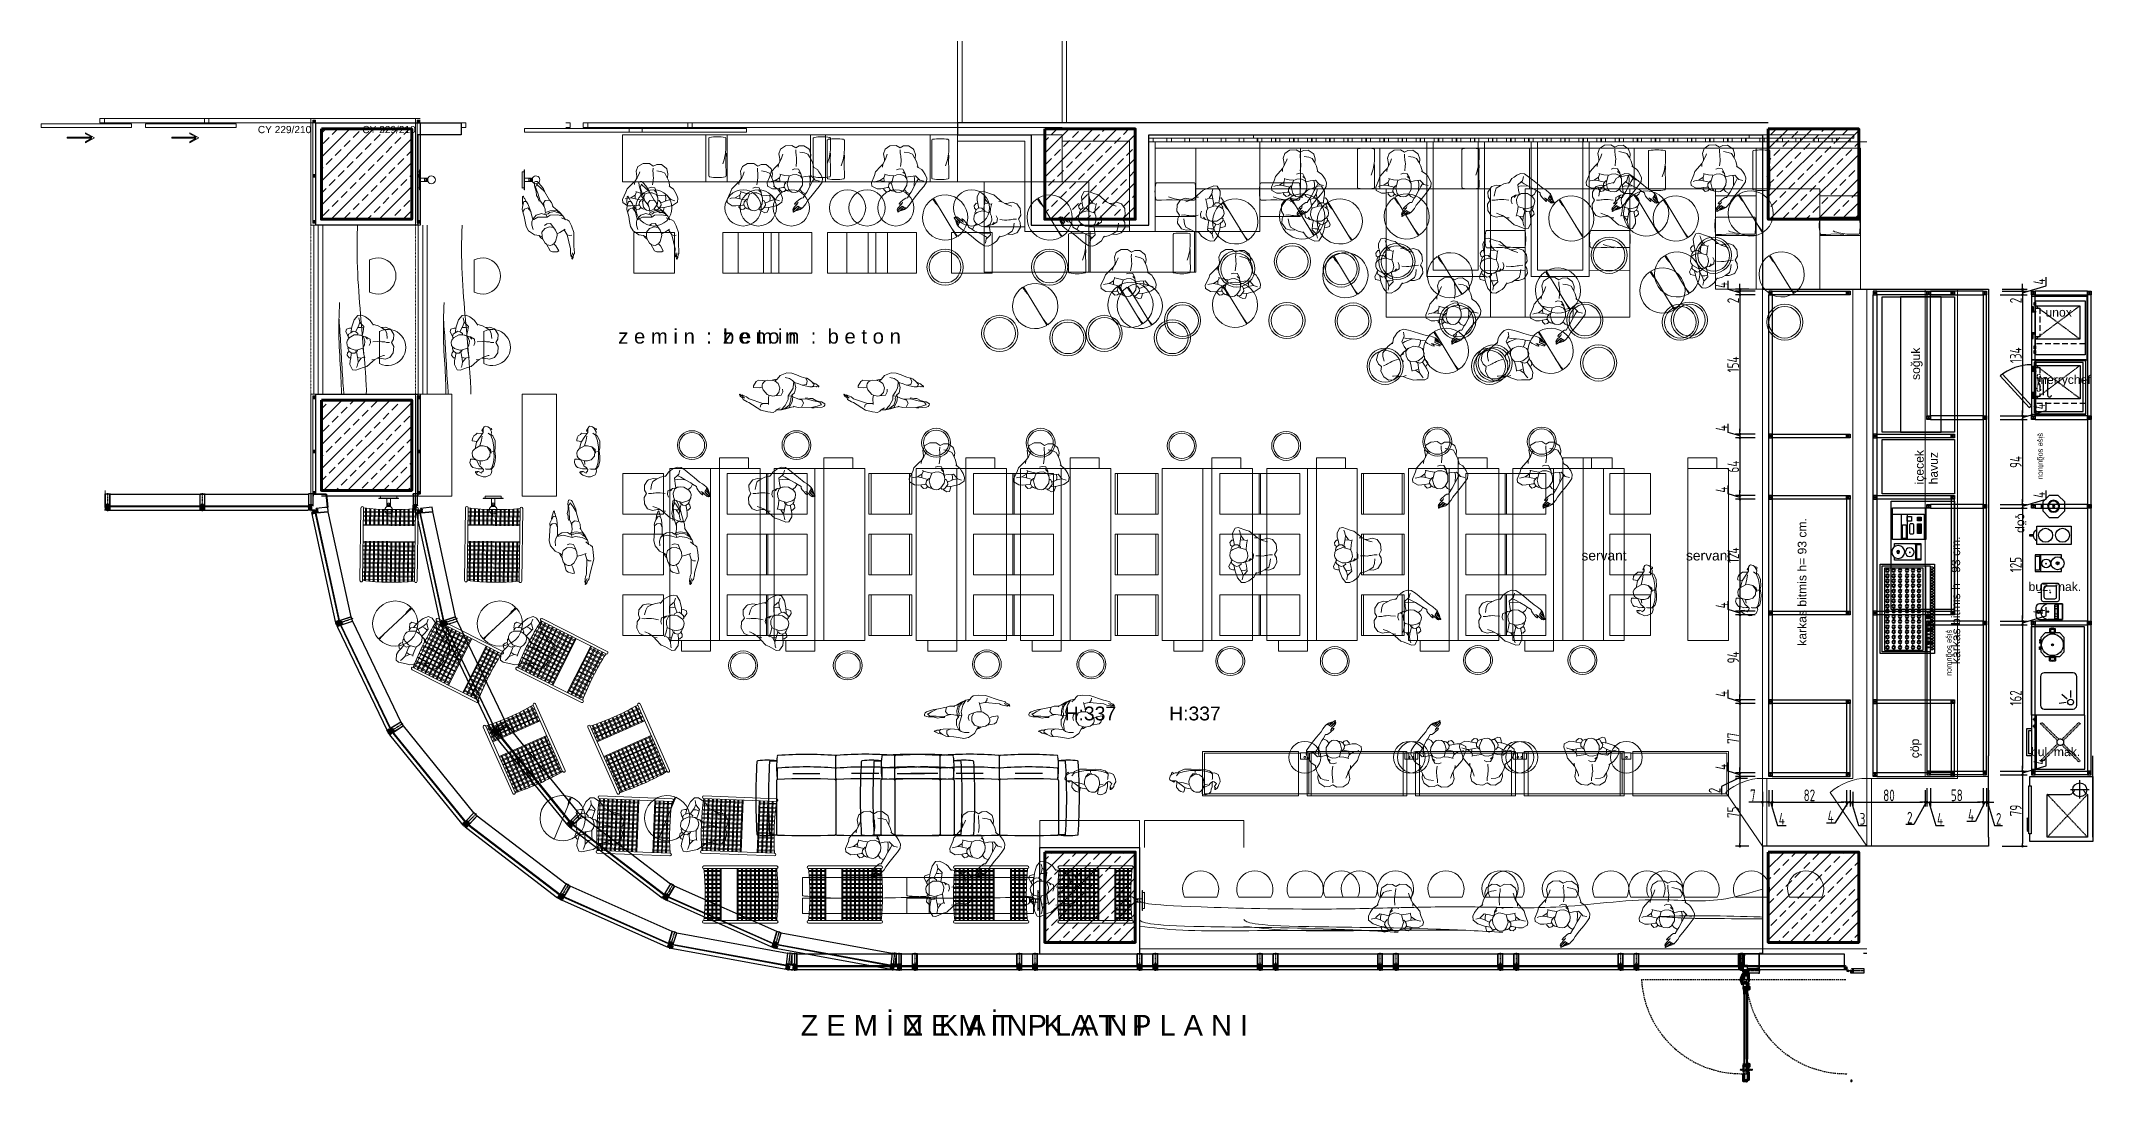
# Model space of a CAD drawing. Header units: millimetres. Extents: x 5429406 to 5440208, y -620941 to -619789.
# Drawn here: x 5429406 to 5431675, y -620941 to -619789 of the extents above; entities that cross this region are included whole.
import ezdxf
from ezdxf import colors
from ezdxf.entities.mleader import LeaderData, LeaderLine
from ezdxf.math import Vec2, Vec3

# ---------------------------------------------------------------- set-up
doc = ezdxf.new("R2010")
doc.units = ezdxf.units.MM
doc.header["$LTSCALE"] = 0.05
doc.header["$PDMODE"] = 3
for name, pattern in [('ACAD_ISO03W100', [30, 12, -18]), ('ACAD_ISO04W100', [30, 24, -3, 0, -3]), ('CENTER', [2, 1.25, -0.25, 0.25, -0.25]), ('DASHDOT', [1, 0.5, -0.25, 0, -0.25]), ('DASHED', [19.05, 12.7, -6.35]), ('HIDDEN', [9.525, 6.35, -3.175]), ('HIDDENX2', [19.05, 12.7, -6.35])]:
    doc.linetypes.add(name, pattern=pattern)
for name, color, linetype in [('002 Çizgi', 7, 'Continuous'), ('aksoy_aks', 1, 'ACAD_ISO04W100'), ('aksoy_aksesuar', 31, 'Continuous'), ('aksoy_cam', 4, 'Continuous'), ('aksoy_iz', 8, 'HIDDEN'), ('aksoy_profil', 40, 'Continuous'), ('aksoy_silikon', 1, 'Continuous'), ('BEMASS', 5, 'Continuous'), ('CIHAZ', 2, 'Continuous'), ('D-Olcu', 8, 'Continuous'), ('DUVAR', 255, 'Continuous'), ('KONTUR', 7, 'Continuous'), ('Kıtc-002 Çizgi', 7, 'Continuous'), ('Kıtc-006 Yazı 001', 1, 'Continuous'), ('Kıtc-040 Detay', 7, 'Continuous'), ('LINEE', 7, 'Continuous'), ('N_D-Tara-Cam', 8, 'Continuous'), ('N_D-Tara-Fitil', 8, 'Continuous'), ('N_D-Tara-Profil', 252, 'Continuous'), ('N_Kes-Profil', 52, 'Continuous'), ('N_Mlz-Cam', 4, 'Continuous'), ('N_Mlz-Fitil', 10, 'Continuous'), ('N_Mlz-Plastik', 172, 'Continuous'), ('N_Mlz-Silikon', 152, 'Continuous'), ('N_Tara-Kompozit', 252, 'Continuous'), ('profil no', 7, 'Continuous'), ('S2000-002 Çizgi', 7, 'Continuous')]:
    doc.layers.add(name, color=color, linetype=linetype)
for name, color, linetype, lineweight in [('A-ALÇIPAN', 30, 'Continuous', 30), ('AKS', 8, 'DASHDOT', 20), ('aksoy_bant', 1, 'Continuous', 5), ('ARK_METAL', 252, 'Continuous', 15), ('cephe cam', 152, 'Continuous', 20), ('f_kolon tarama', 252, 'Continuous', 5), ('f_nitelikli cam', 4, 'Continuous', 9), ('IZ', 7, 'Continuous', 13), ('KOLON', 165, 'Continuous', 60), ('profil hatch', 253, 'Continuous', 0), ('TEFRIS', 251, 'Continuous', 9), ('tefriş', 45, 'Continuous', 18)]:
    doc.layers.add(name, color=color, linetype=linetype, lineweight=lineweight)
doc.layers.add('f_özel_üretim', color=7, linetype='Continuous', lineweight=9, true_color=0xd1c9a3)
doc.layers.add('SD-STATİK', color=7, linetype='HIDDEN', lineweight=0, true_color=0x7d7d7d)
doc.styles.add('12', font='arial.ttf', dxfattribs={"height": 12})
doc.styles.add('DIM', font='dim', dxfattribs={"width": 0.8})
doc.styles.get("Standard").update_dxf_attribs({"font": 'arial.ttf'})
doc.styles.add('T3', font='arial.ttf', dxfattribs={"width": 0.8, "height": 2})
doc.dimstyles.new('mcv100 OLCU', dxfattribs={"dimtxt": 13, "dimasz": 3, "dimexe": 5, "dimexo": 15, "dimgap": 1, "dimtad": 1, "dimdec": 0, "dimzin": 9, "dimtxsty": 'DIM', "dimblk": 'DOT', "dimcen": 2.5, "dimclrd": 256, "dimclre": 256, "dimclrt": 256, "dimadec": 1, "dimazin": 1, "dimtfac": 1, "dimtdec": 0, "dimtmove": 0, "dimatfit": 3, "dimldrblk": 'DOT', "dimfxl": 1, "dimlwd": -1, "dimlwe": -1, "dimarcsym": 0})
pattern_1 = [(45, (5340930.356, -733761.15), (-13.2582521, 13.2582521), []), (45, (5340943.614, -733761.15), (-13.2582521, 13.2582521), [9.375, -4.6875])]
pattern_2 = [(360, (5431670.45177, -618680.414315), (2e-14, 0.03175), [])]
pattern_3 = [(45, (5431355.45833, -621670.97116), (-0.089802561, 0.089802561), []), (135, (5431355.45833, -621670.97116), (-0.089802561, -0.089802561), [])]
pattern_4 = [(45, (5431355.45833, -621719.6676), (-0.089802561, 0.089802561), []), (135, (5431355.45833, -621719.6676), (-0.089802561, -0.089802561), [])]

msp = doc.modelspace()

# ---------------------------------------------------------------- texts
at = {"layer": 'DUVAR', "transparency": 33554541, "attachment_point": 7}
for s, insert, char_height in [('z e m i n  :  b e t o n', (5430044, -620124.2), 16.052), ('z e m i n  :  b e t o n', (5430159.6, -620124.2), 16.052), ('Z E M İ N  K A T  P L A N I', (5430245.7, -620889.5), 22.932), ('Z E M İ N  K A T  P L A N I', (5430361.3, -620889.5), 22.932)]:
    msp.add_mtext_dynamic_manual_height_columns(s, width=1669.245, gutter_width=60, heights=[0], dxfattribs=dict(at, insert=insert, char_height=char_height))
at = {"layer": 'f_nitelikli cam', "transparency": 33554541, "char_height": 8, "attachment_point": 9}
for insert in [(5429704.5, -619891.3, -245.2), (5429820, -619891.3, -245.2)]:
    msp.add_mtext_dynamic_manual_height_columns('CY 229/210', width=114.859, gutter_width=1, heights=[0], dxfattribs=dict(at, insert=insert))
at = {"layer": 'Kıtc-006 Yazı 001'}
for s, p in [('unox', (5431622.3, -620094.1, -245.2)), ('merrychef', (5431612.7, -620168.6, -245.2)), ('buz. mak.', (5431603.6, -620397.6, 0)), ('bul. mak.', (5431606.2, -620580.3))]:
    msp.add_text(s, height=9.6, dxfattribs=at).set_placement(p)
for s, height, rotation, p in [('soğuk', 9.6, 90, (5431483.5, -620164.2)), ('şişe soğutucu', 6, 270, (5431614.6, -620222.8)), ('içecek', 9.6, 90, (5431487.6, -620279.7)), ('havuz', 9.6, 90, (5431503.2, -620279.7)), ('çöp', 9.6, 270, (5431591.4, -620311.8)), ('karkas bitmis h= 93 cm.', 9.6, 90, (5431357.9, -620458.2)), ('karkas bitmis h= 93 cm.', 9.6, 90, (5431527.9, -620478.5)), ('şişe soğutucu', 6, 270, (5431513.8, -620440.4)), ('çöp', 9.6, 90, (5431482.5, -620582.6))]:
    msp.add_text(s, height=height, rotation=rotation, dxfattribs=at).set_placement(p)
at = {"layer": 'profil hatch', "color": 2, "transparency": 33554541, "char_height": 0.1, "rotation": 270, "style": 'T3'}
for s, insert, attachment_point in [('{\\W1;SC-017 (9087)}', (5431288.4, -620834, -69.6), 1), ('{\\W1;341}', (5431289.2, -620819.1, -69.6), 1), ('{\\W1;341}', (5431289.2, -620823.1, -69.6), 1), ('{\\W1;SC-015 (9087)}', (5431293.9, -620830.7, -69.6), 1), ('{\\W1;4036}', (5431294.5, -620821.3, -69.6), 1), ('{\\W1;SC-017 (9087)}', (5431288.4, -620925.2, -245.2), 3), ('{\\W1;SC-015 (9087)}', (5431293.9, -620928.5, -245.2), 3), ('{\\W1;341}', (5431289.2, -620936.1, -245.2), 3), ('{\\W1;341}', (5431289.2, -620940.1, -245.2), 3), ('{\\W1;4036}', (5431294.5, -620938, -245.2), 3)]:
    msp.add_mtext(s, dxfattribs=dict(at, insert=insert, attachment_point=attachment_point))
at = {"layer": 'SD-STATİK', "linetype": 'ByBlock', "transparency": 33554541, "char_height": 15.29, "attachment_point": 7}
for insert in [(5430537.6, -620541), (5430653.2, -620541)]:
    msp.add_mtext_dynamic_manual_height_columns('H:337', width=1669.245, gutter_width=60, heights=[0], dxfattribs=dict(at, insert=insert))
at = {"layer": 'tefriş', "linetype": 'ByBlock', "transparency": 33554541, "char_height": 10.92, "attachment_point": 7}
for insert in [(5431109.1, -620364, -245.2), (5431224.7, -620364, -245.2)]:
    msp.add_mtext_dynamic_manual_height_columns('servant', width=1669.245, gutter_width=60, heights=[0], dxfattribs=dict(at, insert=insert))

# ---------------------------------------------------------------- blocks, each defined once
blk = doc.blocks.new('A$C7E651983')
at = {"layer": 'aksoy_aksesuar'}
for p, q in [((-15, 4), (-15, 0)), ((-10, 5), (-14, 5)), ((-14, 0), (-2, 0)), ((-3, 4), (-9, 4)), ((-9, 4), (-9, 4)), ((-3, 11), (-3, 4)), ((-2, 12), (-2, 12)), ((9, 11), (-2, 11)), ((-2, 11), (-2, 11)), ((-2, 0), (-2, -4)), ((0, -3), (0, 0)), ((0, 0), (8, 0)), ((8, 0), (8, -3)), ((9, -4), (9, 0)), ((10, 12), (10, 12)), ((10, 11), (10, 11)), ((10, 0), (10, 11)), ((10, 0), (10, 0)), ((-1, -4), (0, -4)), ((-1, -4), (-1, -4)), ((1, -3), (0, -3)), ((1, -4), (1, -3)), ((8, -3), (7, -3)), ((7, -3), (7, -4)), ((7, -4), (9, -4)), ((9, -4), (9, -4))]:
    blk.add_line(p, q, dxfattribs=at)
for centre, radius, start, end in [((-14, 4), 0.3, 90, 180), ((-14, 0), 0.3, 180, 270), ((-10, 4), 0.5, 45, 90), ((-2, 11), 0.2, 90, 180), ((-3, 4), 0.2, 270, 0), ((-2, 11), 0.2, 0, 90), ((-2, 11), 0.2, 180, 270), ((-2, 0), 0.2, 0, 90), ((0, 0), 0.2, 90, 180), ((8, 0), 0.2, 0, 90), ((9, 11), 0.2, 270, 0), ((10, 0), 0.2, 90, 180), ((10, 11), 0.2, 0, 90), ((10, 11), 0.2, 90, 180), ((10, 0), 0.2, 270, 0), ((-1, -4), 0.3, 180, 270), ((0, -4), 0.3, 270, 0), ((7, -4), 0.3, 180, 270), ((9, -4), 0.3, 270, 0)]:
    blk.add_arc(centre, radius, start, end, dxfattribs=at)
blk = doc.blocks.new('130luk dusey')
at = {"color": 8}
for p, q in [((-25, 50), (-25, 50)), ((-25, 50), (-25, 50)), ((-25, 50), (-25, 50)), ((-25, 50), (-25, 50)), ((-25, 50), (-25, 50)), ((-25, 50), (-25, 50)), ((-25, 50), (-25, 50)), ((-25, 50), (-25, 50)), ((25, 50), (25, 50)), ((25, 50), (25, 50)), ((25, 50), (25, 50)), ((25, 50), (25, 50))]:
    blk.add_line(p, q, dxfattribs=at)
for points in [[(-32, 179), (-26, 179), (-26, 50), (-11, 50), (-11, 44), (-32, 44)], [(32, 179), (26, 179), (26, 50), (11, 50), (11, 44), (32, 44)]]:
    blk.add_lwpolyline(points, dxfattribs=at)
at = {"color": 1}
for points in [[(-11, 44), (-11, 39), (-32, 39)], [(11, 44), (11, 39), (32, 39)]]:
    blk.add_lwpolyline(points, dxfattribs=at)
at = {"color": 8}
for centre in [(-25, 50), (-25, 50), (25, 50)]:
    blk.add_circle(centre, 0.05, dxfattribs=at)
at = {"layer": 'aksoy_aks'}
blk.add_line((0, 190), (0, -10), dxfattribs=at)
at = {"layer": 'aksoy_bant', "elevation": 0}
for points in [[(-23, 25), (-11, 25), (-11, 26), (-23, 26)], [(-18, 18), (-10, 18), (-10, 19), (-18, 19)], [(18, 18), (10, 18), (10, 19), (18, 19)], [(23, 25), (11, 25), (11, 26), (23, 26)]]:
    blk.add_lwpolyline(points, close=True, dxfattribs=at)
at = {"layer": 'aksoy_cam'}
for points in [[(-32, 39), (-10, 39), (-10, 26), (-26, 26), (-26, 6), (-10, 6), (-10, 0), (-32, 0)], [(32, 39), (10, 39), (10, 26), (26, 26), (26, 6), (10, 6), (10, 0), (32, 0)]]:
    blk.add_lwpolyline(points, dxfattribs=at)
at = {"layer": 'aksoy_silikon', "color": 8}
blk.add_line((-10, 0), (10, 0), dxfattribs=at)
at = {"layer": 'aksoy_silikon'}
blk.add_line((-5, 15), (5, 15), dxfattribs=at)
for centre, radius, start, end in [((20, 9, 0), 30.9, 164.5007, 185.1104), ((0, -50), 50.5, 78.579, 101.421), ((-20, 9, 0), 30.9, 354.8896, 15.4993)]:
    blk.add_arc(centre, radius, start, end, dxfattribs=at)
blk.add_ellipse((0, 10), major_axis=(-10.4, 0), ratio=0.420522, dxfattribs=at)
at = {"layer": 'N_Kes-Profil'}
blk.add_lwpolyline([(-4, 35, -0.267949), (-5, 34), (-5, 34, 0.267949), (-6, 34), (-6, 30, 0.414214), (-5, 30), (-4, 30, 0.198912), (-4, 30), (-3, 30, 0.249568), (-3, 31, 0.414214), (-4, 31), (-4, 31, -0.414214), (-4, 31), (-4, 32), (-2, 34, 0.267949), (-2, 34), (-2, 35), (-2, 35), (-2, 35), (-2, 36), (-2, 37), (-2, 37), (-2, 38), (-2, 38), (-2, 39), (-2, 40), (-2, 40), (-2, 40), (-2, 41), (-2, 41), (-2, 42), (-2, 43), (-2, 43), (-2, 43), (-2, 44), (-2, 45), (-2, 45), (-2, 46, -1.018263), (2, 46), (2, 45), (2, 45), (2, 44), (2, 44), (2, 44), (2, 43), (2, 42), (2, 42), (2, 41), (2, 41), (2, 40), (2, 39), (2, 39), (2, 39), (2, 38), (2, 37), (2, 37), (2, 36), (2, 36), (2, 36), (2, 35), (2, 34), (2, 34), (2, 34), (4, 32), (4, 31, -0.414214), (4, 31), (3, 31, 0.414214), (3, 31, 0.26896), (3, 30), (4, 30, 0.198912), (4, 30), (5, 30, 0.414214), (5, 30), (5, 34, 0.267949), (5, 34), (5, 34, -0.267949), (4, 35), (4, 46, -0.414214), (5, 46), (5, 46, 0.414214), (5, 46), (5, 64, -0.414214), (5, 65), (13, 65, -0.414214), (13, 64), (13, 50, 0.414214), (14, 50), (16, 50, 0.198912), (16, 50), (16, 50, 0.198912), (16, 51, 0.501408), (16, 51), (15, 51, -0.414214), (15, 51), (15, 54, -0.414214), (15, 55), (23, 55, -0.414214), (23, 54), (23, 51, -0.414214), (23, 51), (22, 51, 0.414214), (22, 51, 0.26896), (22, 50), (23, 50, 0.198912), (23, 50), (25, 50, 0.414214), (25, 50), (25, 179, 0.414214), (24, 180), (-24, 180, 0.414214), (-25, 179), (-25, 50, 0.407095), (-25, 50), (-23, 50, 0.198912), (-23, 50), (-22, 50, 0.198912), (-22, 51, 0.501408), (-22, 51), (-23, 51, -0.414214), (-24, 51), (-24, 54, -0.414214), (-23, 55), (-15, 55, -0.414214), (-15, 54), (-15, 51, -0.414214), (-15, 51), (-16, 51, 0.414214), (-17, 51, 0.26896), (-16, 50), (-16, 50, 0.198912), (-16, 50), (-14, 50, 0.414214), (-14, 50), (-14, 64, -0.414214), (-13, 65), (-5, 65, -0.414214), (-5, 64), (-5, 46, 0.702574), (-5, 46, -0.557595), (-4, 46)], format="xyb", close=True, dxfattribs=at)
at = {"layer": 'N_Kes-Profil', "elevation": 0}
for points in [[(-22, 24), (-10, 24), (-10, 25), (-23, 25), (-23, 17), (-10, 17), (-10, 18), (-22, 18)], [(22, 24), (10, 24), (10, 25), (23, 25), (23, 17), (10, 17), (10, 18), (22, 18)]]:
    blk.add_lwpolyline(points, close=True, dxfattribs=at)
at = {"layer": 'N_Mlz-Fitil'}
for points in [[(-14, 40, -0.405243), (-13, 40), (-7, 41, 0.969739), (-7, 42), (-13, 42, -0.405243), (-14, 42), (-14, 49, 0.414214), (-14, 50), (-15, 50), (-16, 49, -0.493145), (-17, 50), (-17, 51, -0.388879), (-16, 51), (-16, 51, 0.63707), (-16, 52), (-17, 53, 0.24542), (-17, 53, -0.08886), (-21, 53, 0.24542), (-21, 53), (-23, 52, 0.63707), (-22, 51), (-22, 51, -0.388879), (-22, 51), (-22, 50, -0.493145), (-22, 49), (-23, 50, 0.065543), (-24, 50), (-25, 50, 0.414214), (-25, 49), (-25, 40), (-25, 39, 0.719515), (-25, 39), (-24, 39), (-22, 39, 0.043809), (-16, 39, 1.011469), (-16, 40, -0.097794), (-21, 40, -0.52267), (-21, 41, -0.386536), (-20, 41, 0.128678), (-16, 40, -0.414214), (-15, 39), (-15, 39, 0.414214), (-15, 39), (-14, 39, 0.414214), (-14, 39)], [(13, 40, 0.405243), (13, 40), (7, 41, -0.969739), (7, 42), (13, 42, 0.405243), (13, 42), (13, 49, -0.414214), (14, 50), (15, 50), (16, 49, 0.493145), (16, 50), (16, 51, 0.388879), (16, 51), (16, 51, -0.63707), (16, 52), (17, 53, -0.24542), (17, 53, 0.08886), (21, 53, -0.24542), (21, 53), (23, 52, -0.63707), (22, 51), (22, 51, 0.388879), (22, 51), (22, 50, 0.493145), (22, 49), (23, 50, -0.065543), (23, 50), (25, 50, -0.414214), (25, 49), (25, 40), (25, 39, -0.719515), (25, 39), (24, 39), (22, 39, -0.043809), (16, 39, -1.011469), (16, 40, 0.097794), (21, 40, 0.52267), (21, 41, 0.386536), (20, 41, -0.128678), (16, 40, 0.414214), (15, 39), (15, 39, -0.414214), (15, 39), (14, 39, -0.414214), (13, 39)]]:
    blk.add_lwpolyline(points, format="xyb", close=True, dxfattribs=at)
at = {"layer": 'aksoy_cam'}
blk.add_blockref('A$C7E651983', (-4, 19), dxfattribs=at)
at = {"layer": 'aksoy_cam', "xscale": -1, "rotation": 359.9999998090411}
blk.add_blockref('A$C7E651983', (4, 19), dxfattribs=at)
blk = doc.blocks.new('A$C1CF42471')
at = {"layer": 'aksoy_bant', "elevation": 0}
for points in [[(16, -9), (5, -13), (5, -12), (16, -8)], [(14, -18), (6, -20), (6, -19), (13, -17)]]:
    blk.add_lwpolyline(points, close=True, dxfattribs=at)
at = {"layer": 'aksoy_cam'}
blk.add_lwpolyline([(21, 7), (0, 0), (4, -12), (20, -7), (25, -26), (10, -31), (11, -37), (33, -30)], dxfattribs=at)
at = {"layer": 'N_Kes-Profil', "elevation": 0}
blk.add_lwpolyline([(16, -11), (4, -14), (4, -13), (16, -9), (19, -17), (6, -21), (6, -20), (18, -16)], close=True, dxfattribs=at)
at = {"layer": 'aksoy_cam', "extrusion": (0, 0, -1), "zscale": -0.9999999999999998, "rotation": 342.8183150884626}
blk.add_blockref('A$C7E651983', (0, -21), dxfattribs=at)
blk = doc.blocks.new('kutu')
for points in [[(10262.5, 16668.8), (10265.5, 16668.8), (10265.5, 16665.8), (10262.5, 16665.8)], [(10262.7, 16668.6), (10265.3, 16668.6), (10265.3, 16666), (10262.7, 16666)]]:
    blk.add_lwpolyline(points, close=True)
for points in [[(10262.7, 16668.6), (10265.3, 16666)], [(10262.7, 16666), (10265.3, 16668.6)]]:
    blk.add_lwpolyline(points)
blk = doc.blocks.new('*U31')
for points in [[(-50.3, -13.7), (-45.3, -13.7), (-45.3, -8.7), (-50.3, -8.7)], [(89.7, -13.7), (84.7, -13.7), (84.7, -8.7), (89.7, -8.7)]]:
    blk.add_lwpolyline(points)
blk.add_lwpolyline([(149.7, -7.7), (19.7, -7.7), (19.7, -3.7), (149.7, -3.7)], close=True)
blk = doc.blocks.new('A$C6E062FC4')
for p, q in [((8.6, 113.2), (3, 103.2)), ((3, 103.2), (4.2, 103.2)), ((8.1, 110.3), (4.2, 103.2)), ((8.1, 83.2), (8.1, 110.3)), ((8.6, 113.2), (14.1, 103.2)), ((9.1, 110.3), (13, 103.2)), ((9.1, 83.2), (9.1, 110.3)), ((13, 103.2), (14.1, 103.2)), ((9.1, 83.2), (8.1, 83.2))]:
    blk.add_line(p, q)
blk = doc.blocks.new('ADSAFDF')
for p, q in [((21208.1, -21279.5), (21208.2, -21278.1)), ((21211.9, -21281.4), (21208.1, -21279.5)), ((21208.2, -21278.1), (21209.1, -21276.5)), ((21209.1, -21276.5), (21211, -21275.7)), ((21211, -21275.7), (21215.5, -21274.9)), ((21213.2, -21277.8), (21211.6, -21278.1)), ((21211.6, -21278.1), (21213.6, -21281)), ((21214.4, -21281.8), (21211.9, -21281.4)), ((21216.4, -21276.6), (21213.2, -21277.8)), ((21213.6, -21281), (21220.8, -21282.2)), ((21218.2, -21282.7), (21214.4, -21281.8)), ((21215.5, -21274.9), (21219.5, -21274.3)), ((21222.7, -21274.6), (21216.4, -21276.6)), ((21222.1, -21284.7), (21218.2, -21282.7)), ((21219.5, -21274.3), (21222.2, -21274.4)), ((21220.8, -21282.2), (21229.2, -21283.9)), ((21233.7, -21274.4), (21222.7, -21274.6)), ((21229.2, -21283.9), (21233.4, -21283.2)), ((21231.7, -21278.8), (21233.7, -21274.4)), ((21233.5, -21282.2), (21231.7, -21278.8)), ((21233.4, -21283.2), (21237, -21283.1)), ((21237, -21283.1), (21233.5, -21282.2)), ((21233.7, -21274.4), (21237.1, -21273.8)), ((21233.7, -21274.4), (21233.7, -21274.4)), ((21240.2, -21283.8), (21237, -21283.1)), ((21237.1, -21273.8), (21242.1, -21274.7)), ((21242.6, -21274.4), (21241.7, -21275.1)), ((21244.8, -21273.7), (21242.6, -21274.4)), ((21243.7, -21285.1), (21244.3, -21279.8)), ((21244.3, -21279.8), (21247.3, -21273.4)), ((21250.7, -21271.4), (21244.8, -21273.7)), ((21246.1, -21283.3), (21244.9, -21287.2)), ((21247.4, -21276), (21245.7, -21281.4)), ((21245.7, -21281.4), (21246.1, -21283.3)), ((21247.3, -21273.4), (21256.1, -21270.2)), ((21249.6, -21273.9), (21247.4, -21276)), ((21251.9, -21275.1), (21248.7, -21282.2)), ((21248.7, -21282.2), (21248.9, -21285.9)), ((21251.9, -21271.8), (21249.6, -21273.9)), ((21256.1, -21270.2), (21250.7, -21271.4)), ((21256.1, -21270.2), (21251.9, -21271.8)), ((21256.1, -21270.2), (21251.9, -21275.1)), ((21261.2, -21269.8), (21256.1, -21270.2)), ((21256.1, -21270.2), (21256.1, -21270.2)), ((21257.3, -21272.4), (21261, -21269.8)), ((21261, -21269.8), (21262.3, -21268.4)), ((21262.3, -21268.4), (21264.7, -21266.8)), ((21264.7, -21266.8), (21270.4, -21267.2)), ((21270.1, -21275.2), (21270.7, -21282)), ((21276.6, -21276.2), (21270.1, -21276.5)), ((21270.4, -21267.2), (21278.3, -21268.6)), ((21270.7, -21282), (21270.4, -21285.6)), ((21278.8, -21274.4), (21276.6, -21276.2)), ((21292, -21280.4), (21276.6, -21276.2)), ((21278.3, -21268.6), (21292.1, -21276.4)), ((21279.4, -21272), (21278.8, -21274.4)), ((21293.1, -21281.2), (21292, -21280.4)), ((21292.1, -21276.4), (21294.1, -21277.1)), ((21294.9, -21282.3), (21293.1, -21281.2)), ((21294.1, -21277.1), (21298.6, -21279.4)), ((21296.8, -21283.2), (21294.9, -21282.3)), ((21298.5, -21283.7), (21296.8, -21283.2)), ((21297, -21280.9), (21299.5, -21283)), ((21300, -21284.3), (21298.5, -21283.7)), ((21298.6, -21279.4), (21299.3, -21280.9)), ((21301, -21283.4), (21298.9, -21282.7)), ((21299.3, -21280.9), (21302, -21282.6)), ((21299.5, -21283), (21300.9, -21283.8)), ((21300.9, -21283.8), (21300, -21284.3)), ((21302.6, -21284.8), (21301, -21283.4)), ((21302, -21282.6), (21303, -21284.4)), ((21215.7, -21297.9), (21216.4, -21297.7)), ((21215.8, -21298.6), (21215.7, -21297.9)), ((21217.4, -21299.6), (21215.8, -21298.6)), ((21216.4, -21297.7), (21218.3, -21298.1)), ((21219.3, -21300.9), (21217.4, -21299.6)), ((21218.3, -21298.1), (21218.7, -21297.6)), ((21218.7, -21297.6), (21222.1, -21298)), ((21220.4, -21301.5), (21219.3, -21300.9)), ((21223.3, -21302.8), (21220.4, -21301.5)), ((21221.9, -21298.8), (21221.2, -21300)), ((21221.2, -21300), (21224.3, -21303.3)), ((21223, -21297.6), (21221.9, -21298.8)), ((21225, -21284.4), (21222.1, -21284.7)), ((21222.1, -21298), (21223, -21297.6)), ((21225.8, -21297.5), (21223, -21297.6)), ((21224.3, -21303.3), (21227.6, -21305.8)), ((21227.4, -21284.8), (21225, -21284.4)), ((21234.4, -21298.8), (21225.8, -21297.5)), ((21229.3, -21285.1), (21227.4, -21284.8)), ((21227.6, -21305.8), (21229.7, -21306.6)), ((21228.9, -21303.4), (21229.7, -21299.6)), ((21230.7, -21306.5), (21228.9, -21303.4)), ((21229.5, -21283.9), (21229.3, -21285.1)), ((21229.7, -21299.6), (21234.4, -21298.8)), ((21234.4, -21298.8), (21238.1, -21299.8)), ((21238.1, -21299.8), (21243, -21301.1)), ((21242, -21284.6), (21240.2, -21283.8)), ((21242.3, -21289.6), (21241.2, -21295.6)), ((21241.2, -21295.6), (21243, -21301.1)), ((21242, -21284.6), (21243.7, -21285.1)), ((21244.9, -21287.2), (21242.3, -21289.6)), ((21243, -21301.1), (21245.1, -21303.3)), ((21243.7, -21285.1), (21244.9, -21287.2)), ((21243.9, -21300.2), (21243.7, -21301.5)), ((21244.1, -21295), (21243.9, -21300.2)), ((21246.3, -21290.7), (21244.1, -21295)), ((21245.1, -21303.3), (21248.5, -21305.2)), ((21248.9, -21285.9), (21246.2, -21285.8)), ((21248.9, -21285.9), (21246.3, -21290.7)), ((21248.5, -21305.2), (21253.4, -21306.1)), ((21256.9, -21286.3), (21255.3, -21290)), ((21255.3, -21290), (21255.7, -21293.1)), ((21261.1, -21285.6), (21256.9, -21286.3)), ((21258.6, -21294.3), (21259.6, -21289)), ((21260.7, -21299.2), (21258.6, -21294.3)), ((21262.4, -21303.8), (21259.2, -21308)), ((21259.6, -21289), (21262.4, -21285.6)), ((21264.5, -21301.3), (21260.7, -21299.2)), ((21265.9, -21284.8), (21261.1, -21285.6)), ((21262.4, -21285.6), (21265.9, -21284.8)), ((21265, -21301.5), (21262.4, -21303.8)), ((21265, -21303.4), (21262.4, -21303.8)), ((21267, -21302.2), (21264.5, -21301.3)), ((21267.8, -21302.2), (21265, -21303.4)), ((21265.9, -21284.8), (21270.4, -21285.6)), ((21272.7, -21302.1), (21267, -21302.2)), ((21270.4, -21285.6), (21272.2, -21286.3)), ((21270.4, -21285.6), (21272.2, -21286.3)), ((21272.2, -21286.3), (21276.9, -21291.1)), ((21274.5, -21301.4), (21272.7, -21302.1)), ((21274.5, -21301.4), (21275.4, -21301.1)), ((21274.5, -21301.4), (21282.9, -21301.4)), ((21275.4, -21301.1), (21276.9, -21299.7)), ((21276.9, -21291.1), (21278.2, -21294)), ((21276.9, -21299.7), (21278, -21297.9)), ((21278, -21297.9), (21278.3, -21296.2)), ((21281.3, -21293.2), (21278.2, -21294)), ((21278.2, -21294), (21278.2, -21295)), ((21278.3, -21296.2), (21278.2, -21295)), ((21287.8, -21293.1), (21281.3, -21293.2)), ((21282.9, -21301.4), (21285.2, -21299.8)), ((21285.2, -21299.8), (21287.8, -21295)), ((21287.8, -21295), (21287.8, -21293.1)), ((21303, -21284.4), (21302.6, -21284.8)), ((21229.7, -21306.6), (21230.7, -21306.5)), ((21235.9, -21307.9), (21230.7, -21306.5)), ((21241, -21309.7), (21235.9, -21307.9)), ((21246.5, -21311.4), (21241, -21309.7)), ((21252.1, -21311.3), (21246.5, -21311.4)), ((21259.2, -21308), (21252.1, -21311.3))]:
    blk.add_line(p, q)
blk = doc.blocks.new('insanplanoturan2')
for p, q in [((-4.3, 28), (-8.1, 30.2)), ((-1.5, 25.7), (-5.3, 20.4)), ((-3.6, 26.9), (-4.3, 28)), ((1.1, 27.4), (-1.5, 25.7)), ((3.3, 27.8), (1.1, 27.4)), ((7, 27.1), (3.3, 27.8)), ((8.6, 26), (7, 27.1)), ((10.1, 23.6), (8.6, 26)), ((10.2, 25.9), (9.3, 25.7)), ((9.3, 25.7), (9.6, 24.5)), ((11.4, 17.6), (10.1, 23.6)), ((11.6, 25.2), (10.2, 25.9)), ((13.4, 24.1), (11.6, 25.2)), ((13.2, 24.2), (15, 25.8)), ((15, 20.9), (13.4, 24.1)), ((15, 25.8), (17.9, 26.1)), ((17.9, 26.1), (20.4, 23.5)), ((20.4, 23.5), (20.2, 21.8)), ((-27.3, 18.7), (-27.9, 14.4)), ((-27.9, 14.4), (-26.5, 10.2)), ((-27.3, 18.7), (-27.3, 18.7)), ((-26.5, 10.2), (-24.7, 7)), ((-24.7, 7), (-23.1, 4.5)), ((-20, 15.9), (-24.5, 17.3)), ((-23.1, 4.5), (-19.4, 1.7)), ((-18.8, 14.3), (-20, 15.9)), ((-19.4, 1.7), (-18.3, 0.6)), ((-19.3, 1.6), (-18, -4.7)), ((-15.7, 10.7), (-18.8, 14.3)), ((-15.7, 10.7), (-9.9, 11)), ((-14, 17.3), (-14.4, 14.2)), ((-14.4, 14.2), (-14.1, 10.9)), ((-9.9, 11), (-5.1, 11.6)), ((-5.3, 20.4), (-5.8, 16.4)), ((-5.8, 16.4), (-5.8, 13.5)), ((-5.8, 14.5), (-5.5, 12.7)), ((-5.8, 13.5), (-4.1, 10.1)), ((-5.5, 12.7), (-4.9, 10.3)), ((-4.9, 10.3), (-4.5, 7.8)), ((-4.5, 7.8), (-2.1, 5.5)), ((-4.5, 7.8), (-4.5, 7.3)), ((-4.5, 7.3), (-2.4, 2.5)), ((-4.1, 10.1), (0.4, 8)), ((-2.4, 2.5), (1.6, 1.8)), ((0.4, 8), (4.7, 8.1)), ((1.6, 1.8), (4.6, 2.7)), ((4.7, 8.1), (8.4, 9.4)), ((8.3, 9.1), (13.3, 8.1)), ((8.4, 9.4), (11, 16.1)), ((11.4, 15), (10.6, 15.2)), ((11, 16.1), (11.4, 17.6)), ((11.4, 15), (12.6, 15.8)), ((12.6, 15.8), (13, 16.7)), ((12.9, 16.1), (20.7, 13.9)), ((13, 16.7), (14.5, 17.8)), ((13.3, 8.1), (17.6, 6.8)), ((14.5, 17.8), (15, 20.9)), ((16.3, 21.5), (14.7, 21.5)), ((15, 20.9), (15, 20.9)), ((20.1, 21.8), (16.3, 21.5)), ((17.6, 6.8), (19.3, 10.2)), ((17.6, 6.8), (18.6, 6.3)), ((19.3, 14.3), (19.3, 10.2)), ((19.3, 10.2), (24.2, 13.1)), ((23.7, 22.2), (20.1, 21.8)), ((20.7, 13.9), (24.2, 13.1)), ((22, -2.6), (28, 3.2)), ((27.8, 21.9), (23.7, 22.2)), ((24.2, 13.1), (28.6, 13.7)), ((33.1, 18.4), (27.8, 21.9)), ((28, 3.2), (29.4, 7)), ((28.6, 13.7), (30.4, 14.2)), ((29.4, 7), (33.3, 14.9)), ((33.3, 14.9), (33.1, 18.4)), ((-18, -4.7), (-16.2, -9.1)), ((-16.6, -8.2), (-17.3, -12.8)), ((-17.3, -12.8), (-16.1, -18.2)), ((-16.2, -9.1), (-14, -13.4)), ((-16.1, -18.2), (-15.3, -19.1)), ((-15.3, -19.1), (-10.3, -23)), ((-14, -13.4), (-10.4, -15.1)), ((-10.4, -15.1), (-5.2, -16.3)), ((-5, -23.1), (-1.2, -21.4)), ((-0.8, -6.1), (-1.2, -8.6)), ((-1.2, -8.6), (-1, -10.8)), ((-1.2, -21.4), (3.1, -24.4)), ((-1, -10.8), (-1, -12.7)), ((-1, -12.7), (-1, -14.1)), ((-1, -14.1), (-0.7, -15.8)), ((-0.7, -15.8), (-1, -19.2)), ((0.1, -0.8), (-0.8, -6.1)), ((10.1, -24.5), (15.7, -21.3)), ((14.2, -14.2), (13.8, -15.3)), ((15.6, -11.1), (14.2, -14.2)), ((16.8, -8.8), (15.6, -11.1)), ((15.7, -21.3), (17.9, -16.1)), ((19.5, -4.9), (16.8, -8.8)), ((17.2, -10.3), (17.5, -7.8)), ((17.9, -16.1), (17.2, -10.3)), ((20, -1.6), (19.5, -4.9)), ((19.5, -4.9), (22, -2.6)), ((-10.3, -23), (-5, -23.1)), ((3.1, -24.4), (10.1, -24.5))]:
    blk.add_line(p, q)
for points in [[(-27.3, 18.7), (-21.8, 22.3), (-14.1, 24.1), (-7.3, 24.6)], [(-8.1, 30.2), (-10.9, 29.7), (-12.2, 26.3), (-12.6, 24.2)], [(-1.5, 25.7), (-2.5, 27), (-5.4, 26.7), (-7.3, 24.6), (-9.2, 21.9), (-8.9, 19.2), (-7.3, 16.5), (-5.8, 16.4)], [(-20, 15.9), (-15.5, 16.7), (-9.5, 19.1), (-8.9, 19.2)]]:
    blk.add_lwpolyline(points)
blk = doc.blocks.new('xccxc')
at = {"rotation": 180}
blk.add_blockref('insanplanoturan2', (220488.9, -31825.1), dxfattribs=at)
blk = doc.blocks.new('dada')
for p, q in [((219967.8, -31810.1), (219965.6, -31815.3)), ((219973.4, -31806.9), (219967.8, -31810.1)), ((219980.5, -31807), (219973.4, -31806.9)), ((219984.7, -31810), (219980.5, -31807)), ((219984.3, -31815.6), (219984.6, -31812.1)), ((219988.6, -31808.2), (219984.7, -31810)), ((219993.9, -31808.4), (219988.6, -31808.2)), ((219998.9, -31812.3), (219993.9, -31808.4)), ((219999.7, -31813.2), (219998.9, -31812.3)), ((219955.5, -31834.6), (219954.2, -31838.4)), ((219961.5, -31828.8), (219955.5, -31834.6)), ((219964.1, -31826.5), (219961.5, -31828.8)), ((219963.6, -31829.8), (219964.1, -31826.5)), ((219964.1, -31826.5), (219966.7, -31822.6)), ((219965.6, -31815.3), (219966.3, -31821)), ((219966.3, -31821), (219966.1, -31823.5)), ((219966.7, -31822.6), (219967.9, -31820.3)), ((219967.9, -31820.3), (219969.4, -31817.1)), ((219969.4, -31817.1), (219969.8, -31816.1)), ((219982, -31833.1), (219978.9, -31834)), ((219985.9, -31833.9), (219982, -31833.1)), ((219983.4, -31830.6), (219984.4, -31825.3)), ((219984.6, -31817.3), (219984.3, -31815.6)), ((219984.4, -31825.3), (219984.7, -31822.8)), ((219984.6, -31818.7), (219984.6, -31817.3)), ((219984.6, -31820.5), (219984.6, -31818.7)), ((219984.7, -31822.8), (219984.6, -31820.5)), ((219988, -31838.6), (219985.9, -31833.9)), ((219994, -31816.3), (219988.8, -31815.1)), ((219997.6, -31817.9), (219994, -31816.3)), ((219999.7, -31822.2), (219997.6, -31817.9)), ((220000.9, -31818.5), (219999.7, -31813.2)), ((220001.6, -31826.6), (219999.7, -31822.2)), ((220000.2, -31823.1), (220000.9, -31818.5)), ((220002.8, -31833), (220001.6, -31826.6)), ((220002.9, -31833.1), (220001.9, -31831.9)), ((220006.7, -31835.8), (220002.9, -31833.1)), ((219954.2, -31838.4), (219950.3, -31846.2)), ((219950.3, -31846.2), (219950.4, -31849.8)), ((219950.4, -31849.8), (219955.8, -31853.3)), ((219954.9, -31845.1), (219953.1, -31845.6)), ((219959.4, -31844.5), (219954.9, -31845.1)), ((219955.8, -31853.3), (219959.9, -31853.5)), ((219964.3, -31841.6), (219959.4, -31844.5)), ((219962.8, -31845.2), (219959.4, -31844.5)), ((219959.9, -31853.5), (219963.5, -31853.2)), ((219970.6, -31847.5), (219962.8, -31845.2)), ((219963.2, -31854.8), (219963.4, -31853.2)), ((219965.6, -31857.5), (219963.2, -31854.8)), ((219963.5, -31853.2), (219967.3, -31852.8)), ((219964.2, -31845.6), (219964.3, -31841.6)), ((219965.9, -31838.1), (219964.3, -31841.6)), ((219965.9, -31838.1), (219965, -31837.7)), ((219968.5, -31857.1), (219965.6, -31857.5)), ((219970.3, -31839.5), (219965.9, -31838.1)), ((219967.3, -31852.8), (219968.8, -31852.9)), ((219970.3, -31855.5), (219968.5, -31857.1)), ((219969.1, -31849.2), (219968.6, -31852.2)), ((219968.6, -31852.2), (219970.2, -31855.4)), ((219968.6, -31852.2), (219968.6, -31852.2)), ((219970.6, -31848), (219969.1, -31849.2)), ((219970.2, -31855.4), (219972, -31856.6)), ((219975.3, -31840.4), (219970.3, -31839.5)), ((219971, -31847.2), (219970.6, -31848)), ((219972.2, -31846.3), (219971, -31847.2)), ((219972, -31856.6), (219973.4, -31857.2)), ((219972.2, -31846.3), (219972.9, -31846.5)), ((219972.6, -31847.5), (219972.2, -31849)), ((219972.2, -31849), (219973.4, -31855)), ((219975.1, -31840.7), (219972.6, -31847.5)), ((219973.4, -31855), (219974.9, -31857.4)), ((219973.4, -31857.2), (219974.3, -31857.1)), ((219974.3, -31857.1), (219974, -31855.9)), ((219974.9, -31857.4), (219976.6, -31858.5)), ((219978.8, -31839.4), (219975.1, -31840.7)), ((219983.2, -31839.4), (219978.8, -31839.4)), ((219982.4, -31858.8), (219985.1, -31857.1)), ((219987.6, -31841.5), (219983.2, -31839.4)), ((219985.1, -31857.1), (219988.9, -31851.8)), ((219988.1, -31839.2), (219985.7, -31836.9)), ((219985.8, -31856.2), (219987.9, -31859.4)), ((219989.4, -31844.9), (219987.6, -31841.5)), ((219988.1, -31839.2), (219988, -31838.6)), ((219988.5, -31841.6), (219988.1, -31839.2)), ((219989.1, -31844.1), (219988.5, -31841.6)), ((219993.5, -31842.3), (219988.6, -31843)), ((219988.9, -31851.8), (219989.4, -31847.8)), ((219989.4, -31845.9), (219989.1, -31844.1)), ((219989.4, -31847.8), (219989.4, -31844.9)), ((219993.2, -31859.7), (219997, -31853.7)), ((219999.3, -31842.1), (219993.5, -31842.3)), ((219997, -31853.7), (219997.9, -31845.6)), ((219997, -31853.7), (220000, -31849)), ((219997.9, -31845.6), (219997.6, -31842.2)), ((219999.3, -31842.1), (220002.3, -31845.7)), ((220000, -31849), (220002.3, -31845.7)), ((220002.3, -31845.7), (220003.5, -31847.3)), ((220003.5, -31847.3), (220008, -31848.7)), ((220003.7, -31858.5), (220007.4, -31854.5)), ((220008.3, -31838.4), (220006.7, -31835.8)), ((220007.4, -31854.5), (220010.8, -31850.1)), ((220010.1, -31841.6), (220008.3, -31838.4)), ((220011.5, -31845.8), (220010.1, -31841.6)), ((220010.8, -31850.1), (220011.5, -31845.8)), ((220010.8, -31850.1), (220010.8, -31850.1)), ((219976.3, -31878.1), (219976.7, -31876.9)), ((219976.4, -31878.4), (219976.3, -31878.1)), ((219976.8, -31878.5), (219976.4, -31878.4)), ((219976.5, -31879.8), (219978.1, -31877.9)), ((219976.6, -31880.4), (219976.5, -31879.8)), ((219976.6, -31858.5), (219980.3, -31859.2)), ((219976.9, -31880.6), (219976.6, -31880.4)), ((219976.7, -31876.9), (219977.5, -31876.1)), ((219977.9, -31877.8), (219976.8, -31878.5)), ((219979.2, -31879.3), (219976.9, -31880.6)), ((219977.5, -31876.1), (219978.5, -31875)), ((219978.7, -31877), (219977.9, -31877.8)), ((219978.1, -31877.9), (219979, -31877.2)), ((219978.5, -31875), (219979.2, -31874.4)), ((219980.1, -31875.8), (219978.7, -31877)), ((219980.1, -31870.4), (219978.8, -31871.8)), ((219978.8, -31871.8), (219978.9, -31872.1)), ((219978.9, -31872.1), (219979.2, -31872.2)), ((219979, -31877.2), (219980.3, -31876.2)), ((219979.2, -31872.2), (219981.2, -31871.8)), ((219979.2, -31874.4), (219980.3, -31873.4)), ((219981, -31877.7), (219979.2, -31879.3)), ((219981.2, -31878.6), (219979.2, -31879.3)), ((219979.4, -31879.5), (219979.2, -31879.3)), ((219981, -31879.2), (219979.4, -31879.5)), ((219981, -31869.8), (219980.1, -31870.4)), ((219982.1, -31874.4), (219980.1, -31875.8)), ((219980.3, -31859.2), (219982.4, -31858.8)), ((219980.3, -31873.4), (219981.5, -31872.2)), ((219980.3, -31876.2), (219981.3, -31875.3)), ((219983.2, -31868.1), (219981, -31869.8)), ((219982.2, -31876.8), (219981, -31877.7)), ((219984.3, -31878.3), (219981, -31879.2)), ((219981.2, -31871.8), (219982.2, -31871.3)), ((219983.5, -31877.4), (219981.2, -31878.6)), ((219981.3, -31875.3), (219982.2, -31874.6)), ((219981.5, -31872.2), (219982.2, -31871.3)), ((219982.2, -31874.6), (219982.1, -31874.4)), ((219982.2, -31871.3), (219982.7, -31870.2)), ((219982.2, -31874.6), (219983.9, -31875.9)), ((219982.2, -31876.8), (219983.9, -31875.9)), ((219984.9, -31866.8), (219983.2, -31868.1)), ((219985.2, -31876.8), (219983.5, -31877.4)), ((219983.9, -31875.9), (219986.7, -31877.1)), ((219986.7, -31877.1), (219984.3, -31878.3)), ((219986.8, -31865.9), (219984.9, -31866.8)), ((219986, -31876.8), (219985.2, -31876.8)), ((219987.9, -31875.9), (219986.7, -31877.1)), ((219988.6, -31865.9), (219986.8, -31865.9)), ((219987.9, -31859.4), (219991.6, -31861.6)), ((219991.2, -31872.7), (219987.9, -31875.9)), ((219988.6, -31865.9), (219991.6, -31861.6)), ((219993.3, -31869.5), (219991.2, -31872.7)), ((219991.6, -31861.6), (219993.2, -31859.7)), ((219993.3, -31869.5), (219998.7, -31863.7)), ((219998.7, -31863.7), (220003.7, -31858.5))]:
    blk.add_line(p, q)
blk = doc.blocks.new('cfcfcfcfc')
for p, q in [((220710, -32194.4), (220710.7, -32191.5)), ((220710.7, -32195.7), (220710, -32194.4)), ((220710.7, -32191.5), (220711.9, -32189.9)), ((220712.6, -32196.7), (220710.7, -32195.7)), ((220711.8, -32190), (220712.4, -32187.4)), ((220711.9, -32189.9), (220715.9, -32187.4)), ((220712.4, -32187.4), (220713.5, -32187.1)), ((220716.2, -32196.4), (220712.6, -32196.7)), ((220712.6, -32196.7), (220714, -32197.3)), ((220713.5, -32187.1), (220714, -32187.7)), ((220714, -32187.7), (220713.9, -32188.6)), ((220714, -32197.3), (220715.1, -32198)), ((220715.1, -32198), (220715.9, -32197.1)), ((220715.9, -32197.1), (220715.3, -32196.5)), ((220715.9, -32187.4), (220719, -32187.5)), ((220717.1, -32196.4), (220716.2, -32196.4)), ((220721.7, -32199.4), (220717.1, -32196.4)), ((220717.7, -32190.9), (220719.9, -32187.9)), ((220718.3, -32198), (220718.4, -32197.2)), ((220718.3, -32203.2), (220718.3, -32198)), ((220719, -32187.5), (220719.7, -32187)), ((220719.7, -32187), (220720.3, -32185.8)), ((220719.9, -32187.9), (220726.1, -32185.4)), ((220720.3, -32185.8), (220726, -32182.9)), ((220725.8, -32198), (220721.3, -32197.5)), ((220732.1, -32199.5), (220725.8, -32198)), ((220726, -32182.9), (220733.4, -32182.5)), ((220726.1, -32185.4), (220732.8, -32184.1)), ((220731.8, -32196.1), (220732.8, -32191.4)), ((220732.1, -32199.5), (220731.8, -32196.1)), ((220732.8, -32184.1), (220737.8, -32183.9)), ((220732.8, -32191.4), (220735.6, -32187.6)), ((220732.8, -32191.4), (220737.7, -32187.9)), ((220733.4, -32182.5), (220736.8, -32183)), ((220735.6, -32187.6), (220739.5, -32186.9)), ((220736.8, -32183), (220743, -32182)), ((220737.8, -32183.9), (220736.8, -32183)), ((220737.7, -32187.9), (220743, -32188.2)), ((220737.8, -32183.9), (220744.1, -32183.5)), ((220738, -32186.1), (220737.8, -32183.9)), ((220743, -32182), (220748.5, -32182)), ((220743, -32188.2), (220746.7, -32191.1)), ((220744.1, -32183.5), (220749.4, -32183.8)), ((220746.7, -32191.1), (220747.2, -32191.7)), ((220747.2, -32191.7), (220748.4, -32195.6)), ((220748.4, -32195.6), (220748.6, -32198.9)), ((220748.5, -32182), (220754, -32183.2)), ((220749.4, -32183.8), (220755.7, -32185.4)), ((220754, -32183.2), (220757.2, -32185.8)), ((220755.8, -32196.9), (220754.1, -32199.3)), ((220755.7, -32185.4), (220757.5, -32186.9)), ((220758, -32194.7), (220755.8, -32196.9)), ((220757.2, -32185.8), (220759.5, -32185.3)), ((220757.6, -32191.7), (220757.2, -32192.7)), ((220757.4, -32195.3), (220757.5, -32198)), ((220757.5, -32186.9), (220757.6, -32191.7)), ((220757.5, -32198), (220757.6, -32200.7)), ((220759.8, -32195), (220758, -32194.7)), ((220759.5, -32185.3), (220762, -32186)), ((220761.1, -32196.2), (220759.8, -32195)), ((220760.4, -32200.1), (220762.2, -32196.7)), ((220762.2, -32196.7), (220761.1, -32196.2)), ((220762, -32186), (220763.6, -32186.7)), ((220763.6, -32186.7), (220765.9, -32191.7)), ((220765, -32197.9), (220764.4, -32200.1)), ((220766.3, -32194.6), (220765, -32197.9)), ((220765.9, -32191.7), (220766.3, -32194.6)), ((220719.5, -32204.6), (220718.3, -32203.2)), ((220721.4, -32206.8), (220719.5, -32204.6)), ((220723.4, -32207.9), (220721.4, -32206.8)), ((220728, -32203.4), (220721.7, -32199.4)), ((220726.1, -32208.4), (220723.4, -32207.9)), ((220726.9, -32208.2), (220726.1, -32208.4)), ((220727.2, -32205.7), (220726.9, -32208.2)), ((220727.5, -32203.1), (220727.2, -32205.7)), ((220733.8, -32204.5), (220728, -32203.4)), ((220735.6, -32205.2), (220732.1, -32199.5)), ((220735.1, -32204.4), (220733.8, -32204.5)), ((220737.7, -32207.1), (220735.6, -32205.2)), ((220740.2, -32207.8), (220737.7, -32207.1)), ((220743.9, -32207.3), (220740.2, -32207.8)), ((220745.6, -32206.1), (220743.9, -32207.3)), ((220747.2, -32203.8), (220745.6, -32206.1)), ((220747.1, -32206.9), (220747.7, -32204)), ((220747.1, -32209.1), (220747.1, -32206.9)), ((220747.7, -32209.5), (220747.1, -32209.1)), ((220748.6, -32198.9), (220747.2, -32203.8)), ((220748, -32202.6), (220747.5, -32202.6)), ((220747.7, -32204), (220748, -32202.6)), ((220749.7, -32209.8), (220747.7, -32209.5)), ((220754.1, -32199.3), (220748, -32202.6)), ((220748.6, -32198.9), (220752.6, -32198.2)), ((220750.8, -32210), (220749.7, -32209.8)), ((220753, -32209.2), (220750.8, -32210)), ((220755, -32207.9), (220753, -32209.2)), ((220756.4, -32206.5), (220755, -32207.9)), ((220756.9, -32203.3), (220756.4, -32206.5)), ((220757.6, -32200.7), (220756.9, -32203.3)), ((220760.6, -32201.8), (220760.4, -32200.1)), ((220760.8, -32202.7), (220760.6, -32201.8)), ((220760.7, -32203.4), (220760.8, -32203)), ((220761.6, -32203.4), (220760.7, -32203.4)), ((220760.8, -32203), (220761.2, -32201.9)), ((220761.2, -32201.9), (220761.4, -32200.9)), ((220762.1, -32203.1), (220761.6, -32203.4)), ((220763.3, -32201.8), (220762.1, -32203.1)), ((220764.4, -32200.1), (220763.3, -32201.8))]:
    blk.add_line(p, q)
blk = doc.blocks.new('saeffsfasfadsafsd')
at = {"layer": 'TEFRIS', "linetype": 'ByBlock'}
for p, q in [((5431982.1, -623488), (5432039.6, -623488)), ((5431982.1, -623489.1), (5432039.6, -623489.1)), ((5431982.1, -623492.8), (5432039.6, -623492.8)), ((5431982.1, -623493.9), (5432039.6, -623493.9)), ((5431984.3, -623484.4), (5431984.3, -623503.3)), ((5431985.4, -623484.5), (5431985.4, -623503.3)), ((5431989.1, -623484.8), (5431989.1, -623503.3)), ((5431990.1, -623484.9), (5431990.1, -623503.3)), ((5431993.8, -623485.1), (5431993.8, -623503.3)), ((5431994.9, -623485.2), (5431994.9, -623503.3)), ((5431998.5, -623485.4), (5431998.5, -623503.3)), ((5431999.6, -623485.4), (5431999.6, -623503.3)), ((5432003.2, -623485.5), (5432003.2, -623503.3)), ((5432004.3, -623485.6), (5432004.3, -623503.3)), ((5432008, -623485.6), (5432008, -623503.3)), ((5432009, -623485.6), (5432009, -623503.3)), ((5432012.7, -623485.6), (5432012.7, -623503.3)), ((5432013.8, -623485.6), (5432013.8, -623503.3)), ((5432017.4, -623485.6), (5432017.4, -623503.3)), ((5432018.5, -623485.6), (5432018.5, -623503.3)), ((5432022.1, -623485.4), (5432022.1, -623503.3)), ((5432023.2, -623485.4), (5432023.2, -623503.3)), ((5432026.9, -623485.2), (5432026.9, -623503.3)), ((5432028, -623485.2), (5432028, -623503.3)), ((5432031.6, -623484.9), (5432031.6, -623503.3)), ((5432032.7, -623484.8), (5432032.7, -623503.3)), ((5432036.3, -623484.5), (5432036.3, -623503.3)), ((5432037.4, -623484.4), (5432037.4, -623503.3)), ((5431982.1, -623497.5), (5432039.6, -623497.5)), ((5431982.1, -623498.6), (5432039.6, -623498.6)), ((5431982.1, -623502.2), (5432039.6, -623502.2)), ((5431982.1, -623503.3), (5432039.6, -623503.3)), ((5431982.1, -623521.1), (5432039.6, -623521.1)), ((5431982.1, -623522.2), (5432039.6, -623522.2)), ((5431982.1, -623525.8), (5432039.6, -623525.8)), ((5431982.1, -623526.9), (5432039.6, -623526.9)), ((5431982.1, -623530.5), (5432039.6, -623530.5)), ((5431982.1, -623531.6), (5432039.6, -623531.6)), ((5431982.1, -623535.3), (5432039.6, -623535.3)), ((5431982.1, -623536.4), (5432039.6, -623536.4)), ((5431984.3, -623521.1), (5431984.3, -623565)), ((5431985.4, -623521.1), (5431985.4, -623565.1)), ((5431989.1, -623521.1), (5431989.1, -623565)), ((5431990.1, -623521.1), (5431990.1, -623565.1)), ((5431993.8, -623521.1), (5431993.8, -623565)), ((5431994.9, -623521.1), (5431994.9, -623565.1)), ((5431998.5, -623521.1), (5431998.5, -623565.4)), ((5431999.6, -623521.1), (5431999.6, -623565.5)), ((5432003.2, -623521.1), (5432003.2, -623565.7)), ((5432004.3, -623521.1), (5432004.3, -623565.8)), ((5432008, -623521.1), (5432008, -623566)), ((5432009, -623521.1), (5432009, -623566)), ((5432012.7, -623521.1), (5432012.7, -623566.1)), ((5432013.8, -623521.1), (5432013.8, -623566.1)), ((5432017.4, -623521.1), (5432017.4, -623566.1)), ((5432018.5, -623521.1), (5432018.5, -623566.1)), ((5432022.1, -623521.1), (5432022.1, -623566)), ((5432023.2, -623521.1), (5432023.2, -623566)), ((5432026.9, -623521.1), (5432026.9, -623565.8)), ((5432028, -623521.1), (5432028, -623565.7)), ((5432031.6, -623521.1), (5432031.6, -623565.5)), ((5432032.7, -623521.1), (5432032.7, -623565.4)), ((5432036.3, -623521.1), (5432036.3, -623565.1)), ((5432037.4, -623521.1), (5432037.4, -623565)), ((5431982.1, -623540), (5432039.6, -623540)), ((5431982.1, -623541.1), (5432039.6, -623541.1)), ((5431982.1, -623544.7), (5432039.6, -623544.7)), ((5431982.1, -623545.8), (5432039.6, -623545.8)), ((5431982.1, -623549.4), (5432039.6, -623549.4)), ((5431982.1, -623550.5), (5432039.6, -623550.5)), ((5431982.1, -623554.2), (5432039.6, -623554.2)), ((5431982.1, -623555.3), (5432039.6, -623555.3)), ((5431982.1, -623558.9), (5432039.6, -623558.9)), ((5431982.1, -623560), (5432039.6, -623560)), ((5431982.1, -623563.6), (5432039.6, -623563.6))]:
    blk.add_line(p, q, dxfattribs=at)
for centre in [(5432011.2, -623201.5), (5432011.2, -623282)]:
    blk.add_arc(centre, 284.2, 264.1333, 275.8044, dxfattribs=at)
at = {"layer": 'tefriş'}
for p, q in [((5431979.2, -623484.2), (5431979.2, -623564.7)), ((5431982.1, -623484.2), (5431982.1, -623564.7)), ((5432039.6, -623564.7), (5432039.6, -623484.2)), ((5432042.5, -623564.7), (5432042.5, -623484.2)), ((5431980.7, -623566.1), (5431980.7, -623566.1)), ((5432041, -623566.1), (5432041, -623566.1))]:
    blk.add_line(p, q, dxfattribs=at)
for centre, start, end in [((5431980.7, -623484.2), 0, 180), ((5432041, -623484.2), 0, 180), ((5431980.7, -623564.7), 180, 0), ((5432041, -623564.7), 180, 0)]:
    blk.add_arc(centre, 1.45, start, end, dxfattribs=at)
blk = doc.blocks.new('dsfgdghjhkl')
at = {"layer": 'LINEE', "color": 34}
for p, q in [((5437342.6, -622199.6), (5437342.6, -622175.3)), ((5437408.1, -622199.6), (5437408.1, -622175.3)), ((5437270.4, -622180.4), (5437276.9, -622180.4)), ((5437277.9, -622189.3), (5437277.9, -622199.6)), ((5437295.1, -622194.5), (5437325.1, -622194.5)), ((5437390.1, -622194.5), (5437360.1, -622194.5)), ((5437455.6, -622194.5), (5437425.6, -622194.5)), ((5437472.8, -622189.3), (5437472.8, -622199.6)), ((5437480.3, -622180.4), (5437473.8, -622180.4)), ((5437277.1, -622201.9), (5437277.1, -622261.3)), ((5437342.6, -622201.9), (5437342.6, -622261.3)), ((5437408.1, -622201.9), (5437408.1, -622261.3)), ((5437473.6, -622201.9), (5437473.6, -622261.3)), ((5437270.4, -622262.3), (5437276.9, -622262.3)), ((5437480.3, -622262.3), (5437473.8, -622262.3))]:
    blk.add_line(p, q, dxfattribs=at)
for centre, radius, start, end in [((5437381.9, -622187.5), 104.7, 173.3451, 186.6549), ((5437278.9, -622175.3), 1, 90, 180), ((5437310.3, -622583.6), 410.4, 85.6177, 94.3823), ((5437341.6, -622175.3), 1, 0, 90), ((5437343.6, -622175.3), 1, 90, 180), ((5437375.4, -622593.8), 420.7, 85.6713, 94.3287), ((5437407.1, -622175.3), 1, 0, 90), ((5437409.1, -622175.3), 1, 90, 180), ((5437440.5, -622583.6), 410.4, 85.6177, 94.3823), ((5437471.8, -622175.3), 1, 0, 90), ((5437368.8, -622187.5), 104.7, 353.3451, 6.6549), ((5437920.3, -622221.3), 666.1, 176.5605, 183.4395), ((5437256.4, -622181.4), 1, 90, 180), ((5437266.7, -622254.6), 74.9, 82.1311, 97.8689), ((5437934.3, -622221.3), 666.1, 176.5605, 183.4395), ((5437270.4, -622181.4), 1, 90, 180), ((5437276.9, -622181.4), 1, 59.2584, 90), ((5437278.9, -622189.3), 1, 90, 180), ((5437278.9, -622199.6), 1, 180, 217.1668), ((5437309.9, -623016.7), 816.5, 87.7666, 92.2334), ((5437310.4, -622600), 412.9, 85.6308, 94.3692), ((5437341.6, -622189.3), 1, 0, 90), ((5437341.6, -622199.6), 1, 322.8332, 0), ((5437343.6, -622189.3), 1, 90, 180), ((5437343.6, -622199.6), 1, 180, 217.1668), ((5437375.3, -622610.3), 423.1, 85.6841, 94.3159), ((5437375.3, -623016.7), 816.5, 87.7666, 92.2334), ((5437407.1, -622189.3), 1, 0, 90), ((5437407.1, -622199.6), 1, 322.8332, 0), ((5437409.1, -622189.3), 1, 90, 180), ((5437409.1, -622199.6), 1, 180, 217.1668), ((5437440.4, -622600), 412.9, 85.6308, 94.3692), ((5437440.8, -623016.7), 816.5, 87.7666, 92.2334), ((5437471.8, -622189.3), 1, 0, 90), ((5437471.8, -622199.6), 1, 322.8332, 0), ((5437473.8, -622181.4), 1, 90, 120.7416), ((5437484.1, -622254.6), 74.9, 82.1311, 97.8689), ((5437480.3, -622181.4), 1, 0, 90), ((5436816.4, -622221.3), 666.1, 356.5605, 3.4395), ((5437494.3, -622181.4), 1, 0, 90), ((5436830.4, -622221.3), 666.1, 356.5605, 3.4395), ((5437278.1, -622201.9), 1, 90, 180), ((5437341.6, -622201.9), 1, 0, 90), ((5437343.6, -622201.9), 1, 90, 180), ((5437407.1, -622201.9), 1, 0, 90), ((5437409.1, -622201.9), 1, 90, 180), ((5437472.6, -622201.9), 1, 0, 90), ((5437256.4, -622261.3), 1, 180, 270), ((5437266.7, -622188.1), 74.9, 262.1311, 277.8689), ((5437270.4, -622261.3), 1, 180, 270), ((5437276.9, -622261.3), 1, 270, 307.1668), ((5437278.1, -622261.3), 1, 180, 270), ((5437309.9, -621450), 813, 267.7618, 272.2382), ((5437341.6, -622261.3), 1, 270, 0), ((5437343.6, -622261.3), 1, 180, 270), ((5437375.4, -621450), 813, 267.7618, 272.2382), ((5437407.1, -622261.3), 1, 270, 0), ((5437409.1, -622261.3), 1, 180, 270), ((5437440.9, -621450), 813, 267.7618, 272.2382), ((5437472.6, -622261.3), 1, 270, 0), ((5437473.8, -622261.3), 1, 232.8332, 270), ((5437484.1, -622188.1), 74.9, 262.1311, 277.8689), ((5437480.3, -622261.3), 1, 270, 0), ((5437494.3, -622261.3), 1, 270, 0)]:
    blk.add_arc(centre, radius, start, end, dxfattribs=at)
blk = doc.blocks.new('asdffadsf')
at = {"layer": 'tefriş'}
blk.add_line((5433363.6, -614780.8), (5433389.5, -614823.5), dxfattribs=at)
for start, end in [(303.621, 121.2122), (124.1202, 301.2122)]:
    blk.add_arc((5433376.5, -614802.2), 25, start, end, dxfattribs=at)
blk.add_open_spline([(5433368.8, -614789.4), (5433367.8, -614788.4), (5433365.6, -614786.3), (5433364, -614783.3), (5433362.8, -614781.8), (5433362.5, -614781.5)], degree=3, knots=[0, 0, 0, 0, 4.350659, 8.849507, 10.159994, 10.159994, 10.159994, 10.159994], dxfattribs=at)
blk.add_spline([(5433390.4, -614823), (5433388, -614820.1), (5433381.7, -614810.7)], degree=3, dxfattribs=at)
blk = doc.blocks.new('ddafadsasdf')
at = {"layer": 'ARK_METAL'}
for p, q in [((5428493, -624507.5), (5428493, -624509.6)), ((5428493, -624511.7), (5428493, -624509.6)), ((5428493.6, -624507.9), (5428493.6, -624509.6)), ((5428493.6, -624511.4), (5428493.6, -624509.6)), ((5428494.3, -624509.6), (5428494.3, -624508.3)), ((5428494.3, -624509.6), (5428494.3, -624510.9))]:
    blk.add_line(p, q, dxfattribs=at)
for points in [[(5428495.1, -624509.6), (5428495.1, -624508.6), (5428496.9, -624508.6), (5428496.9, -624509.6)], [(5428495.1, -624509.6), (5428495.1, -624510.6), (5428496.9, -624510.6), (5428496.9, -624509.6)]]:
    blk.add_lwpolyline(points, dxfattribs=at)
for centre, radius, start, end in [((5428489.2, -624509.6), 4.33, 29.1775, 180), ((5428489.2, -624509.6), 4.33, 180, 330.8225), ((5428493.2, -624509.5), 1.64, 45.4176, 74.7941), ((5428493.2, -624509.8), 1.64, 285.2059, 314.5824)]:
    blk.add_arc(centre, radius, start, end, dxfattribs=at)
for points, knots in [([(5428493, -624507.6, 115.6), (5428493, -624507.6, 115.6), (5428493.1, -624507.7, 115.6), (5428493.3, -624507.8, 115.6), (5428493.4, -624507.9, 115.6), (5428493.6, -624508, 115.6), (5428493.6, -624508, 115.6)], [0.0089606, 0.0089606, 0.0089606, 0.0089606, 0.1003629, 0.1954557, 0.3128324, 0.4011128, 0.4011128, 0.4011128, 0.4011128]), ([(5428493, -624511.7, 115.6), (5428493, -624511.6, 115.6), (5428493.1, -624511.5, 115.6), (5428493.3, -624511.4, 115.6), (5428493.4, -624511.3, 115.6), (5428493.6, -624511.3, 115.6), (5428493.6, -624511.2, 115.6)], [0.0089606, 0.0089606, 0.0089606, 0.0089606, 0.1003629, 0.1954557, 0.3128324, 0.4011128, 0.4011128, 0.4011128, 0.4011128]), ([(5428494.3, -624508.4), (5428494.4, -624508.4), (5428494.5, -624508.5), (5428494.7, -624508.7), (5428494.9, -624508.7), (5428495.1, -624508.7), (5428495.1, -624508.7)], [0.0416286, 0.0416286, 0.0416286, 0.0416286, 0.1364849, 0.2565283, 0.3956609, 0.4554102, 0.4554102, 0.4554102, 0.4554102]), ([(5428494.3, -624510.9), (5428494.4, -624510.8), (5428494.5, -624510.7), (5428494.7, -624510.6), (5428494.9, -624510.6), (5428495.1, -624510.6), (5428495.1, -624510.6)], [0.0416286, 0.0416286, 0.0416286, 0.0416286, 0.1364849, 0.2565283, 0.3956609, 0.4554102, 0.4554102, 0.4554102, 0.4554102])]:
    blk.add_open_spline(points, degree=3, knots=knots, dxfattribs=at)
at = {"layer": 'tefriş', "color": 2, "linetype": 'Continuous'}
for p, q in [((5428494, -624507.6), (5428502, -624507.6)), ((5428494, -624511.6), (5428494, -624507.6)), ((5428494, -624507.6), (5428502, -624507.6)), ((5428502, -624511.6), (5428494, -624511.6)), ((5428502.4, -624500.6), (5428504.2, -624500.6)), ((5428504.4, -624500.9), (5428504.4, -624518.4)), ((5428502.4, -624518.6), (5428504.2, -624518.6))]:
    blk.add_line(p, q, dxfattribs=at)
blk.add_lwpolyline([(5428502.4, -624498.6), (5428502.4, -624520.6), (5428502, -624520.6), (5428502, -624498.6)], close=True, dxfattribs=at)
for centre, start, end in [((5428504.2, -624500.9), 0, 90), ((5428504.2, -624518.4), 270, 0)]:
    blk.add_arc(centre, 0.25, start, end, dxfattribs=at)
blk = doc.blocks.new('A$C3DDB3116')
at = {"layer": 'Kıtc-002 Çizgi'}
blk.add_lwpolyline([(0, 45.9), (20.5, 45.9), (20.5, 7.9), (0, 7.9), (0, 45.9)], dxfattribs=at)
blk.add_lwpolyline([(9.3, 3.7), (11.2, 3.7), (11.2, 0), (9.3, 0)], close=True, dxfattribs=at)
for centre in [(10.2, 36.1), (10.2, 17.5)]:
    blk.add_circle(centre, 7.7, dxfattribs=at)
blk.add_arc((10.2, 10.1), 6.37, 199.6345, 340.3655, dxfattribs=at)
blk = doc.blocks.new('A$C139E487F')
at = {"layer": '002 Çizgi'}
h = blk.add_hatch(color=256, dxfattribs=at)
edge = h.paths.add_edge_path()
edge.add_arc((18, 14.4), 1.06, 0, 360)
for points in [[(21.4, 1.4), (26, 1.4), (31, 6.4), (31, 22.4), (26, 27.4), (10, 27.4), (5, 22.4), (5, 6.4), (10, 1.4), (14.6, 1.4)], [(0.3, 11.1), (5, 11.1), (5, 17.7), (0.3, 17.7)], [(1.2, 12.1), (4, 12.1), (4, 16.7), (1.2, 16.7)], [(15.7, 1.4), (20.3, 1.4)], [(35.7, 11.1), (31, 11.1), (31, 17.7), (35.7, 17.7)], [(34.8, 12.1), (32, 12.1), (32, 16.7), (34.8, 16.7)]]:
    blk.add_lwpolyline(points, dxfattribs=at)
for radius in [12, 1.06]:
    blk.add_circle((18, 14.4), radius, dxfattribs=at)
for centre, radius, start, end in [((16, 14.4), 16, 168.1479, 191.8521), ((16, 14.4), 15, 171.2333, 188.7667), ((20, 14.4), 15, 351.2333, 8.7667), ((20, 14.4), 16, 348.1479, 11.8521)]:
    blk.add_arc(centre, radius, start, end, dxfattribs=at)
at = {"layer": 'Kıtc-002 Çizgi'}
for points in [[(12.7, 0.2), (15.3, 0.4), (15.3, 1), (12.7, 1.2)], [(23.3, 0.2), (20.7, 0.4), (20.7, 1), (23.3, 1.2)]]:
    blk.add_lwpolyline(points, close=True, dxfattribs=at)
for points in [[(14.6, 2.9), (14.6, 1.1)], [(14.6, 0), (15.7, 0), (15.7, 2.7)], [(14.6, 0.4), (14.6, 0)], [(21.4, 0), (20.3, 0), (20.3, 2.7)], [(21.4, 2.9), (21.4, 1.1)], [(21.4, 0.4), (21.4, 0)]]:
    blk.add_lwpolyline(points, dxfattribs=at)
blk = doc.blocks.new('A$C59BC7357')
at = {"layer": 'Kıtc-002 Çizgi'}
for p, q in [((15.1, 11.9), (15.1, 14.5)), ((15.7, 14.6), (15.7, 11.9))]:
    blk.add_line(p, q, dxfattribs=at)
blk.add_lwpolyline([(29, 18.9), (29, 7.8), (21.1, 0), (10, 0), (2.2, 7.8), (2.2, 18.9), (10, 26.8), (21.1, 26.8), (29, 18.9)], dxfattribs=at)
for points in [[(1.1, 11.2), (0, 11.2), (0, 15.6), (1.1, 15.6)], [(2.2, 13), (1.1, 13), (1.1, 13.8), (2.2, 13.8)]]:
    blk.add_lwpolyline(points, close=True, dxfattribs=at)
for radius in [7.38, 6.28, 1.37]:
    blk.add_circle((15.4, 13.2), radius, dxfattribs=at)
blk = doc.blocks.new('A$C0D0247C1')
at = {"layer": 'Kıtc-002 Çizgi'}
for points in [[(2, 0), (18, 0, 0.414214), (20, 2), (20, 18, 0.414214), (18, 20), (2, 20, 0.414214), (0, 18), (0, 2, 0.414214)], [(5, 3), (15, 3, 0.414214), (17, 5), (17, 15, 0.414214), (15, 17), (5, 17, 0.414214), (3, 15), (3, 5, 0.414214)]]:
    blk.add_lwpolyline(points, format="xyb", close=True, dxfattribs=at)
at = {"layer": 'Kıtc-002 Çizgi', "const_width": 1}
blk.add_lwpolyline([(9.5, 10.1, 1), (10.5, 10.1, 1)], format="xyb", close=True, dxfattribs=at)
blk.add_lwpolyline([(20, 10), (23.9, 10)], dxfattribs=at)
blk = doc.blocks.new('A$C64277205')
at = {"layer": '002 Çizgi'}
blk.add_lwpolyline([(4, 0), (13, 0, 0.414214), (17, 4), (17, 29.5), (0, 29.5), (0, 4, 0.414214)], format="xyb", close=True, dxfattribs=at)
for points in [[(0, 29.5), (17, 29.5), (17, 24.9), (0, 24.9)], [(1.1, 23.9), (15.9, 23.9), (15.9, 20.9), (1.1, 20.9)], [(5.1, 23.6), (11.4, 23.6), (11.4, 21.2), (5.1, 21.2)]]:
    blk.add_lwpolyline(points, close=True, dxfattribs=at)
for points in [[(17, 13.1), (17, 24.9), (0, 24.9), (0, 13.1)], [(17, 13.1), (17, 24.9), (17, 24.9), (17, 13.1)]]:
    blk.add_lwpolyline(points, dxfattribs=at)
for centre, radius in [((3, 23.2), 0.33), ((13.6, 23.2), 0.33), ((3, 21.6), 0.33), ((8.5, 13.1), 0.901), ((13.6, 21.6), 0.33)]:
    blk.add_circle(centre, radius, dxfattribs=at)
blk.add_arc((8.5, 13.7), 8.52, 183.4714, 356.5286, dxfattribs=at)
at = {"layer": 'Kıtc-002 Çizgi', "const_width": 0.5}
blk.add_lwpolyline([(7.6, 1.3), (7, 0.3)], dxfattribs=at)
at = {"layer": 'Kıtc-002 Çizgi'}
for radius in [1.98, 1.24]:
    blk.add_circle((8.7, 3), radius, dxfattribs=at)
blk = doc.blocks.new('A$C37970E4B')
at = {"layer": 'Kıtc-002 Çizgi', "linetype": 'DASHED'}
for p, q in [((5.4, 52.6), (42.2, 3.5)), ((42.2, 52.6), (5.4, 3.5))]:
    blk.add_line(p, q, dxfattribs=at)
at = {"layer": 'Kıtc-002 Çizgi', "linetype": 'HIDDENX2', "ltscale": 10}
blk.add_line((47.4, 58.5), (47.4, 3.5), dxfattribs=at)
at = {"layer": 'Kıtc-002 Çizgi'}
for points in [[(0, 58.5), (59.5, 58.5), (59.5, 3.5), (0, 3.5)], [(1.7, 3.5), (4.7, 3.5), (4.7, 2.1), (1.7, 2.1)], [(49.7, 3.5), (52.8, 3.5), (52.8, 2.1), (49.7, 2.1)], [(54.9, 3.5), (58, 3.5), (58, 2.1), (54.9, 2.1)]]:
    blk.add_lwpolyline(points, close=True, dxfattribs=at)
at = {"layer": 'Kıtc-002 Çizgi', "linetype": 'DASHED'}
blk.add_lwpolyline([(5.4, 52.6), (42.2, 52.6), (42.2, 3.5), (5.4, 3.5)], close=True, dxfattribs=at)
at = {"layer": 'Kıtc-002 Çizgi'}
for points in [[(11.3, 0), (6.1, 0), (6.2, 1), (11.3, 1)], [(11.3, 1), (11.3, 3.5), (12.3, 3.5), (12.3, 0), (11.3, 0)], [(36.3, 1), (36.3, 3.5), (35.3, 3.5), (35.3, 0), (36.3, 0)], [(36.3, 0), (41.5, 0), (41.5, 1), (36.3, 1)]]:
    blk.add_lwpolyline(points, dxfattribs=at)
at = {"layer": 'Kıtc-002 Çizgi', "linetype": 'HIDDENX2', "ltscale": 10}
blk.add_lwpolyline([(7.8, 8.2), (39.8, 8.2), (39.8, 3.5), (7.8, 3.5)], close=True, dxfattribs=at)
blk = doc.blocks.new('A$C1C4536AD')
at = {"layer": 'Kıtc-002 Çizgi'}
for points in [[(0, 29), (0, 0), (18.5, 0)], [(3.4, 29), (0, 29), (0, 26.8)], [(7.8, 24.8), (10.9, 24.9)], [(18.5, 26.9), (18.5, 29), (15.2, 29)], [(18.5, 0), (18.5, 29)], [(0, 5.8), (18.5, 5.8)], [(1.3, 0), (1.3, 4.8), (17, 4.8), (17, 0)]]:
    blk.add_lwpolyline(points, dxfattribs=at)
blk.add_lwpolyline([(0.3, 5.2), (1.3, 5.2), (1.3, 5.8), (0.3, 5.8)], close=True, dxfattribs=at)
at = {"layer": 'Kıtc-002 Çizgi', "const_width": 1}
blk.add_lwpolyline([(9.2, 12, 1), (10.2, 12, 1)], format="xyb", close=True, dxfattribs=at)
at = {"layer": 'Kıtc-002 Çizgi'}
for centre, radius in [((9.3, 24.9), 7.2), ((9.3, 24.9), 1.6), ((9.4, 12.2), 4.82)]:
    blk.add_circle(centre, radius, dxfattribs=at)
blk = doc.blocks.new('A$C72A034B9')
at = {"layer": 'Kıtc-002 Çizgi'}
for p, q in [((6.5, 27.3, 0), (6.5, 19.4, 0)), ((10.4, 29, 0), (16.5, 23.9, 0)), ((11.7, 32.8, 0), (19.5, 33.9, 0))]:
    blk.add_line(p, q, dxfattribs=at)
at = {"layer": 'Kıtc-002 Çizgi', "elevation": 0}
blk.add_lwpolyline([(4, 0), (36, 0, 0.414214), (40, 4), (40, 36, 0.414214), (36, 40), (4, 40, 0.414214), (0, 36), (0, 4, 0.414214)], format="xyb", close=True, dxfattribs=at)
at = {"layer": 'Kıtc-002 Çizgi'}
blk.add_circle((6.7, 32.3, 0), 3.19, dxfattribs=at)
blk = doc.blocks.new('A$C521B02A0')
at = {"layer": 'S2000-002 Çizgi'}
blk.add_line((6.6, 10), (10.6, 10), dxfattribs=at)
for points in [[(0, 64), (0, 10), (60, 10), (60, 64)], [(0, 64), (0, 5), (60, 5), (60, 64)], [(3, 10), (6.6, 10), (6.6, 8.5), (3, 8.5)], [(4, 8.5), (5.4, 8.5), (5.4, 7.1), (4, 7.1)], [(10.6, 10), (14.3, 10), (14.3, 8.5), (10.6, 8.5)], [(11.6, 8.5), (13.1, 8.5), (13.1, 7.1), (11.6, 7.1)], [(45, 0), (15, 0), (15, 5), (45, 5)], [(43, 2), (17, 2), (17, 5), (43, 5)]]:
    blk.add_lwpolyline(points, close=True, dxfattribs=at)
at = {"layer": 'S2000-002 Çizgi', "linetype": 'DASHED'}
for points in [[(8.1, 57.4), (9.5, 58.8)], [(8.1, 57.4), (26.8, 38.7)], [(9.5, 58.8), (28.2, 40.1)], [(31.9, 40.2), (50.5, 58.8)], [(33.3, 38.8), (51.9, 57.4)], [(50.5, 58.8), (51.9, 57.4)], [(26.7, 35.1), (8.1, 16.4)], [(28.1, 33.6), (9.5, 15)], [(31.8, 33.7), (50.5, 15)], [(33.2, 35.2), (51.9, 16.4)], [(9.5, 15), (8.1, 16.4)], [(50.5, 15), (51.9, 16.4)]]:
    blk.add_lwpolyline(points, dxfattribs=at)
blk.add_circle((30, 36.9), 3.63, dxfattribs=at)
blk = doc.blocks.new('A$C290C7E64')
at = {"layer": 'Kıtc-002 Çizgi'}
for points in [[(0, 0), (35, 0), (35, 37), (0, 37)], [(7, 2), (35, 2), (35, 37), (7, 37)], [(18.6, 21.8), (33.8, 21.8), (33.8, 26), (18.6, 26)], [(9.6, 16), (14.7, 16), (14.7, 20.6), (9.6, 20.6)], [(10.3, 8.2), (11.3, 8.2), (11.3, 9.2), (10.3, 9.2)], [(10.3, 7.2), (11.3, 7.2), (11.3, 8.2), (10.3, 8.2)], [(10.3, 6.2), (11.3, 6.2), (11.3, 7.2), (10.3, 7.2)], [(10.3, 5.2), (11.3, 5.2), (11.3, 6.2), (10.3, 6.2)], [(11.3, 8.2), (12.3, 8.2), (12.3, 9.2), (11.3, 9.2)], [(11.3, 7.2), (12.3, 7.2), (12.3, 8.2), (11.3, 8.2)], [(11.3, 6.2), (12.3, 6.2), (12.3, 7.2), (11.3, 7.2)], [(11.3, 5.2), (12.3, 5.2), (12.3, 6.2), (11.3, 6.2)], [(12.3, 8.2), (13.3, 8.2), (13.3, 9.2), (12.3, 9.2)], [(12.3, 7.2), (13.3, 7.2), (13.3, 8.2), (12.3, 8.2)], [(12.3, 6.2), (13.3, 6.2), (13.3, 7.2), (12.3, 7.2)], [(12.3, 5.2), (13.3, 5.2), (13.3, 6.2), (12.3, 6.2)], [(13.3, 8.2), (14.3, 8.2), (14.3, 9.2), (13.3, 9.2)], [(13.3, 7.2), (14.3, 7.2), (14.3, 8.2), (13.3, 8.2)], [(13.3, 6.2), (14.3, 6.2), (14.3, 7.2), (13.3, 7.2)], [(13.3, 5.2), (14.3, 5.2), (14.3, 6.2), (13.3, 6.2)], [(17.4, 8.2), (18.4, 8.2), (18.4, 9.2), (17.4, 9.2)], [(17.4, 7.2), (18.4, 7.2), (18.4, 8.2), (17.4, 8.2)], [(17.4, 6.2), (18.4, 6.2), (18.4, 7.2), (17.4, 7.2)], [(17.4, 5.2), (18.4, 5.2), (18.4, 6.2), (17.4, 6.2)], [(18.4, 8.2), (19.4, 8.2), (19.4, 9.2), (18.4, 9.2)], [(18.4, 7.2), (19.4, 7.2), (19.4, 8.2), (18.4, 8.2)], [(18.4, 6.2), (19.4, 6.2), (19.4, 7.2), (18.4, 7.2)], [(18.4, 5.2), (19.4, 5.2), (19.4, 6.2), (18.4, 6.2)], [(19.4, 8.2), (20.4, 8.2), (20.4, 9.2), (19.4, 9.2)], [(19.4, 7.2), (20.4, 7.2), (20.4, 8.2), (19.4, 8.2)], [(19.4, 6.2), (20.4, 6.2), (20.4, 7.2), (19.4, 7.2)], [(19.4, 5.2), (20.4, 5.2), (20.4, 6.2), (19.4, 6.2)], [(20.4, 8.2), (21.4, 8.2), (21.4, 9.2), (20.4, 9.2)], [(20.4, 7.2), (21.4, 7.2), (21.4, 8.2), (20.4, 8.2)], [(20.4, 6.2), (21.4, 6.2), (21.4, 7.2), (20.4, 7.2)], [(20.4, 5.2), (21.4, 5.2), (21.4, 6.2), (20.4, 6.2)], [(21.4, 8.2), (22.4, 8.2), (22.4, 9.2), (21.4, 9.2)], [(21.4, 7.2), (22.4, 7.2), (22.4, 8.2), (21.4, 8.2)], [(21.4, 6.2), (22.4, 6.2), (22.4, 7.2), (21.4, 7.2)], [(21.4, 5.2), (22.4, 5.2), (22.4, 6.2), (21.4, 6.2)], [(22.4, 8.2), (23.4, 8.2), (23.4, 9.2), (22.4, 9.2)], [(22.4, 7.2), (23.4, 7.2), (23.4, 8.2), (22.4, 8.2)], [(22.4, 6.2), (23.4, 6.2), (23.4, 7.2), (22.4, 7.2)], [(22.4, 5.2), (23.4, 5.2), (23.4, 6.2), (22.4, 6.2)], [(23.4, 8.2), (24.4, 8.2), (24.4, 9.2), (23.4, 9.2)], [(23.4, 7.2), (24.4, 7.2), (24.4, 8.2), (23.4, 8.2)], [(23.4, 6.2), (24.4, 6.2), (24.4, 7.2), (23.4, 7.2)], [(23.4, 5.2), (24.4, 5.2), (24.4, 6.2), (23.4, 6.2)], [(24.4, 8.2), (25.4, 8.2), (25.4, 9.2), (24.4, 9.2)], [(24.4, 7.2), (25.4, 7.2), (25.4, 8.2), (24.4, 8.2)], [(24.4, 6.2), (25.4, 6.2), (25.4, 7.2), (24.4, 7.2)], [(24.4, 5.2), (25.4, 5.2), (25.4, 6.2), (24.4, 6.2)], [(25.4, 8.2), (26.4, 8.2), (26.4, 9.2), (25.4, 9.2)], [(25.4, 7.2), (26.4, 7.2), (26.4, 8.2), (25.4, 8.2)], [(25.4, 6.2), (26.4, 6.2), (26.4, 7.2), (25.4, 7.2)], [(25.4, 5.2), (26.4, 5.2), (26.4, 6.2), (25.4, 6.2)], [(26.4, 8.2), (27.4, 8.2), (27.4, 9.2), (26.4, 9.2)], [(26.4, 7.2), (27.4, 7.2), (27.4, 8.2), (26.4, 8.2)], [(26.4, 6.2), (27.4, 6.2), (27.4, 7.2), (26.4, 7.2)], [(26.4, 5.2), (27.4, 5.2), (27.4, 6.2), (26.4, 6.2)], [(27.4, 8.2), (28.4, 8.2), (28.4, 9.2), (27.4, 9.2)], [(27.4, 7.2), (28.4, 7.2), (28.4, 8.2), (27.4, 8.2)], [(27.4, 6.2), (28.4, 6.2), (28.4, 7.2), (27.4, 7.2)], [(27.4, 5.2), (28.4, 5.2), (28.4, 6.2), (27.4, 6.2)]]:
    blk.add_lwpolyline(points, close=True, dxfattribs=at)
for points in [[(7, 27.2), (35, 27.2)], [(7, 20.6), (35, 20.6)]]:
    blk.add_lwpolyline(points, dxfattribs=at)
blk.add_lwpolyline([(18.7, 13.6), (27.6, 13.6, 0.414214), (29.1, 15.1), (29.1, 16.4, 0.414214), (27.6, 17.9), (18.7, 17.9, 0.414214), (17.2, 16.4), (17.2, 15.1, 0.414214)], format="xyb", close=True, dxfattribs=at)
blk = doc.blocks.new('A$C30F503A4')
at = {"layer": 'Kıtc-002 Çizgi'}
for p, q in [((56, 6.3), (60.4, 8.2)), ((70.4, 6.3), (74.7, 8.2)), ((84.8, 6.3), (89.1, 8.2))]:
    blk.add_line(p, q, dxfattribs=at)
for points in [[(0, 0), (99, 0), (99, 60), (0, 60)], [(2, 10), (97, 10), (97, 58), (2, 58)], [(4, 55), (4, 13), (95.5, 13), (95.5, 55)], [(2, 5), (97, 5), (97, 10), (2, 10)], [(53.8, 6.1), (52.6, 6.1), (52.6, 8.2), (53.8, 8.2)], [(56, 6.3), (60.4, 6.3), (60.4, 8.2), (56, 8.2)], [(62.7, 6.1), (63.8, 6.1), (63.8, 8.2), (62.7, 8.2)], [(68.1, 6.1), (67, 6.1), (67, 8.2), (68.1, 8.2)], [(70.4, 6.3), (74.7, 6.3), (74.7, 8.2), (70.4, 8.2)], [(77, 6.1), (78.2, 6.1), (78.2, 8.2), (77, 8.2)], [(82.5, 6.1), (81.3, 6.1), (81.3, 8.2), (82.5, 8.2)], [(84.8, 6.3), (89.1, 6.3), (89.1, 8.2), (84.8, 8.2)], [(91.4, 6.1), (92.6, 6.1), (92.6, 8.2), (91.4, 8.2)]]:
    blk.add_lwpolyline(points, close=True, dxfattribs=at)
for points, const_width in [([(5.9, 50.3), (5.4, 49.4)], 0.5), ([(11.9, 50.3), (11.3, 49.4)], 0.5), ([(17.3, 50.3), (16.7, 49.4)], 0.5), ([(22.8, 50.3), (22.2, 49.4)], 0.5), ([(28.7, 50.3), (28.1, 49.4)], 0.5), ([(34.1, 50.3), (33.6, 49.4)], 0.5), ([(39.6, 50.3), (39, 49.4)], 0.5), ([(45.5, 50.3), (44.9, 49.4)], 0.5), ([(51, 50.3), (50.4, 49.4)], 0.5), ([(56.9, 50.3), (56.3, 49.4)], 0.5), ([(62.4, 50.3), (61.8, 49.4)], 0.5), ([(68.3, 50.3), (67.7, 49.4)], 0.5), ([(73.7, 50.3), (73.2, 49.4)], 0.5), ([(79.7, 50.3), (79.1, 49.4)], 0.5), ([(85.1, 50.3), (84.5, 49.4)], 0.5), ([(91.1, 50.3), (90.5, 49.4)], 0.5), ([(5.9, 43.4), (5.4, 42.5)], 0.5), ([(5.9, 36.5), (5.4, 35.6)], 0.5), ([(5.9, 28.7), (5.4, 27.8)], 0.5), ([(11.9, 43.4), (11.3, 42.5)], 0.5), ([(11.9, 36.5), (11.3, 35.6)], 0.5), ([(11.9, 28.7), (11.3, 27.8)], 0.5), ([(17.3, 43.4), (16.7, 42.5)], 0.5), ([(17.3, 36.5), (16.7, 35.6)], 0.5), ([(17.3, 28.7), (16.7, 27.8)], 0.5), ([(22.8, 43.4), (22.2, 42.5)], 0.5), ([(22.8, 36.5), (22.2, 35.6)], 0.5), ([(22.8, 28.7), (22.2, 27.8)], 0.5), ([(28.7, 43.4), (28.1, 42.5)], 0.5), ([(28.7, 36.5), (28.1, 35.6)], 0.5), ([(28.7, 28.7), (28.1, 27.8)], 0.5), ([(34.1, 43.4), (33.6, 42.5)], 0.5), ([(34.1, 36.5), (33.6, 35.6)], 0.5), ([(34.1, 28.7), (33.6, 27.8)], 0.5), ([(39.6, 43.4), (39, 42.5)], 0.5), ([(39.6, 36.5), (39, 35.6)], 0.5), ([(39.6, 28.7), (39, 27.8)], 0.5), ([(45.5, 43.4), (44.9, 42.5)], 0.5), ([(45.5, 36.5), (44.9, 35.6)], 0.5), ([(45.5, 28.7), (44.9, 27.8)], 0.5), ([(51, 43.4), (50.4, 42.5)], 0.5), ([(51, 36.5), (50.4, 35.6)], 0.5), ([(51, 28.7), (50.4, 27.8)], 0.5), ([(56.9, 43.4), (56.3, 42.5)], 0.5), ([(56.9, 36.5), (56.3, 35.6)], 0.5), ([(56.9, 28.7), (56.3, 27.8)], 0.5), ([(62.4, 43.4), (61.8, 42.5)], 0.5), ([(62.4, 36.5), (61.8, 35.6)], 0.5), ([(62.4, 28.7), (61.8, 27.8)], 0.5), ([(68.3, 43.4), (67.7, 42.5)], 0.5), ([(68.3, 36.5), (67.7, 35.6)], 0.5), ([(68.3, 28.7), (67.7, 27.8)], 0.5), ([(73.7, 43.4), (73.2, 42.5)], 0.5), ([(73.7, 36.5), (73.2, 35.6)], 0.5), ([(73.7, 28.7), (73.2, 27.8)], 0.5), ([(79.7, 43.4), (79.1, 42.5)], 0.5), ([(79.7, 36.5), (79.1, 35.6)], 0.5), ([(79.7, 28.7), (79.1, 27.8)], 0.5), ([(85.1, 43.4), (84.5, 42.5)], 0.5), ([(85.1, 36.5), (84.5, 35.6)], 0.5), ([(85.1, 28.7), (84.5, 27.8)], 0.5), ([(91.1, 43.4), (90.5, 42.5)], 0.5), ([(91.1, 36.5), (90.5, 35.6)], 0.5), ([(91.1, 28.7), (90.5, 27.8)], 0.5), ([(5.9, 22.1), (5.4, 21.2)], 0.5), ([(5.9, 15.5), (5.4, 14.6)], 0.5), ([(11.9, 22.1), (11.3, 21.2)], 0.5), ([(11.9, 15.5), (11.3, 14.6)], 0.5), ([(17.3, 22.1), (16.7, 21.2)], 0.5), ([(17.3, 15.5), (16.7, 14.6)], 0.5), ([(22.8, 22.1), (22.2, 21.2)], 0.5), ([(22.8, 15.5), (22.2, 14.6)], 0.5), ([(28.7, 22.1), (28.1, 21.2)], 0.5), ([(28.7, 15.5), (28.1, 14.6)], 0.5), ([(34.1, 22.1), (33.6, 21.2)], 0.5), ([(34.1, 15.5), (33.6, 14.6)], 0.5), ([(39.6, 22.1), (39, 21.2)], 0.5), ([(39.6, 15.5), (39, 14.6)], 0.5), ([(45.5, 22.1), (44.9, 21.2)], 0.5), ([(45.5, 15.5), (44.9, 14.6)], 0.5), ([(51, 22.1), (50.4, 21.2)], 0.5), ([(51, 15.5), (50.4, 14.6)], 0.5), ([(53.8, 7.5), (52.6, 7.5)], 0.5), ([(56.9, 22.1), (56.3, 21.2)], 0.5), ([(56.9, 15.5), (56.3, 14.6)], 0.5), ([(58.2, 5), (58.2, 1.5)], 1), ([(62.4, 22.1), (61.8, 21.2)], 0.5), ([(62.4, 15.5), (61.8, 14.6)], 0.5), ([(62.7, 7.5), (63.8, 7.5)], 0.5), ([(68.1, 7.5), (67, 7.5)], 0.5), ([(68.3, 22.1), (67.7, 21.2)], 0.5), ([(68.3, 15.5), (67.7, 14.6)], 0.5), ([(72.6, 5), (72.6, 1.5)], 1), ([(73.7, 22.1), (73.2, 21.2)], 0.5), ([(73.7, 15.5), (73.2, 14.6)], 0.5), ([(77, 7.5), (78.2, 7.5)], 0.5), ([(79.7, 22.1), (79.1, 21.2)], 0.5), ([(79.7, 15.5), (79.1, 14.6)], 0.5), ([(82.5, 7.5), (81.3, 7.5)], 0.5), ([(85.1, 22.1), (84.5, 21.2)], 0.5), ([(85.1, 15.5), (84.5, 14.6)], 0.5), ([(87, 5), (87, 1.5)], 1), ([(91.1, 22.1), (90.5, 21.2)], 0.5), ([(91.1, 15.5), (90.5, 14.6)], 0.5), ([(91.4, 7.5), (92.6, 7.5)], 0.5)]:
    blk.add_lwpolyline(points, dxfattribs=dict(at, const_width=const_width))
for points in [[(3.5, 1.8), (3.5, 5)], [(5.2, 5), (5.2, 1.8)], [(6.6, 1.8), (6.6, 5)], [(8.2, 5), (8.2, 1.8)], [(9.7, 1.8), (9.7, 5)], [(11.3, 5), (11.3, 1.8)], [(11.3, 5), (11.3, 1.8)], [(12.7, 1.8), (12.7, 5)], [(14.4, 5), (14.4, 1.8)], [(15.8, 1.8), (15.8, 5)], [(17.5, 5), (17.5, 1.8)], [(18.9, 1.8), (18.9, 5)], [(20.6, 5), (20.6, 1.8)], [(20.6, 5), (20.6, 1.8)], [(22, 1.8), (22, 5)], [(23.7, 5), (23.7, 1.8)], [(25.1, 1.8), (25.1, 5)], [(26.7, 5), (26.7, 1.8)], [(28.2, 1.8), (28.2, 5)], [(29.8, 5), (29.8, 1.8)], [(29.8, 5), (29.8, 1.8)], [(31.2, 1.8), (31.2, 5)], [(32.9, 5), (32.9, 1.8)], [(34.3, 1.8), (34.3, 5)], [(36, 5), (36, 1.8)], [(37.4, 1.8), (37.4, 5)], [(39.1, 5), (39.1, 1.8)], [(39.1, 5), (39.1, 1.8)], [(40.5, 1.8), (40.5, 5)], [(42.2, 5), (42.2, 1.8)], [(43.6, 1.8), (43.6, 5)], [(45.3, 5), (45.3, 1.8)], [(46.7, 1.8), (46.7, 5)], [(48.3, 5), (48.3, 1.8)], [(48.3, 5), (48.3, 1.8)], [(49.7, 1.8), (49.7, 5)], [(51.4, 5), (51.4, 1.8)], [(52.8, 1.8), (52.8, 5)], [(54.5, 5), (54.5, 1.8)], [(55.9, 1.8), (55.9, 5)], [(57.6, 5), (57.6, 1.8)], [(58.2, 5), (58.2, 1.8)], [(58.6, 5), (58.6, 1.8)], [(59, 1.8), (59, 5)], [(60.7, 5), (60.7, 1.8)], [(62.1, 1.8), (62.1, 5)], [(63.8, 5), (63.8, 1.8)], [(65.2, 1.8), (65.2, 5)], [(66.8, 5), (66.8, 1.8)], [(68.2, 1.8), (68.2, 5)], [(69.9, 5), (69.9, 1.8)], [(71.3, 1.8), (71.3, 5)], [(72.5, 5), (72.5, 1.8)], [(73, 5), (73, 1.8)], [(74.4, 1.8), (74.4, 5)], [(76.1, 5), (76.1, 1.8)], [(77.5, 1.8), (77.5, 5)], [(79.2, 5), (79.2, 1.8)], [(80.6, 1.8), (80.6, 5)], [(82.3, 5), (82.3, 1.8)], [(83.7, 1.8), (83.7, 5)], [(85.3, 5), (85.3, 1.8)], [(86.7, 1.8), (86.7, 5)], [(86.9, 5), (86.9, 1.8)], [(88.4, 5), (88.4, 1.8)], [(89.8, 1.8), (89.8, 5)], [(91.5, 5), (91.5, 1.8)], [(92.9, 1.8), (92.9, 5)], [(94.6, 5), (94.6, 1.8)]]:
    blk.add_lwpolyline(points, dxfattribs=at)
for centre, radius in [((7, 52.1), 1.98), ((7, 45.2), 1.98), ((7, 52.1), 1.24), ((7, 45.2), 1.24), ((12.9, 52.1), 1.98), ((12.9, 45.2), 1.98), ((12.9, 52.1), 1.24), ((12.9, 45.2), 1.24), ((18.4, 52.1), 1.98), ((18.4, 45.2), 1.98), ((18.4, 52.1), 1.24), ((18.4, 45.2), 1.24), ((23.8, 52.1), 1.98), ((23.8, 45.2), 1.98), ((23.8, 52.1), 1.24), ((23.8, 45.2), 1.24), ((29.8, 52.1), 1.98), ((29.8, 45.2), 1.98), ((29.8, 52.1), 1.24), ((29.8, 45.2), 1.24), ((35.2, 52.1), 1.98), ((35.2, 45.2), 1.98), ((35.2, 52.1), 1.24), ((35.2, 45.2), 1.24), ((40.7, 52.1), 1.98), ((40.7, 45.2), 1.98), ((40.7, 52.1), 1.24), ((40.7, 45.2), 1.24), ((46.6, 52.1), 1.98), ((46.6, 45.2), 1.98), ((46.6, 52.1), 1.24), ((46.6, 45.2), 1.24), ((52, 52.1), 1.98), ((52, 45.2), 1.98), ((52, 52.1), 1.24), ((52, 45.2), 1.24), ((58, 52.1), 1.98), ((58, 45.2), 1.98), ((58, 52.1), 1.24), ((58, 45.2), 1.24), ((63.4, 52.1), 1.98), ((63.4, 45.2), 1.98), ((63.4, 52.1), 1.24), ((63.4, 45.2), 1.24), ((69.4, 52.1), 1.98), ((69.4, 45.2), 1.98), ((69.4, 52.1), 1.24), ((69.4, 45.2), 1.24), ((74.8, 52.1), 1.98), ((74.8, 45.2), 1.98), ((74.8, 52.1), 1.24), ((74.8, 45.2), 1.24), ((80.7, 52.1), 1.98), ((80.7, 45.2), 1.98), ((80.7, 52.1), 1.24), ((80.7, 45.2), 1.24), ((86.2, 52.1), 1.98), ((86.2, 45.2), 1.98), ((86.2, 52.1), 1.24), ((86.2, 45.2), 1.24), ((92.1, 52.1), 1.98), ((92.1, 45.2), 1.98), ((92.1, 52.1), 1.24), ((92.1, 45.2), 1.24), ((7, 38.2), 1.98), ((7, 30.5), 1.98), ((7, 23.9), 1.98), ((7, 38.2), 1.24), ((7, 30.5), 1.24), ((7, 23.9), 1.24), ((12.9, 38.2), 1.98), ((12.9, 30.5), 1.98), ((12.9, 23.9), 1.98), ((12.9, 38.2), 1.24), ((12.9, 30.5), 1.24), ((12.9, 23.9), 1.24), ((18.4, 38.2), 1.98), ((18.4, 30.5), 1.98), ((18.4, 23.9), 1.98), ((18.4, 38.2), 1.24), ((18.4, 30.5), 1.24), ((18.4, 23.9), 1.24), ((23.8, 38.2), 1.98), ((23.8, 30.5), 1.98), ((23.8, 23.9), 1.98), ((23.8, 38.2), 1.24), ((23.8, 30.5), 1.24), ((23.8, 23.9), 1.24), ((29.8, 38.2), 1.98), ((29.8, 30.5), 1.98), ((29.8, 23.9), 1.98), ((29.8, 38.2), 1.24), ((29.8, 30.5), 1.24), ((29.8, 23.9), 1.24), ((35.2, 38.2), 1.98), ((35.2, 30.5), 1.98), ((35.2, 23.9), 1.98), ((35.2, 38.2), 1.24), ((35.2, 30.5), 1.24), ((35.2, 23.9), 1.24), ((40.7, 38.2), 1.98), ((40.7, 30.5), 1.98), ((40.7, 23.9), 1.98), ((40.7, 38.2), 1.24), ((40.7, 30.5), 1.24), ((40.7, 23.9), 1.24), ((46.6, 38.2), 1.98), ((46.6, 30.5), 1.98), ((46.6, 23.9), 1.98), ((46.6, 38.2), 1.24), ((46.6, 30.5), 1.24), ((46.6, 23.9), 1.24), ((52, 38.2), 1.98), ((52, 30.5), 1.98), ((52, 23.9), 1.98), ((52, 38.2), 1.24), ((52, 30.5), 1.24), ((52, 23.9), 1.24), ((58, 38.2), 1.98), ((58, 30.5), 1.98), ((58, 23.9), 1.98), ((58, 38.2), 1.24), ((58, 30.5), 1.24), ((58, 23.9), 1.24), ((63.4, 38.2), 1.98), ((63.4, 30.5), 1.98), ((63.4, 23.9), 1.98), ((63.4, 38.2), 1.24), ((63.4, 30.5), 1.24), ((63.4, 23.9), 1.24), ((69.4, 38.2), 1.98), ((69.4, 30.5), 1.98), ((69.4, 23.9), 1.98), ((69.4, 38.2), 1.24), ((69.4, 30.5), 1.24), ((69.4, 23.9), 1.24), ((74.8, 38.2), 1.98), ((74.8, 30.5), 1.98), ((74.8, 23.9), 1.98), ((74.8, 38.2), 1.24), ((74.8, 30.5), 1.24), ((74.8, 23.9), 1.24), ((80.7, 38.2), 1.98), ((80.7, 30.5), 1.98), ((80.7, 23.9), 1.98), ((80.7, 38.2), 1.24), ((80.7, 30.5), 1.24), ((80.7, 23.9), 1.24), ((86.2, 38.2), 1.98), ((86.2, 30.5), 1.98), ((86.2, 23.9), 1.98), ((86.2, 38.2), 1.24), ((86.2, 30.5), 1.24), ((86.2, 23.9), 1.24), ((92.1, 38.2), 1.98), ((92.1, 30.5), 1.98), ((92.1, 23.9), 1.98), ((92.1, 38.2), 1.24), ((92.1, 30.5), 1.24), ((92.1, 23.9), 1.24), ((7, 17.3), 1.98), ((7, 17.3), 1.24), ((12.9, 17.3), 1.98), ((12.9, 17.3), 1.24), ((18.4, 17.3), 1.98), ((18.4, 17.3), 1.24), ((23.8, 17.3), 1.98), ((23.8, 17.3), 1.24), ((29.8, 17.3), 1.98), ((29.8, 17.3), 1.24), ((35.2, 17.3), 1.98), ((35.2, 17.3), 1.24), ((40.7, 17.3), 1.98), ((40.7, 17.3), 1.24), ((46.6, 17.3), 1.98), ((46.6, 17.3), 1.24), ((52, 17.3), 1.98), ((52, 17.3), 1.24), ((58, 17.3), 1.98), ((58, 17.3), 1.24), ((63.4, 17.3), 1.98), ((63.4, 17.3), 1.24), ((69.4, 17.3), 1.98), ((69.4, 17.3), 1.24), ((74.8, 17.3), 1.98), ((74.8, 17.3), 1.24), ((80.7, 17.3), 1.98), ((80.7, 17.3), 1.24), ((86.2, 17.3), 1.98), ((86.2, 17.3), 1.24), ((92.1, 17.3), 1.98), ((92.1, 17.3), 1.24)]:
    blk.add_circle(centre, radius, dxfattribs=at)
for centre in [(4.3, 1.8), (7.4, 1.8), (10.5, 1.8), (10.5, 1.8), (13.6, 1.8), (16.7, 1.8), (19.7, 1.8), (19.7, 1.8), (22.8, 1.8), (25.9, 1.8), (29, 1.8), (29, 1.8), (32.1, 1.8), (35.2, 1.8), (38.2, 1.8), (38.2, 1.8), (41.3, 1.8), (44.4, 1.8), (47.5, 1.8), (47.5, 1.8), (50.6, 1.8), (53.7, 1.8), (56.7, 1.8), (59.8, 1.8), (62.9, 1.8), (66, 1.8), (69.1, 1.8), (72.2, 1.8), (75.3, 1.8), (78.3, 1.8), (81.4, 1.8), (84.5, 1.8), (87.6, 1.8), (90.7, 1.8), (93.8, 1.8)]:
    blk.add_arc(centre, 0.837, 180, 0, dxfattribs=at)
blk = doc.blocks.new('A$C02B42A58')
at = {"layer": 'Kıtc-002 Çizgi'}
for points in [[(60, 0), (60, 60), (0, 60), (0, 0)], [(94.6, 17.6), (62.4, 52.8), (60, 51), (92.1, 15.9)]]:
    blk.add_lwpolyline(points, close=True, dxfattribs=at)
at = {"layer": 'Kıtc-002 Çizgi', "linetype": 'DASHED'}
blk.add_lwpolyline([(57, 3), (57, 57), (3, 57), (3, 3)], close=True, dxfattribs=at)
for points in [[(42.3, 21.9), (42.3, 39, 1), (37.9, 39)], [(46.6, 39), (46.6, 21.9, -1), (42.3, 21.9)]]:
    blk.add_lwpolyline(points, format="xyb", dxfattribs=at)
at = {"layer": 'Kıtc-002 Çizgi', "linetype": 'DASHED', "ltscale": 0.1}
blk.add_lwpolyline([(53.9, 18.5), (53.8, 19.9), (53.3, 21.6), (52.7, 23.5), (51.9, 25.4), (51.2, 27.4), (50.6, 29.3), (50.1, 31), (49.9, 32.4), (50.1, 33.6), (50.6, 34.4), (51.2, 34.9), (51.9, 35), (52.7, 34.9), (53.3, 34.4), (53.8, 33.6), (53.9, 32.4), (53.8, 31), (53.3, 29.3), (52.7, 27.4), (51.9, 25.4), (51.2, 23.5), (50.6, 21.6), (50.1, 19.9), (49.9, 18.5), (50.1, 17.3), (50.6, 16.5), (51.2, 16), (51.9, 15.9), (52.7, 16), (53.3, 16.5), (53.8, 17.3)], close=True, dxfattribs=at)
at = {"layer": 'Kıtc-002 Çizgi'}
blk.add_arc((60, 60.5), 55, 270, 308.867, dxfattribs=at)
blk = doc.blocks.new('A$C5B5611F4')
at = {"layer": 'CIHAZ', "color": 1}
for p, q in [((14.7, 68.5), (14.7, 47.9)), ((24.1, 58.2), (4, 58.2))]:
    blk.add_line(p, q, dxfattribs=at)
at = {"layer": 'CIHAZ', "color": 5, "linetype": 'DASHED'}
for p, q in [((19.8, 66.7), (67, 22.3)), ((67, 66.7), (19.8, 22.3))]:
    blk.add_line(p, q, dxfattribs=at)
at = {"layer": 'CIHAZ', "color": 5}
for points in [[(63.2, 1.8), (10.4, 1.8), (10.4, 4.3), (63.2, 4.3)], [(61.2, 1.8), (48.6, 1.8), (45.6, 0), (59.6, 0)]]:
    blk.add_lwpolyline(points, close=True, dxfattribs=at)
at = {"layer": 'CIHAZ', "color": 1}
blk.add_circle((14.7, 58.2), 7.76, dxfattribs=at)
at = {"layer": 'S2000-002 Çizgi', "linetype": 'DASHED'}
for p, q in [((19.8, 66.7), (67, 66.7)), ((19.8, 22.3), (19.8, 48.1)), ((67, 66.7), (67, 22.3)), ((67, 22.3), (19.8, 22.3))]:
    blk.add_line(p, q, dxfattribs=at)
at = {"layer": 'S2000-002 Çizgi'}
blk.add_lwpolyline([(10.4, 2.8), (0, 2.8), (0, 72.8), (72, 72.8), (72, 2.8), (63.2, 2.8)], dxfattribs=at)
at = {"layer": 'S2000-002 Çizgi', "linetype": 'DASHED'}
for centre, radius, start, end in [((11.6, 71.2), 9.4, 291.2079, 330.9566), ((11, 43), 10.2, 29.6907, 66.7752)]:
    blk.add_arc(centre, radius, start, end, dxfattribs=at)
blk = doc.blocks.new('A$C14D17327')
at = {"layer": 'Kıtc-002 Çizgi', "color": 1, "elevation": 0}
blk.add_lwpolyline([(0, 4), (4, 4), (4, 0), (0, 0)], close=True, dxfattribs=at)
for points in [[(0, 4), (4, 0)], [(0, 0), (4, 4)]]:
    blk.add_lwpolyline(points, dxfattribs=at)
blk = doc.blocks.new('SC-113')
blk.add_lwpolyline([(0, 5, 0.85379), (0, 4, -0.380398), (3, 2, -0.630945), (3, 2), (-3, 2, 0.414214), (-4, 2), (-4, 2, 0.414214), (-3, 1), (-3, 1, -0.414214), (-2, 1), (-2, 1), (-3, 1, 0.339454), (-3, 0, 0.267949), (-3, 0), (-2, -1), (2, -1), (3, 0, 0.267949), (3, 0, 0.339454), (3, 1), (2, 1), (2, 1, -0.414214), (3, 1), (4, 1, 0.414214), (4, 2), (4, 2, 0.420163), (0, 5)], format="xyb")
blk = doc.blocks.new('DILLI KILIT+BAREL DISA ACILIR')
at = {"linetype": 'HIDDEN', "lineweight": -3, "ltscale": 5}
for p, q in [((8, -7), (8, -3)), ((15, -13), (15, -3))]:
    blk.add_line(p, q, dxfattribs=at)
at = {"lineweight": -3, "ltscale": 5}
blk.add_line((16, -14), (15, -14), dxfattribs=at)
at = {"layer": 'AKS', "linetype": 'CENTER'}
blk.add_line((11, -19), (11, 45), dxfattribs=at)
at = {"layer": 'IZ', "linetype": 'CENTER', "ltscale": 0.5}
blk.add_line((-49, 27), (94, 27), dxfattribs=at)
at = {"layer": 'IZ', "linetype": 'Continuous', "ltscale": 5}
for p, q in [((-29, 28), (-20, 28)), ((76, 29), (67, 29))]:
    blk.add_line(p, q, dxfattribs=at)
at = {"layer": 'IZ'}
for p, q in [((15, -14), (6, -5)), ((8, -7), (8, -18)), ((8, -18), (15, -18)), ((15, -13), (15, -18))]:
    blk.add_line(p, q, dxfattribs=at)
at = {"layer": 'IZ', "linetype": 'Continuous', "ltscale": 5}
for points in [[(-31, 23), (-31, 32), (-27, 32), (-27, 23)], [(7, 18), (7, 36), (-19, 36), (-19, 18)], [(17, 18), (17, 36), (7, 36), (7, 18)], [(17, 18), (17, 36), (67, 36), (67, 18)], [(77, 23), (77, 32), (74, 32), (74, 23)]]:
    blk.add_lwpolyline(points, close=True, dxfattribs=at)
for points in [[(-26, 25), (-28, 25), (-28, 30), (-20, 30), (-20, 26), (-21, 27), (-21, 25), (-22, 25), (-23, 27), (-23, 25), (-25, 27), (-26, 25)], [(72, 26), (74, 26), (74, 31), (67, 31), (67, 27), (67, 27), (68, 26), (69, 26), (70, 27), (70, 26), (72, 27), (72, 26)]]:
    blk.add_lwpolyline(points, dxfattribs=at)
at = {"layer": 'IZ'}
blk.add_lwpolyline([(0, -3), (0, 0), (23, 0), (23, -3)], close=True, dxfattribs=at)
for points in [[(4, 0), (4, 43), (19, 43), (19, 0)], [(6, -5), (6, -3)], [(7, -3), (7, -6)], [(16, -3), (16, -14), (17, -14), (17, -3)]]:
    blk.add_lwpolyline(points, dxfattribs=at)
at = {"layer": 'IZ', "linetype": 'Continuous', "ltscale": 5}
for centre, radius in [((-37, 27), 8.11), ((-41, 27), 2.47), ((83, 27), 8.11), ((88, 27), 2.47)]:
    blk.add_circle(centre, radius, dxfattribs=at)
blk = doc.blocks.new('_DOT')
at = {"color": 0, "linetype": 'ByBlock'}
blk.add_line((-0.5, 0), (-1, 0), dxfattribs=at)
at = {"linetype": 'ByBlock', "const_width": 0.5}
blk.add_lwpolyline([(-0.25, 0, 1), (0.25, 0, 1)], format="xyb", close=True, dxfattribs=at)
blk = doc.blocks.new('WT70 G 3000')
at = {"layer": 'N_Mlz-Fitil'}
for points in [[(2, 3), (2, 3, -0.517442), (2, 2), (1, 2, -0.415519), (1, 3), (1, 3, 0.666871), (1, 3), (0, 3, 0.198912), (0, 2), (0, -2, 0.198912), (0, -3), (1, -3, 0.666844), (1, -3), (1, -3, -0.413435), (1, -2), (2, -2, -0.517442), (2, -3), (2, -3), (2, -9, 0.334599), (11, -20), (17, -22, 1), (17, -21), (11, -19, -0.316988), (3, -9), (3, -5, -0.414214), (4, -5), (6, -5, 0.175605), (6, -5), (7, -4, 0.5532), (7, -3), (6, -3), (6, -3), (6, -2), (6, -2), (6, -2), (7, -2, 0.662761), (7, -1), (6, -1), (6, -1), (6, -1), (6, 0), (6, 0), (6, 0), (7, 0, 0.676252), (7, 1), (6, 1), (6, 1), (6, 1), (6, 2), (6, 2), (6, 2), (7, 2, 0.6656), (7, 3), (6, 3, -0.454209), (5, 4, 0.006438), (7, 7, 0.096028), (7, 8), (7, 8, 0.785203), (6, 9, -0.128804), (4, 6, -0.173057), (3, 6), (2, 6, 0.414214), (1, 5), (1, 5), (2, 5, -0.414214), (2, 5)], [(1, -1, 0.414024), (2, -2), (3, -2, 0.414227), (3, -1), (3, 1, 0.41406), (3, 2), (2, 2, 0.41401), (1, 1)]]:
    blk.add_lwpolyline(points, format="xyb", close=True, dxfattribs=at)
blk = doc.blocks.new('WT 70 P 1046')
at = {"layer": 'N_Kes-Profil', "lineweight": 60}
blk.add_lwpolyline([(-13, -1), (-14, -1), (-14, 0, -0.414214), (-14, 0), (-1, 0, -0.4142), (0, 0), (0, -23, -0.414227), (0, -24), (-1, -24, -0.19885), (-2, -23), (-2, -23, 0.19885), (-2, -23), (-4, -23), (-4, -25), (-4, -25), (-4, -26), (-4, -27), (-5, -27, -0.414214), (-5, -27), (-5, -23, -0.414161), (-4, -22), (-2, -22, 0.416524), (-1, -21), (-1, -2, 0.408739), (-3, -1), (-11, -1, 0.342409), (-11, -1), (-13, -7), (-13, -14), (-17, -23), (-17, -27, -0.49432), (-17, -28, -0.326592), (-20, -25), (-19, -25, -0.242678), (-19, -25, 0.73865), (-18, -25), (-18, -25), (-18, -23), (-14, -13), (-14, -7)], format="xyb", close=True, dxfattribs=at)
blk = doc.blocks.new('WT70 G 3002')
at = {"layer": 'N_Mlz-Fitil'}
blk.add_lwpolyline([(0, 2), (0, 0), (1, 0, -0.25821), (1, 0, -0.25297), (1, 0), (0, -5, -0.234467), (-1, -5), (-6, -8, 0.269716), (-7, -9), (-7, -21), (-7, -23), (-6, -24), (-4, -26, -0.943988), (-5, -26), (-6, -26), (-6, -25), (-6, -25), (-7, -25), (-7, -24), (-7, -24), (-7, -23), (-8, -23), (-8, -22), (-8, -22), (-8, -21), (-8, -14), (-8, -7, -0.146254), (-8, -6), (-6, -3, -0.255514), (-6, -3), (-5, -3, 0.845331), (-6, -2, -0.362404), (-8, 1), (-8, 6, -0.80698), (-6, 6, 0.26235), (-5, 5), (2, 4, -0.379789), (2, 4), (2, 3, -0.414214), (2, 3), (0, 3, 0.414214), (0, 2)], format="xyb", dxfattribs=at)
for points in [[(-5, 0, -0.612992), (-6, 0, -0.239931), (-7, 2), (-7, 6, -1), (-7, 6), (-7, 5, -0.317837), (-7, 5), (-7, 5, 0.317975), (-5, 3, -0.317975), (-5, 2), (-5, 0)], [(-2, 1, 0.414214), (-3, 2, 0.414214), (-4, 1), (-4, -1, 0.414214), (-3, -2, 0.414214), (-2, -1)]]:
    blk.add_lwpolyline(points, format="xyb", close=True, dxfattribs=at)
blk = doc.blocks.new('SC-816-817-818-819')
at = {"lineweight": -3}
for p, q in [((-61, 1), (-61, -45)), ((-48, 1), (-48, -45)), ((29, 1), (29, -36)), ((42, 1), (42, -36)), ((-61, -45), (-48, -45)), ((29, -36), (42, -36))]:
    blk.add_line(p, q, dxfattribs=at)
for points in [[(-64, 13, -0.606815), (-64, 12), (-65, 10, 1), (-63, 9), (-61, 13), (-23, 20, -0.181694), (-21, 28, 0.674051), (-22, 28), (-24, 28, -0.21175), (-11, 34), (-5, 34, -1), (-5, 8), (-33, 8), (-38, 7, 0.36397), (-39, 6), (-39, 2, -0.414214), (-40, 1), (-66, 1, -0.337113), (-67, 2, -0.120036), (-68, 12, -0.306218), (-67, 12)], [(-67, 15, -0.053783), (-24, 28), (-22, 28, -0.659686), (-22, 27, 0.161906), (-24, 20), (-61, 13), (-63, 9, -0.838981), (-65, 10), (-64, 12, 0.606815), (-64, 13), (-67, 12, -0.557423), (-68, 13, -0.02179), (-67, 14, -0.198584)], [(47, 13, 0.606815), (47, 12), (48, 10, -1), (46, 9), (44, 13), (7, 20, 0.181694), (5, 28, -0.674051), (5, 28), (8, 28, 0.177904), (-3, 34, 1.069261), (-5, 8), (16, 8), (22, 7, -0.36397), (23, 6), (23, 2, 0.414214), (24, 1), (50, 1, 0.337113), (51, 2, 0.120036), (51, 12, 0.306218), (51, 12)], [(-10, 14, 0.309943), (-10, 14, -0.078824), (-11, 16, 0.309943), (-12, 16, -0.874938), (-13, 19, 0.309943), (-13, 20, -0.078824), (-13, 22, 0.309943), (-13, 23, -0.874938), (-12, 25, 0.309943), (-11, 26, -0.078824), (-10, 27, 0.309943), (-10, 28, -0.874938), (-7, 29, 0.309943), (-6, 29, -0.078824), (-4, 29, 0.309943), (-3, 29, -0.874938), (0, 28, 0.309943), (0, 27, -0.078824), (1, 26, 0.309943), (2, 25, -0.874938), (3, 23, 0.309943), (3, 22, -0.078824), (3, 20, 0.309943), (3, 19, -0.874938), (2, 16, 0.309943), (1, 16, -0.078824), (0, 14, 0.309943), (0, 14, -0.874938), (-3, 13, 0.309943), (-4, 13, -0.078824), (-6, 13, 0.309943), (-7, 13, -0.874938)], [(50, 15, 0.053783), (8, 28), (6, 28, 0.659686), (5, 27, -0.161906), (8, 20), (45, 13), (47, 9, 0.838981), (48, 10), (47, 12, -0.606815), (47, 13), (51, 12, 0.557423), (51, 13, 0.02179), (51, 14, 0.198584)], [(-54, -48), (-55, -49), (-55, -48), (-58, -48, -0.541541), (-58, -48), (-57, -46, 0.541541), (-58, -46), (-62, -46, 0.414214), (-62, -46), (-62, -57, 0.414214), (-61, -58), (-48, -58, 0.414214), (-47, -57), (-47, -46, 0.414214), (-47, -46), (-51, -46, 0.541541), (-52, -46), (-51, -48, -0.541541), (-51, -48)], [(36, -40), (36, -41), (35, -40), (32, -40, -0.541541), (32, -39), (33, -38, 0.541541), (32, -37), (28, -37, 0.414214), (28, -38), (28, -48, 0.414214), (29, -49), (42, -49, 0.414214), (43, -48), (43, -38, 0.414214), (43, -37), (39, -37, 0.541541), (38, -38), (39, -39, -0.541541), (39, -40)]]:
    blk.add_lwpolyline(points, format="xyb", close=True, dxfattribs=at)
blk.add_lwpolyline([(0, 14, -0.309943), (0, 14, 0.078824), (1, 16, -0.309943), (2, 16, 0.874938), (3, 19, -0.309943), (3, 20, 0.078824), (3, 22, -0.309943), (3, 23, 0.874938), (2, 25, -0.309943), (1, 26, 0.078824), (0, 27, -0.309943), (0, 28, 0.874938), (-3, 29, -0.309943), (-4, 29, 0.078824), (-6, 29, -0.309943), (-7, 29, 0.874938), (-10, 28, -0.309943), (-10, 27, 0.078824), (-11, 26, -0.309943), (-12, 25, 0.874938), (-13, 23, -0.309943), (-13, 22, 0.078824), (-13, 20, -0.309943), (-13, 19, 0.874938), (-12, 16, -0.309943), (-11, 16, 0.078824), (-10, 14, -0.309943), (-10, 14, 0.874938), (-7, 13, -0.309943), (-6, 13, 0.078824), (-4, 13, -0.309943), (-3, 13, 0.874938)], format="xyb", close=True)
blk.add_circle((2, 22), 0.353)
at = {"layer": 'AKS', "linetype": 'CENTER', "ltscale": 0.25}
for p, q in [((-55, 1), (-55, -58)), ((-20, 21), (10, 21)), ((10, 21), (-20, 21)), ((-5, 36), (-5, 6)), ((-5, 36), (-5, 6)), ((36, 1), (36, -43)), ((36, 1), (36, -43))]:
    blk.add_line(p, q, dxfattribs=at)
at = {"style": '12'}
blk.add_text('R', height=0.357, dxfattribs=at).set_placement((2, 22))
at = {"insert": (-12, 22), "char_height": 2.7, "width": 17.45, "attachment_point": 1, "style": '12'}
blk.add_mtext('{\\fHandelGotDLig|b0|i0|c162|p34;\\T1.1;SARAY}', dxfattribs=at)
blk = doc.blocks.new('FS-50-G-2200')
at = {"layer": 'N_Tara-Kompozit'}
h = blk.add_hatch(color=256, dxfattribs=at)
edge = h.paths.add_edge_path(flags=16)
edge.add_line((3, -6), (3, -6))
edge.add_arc((3, -6), 0.5, 0, 90, ccw=False)
edge.add_line((4, -6), (4, -8))
edge.add_arc((3, -8), 0.5, -90, 0, ccw=False)
edge.add_line((3, -8), (2, -8))
edge.add_arc((2, -8), 0.5, 162.8098, 270, ccw=False)
edge.add_line((1, -8), (2, -6))
edge.add_arc((3, -6), 0.5, 90, 162.8098, ccw=False)
edge = h.paths.add_edge_path(flags=16)
edge.add_arc((0, 10), 11.1, 264.8083, 275.1917, ccw=False)
edge.add_arc((-1, -1), 0.5, 84.8083, 180)
edge.add_line((-2, -1), (-2, -3))
edge.add_line((-2, -3), (-1, -5))
edge.add_arc((0, -5), 0.6, 205, 335)
edge.add_line((1, -5), (2, -3))
edge.add_line((2, -3), (2, -1))
edge.add_arc((1, -1), 0.5, 0, 95.1917)
edge = h.paths.add_edge_path(flags=16)
edge.add_line((-3, -6), (-3, -6))
edge.add_arc((-3, -6), 0.5, 90, 180)
edge.add_line((-4, -6), (-4, -8))
edge.add_arc((-3, -8), 0.5, 180, 270)
edge.add_line((-3, -8), (-2, -8))
edge.add_arc((-2, -8), 0.5, 270, 377.1902)
edge.add_line((-1, -8), (-2, -6))
edge.add_arc((-3, -6), 0.5, 17.1902, 90)
edge = h.paths.add_edge_path()
edge.add_line((3, -2), (3, -2))
edge.add_arc((3, -2), 0.2, 95, 180)
edge.add_line((3, -2), (3, -3))
edge.add_arc((3, -3), 0.3, 180, 285)
edge.add_line((3, -4), (4, -3))
edge.add_arc((4, -4), 0.3, 90, 105, ccw=False)
edge.add_line((4, -3), (5, -3))
edge.add_arc((5, -4), 0.3, 0, 90, ccw=False)
edge.add_line((6, -4), (6, -11))
edge.add_line((6, -11), (6, -12))
edge.add_arc((6, -12), 0.2, -113.4755, 29.4668, ccw=False)
edge.add_line((6, -12), (5, -12))
edge.add_line((5, -12), (3, -12))
edge.add_arc((-3, 28), 39.9, 269.1326, 279.1665, ccw=False)
edge.add_arc((-4, -12), 0.5, 90.8665, 272.1732, ccw=False)
edge.add_arc((-3, 2), 13.7, 265.8473, 288.189)
edge.add_arc((1, -10), 0.2, 287.9981, 398.3771)
edge.add_arc((1, -11), 0.5, 38.3771, 122.9103)
edge.add_arc((-3, -2), 9.26, 265.9942, 295.3238, ccw=False)
edge.add_arc((-4, -12), 0.6, 90, 180)
edge.add_line((-4, -12), (-4, -12))
edge.add_arc((-5, -12), 0.3, -90, 0, ccw=False)
edge.add_line((-5, -12), (-5, -12))
edge.add_arc((-5, -12), 0.3, 180, 270, ccw=False)
edge.add_line((-6, -12), (-6, -11))
edge.add_arc((-6, -11), 0.5, 360, 448.2397)
edge.add_line((-6, -11), (-12, -11))
edge.add_arc((-12, -10), 0.5, 91.7603, 268.2397, ccw=False)
edge.add_line((-12, -10), (-6, -9))
edge.add_arc((-6, -9), 0.5, 271.7603, 360)
edge.add_line((-6, -9), (-6, -4))
edge.add_arc((-5, -4), 0.3, 90, 180, ccw=False)
edge.add_line((-5, -3), (-4, -3))
edge.add_line((-4, -3), (-3, -4))
edge.add_arc((-3, -3), 0.3, 255, 360)
edge.add_line((-3, -3), (-3, -2))
edge.add_arc((-3, -2), 0.2, 360, 445)
edge.add_line((-3, -2), (-3, -2))
edge.add_arc((-3, -1), 0.3, 135, 265, ccw=False)
edge.add_line((-3, -1), (-2, 0))
edge.add_arc((-2, 0), 0.5, 79.844, 135, ccw=False)
edge.add_arc((0, 10), 10, 259.844, 280.156)
edge.add_arc((2, 0), 0.5, 45, 100.156, ccw=False)
edge.add_line((2, 0), (3, -1))
edge.add_arc((3, -1), 0.3, -85, 45, ccw=False)
at = {"layer": 'N_Mlz-Fitil'}
for points in [[(3, -2), (3, -2, 0.388879), (3, -2), (3, -3, 0.493145), (3, -4), (4, -3, -0.065543), (4, -3), (5, -3, -0.414214), (6, -4), (6, -11), (6, -12, -0.719515), (6, -12), (5, -12), (3, -12, -0.043809), (-4, -12, -1.011469), (-4, -11, 0.097794), (2, -11, 0.52267), (2, -10, 0.386536), (1, -10, -0.128678), (-4, -11, 0.414214), (-4, -12), (-4, -12, -0.414214), (-5, -12), (-5, -12, -0.414214), (-6, -12), (-6, -11, 0.405243), (-6, -11), (-12, -11, -0.969739), (-12, -10), (-6, -9, 0.405243), (-6, -9), (-6, -4, -0.414214), (-5, -3), (-4, -3), (-3, -4, 0.493145), (-3, -3), (-3, -2, 0.388879), (-3, -2), (-3, -2, -0.63707), (-3, -1), (-2, 0, -0.24542), (-2, 0, 0.08886), (2, 0, -0.24542), (2, 0), (3, -1, -0.63707)], [(-3, -6), (-3, -6, 0.414214), (-4, -6), (-4, -8, 0.414214), (-3, -8), (-2, -8, 0.505083), (-1, -8), (-2, -6, 0.32883)], [(1, -1, -0.045337), (-1, -1, 0.441009), (-2, -1), (-2, -3), (-1, -5, 0.63707), (1, -5), (2, -3), (2, -1, 0.441009)], [(3, -6), (3, -6, -0.414214), (4, -6), (4, -8, -0.414214), (3, -8), (2, -8, -0.505083), (1, -8), (2, -6, -0.32883)]]:
    blk.add_lwpolyline(points, format="xyb", close=True, dxfattribs=at)
blk = doc.blocks.new('*D167')
at = {"transparency": 16777216}
for p, q in [((5431574.2, -620063.9), (5431601.9, -620063.9)), ((5431574.2, -620065.9), (5431601.9, -620065.9)), ((5431596.9, -620060.9), (5431596.9, -620057.9)), ((5431596.9, -620063.9), (5431596.9, -620065.9)), ((5431596.9, -620068.9), (5431596.9, -620080.8))]:
    blk.add_line(p, q, dxfattribs=at)
at = {"layer": 'Defpoints', "color": 0, "transparency": 16777216}
for p in [(5431559.2, -620063.9, -245.2), (5431559.2, -620065.9, -245.2), (5431596.9, -620065.9)]:
    blk.add_point(p, dxfattribs=at)
at = {"transparency": 16777216, "xscale": 3, "yscale": 3, "zscale": 3}
for p, rotation in [((5431596.9, -620063.9), 270), ((5431596.9, -620065.9), 90)]:
    blk.add_blockref('_DOT', p, dxfattribs=dict(at, rotation=rotation))
at = {"transparency": 16777216, "insert": (5431589.4, -620076.3), "char_height": 13, "attachment_point": 5, "rotation": 90, "style": 'DIM'}
blk.add_mtext('2', dxfattribs=at)
blk = doc.blocks.new('*D168')
at = {"transparency": 16777216}
for p, q in [((5431574.2, -620065.9), (5431601.9, -620065.9)), ((5431596.9, -620062.9), (5431596.9, -620059.9)), ((5431596.9, -620067.9), (5431622.9, -620060.1)), ((5431596.9, -620065.9), (5431596.9, -620069.9)), ((5431596.9, -620065.9), (5431596.9, -620069.9)), ((5431622.9, -620060.1), (5431622.9, -620050.6)), ((5431572.2, -620069.9), (5431601.9, -620069.9)), ((5431596.9, -620072.9), (5431596.9, -620075.9))]:
    blk.add_line(p, q, dxfattribs=at)
at = {"layer": 'Defpoints', "color": 0, "transparency": 16777216}
for p in [(5431559.2, -620065.9, -245.2), (5431557.2, -620069.9, -245.2), (5431596.9, -620069.9)]:
    blk.add_point(p, dxfattribs=at)
at = {"transparency": 16777216, "xscale": 3, "yscale": 3, "zscale": 3}
for p, rotation in [((5431596.9, -620065.9), 270), ((5431596.9, -620069.9), 90)]:
    blk.add_blockref('_DOT', p, dxfattribs=dict(at, rotation=rotation))
at = {"transparency": 16777216, "insert": (5431615.4, -620055.3), "char_height": 13, "attachment_point": 5, "rotation": 90, "style": 'DIM'}
blk.add_mtext('4', dxfattribs=at)
blk = doc.blocks.new('*D169')
at = {"transparency": 16777216}
for p, q in [((5431572.2, -620069.9), (5431601.9, -620069.9)), ((5431596.9, -620072.9), (5431596.9, -620200.9)), ((5431572.2, -620203.9), (5431601.9, -620203.9))]:
    blk.add_line(p, q, dxfattribs=at)
at = {"layer": 'Defpoints', "color": 0, "transparency": 16777216}
for p in [(5431557.2, -620069.9, -245.2), (5431557.2, -620203.9, -245.2), (5431596.9, -620203.9)]:
    blk.add_point(p, dxfattribs=at)
at = {"transparency": 16777216, "xscale": 3, "yscale": 3, "zscale": 3}
for p, rotation in [((5431596.9, -620069.9), 90), ((5431596.9, -620203.9), 270)]:
    blk.add_blockref('_DOT', p, dxfattribs=dict(at, rotation=rotation))
at = {"transparency": 16777216, "insert": (5431589.4, -620136.9), "char_height": 13, "attachment_point": 5, "rotation": 90, "style": 'DIM'}
blk.add_mtext('134', dxfattribs=at)
blk = doc.blocks.new('*D170')
at = {"transparency": 16777216}
for p, q in [((5431596.9, -620200.9), (5431596.9, -620197.9)), ((5431596.9, -620205.9), (5431622.9, -620198.1)), ((5431622.9, -620198.1), (5431622.9, -620188.6)), ((5431572.2, -620203.9), (5431601.9, -620203.9)), ((5431572.2, -620207.9), (5431601.9, -620207.9)), ((5431596.9, -620203.9), (5431596.9, -620207.9)), ((5431596.9, -620203.9), (5431596.9, -620207.9)), ((5431596.9, -620210.9), (5431596.9, -620213.9))]:
    blk.add_line(p, q, dxfattribs=at)
at = {"layer": 'Defpoints', "color": 0, "transparency": 16777216}
for p in [(5431557.2, -620203.9, -245.2), (5431557.2, -620207.9, -245.2), (5431596.9, -620207.9)]:
    blk.add_point(p, dxfattribs=at)
at = {"transparency": 16777216, "xscale": 3, "yscale": 3, "zscale": 3}
for p, rotation in [((5431596.9, -620203.9), 270), ((5431596.9, -620207.9), 90)]:
    blk.add_blockref('_DOT', p, dxfattribs=dict(at, rotation=rotation))
at = {"transparency": 16777216, "insert": (5431615.4, -620193.3), "char_height": 13, "attachment_point": 5, "rotation": 90, "style": 'DIM'}
blk.add_mtext('4', dxfattribs=at)
blk = doc.blocks.new('*D171')
at = {"transparency": 16777216}
for p, q in [((5431572.2, -620207.9), (5431601.9, -620207.9)), ((5431596.9, -620210.9), (5431596.9, -620298.9)), ((5431572.2, -620301.9), (5431601.9, -620301.9))]:
    blk.add_line(p, q, dxfattribs=at)
at = {"layer": 'Defpoints', "color": 0, "transparency": 16777216}
for p in [(5431557.2, -620207.9, -245.2), (5431557.2, -620301.9, -245.2), (5431596.9, -620301.9)]:
    blk.add_point(p, dxfattribs=at)
at = {"transparency": 16777216, "xscale": 3, "yscale": 3, "zscale": 3}
for p, rotation in [((5431596.9, -620207.9), 90), ((5431596.9, -620301.9), 270)]:
    blk.add_blockref('_DOT', p, dxfattribs=dict(at, rotation=rotation))
at = {"transparency": 16777216, "insert": (5431589.4, -620254.9), "char_height": 13, "attachment_point": 5, "rotation": 90, "style": 'DIM'}
blk.add_mtext('94', dxfattribs=at)
blk = doc.blocks.new('*D172')
at = {"transparency": 16777216}
for p, q in [((5431622.9, -620296.1), (5431622.9, -620286.6)), ((5431572.2, -620301.9), (5431601.9, -620301.9)), ((5431572.2, -620305.9), (5431601.9, -620305.9)), ((5431596.9, -620298.9), (5431596.9, -620295.9)), ((5431596.9, -620303.9), (5431622.9, -620296.1)), ((5431596.9, -620301.9), (5431596.9, -620305.9)), ((5431596.9, -620301.9), (5431596.9, -620305.9)), ((5431596.9, -620308.9), (5431596.9, -620311.9))]:
    blk.add_line(p, q, dxfattribs=at)
at = {"layer": 'Defpoints', "color": 0, "transparency": 16777216}
for p in [(5431557.2, -620301.9, -245.2), (5431557.2, -620305.9, -245.2), (5431596.9, -620305.9)]:
    blk.add_point(p, dxfattribs=at)
at = {"transparency": 16777216, "xscale": 3, "yscale": 3, "zscale": 3}
for p, rotation in [((5431596.9, -620301.9), 270), ((5431596.9, -620305.9), 90)]:
    blk.add_blockref('_DOT', p, dxfattribs=dict(at, rotation=rotation))
at = {"transparency": 16777216, "insert": (5431615.4, -620291.3), "char_height": 13, "attachment_point": 5, "rotation": 90, "style": 'DIM'}
blk.add_mtext('4', dxfattribs=at)
blk = doc.blocks.new('*D173')
at = {"transparency": 16777216}
for p, q in [((5431572.2, -620305.9), (5431601.9, -620305.9)), ((5431596.9, -620308.9), (5431596.9, -620427.9)), ((5431572.2, -620430.9), (5431601.9, -620430.9))]:
    blk.add_line(p, q, dxfattribs=at)
at = {"layer": 'Defpoints', "color": 0, "transparency": 16777216}
for p in [(5431557.2, -620305.9, -245.2), (5431557.2, -620430.9, -245.2), (5431596.9, -620430.9)]:
    blk.add_point(p, dxfattribs=at)
at = {"transparency": 16777216, "xscale": 3, "yscale": 3, "zscale": 3}
for p, rotation in [((5431596.9, -620305.9), 90), ((5431596.9, -620430.9), 270)]:
    blk.add_blockref('_DOT', p, dxfattribs=dict(at, rotation=rotation))
at = {"transparency": 16777216, "insert": (5431589.4, -620368.4), "char_height": 13, "attachment_point": 5, "rotation": 90, "style": 'DIM'}
blk.add_mtext('125', dxfattribs=at)
blk = doc.blocks.new('*D174')
at = {"transparency": 16777216}
for p, q in [((5431596.9, -620427.9), (5431596.9, -620424.9)), ((5431596.9, -620432.9), (5431622.9, -620425.1)), ((5431622.9, -620425.1), (5431622.9, -620415.6)), ((5431572.2, -620430.9), (5431601.9, -620430.9)), ((5431572.2, -620434.9), (5431601.9, -620434.9)), ((5431596.9, -620430.9), (5431596.9, -620434.9)), ((5431596.9, -620430.9), (5431596.9, -620434.9)), ((5431596.9, -620437.9), (5431596.9, -620440.9))]:
    blk.add_line(p, q, dxfattribs=at)
at = {"layer": 'Defpoints', "color": 0, "transparency": 16777216}
for p in [(5431557.2, -620430.9, -245.2), (5431557.2, -620434.9, -245.2), (5431596.9, -620434.9)]:
    blk.add_point(p, dxfattribs=at)
at = {"transparency": 16777216, "xscale": 3, "yscale": 3, "zscale": 3}
for p, rotation in [((5431596.9, -620430.9), 270), ((5431596.9, -620434.9), 90)]:
    blk.add_blockref('_DOT', p, dxfattribs=dict(at, rotation=rotation))
at = {"transparency": 16777216, "insert": (5431615.4, -620420.3), "char_height": 13, "attachment_point": 5, "rotation": 90, "style": 'DIM'}
blk.add_mtext('4', dxfattribs=at)
blk = doc.blocks.new('*D175')
at = {"transparency": 16777216}
for p, q in [((5431572.2, -620434.9), (5431601.9, -620434.9)), ((5431596.9, -620437.9), (5431596.9, -620593.9)), ((5431572.2, -620596.9), (5431601.9, -620596.9))]:
    blk.add_line(p, q, dxfattribs=at)
at = {"layer": 'Defpoints', "color": 0, "transparency": 16777216}
for p in [(5431557.2, -620434.9, -245.2), (5431557.2, -620596.9, -245.2), (5431596.9, -620596.9)]:
    blk.add_point(p, dxfattribs=at)
at = {"transparency": 16777216, "xscale": 3, "yscale": 3, "zscale": 3}
for p, rotation in [((5431596.9, -620434.9), 90), ((5431596.9, -620596.9), 270)]:
    blk.add_blockref('_DOT', p, dxfattribs=dict(at, rotation=rotation))
at = {"transparency": 16777216, "insert": (5431589.4, -620515.9), "char_height": 13, "attachment_point": 5, "rotation": 90, "style": 'DIM'}
blk.add_mtext('162', dxfattribs=at)
blk = doc.blocks.new('*D176')
at = {"transparency": 16777216}
for p, q in [((5431622.9, -620591.1), (5431622.9, -620581.6)), ((5431572.2, -620596.9), (5431601.9, -620596.9)), ((5431572.2, -620600.9), (5431601.9, -620600.9)), ((5431596.9, -620593.9), (5431596.9, -620590.9)), ((5431596.9, -620598.9), (5431622.9, -620591.1)), ((5431596.9, -620596.9), (5431596.9, -620600.9)), ((5431596.9, -620596.9), (5431596.9, -620600.9)), ((5431596.9, -620603.9), (5431596.9, -620606.9))]:
    blk.add_line(p, q, dxfattribs=at)
at = {"layer": 'Defpoints', "color": 0, "transparency": 16777216}
for p in [(5431557.2, -620596.9, -245.2), (5431557.2, -620600.9, -245.2), (5431596.9, -620600.9)]:
    blk.add_point(p, dxfattribs=at)
at = {"transparency": 16777216, "xscale": 3, "yscale": 3, "zscale": 3}
for p, rotation in [((5431596.9, -620596.9), 270), ((5431596.9, -620600.9), 90)]:
    blk.add_blockref('_DOT', p, dxfattribs=dict(at, rotation=rotation))
at = {"transparency": 16777216, "insert": (5431615.4, -620586.3), "char_height": 13, "attachment_point": 5, "rotation": 90, "style": 'DIM'}
blk.add_mtext('4', dxfattribs=at)
blk = doc.blocks.new('*D177')
at = {"transparency": 16777216}
for p, q in [((5431572.2, -620600.9), (5431601.9, -620600.9)), ((5431596.9, -620603.9), (5431596.9, -620676.9)), ((5431574.2, -620679.9), (5431601.9, -620679.9))]:
    blk.add_line(p, q, dxfattribs=at)
at = {"layer": 'Defpoints', "color": 0, "transparency": 16777216}
for p in [(5431557.2, -620600.9, -245.2), (5431559.2, -620679.9, -245.2), (5431596.9, -620679.9)]:
    blk.add_point(p, dxfattribs=at)
at = {"transparency": 16777216, "xscale": 3, "yscale": 3, "zscale": 3}
for p, rotation in [((5431596.9, -620600.9), 90), ((5431596.9, -620679.9), 270)]:
    blk.add_blockref('_DOT', p, dxfattribs=dict(at, rotation=rotation))
at = {"transparency": 16777216, "insert": (5431589.4, -620640.4), "char_height": 13, "attachment_point": 5, "rotation": 90, "style": 'DIM'}
blk.add_mtext('79', dxfattribs=at)
blk = doc.blocks.new('*D178')
at = {"transparency": 16777216}
for p, q in [((5431294.2, -620063.9), (5431279.4, -620063.9)), ((5431301.2, -620065.9), (5431279.4, -620065.9)), ((5431284.4, -620060.9), (5431284.4, -620057.9)), ((5431284.4, -620063.9), (5431284.4, -620065.9)), ((5431284.4, -620068.9), (5431284.4, -620080.8))]:
    blk.add_line(p, q, dxfattribs=at)
at = {"layer": 'Defpoints', "color": 0, "transparency": 16777216}
for p in [(5431284.4, -620065.9), (5431309.2, -620063.9, -245.2), (5431316.2, -620065.9, -245.2)]:
    blk.add_point(p, dxfattribs=at)
at = {"transparency": 16777216, "xscale": 3, "yscale": 3, "zscale": 3}
for p, rotation in [((5431284.4, -620063.9), 270), ((5431284.4, -620065.9), 90)]:
    blk.add_blockref('_DOT', p, dxfattribs=dict(at, rotation=rotation))
at = {"transparency": 16777216, "insert": (5431276.9, -620076.3), "char_height": 13, "attachment_point": 5, "rotation": 90, "style": 'DIM'}
blk.add_mtext('2', dxfattribs=at)
blk = doc.blocks.new('*D179')
at = {"transparency": 16777216}
for p, q in [((5431271.4, -620064), (5431271.4, -620054.5)), ((5431284.4, -620067.9), (5431271.4, -620064)), ((5431301.2, -620065.9), (5431279.4, -620065.9)), ((5431284.4, -620062.9), (5431284.4, -620059.9)), ((5431284.4, -620065.9), (5431284.4, -620069.9)), ((5431284.4, -620065.9), (5431284.4, -620069.9)), ((5431301.2, -620069.9), (5431279.4, -620069.9)), ((5431284.4, -620072.9), (5431284.4, -620075.9))]:
    blk.add_line(p, q, dxfattribs=at)
at = {"layer": 'Defpoints', "color": 0, "transparency": 16777216}
for p in [(5431316.2, -620065.9, -245.2), (5431284.4, -620069.9), (5431316.2, -620069.9, -245.2)]:
    blk.add_point(p, dxfattribs=at)
at = {"transparency": 16777216, "xscale": 3, "yscale": 3, "zscale": 3}
for p, rotation in [((5431284.4, -620065.9), 270), ((5431284.4, -620069.9), 90)]:
    blk.add_blockref('_DOT', p, dxfattribs=dict(at, rotation=rotation))
at = {"transparency": 16777216, "insert": (5431263.9, -620059.2), "char_height": 13, "attachment_point": 5, "rotation": 90, "style": 'DIM'}
blk.add_mtext('4', dxfattribs=at)
blk = doc.blocks.new('*D180')
at = {"transparency": 16777216}
for p, q in [((5431301.2, -620069.9), (5431279.4, -620069.9)), ((5431284.4, -620072.9), (5431284.4, -620221.1)), ((5431301.2, -620224.1), (5431279.4, -620224.1))]:
    blk.add_line(p, q, dxfattribs=at)
at = {"layer": 'Defpoints', "color": 0, "transparency": 16777216}
for p in [(5431316.2, -620069.9, -245.2), (5431284.4, -620224.1), (5431316.2, -620224.1)]:
    blk.add_point(p, dxfattribs=at)
at = {"transparency": 16777216, "xscale": 3, "yscale": 3, "zscale": 3}
for p, rotation in [((5431284.4, -620069.9), 90), ((5431284.4, -620224.1), 270)]:
    blk.add_blockref('_DOT', p, dxfattribs=dict(at, rotation=rotation))
at = {"transparency": 16777216, "insert": (5431276.9, -620147), "char_height": 13, "attachment_point": 5, "rotation": 90, "style": 'DIM'}
blk.add_mtext('154', dxfattribs=at)
blk = doc.blocks.new('*D181')
at = {"transparency": 16777216}
for p, q in [((5431271.4, -620222.2), (5431271.4, -620212.8)), ((5431284.4, -620226.1), (5431271.4, -620222.2)), ((5431301.2, -620224.1), (5431279.4, -620224.1)), ((5431284.4, -620221.1), (5431284.4, -620218.1)), ((5431284.4, -620224.1), (5431284.4, -620228.1)), ((5431284.4, -620224.1), (5431284.4, -620228.1)), ((5431301.2, -620228.1), (5431279.4, -620228.1)), ((5431284.4, -620231.1), (5431284.4, -620234.1))]:
    blk.add_line(p, q, dxfattribs=at)
at = {"layer": 'Defpoints', "color": 0, "transparency": 16777216}
for p in [(5431316.2, -620224.1), (5431284.4, -620228.1), (5431316.2, -620228.1)]:
    blk.add_point(p, dxfattribs=at)
at = {"transparency": 16777216, "xscale": 3, "yscale": 3, "zscale": 3}
for p, rotation in [((5431284.4, -620224.1), 270), ((5431284.4, -620228.1), 90)]:
    blk.add_blockref('_DOT', p, dxfattribs=dict(at, rotation=rotation))
at = {"transparency": 16777216, "insert": (5431263.9, -620217.5), "char_height": 13, "attachment_point": 5, "rotation": 90, "style": 'DIM'}
blk.add_mtext('4', dxfattribs=at)
blk = doc.blocks.new('*D182')
at = {"transparency": 16777216}
for p, q in [((5431301.2, -620228.1), (5431279.4, -620228.1)), ((5431284.4, -620231.1), (5431284.4, -620289.1)), ((5431301.2, -620292.1), (5431279.4, -620292.1))]:
    blk.add_line(p, q, dxfattribs=at)
at = {"layer": 'Defpoints', "color": 0, "transparency": 16777216}
for p in [(5431316.2, -620228.1), (5431284.4, -620292.1), (5431316.2, -620292.1)]:
    blk.add_point(p, dxfattribs=at)
at = {"transparency": 16777216, "xscale": 3, "yscale": 3, "zscale": 3}
for p, rotation in [((5431284.4, -620228.1), 90), ((5431284.4, -620292.1), 270)]:
    blk.add_blockref('_DOT', p, dxfattribs=dict(at, rotation=rotation))
at = {"transparency": 16777216, "insert": (5431276.9, -620260.1), "char_height": 13, "attachment_point": 5, "rotation": 90, "style": 'DIM'}
blk.add_mtext('64', dxfattribs=at)
blk = doc.blocks.new('*D183')
at = {"transparency": 16777216}
for p, q in [((5431271.4, -620290.2), (5431271.4, -620280.8)), ((5431284.4, -620294.1), (5431271.4, -620290.2)), ((5431301.2, -620292.1), (5431279.4, -620292.1)), ((5431284.4, -620289.1), (5431284.4, -620286.1)), ((5431284.4, -620292.1), (5431284.4, -620296.1)), ((5431284.4, -620292.1), (5431284.4, -620296.1)), ((5431301.2, -620296.1), (5431279.4, -620296.1)), ((5431284.4, -620299.1), (5431284.4, -620302.1))]:
    blk.add_line(p, q, dxfattribs=at)
at = {"layer": 'Defpoints', "color": 0, "transparency": 16777216}
for p in [(5431316.2, -620292.1), (5431284.4, -620296.1), (5431316.2, -620296.1)]:
    blk.add_point(p, dxfattribs=at)
at = {"transparency": 16777216, "xscale": 3, "yscale": 3, "zscale": 3}
for p, rotation in [((5431284.4, -620292.1), 270), ((5431284.4, -620296.1), 90)]:
    blk.add_blockref('_DOT', p, dxfattribs=dict(at, rotation=rotation))
at = {"transparency": 16777216, "insert": (5431263.9, -620285.5), "char_height": 13, "attachment_point": 5, "rotation": 90, "style": 'DIM'}
blk.add_mtext('4', dxfattribs=at)
blk = doc.blocks.new('*D184')
at = {"transparency": 16777216}
for p, q in [((5431301.2, -620296.1), (5431279.4, -620296.1)), ((5431284.4, -620299.1), (5431284.4, -620417.1)), ((5431301.2, -620420.1), (5431279.4, -620420.1))]:
    blk.add_line(p, q, dxfattribs=at)
at = {"layer": 'Defpoints', "color": 0, "transparency": 16777216}
for p in [(5431316.2, -620296.1), (5431284.4, -620420.1), (5431316.2, -620420.1)]:
    blk.add_point(p, dxfattribs=at)
at = {"transparency": 16777216, "xscale": 3, "yscale": 3, "zscale": 3}
for p, rotation in [((5431284.4, -620296.1), 90), ((5431284.4, -620420.1), 270)]:
    blk.add_blockref('_DOT', p, dxfattribs=dict(at, rotation=rotation))
at = {"transparency": 16777216, "insert": (5431276.9, -620358.1), "char_height": 13, "attachment_point": 5, "rotation": 90, "style": 'DIM'}
blk.add_mtext('124', dxfattribs=at)
blk = doc.blocks.new('*D185')
at = {"transparency": 16777216}
for p, q in [((5431271.4, -620418.2), (5431271.4, -620408.8)), ((5431284.4, -620422.1), (5431271.4, -620418.2)), ((5431301.2, -620420.1), (5431279.4, -620420.1)), ((5431301.2, -620424.1), (5431279.4, -620424.1)), ((5431284.4, -620417.1), (5431284.4, -620414.1)), ((5431284.4, -620420.1), (5431284.4, -620424.1)), ((5431284.4, -620420.1), (5431284.4, -620424.1)), ((5431284.4, -620427.1), (5431284.4, -620430.1))]:
    blk.add_line(p, q, dxfattribs=at)
at = {"layer": 'Defpoints', "color": 0, "transparency": 16777216}
for p in [(5431284.4, -620424.1), (5431316.2, -620420.1), (5431316.2, -620424.1)]:
    blk.add_point(p, dxfattribs=at)
at = {"transparency": 16777216, "xscale": 3, "yscale": 3, "zscale": 3}
for p, rotation in [((5431284.4, -620420.1), 270), ((5431284.4, -620424.1), 90)]:
    blk.add_blockref('_DOT', p, dxfattribs=dict(at, rotation=rotation))
at = {"transparency": 16777216, "insert": (5431263.9, -620413.5), "char_height": 13, "attachment_point": 5, "rotation": 90, "style": 'DIM'}
blk.add_mtext('4', dxfattribs=at)
blk = doc.blocks.new('*D186')
at = {"transparency": 16777216}
for p, q in [((5431301.2, -620424.1), (5431279.4, -620424.1)), ((5431284.4, -620427.1), (5431284.4, -620515.1)), ((5431301.2, -620518.1), (5431279.4, -620518.1))]:
    blk.add_line(p, q, dxfattribs=at)
at = {"layer": 'Defpoints', "color": 0, "transparency": 16777216}
for p in [(5431316.2, -620424.1), (5431284.4, -620518.1), (5431316.2, -620518.1)]:
    blk.add_point(p, dxfattribs=at)
at = {"transparency": 16777216, "xscale": 3, "yscale": 3, "zscale": 3}
for p, rotation in [((5431284.4, -620424.1), 90), ((5431284.4, -620518.1), 270)]:
    blk.add_blockref('_DOT', p, dxfattribs=dict(at, rotation=rotation))
at = {"transparency": 16777216, "insert": (5431276.9, -620471.1), "char_height": 13, "attachment_point": 5, "rotation": 90, "style": 'DIM'}
blk.add_mtext('94', dxfattribs=at)
blk = doc.blocks.new('*D187')
at = {"transparency": 16777216}
for p, q in [((5431271.4, -620516.2), (5431271.4, -620506.8)), ((5431284.4, -620520.1), (5431271.4, -620516.2)), ((5431301.2, -620518.1), (5431279.4, -620518.1)), ((5431284.4, -620515.1), (5431284.4, -620512.1)), ((5431284.4, -620518.1), (5431284.4, -620522.1)), ((5431284.4, -620518.1), (5431284.4, -620522.1)), ((5431301.2, -620522.1), (5431279.4, -620522.1)), ((5431284.4, -620525.1), (5431284.4, -620528.1))]:
    blk.add_line(p, q, dxfattribs=at)
at = {"layer": 'Defpoints', "color": 0, "transparency": 16777216}
for p in [(5431316.2, -620518.1), (5431284.4, -620522.1), (5431316.2, -620522.1)]:
    blk.add_point(p, dxfattribs=at)
at = {"transparency": 16777216, "xscale": 3, "yscale": 3, "zscale": 3}
for p, rotation in [((5431284.4, -620518.1), 270), ((5431284.4, -620522.1), 90)]:
    blk.add_blockref('_DOT', p, dxfattribs=dict(at, rotation=rotation))
at = {"transparency": 16777216, "insert": (5431263.9, -620511.5), "char_height": 13, "attachment_point": 5, "rotation": 90, "style": 'DIM'}
blk.add_mtext('4', dxfattribs=at)
blk = doc.blocks.new('*D188')
at = {"transparency": 16777216}
for p, q in [((5431301.2, -620522.1), (5431279.4, -620522.1)), ((5431284.4, -620525.1), (5431284.4, -620595.9)), ((5431301.2, -620598.9), (5431279.4, -620598.9))]:
    blk.add_line(p, q, dxfattribs=at)
at = {"layer": 'Defpoints', "color": 0, "transparency": 16777216}
for p in [(5431316.2, -620522.1), (5431284.4, -620598.9), (5431316.2, -620598.9, -245.2)]:
    blk.add_point(p, dxfattribs=at)
at = {"transparency": 16777216, "xscale": 3, "yscale": 3, "zscale": 3}
for p, rotation in [((5431284.4, -620522.1), 90), ((5431284.4, -620598.9), 270)]:
    blk.add_blockref('_DOT', p, dxfattribs=dict(at, rotation=rotation))
at = {"transparency": 16777216, "insert": (5431276.9, -620560.5), "char_height": 13, "attachment_point": 5, "rotation": 90, "style": 'DIM'}
blk.add_mtext('77', dxfattribs=at)
blk = doc.blocks.new('*D189')
at = {"transparency": 16777216}
for p, q in [((5431271.4, -620597), (5431271.4, -620587.5)), ((5431284.4, -620600.9), (5431271.4, -620597)), ((5431301.2, -620598.9), (5431279.4, -620598.9)), ((5431301.2, -620602.9), (5431279.4, -620602.9)), ((5431284.4, -620595.9), (5431284.4, -620592.9)), ((5431284.4, -620598.9), (5431284.4, -620602.9)), ((5431284.4, -620598.9), (5431284.4, -620602.9)), ((5431284.4, -620605.9), (5431284.4, -620608.9))]:
    blk.add_line(p, q, dxfattribs=at)
at = {"layer": 'Defpoints', "color": 0, "transparency": 16777216}
for p in [(5431284.4, -620602.9), (5431316.2, -620598.9, -245.2), (5431316.2, -620602.9, -245.2)]:
    blk.add_point(p, dxfattribs=at)
at = {"transparency": 16777216, "xscale": 3, "yscale": 3, "zscale": 3}
for p, rotation in [((5431284.4, -620598.9), 270), ((5431284.4, -620602.9), 90)]:
    blk.add_blockref('_DOT', p, dxfattribs=dict(at, rotation=rotation))
at = {"transparency": 16777216, "insert": (5431263.9, -620592.2), "char_height": 13, "attachment_point": 5, "rotation": 90, "style": 'DIM'}
blk.add_mtext('4', dxfattribs=at)
blk = doc.blocks.new('*D190')
at = {"transparency": 16777216}
for p, q in [((5431284.4, -620603.9), (5431263.9, -620613.8)), ((5431301.2, -620602.9), (5431279.4, -620602.9)), ((5431292.7, -620604.9), (5431279.4, -620604.9)), ((5431284.4, -620599.9), (5431284.4, -620596.9)), ((5431284.4, -620602.9), (5431284.4, -620604.9)), ((5431284.4, -620602.9), (5431284.4, -620604.9)), ((5431284.4, -620607.9), (5431284.4, -620610.9)), ((5431263.9, -620613.8), (5431263.9, -620622.7))]:
    blk.add_line(p, q, dxfattribs=at)
at = {"layer": 'Defpoints', "color": 0, "transparency": 16777216}
for p in [(5431284.4, -620604.9), (5431307.7, -620604.9, -245.2), (5431316.2, -620602.9, -245.2)]:
    blk.add_point(p, dxfattribs=at)
at = {"transparency": 16777216, "xscale": 3, "yscale": 3, "zscale": 3}
for p, rotation in [((5431284.4, -620602.9), 270), ((5431284.4, -620604.9), 90)]:
    blk.add_blockref('_DOT', p, dxfattribs=dict(at, rotation=rotation))
at = {"transparency": 16777216, "insert": (5431256.4, -620618.3), "char_height": 13, "attachment_point": 5, "rotation": 90, "style": 'DIM'}
blk.add_mtext('2', dxfattribs=at)
blk = doc.blocks.new('*D191')
at = {"transparency": 16777216}
for p, q in [((5431292.7, -620604.9), (5431279.4, -620604.9)), ((5431284.4, -620607.9), (5431284.4, -620676.9)), ((5431294.2, -620679.9), (5431279.4, -620679.9))]:
    blk.add_line(p, q, dxfattribs=at)
at = {"layer": 'Defpoints', "color": 0, "transparency": 16777216}
for p in [(5431307.7, -620604.9, -245.2), (5431284.4, -620679.9), (5431309.2, -620679.9, -245.2)]:
    blk.add_point(p, dxfattribs=at)
at = {"transparency": 16777216, "xscale": 3, "yscale": 3, "zscale": 3}
for p, rotation in [((5431284.4, -620604.9), 90), ((5431284.4, -620679.9), 270)]:
    blk.add_blockref('_DOT', p, dxfattribs=dict(at, rotation=rotation))
at = {"transparency": 16777216, "insert": (5431276.9, -620642.4), "char_height": 13, "attachment_point": 5, "rotation": 90, "style": 'DIM'}
blk.add_mtext('75', dxfattribs=at)
blk = doc.blocks.new('*D192')
at = {"transparency": 16777216}
for p, q in [((5431306.2, -620631.2), (5431294.3, -620631.2)), ((5431309.2, -620619.9), (5431309.2, -620636.2)), ((5431316.2, -620631.2), (5431309.2, -620631.2)), ((5431316.2, -620617.9), (5431316.2, -620636.2)), ((5431319.2, -620631.2), (5431322.2, -620631.2))]:
    blk.add_line(p, q, dxfattribs=at)
at = {"layer": 'Defpoints', "color": 0, "transparency": 16777216}
for p in [(5431309.2, -620604.9, -245.2), (5431316.2, -620602.9, -245.2), (5431316.2, -620631.2)]:
    blk.add_point(p, dxfattribs=at)
at = {"transparency": 16777216, "xscale": 3, "yscale": 3, "zscale": 3}
blk.add_blockref('_DOT', (5431309.2, -620631.2), dxfattribs=at)
at = {"transparency": 16777216, "xscale": 3, "yscale": 3, "zscale": 3, "rotation": 180}
blk.add_blockref('_DOT', (5431316.2, -620631.2), dxfattribs=at)
at = {"transparency": 16777216, "insert": (5431298.7, -620623.7), "char_height": 13, "attachment_point": 5, "style": 'DIM'}
blk.add_mtext('7', dxfattribs=at)
blk = doc.blocks.new('*D193')
at = {"transparency": 16777216}
for p, q in [((5431313.2, -620631.2), (5431310.2, -620631.2)), ((5431316.2, -620617.9), (5431316.2, -620636.2)), ((5431316.2, -620631.2), (5431320.2, -620631.2)), ((5431316.2, -620631.2), (5431320.2, -620631.2)), ((5431318.2, -620631.2), (5431326, -620657.2)), ((5431320.2, -620617.9), (5431320.2, -620636.2)), ((5431323.2, -620631.2), (5431326.2, -620631.2)), ((5431326, -620657.2), (5431335.4, -620657.2))]:
    blk.add_line(p, q, dxfattribs=at)
at = {"layer": 'Defpoints', "color": 0, "transparency": 16777216}
for p in [(5431316.2, -620602.9, -245.2), (5431320.2, -620602.9, -245.2), (5431320.2, -620631.2)]:
    blk.add_point(p, dxfattribs=at)
at = {"transparency": 16777216, "xscale": 3, "yscale": 3, "zscale": 3}
blk.add_blockref('_DOT', (5431316.2, -620631.2), dxfattribs=at)
at = {"transparency": 16777216, "xscale": 3, "yscale": 3, "zscale": 3, "rotation": 180}
blk.add_blockref('_DOT', (5431320.2, -620631.2), dxfattribs=at)
at = {"transparency": 16777216, "insert": (5431330.7, -620649.7), "char_height": 13, "attachment_point": 5, "style": 'DIM'}
blk.add_mtext('4', dxfattribs=at)
blk = doc.blocks.new('*D194')
at = {"transparency": 16777216}
for p, q in [((5431320.2, -620617.9), (5431320.2, -620636.2)), ((5431323.2, -620631.2), (5431399.2, -620631.2)), ((5431402.2, -620617.9), (5431402.2, -620636.2))]:
    blk.add_line(p, q, dxfattribs=at)
at = {"layer": 'Defpoints', "color": 0, "transparency": 16777216}
for p in [(5431320.2, -620602.9, -245.2), (5431402.2, -620602.9, -245.2), (5431402.2, -620631.2)]:
    blk.add_point(p, dxfattribs=at)
at = {"transparency": 16777216, "xscale": 3, "yscale": 3, "zscale": 3, "rotation": 180}
blk.add_blockref('_DOT', (5431320.2, -620631.2), dxfattribs=at)
at = {"transparency": 16777216, "xscale": 3, "yscale": 3, "zscale": 3}
blk.add_blockref('_DOT', (5431402.2, -620631.2), dxfattribs=at)
at = {"transparency": 16777216, "insert": (5431361.2, -620623.7), "char_height": 13, "attachment_point": 5, "style": 'DIM'}
blk.add_mtext('82', dxfattribs=at)
blk = doc.blocks.new('*D195')
at = {"transparency": 16777216}
for p, q in [((5431404.2, -620631.2), (5431389.4, -620654.6)), ((5431399.2, -620631.2), (5431396.2, -620631.2)), ((5431402.2, -620617.9), (5431402.2, -620636.2)), ((5431402.2, -620631.2), (5431406.2, -620631.2)), ((5431402.2, -620631.2), (5431406.2, -620631.2)), ((5431406.2, -620617.9), (5431406.2, -620636.2)), ((5431409.2, -620631.2), (5431412.2, -620631.2)), ((5431389.4, -620654.6), (5431380, -620654.6))]:
    blk.add_line(p, q, dxfattribs=at)
at = {"layer": 'Defpoints', "color": 0, "transparency": 16777216}
for p in [(5431402.2, -620602.9, -245.2), (5431406.2, -620602.9, -245.2), (5431406.2, -620631.2)]:
    blk.add_point(p, dxfattribs=at)
at = {"transparency": 16777216, "xscale": 3, "yscale": 3, "zscale": 3}
blk.add_blockref('_DOT', (5431402.2, -620631.2), dxfattribs=at)
at = {"transparency": 16777216, "xscale": 3, "yscale": 3, "zscale": 3, "rotation": 180}
blk.add_blockref('_DOT', (5431406.2, -620631.2), dxfattribs=at)
at = {"transparency": 16777216, "insert": (5431384.7, -620647.1), "char_height": 13, "attachment_point": 5, "style": 'DIM'}
blk.add_mtext('4', dxfattribs=at)
blk = doc.blocks.new('*D196')
at = {"transparency": 16777216}
for p, q in [((5431403.2, -620631.2), (5431400.2, -620631.2)), ((5431406.2, -620617.9), (5431406.2, -620636.2)), ((5431406.2, -620631.2), (5431409.2, -620631.2)), ((5431406.2, -620631.2), (5431409.2, -620631.2)), ((5431407.7, -620631.2), (5431415.5, -620657.2)), ((5431409.2, -620619.9), (5431409.2, -620636.2)), ((5431412.2, -620631.2), (5431415.2, -620631.2)), ((5431415.5, -620657.2), (5431424.4, -620657.2))]:
    blk.add_line(p, q, dxfattribs=at)
at = {"layer": 'Defpoints', "color": 0, "transparency": 16777216}
for p in [(5431406.2, -620602.9, -245.2), (5431409.2, -620604.9, -245.2), (5431409.2, -620631.2)]:
    blk.add_point(p, dxfattribs=at)
at = {"transparency": 16777216, "xscale": 3, "yscale": 3, "zscale": 3}
blk.add_blockref('_DOT', (5431406.2, -620631.2), dxfattribs=at)
at = {"transparency": 16777216, "xscale": 3, "yscale": 3, "zscale": 3, "rotation": 180}
blk.add_blockref('_DOT', (5431409.2, -620631.2), dxfattribs=at)
at = {"transparency": 16777216, "insert": (5431420, -620649.7), "char_height": 13, "attachment_point": 5, "style": 'DIM'}
blk.add_mtext('3', dxfattribs=at)
blk = doc.blocks.new('*D197')
at = {"transparency": 16777216}
for p, q in [((5431409.2, -620619.9), (5431409.2, -620636.2)), ((5431412.2, -620631.2), (5431486.2, -620631.2)), ((5431489.2, -620617.9), (5431489.2, -620636.2))]:
    blk.add_line(p, q, dxfattribs=at)
at = {"layer": 'Defpoints', "color": 0, "transparency": 16777216}
for p in [(5431409.2, -620604.9, -245.2), (5431489.2, -620602.9, -245.2), (5431489.2, -620631.2)]:
    blk.add_point(p, dxfattribs=at)
at = {"transparency": 16777216, "xscale": 3, "yscale": 3, "zscale": 3, "rotation": 180}
blk.add_blockref('_DOT', (5431409.2, -620631.2), dxfattribs=at)
at = {"transparency": 16777216, "xscale": 3, "yscale": 3, "zscale": 3}
blk.add_blockref('_DOT', (5431489.2, -620631.2), dxfattribs=at)
at = {"transparency": 16777216, "insert": (5431449.2, -620623.7), "char_height": 13, "attachment_point": 5, "style": 'DIM'}
blk.add_mtext('80', dxfattribs=at)
blk = doc.blocks.new('*D198')
at = {"transparency": 16777216}
for p, q in [((5431490.2, -620631.2), (5431476.7, -620655.9)), ((5431486.2, -620631.2), (5431483.2, -620631.2)), ((5431489.2, -620617.9), (5431489.2, -620636.2)), ((5431489.2, -620631.2), (5431491.2, -620631.2)), ((5431489.2, -620631.2), (5431491.2, -620631.2)), ((5431491.2, -620615.9), (5431491.2, -620636.2)), ((5431494.2, -620631.2), (5431497.2, -620631.2)), ((5431476.7, -620655.9), (5431467.7, -620655.9))]:
    blk.add_line(p, q, dxfattribs=at)
at = {"layer": 'Defpoints', "color": 0, "transparency": 16777216}
for p in [(5431489.2, -620602.9, -245.2), (5431491.2, -620600.9, -245.2), (5431491.2, -620631.2)]:
    blk.add_point(p, dxfattribs=at)
at = {"transparency": 16777216, "xscale": 3, "yscale": 3, "zscale": 3}
blk.add_blockref('_DOT', (5431489.2, -620631.2), dxfattribs=at)
at = {"transparency": 16777216, "xscale": 3, "yscale": 3, "zscale": 3, "rotation": 180}
blk.add_blockref('_DOT', (5431491.2, -620631.2), dxfattribs=at)
at = {"transparency": 16777216, "insert": (5431472.2, -620648.4), "char_height": 13, "attachment_point": 5, "style": 'DIM'}
blk.add_mtext('2', dxfattribs=at)
blk = doc.blocks.new('*D199')
at = {"transparency": 16777216}
for p, q in [((5431488.2, -620631.2), (5431485.2, -620631.2)), ((5431491.2, -620615.9), (5431491.2, -620636.2)), ((5431491.2, -620631.2), (5431495.2, -620631.2)), ((5431491.2, -620631.2), (5431495.2, -620631.2)), ((5431493.2, -620631.2), (5431501, -620657.2)), ((5431495.2, -620615.9), (5431495.2, -620636.2)), ((5431498.2, -620631.2), (5431501.2, -620631.2)), ((5431501, -620657.2), (5431510.4, -620657.2))]:
    blk.add_line(p, q, dxfattribs=at)
at = {"layer": 'Defpoints', "color": 0, "transparency": 16777216}
for p in [(5431491.2, -620600.9, -245.2), (5431495.2, -620600.9, -245.2), (5431495.2, -620631.2)]:
    blk.add_point(p, dxfattribs=at)
at = {"transparency": 16777216, "xscale": 3, "yscale": 3, "zscale": 3}
blk.add_blockref('_DOT', (5431491.2, -620631.2), dxfattribs=at)
at = {"transparency": 16777216, "xscale": 3, "yscale": 3, "zscale": 3, "rotation": 180}
blk.add_blockref('_DOT', (5431495.2, -620631.2), dxfattribs=at)
at = {"transparency": 16777216, "insert": (5431505.7, -620649.7), "char_height": 13, "attachment_point": 5, "style": 'DIM'}
blk.add_mtext('4', dxfattribs=at)
blk = doc.blocks.new('*D200')
at = {"transparency": 16777216}
for p, q in [((5431495.2, -620615.9), (5431495.2, -620636.2)), ((5431498.2, -620631.2), (5431550.2, -620631.2)), ((5431553.2, -620615.9), (5431553.2, -620636.2))]:
    blk.add_line(p, q, dxfattribs=at)
at = {"layer": 'Defpoints', "color": 0, "transparency": 16777216}
for p in [(5431495.2, -620600.9, -245.2), (5431553.2, -620600.9, -245.2), (5431553.2, -620631.2)]:
    blk.add_point(p, dxfattribs=at)
at = {"transparency": 16777216, "xscale": 3, "yscale": 3, "zscale": 3, "rotation": 180}
blk.add_blockref('_DOT', (5431495.2, -620631.2), dxfattribs=at)
at = {"transparency": 16777216, "xscale": 3, "yscale": 3, "zscale": 3}
blk.add_blockref('_DOT', (5431553.2, -620631.2), dxfattribs=at)
at = {"transparency": 16777216, "insert": (5431524.2, -620623.7), "char_height": 13, "attachment_point": 5, "style": 'DIM'}
blk.add_mtext('58', dxfattribs=at)
blk = doc.blocks.new('*D201')
at = {"transparency": 16777216}
for p, q in [((5431555.2, -620631.2), (5431544.7, -620652.8)), ((5431550.2, -620631.2), (5431547.2, -620631.2)), ((5431553.2, -620615.9), (5431553.2, -620636.2)), ((5431553.2, -620631.2), (5431557.2, -620631.2)), ((5431553.2, -620631.2), (5431557.2, -620631.2)), ((5431557.2, -620615.9), (5431557.2, -620636.2)), ((5431560.2, -620631.2), (5431563.2, -620631.2)), ((5431544.7, -620652.8), (5431535.3, -620652.8))]:
    blk.add_line(p, q, dxfattribs=at)
at = {"layer": 'Defpoints', "color": 0, "transparency": 16777216}
for p in [(5431553.2, -620600.9, -245.2), (5431557.2, -620600.9, -245.2), (5431557.2, -620631.2)]:
    blk.add_point(p, dxfattribs=at)
at = {"transparency": 16777216, "xscale": 3, "yscale": 3, "zscale": 3}
blk.add_blockref('_DOT', (5431553.2, -620631.2), dxfattribs=at)
at = {"transparency": 16777216, "xscale": 3, "yscale": 3, "zscale": 3, "rotation": 180}
blk.add_blockref('_DOT', (5431557.2, -620631.2), dxfattribs=at)
at = {"transparency": 16777216, "insert": (5431540, -620645.3), "char_height": 13, "attachment_point": 5, "style": 'DIM'}
blk.add_mtext('4', dxfattribs=at)
blk = doc.blocks.new('*D202')
at = {"transparency": 16777216}
for p, q in [((5431554.2, -620631.2), (5431551.2, -620631.2)), ((5431557.2, -620615.9), (5431557.2, -620636.2)), ((5431557.2, -620631.2), (5431559.2, -620631.2)), ((5431557.2, -620631.2), (5431559.2, -620631.2)), ((5431558.2, -620631.2), (5431566, -620657.2)), ((5431559.2, -620617.9), (5431559.2, -620636.2)), ((5431562.2, -620631.2), (5431565.2, -620631.2)), ((5431566, -620657.2), (5431574.9, -620657.2))]:
    blk.add_line(p, q, dxfattribs=at)
at = {"layer": 'Defpoints', "color": 0, "transparency": 16777216}
for p in [(5431557.2, -620600.9, -245.2), (5431559.2, -620602.9, -245.2), (5431559.2, -620631.2)]:
    blk.add_point(p, dxfattribs=at)
at = {"transparency": 16777216, "xscale": 3, "yscale": 3, "zscale": 3}
blk.add_blockref('_DOT', (5431557.2, -620631.2), dxfattribs=at)
at = {"transparency": 16777216, "xscale": 3, "yscale": 3, "zscale": 3, "rotation": 180}
blk.add_blockref('_DOT', (5431559.2, -620631.2), dxfattribs=at)
at = {"transparency": 16777216, "insert": (5431570.5, -620649.7), "char_height": 13, "attachment_point": 5, "style": 'DIM'}
blk.add_mtext('2', dxfattribs=at)

# ---------------------------------------------------------------- dimensions: what is measured, and where the dimension line sits
for base, p1, p2, picture, middle in [((5431284.4, -620069.9), (5431316.2, -620065.9, -245.2), (5431316.2, -620069.9, -245.2), '*D179', (5431263.9, -620063)), ((5431596.9, -620069.9), (5431559.2, -620065.9, -245.2), (5431557.2, -620069.9, -245.2), '*D168', (5431615.4, -620059.1)), ((5431284.4, -620224.1), (5431316.2, -620069.9, -245.2), (5431316.2, -620224.1), '*D180', (5431276.9, -620147)), ((5431596.9, -620203.9), (5431557.2, -620069.9, -245.2), (5431557.2, -620203.9, -245.2), '*D169', (5431589.4, -620136.9)), ((5431596.9, -620207.9), (5431557.2, -620203.9, -245.2), (5431557.2, -620207.9, -245.2), '*D170', (5431615.4, -620197.1)), ((5431284.4, -620228.1), (5431316.2, -620224.1), (5431316.2, -620228.1), '*D181', (5431263.9, -620221.2)), ((5431596.9, -620301.9), (5431557.2, -620207.9, -245.2), (5431557.2, -620301.9, -245.2), '*D171', (5431589.4, -620254.9)), ((5431284.4, -620292.1), (5431316.2, -620228.1), (5431316.2, -620292.1), '*D182', (5431276.9, -620260.1)), ((5431284.4, -620296.1), (5431316.2, -620292.1), (5431316.2, -620296.1), '*D183', (5431263.9, -620289.2)), ((5431596.9, -620305.9), (5431557.2, -620301.9, -245.2), (5431557.2, -620305.9, -245.2), '*D172', (5431615.4, -620295.1)), ((5431284.4, -620420.1), (5431316.2, -620296.1), (5431316.2, -620420.1), '*D184', (5431276.9, -620358.1)), ((5431596.9, -620430.9), (5431557.2, -620305.9, -245.2), (5431557.2, -620430.9, -245.2), '*D173', (5431589.4, -620368.4)), ((5431284.4, -620424.1), (5431316.2, -620420.1), (5431316.2, -620424.1), '*D185', (5431263.9, -620417.2)), ((5431284.4, -620518.1), (5431316.2, -620424.1), (5431316.2, -620518.1), '*D186', (5431276.9, -620471.1)), ((5431596.9, -620434.9), (5431557.2, -620430.9, -245.2), (5431557.2, -620434.9, -245.2), '*D174', (5431615.4, -620424.1)), ((5431596.9, -620596.9), (5431557.2, -620434.9, -245.2), (5431557.2, -620596.9, -245.2), '*D175', (5431589.4, -620515.9)), ((5431284.4, -620522.1), (5431316.2, -620518.1), (5431316.2, -620522.1), '*D187', (5431263.9, -620515.2)), ((5431284.4, -620598.9), (5431316.2, -620522.1), (5431316.2, -620598.9, -245.2), '*D188', (5431276.9, -620560.5)), ((5431284.4, -620602.9), (5431316.2, -620598.9, -245.2), (5431316.2, -620602.9, -245.2), '*D189', (5431263.9, -620596)), ((5431596.9, -620600.9), (5431557.2, -620596.9, -245.2), (5431557.2, -620600.9, -245.2), '*D176', (5431615.4, -620590.1)), ((5431284.4, -620679.9), (5431307.7, -620604.9, -245.2), (5431309.2, -620679.9, -245.2), '*D191', (5431276.9, -620642.4)), ((5431596.9, -620679.9), (5431557.2, -620600.9, -245.2), (5431559.2, -620679.9, -245.2), '*D177', (5431589.4, -620640.4))]:
    dim = msp.add_linear_dim(base=base, p1=p1, p2=p2, angle=90, dimstyle='mcv100 OLCU', override={"dimtmove": 1})
    dim.commit()
    dim.dimension.update_dxf_attribs({"geometry": picture, "text_midpoint": middle})
for base, p1, p2, picture, middle in [((5431284.4, -620065.9), (5431309.2, -620063.9, -245.2), (5431316.2, -620065.9, -245.2), '*D178', (5431276.9, -620076.3)), ((5431596.9, -620065.9), (5431559.2, -620063.9, -245.2), (5431559.2, -620065.9, -245.2), '*D167', (5431589.4, -620076.3))]:
    dim = msp.add_linear_dim(base=base, p1=p1, p2=p2, angle=90, dimstyle='mcv100 OLCU')
    dim.commit()
    dim.dimension.update_dxf_attribs({"geometry": picture, "text_midpoint": middle})
dim = msp.add_linear_dim(base=(5431284.4, -620604.9), p1=(5431316.2, -620602.9, -245.2), p2=(5431307.7, -620604.9, -245.2), angle=90, dimstyle='mcv100 OLCU', override={"dimtmove": 1})
dim.commit()
dim.dimension.update_dxf_attribs({"geometry": '*D190', "text_midpoint": (5431263.9, -620614.8), "dimtype": 160})
dim = msp.add_linear_dim(base=(5431316.2, -620631.2), p1=(5431309.2, -620604.9, -245.2), p2=(5431316.2, -620602.9, -245.2), dimstyle='mcv100 OLCU')
dim.commit()
dim.dimension.update_dxf_attribs({"geometry": '*D192', "text_midpoint": (5431298.7, -620631.2), "dimtype": 160})
for base, p1, p2, picture, middle in [((5431320.2, -620631.2), (5431316.2, -620602.9, -245.2), (5431320.2, -620602.9, -245.2), '*D193', (5431327, -620649.7)), ((5431402.2, -620631.2), (5431320.2, -620602.9, -245.2), (5431402.2, -620602.9, -245.2), '*D194', (5431361.2, -620623.7)), ((5431409.2, -620631.2), (5431406.2, -620602.9, -245.2), (5431409.2, -620604.9, -245.2), '*D196', (5431416.5, -620649.7)), ((5431489.2, -620631.2), (5431409.2, -620604.9, -245.2), (5431489.2, -620602.9, -245.2), '*D197', (5431449.2, -620623.7)), ((5431495.2, -620631.2), (5431491.2, -620600.9, -245.2), (5431495.2, -620600.9, -245.2), '*D199', (5431502, -620649.7)), ((5431553.2, -620631.2), (5431495.2, -620600.9, -245.2), (5431553.2, -620600.9, -245.2), '*D200', (5431524.2, -620623.7)), ((5431559.2, -620631.2), (5431557.2, -620600.9, -245.2), (5431559.2, -620602.9, -245.2), '*D202', (5431567, -620649.7))]:
    dim = msp.add_linear_dim(base=base, p1=p1, p2=p2, dimstyle='mcv100 OLCU', override={"dimtmove": 1})
    dim.commit()
    dim.dimension.update_dxf_attribs({"geometry": picture, "text_midpoint": middle})
for base, p1, p2, picture, middle in [((5431406.2, -620631.2), (5431402.2, -620602.9, -245.2), (5431406.2, -620602.9, -245.2), '*D195', (5431388.4, -620654.6)), ((5431491.2, -620631.2), (5431489.2, -620602.9, -245.2), (5431491.2, -620600.9, -245.2), '*D198', (5431475.7, -620655.9)), ((5431557.2, -620631.2), (5431553.2, -620600.9, -245.2), (5431557.2, -620600.9, -245.2), '*D201', (5431543.7, -620652.8))]:
    dim = msp.add_linear_dim(base=base, p1=p1, p2=p2, dimstyle='mcv100 OLCU', override={"dimtmove": 1})
    dim.commit()
    dim.dimension.update_dxf_attribs({"geometry": picture, "text_midpoint": middle, "dimtype": 160})

# ---------------------------------------------------------------- hatches: boundary and pattern name
at = {"layer": 'D-Olcu', "transparency": 33554541}
h = msp.add_hatch(dxfattribs=at)
h.set_pattern_fill('ANSI37', color=256, scale=0.04, style=0)
h.set_pattern_definition([(135, (5431225.34137, -621719.6676), (0.089802561, 0.089802561), []), (45, (5431225.34137, -621719.6676), (0.089802561, -0.089802561), [])])
edge = h.paths.add_edge_path()
edge.add_line((5431289.4, -620837.6), (5431289.4, -620838))
edge.add_arc((5431289.4, -620838), 0.025, 180, 360, ccw=False)
edge.add_line((5431289.4, -620838), (5431289.4, -620837.6))
edge.add_arc((5431289.4, -620837.6), 0.025, 0, 180, ccw=False)
h = msp.add_hatch(dxfattribs=at)
h.set_pattern_fill('ANSI37', color=256, scale=0.04, style=0)
h.set_pattern_definition(pattern_4)
edge = h.paths.add_edge_path()
edge.add_line((5431291.3, -620837.6), (5431291.3, -620838))
edge.add_arc((5431291.4, -620838), 0.025, 180, 360)
edge.add_line((5431291.4, -620838), (5431291.4, -620837.6))
edge.add_arc((5431291.4, -620837.6), 0.025, 360, 540)
h = msp.add_hatch(dxfattribs=at)
h.set_pattern_fill('ANSI37', color=256, scale=0.04, style=0)
h.set_pattern_definition(pattern_4)
edge = h.paths.add_edge_path()
edge.add_line((5431291.3, -620837.6), (5431291.3, -620838))
edge.add_arc((5431291.4, -620838), 0.025, 180, 360)
edge.add_line((5431291.4, -620838), (5431291.4, -620837.6))
edge.add_arc((5431291.4, -620837.6), 0.025, 360, 540)
h = msp.add_hatch(dxfattribs=at)
h.set_pattern_fill('ANSI37', color=256, scale=0.04, style=0)
h.set_pattern_definition([(135, (5431225.34137, -621670.97116), (0.089802561, 0.089802561), []), (45, (5431225.34137, -621670.97116), (0.089802561, -0.089802561), [])])
edge = h.paths.add_edge_path()
edge.add_line((5431289.4, -620921.6), (5431289.4, -620921.2))
edge.add_arc((5431289.4, -620921.2), 0.025, 720, 900)
edge.add_line((5431289.4, -620921.2), (5431289.4, -620921.6))
edge.add_arc((5431289.4, -620921.6), 0.025, 900, 1080)
h = msp.add_hatch(dxfattribs=at)
h.set_pattern_fill('ANSI37', color=256, scale=0.04, style=0)
h.set_pattern_definition(pattern_3)
edge = h.paths.add_edge_path()
edge.add_line((5431291.3, -620921.6), (5431291.3, -620921.2))
edge.add_arc((5431291.4, -620921.2), 0.025, 720, 900, ccw=False)
edge.add_line((5431291.4, -620921.2), (5431291.4, -620921.6))
edge.add_arc((5431291.4, -620921.6), 0.025, 540, 720, ccw=False)
h = msp.add_hatch(dxfattribs=at)
h.set_pattern_fill('ANSI37', color=256, scale=0.04, style=0)
h.set_pattern_definition(pattern_3)
edge = h.paths.add_edge_path()
edge.add_line((5431291.3, -620921.6), (5431291.3, -620921.2))
edge.add_arc((5431291.4, -620921.2), 0.025, 720, 900, ccw=False)
edge.add_line((5431291.4, -620921.2), (5431291.4, -620921.6))
edge.add_arc((5431291.4, -620921.6), 0.025, 540, 720, ccw=False)
at = {"layer": 'f_kolon tarama', "transparency": 33554541}
h = msp.add_hatch(dxfattribs=at)
h.set_pattern_fill('ANSI33', color=256, scale=75, style=0)
h.set_pattern_definition(pattern_1)
h.paths.add_polyline_path([(5429715.7, -619886.4), (5429815.7, -619886.4), (5429815.7, -619986.4), (5429715.7, -619986.4)])
h = msp.add_hatch(dxfattribs=at)
h.set_pattern_fill('ANSI33', color=256, scale=75, style=0)
h.set_pattern_definition(pattern_1)
h.paths.add_polyline_path([(5430515.7, -619886.4), (5430615.7, -619886.4), (5430615.7, -619986.4), (5430515.7, -619986.4)])
h = msp.add_hatch(dxfattribs=at)
h.set_pattern_fill('ANSI33', color=256, scale=75, style=0)
h.set_pattern_definition(pattern_1)
h.paths.add_polyline_path([(5431315.7, -619886.4), (5431415.7, -619886.4), (5431415.7, -619986.4), (5431315.7, -619986.4)])
h = msp.add_hatch(dxfattribs=at)
h.set_pattern_fill('ANSI33', color=256, scale=75, style=0)
h.set_pattern_definition(pattern_1)
h.paths.add_polyline_path([(5429715.7, -620186.4), (5429815.7, -620186.4), (5429815.7, -620286.4), (5429715.7, -620286.4)])
h = msp.add_hatch(dxfattribs=at)
h.set_pattern_fill('ANSI33', color=256, scale=75, style=0)
h.set_pattern_definition(pattern_1)
h.paths.add_polyline_path([(5430515.7, -620686.4), (5430615.7, -620686.4), (5430615.7, -620786.4), (5430515.7, -620786.4)])
h = msp.add_hatch(dxfattribs=at)
h.set_pattern_fill('ANSI33', color=256, scale=75, style=0)
h.set_pattern_definition(pattern_1)
h.paths.add_polyline_path([(5431315.7, -620686.4), (5431415.7, -620686.4), (5431415.7, -620786.4), (5431315.7, -620786.4)])
at = {"layer": 'N_D-Tara-Fitil', "transparency": 33554541}
h = msp.add_hatch(dxfattribs=at)
h.set_pattern_fill('ANSI31', color=256, scale=0.01, angle=-45, style=0)
h.set_pattern_definition([(360, (5431670.45177, -618729.110756), (9e-14, 0.03175), [])])
edge = h.paths.add_edge_path()
edge.add_line((5431289.6, -620821.1), (5431289.8, -620821.2))
edge.add_arc((5431289.8, -620821.1), 0.12, 600, 630)
edge.add_line((5431289.8, -620821.3), (5431289.9, -620821.3))
edge.add_arc((5431289.9, -620821.2), 0.03, 630, 685)
edge.add_line((5431289.9, -620821.2), (5431290.1, -620821))
edge.add_arc((5431290.1, -620821), 0.03, 450, 505, ccw=False)
edge.add_line((5431290.1, -620821), (5431292, -620821))
edge.add_arc((5431292, -620821), 0.03, 755, 810, ccw=False)
edge.add_line((5431292, -620821), (5431292.2, -620821.2))
edge.add_arc((5431292.2, -620821.2), 0.03, 575, 630)
edge.add_line((5431292.2, -620821.3), (5431292.3, -620821.3))
edge.add_arc((5431292.3, -620821.1), 0.12, 630, 660)
edge.add_line((5431292.3, -620821.2), (5431292.5, -620821.1))
edge.add_arc((5431292.5, -620821.2), 0.02, 450, 480, ccw=False)
edge.add_line((5431292.5, -620821.1), (5431292.5, -620821.1))
edge.add_arc((5431292.5, -620821.2), 0.04, 360, 450, ccw=False)
edge.add_line((5431292.5, -620821.2), (5431292.5, -620821.2))
edge.add_line((5431292.5, -620821.2), (5431292.5, -620821.5))
edge.add_line((5431292.5, -620821.5), (5431292.5, -620821.5))
edge.add_arc((5431292.5, -620821.5), 0.04, 630, 720, ccw=False)
edge.add_line((5431292.5, -620821.6), (5431292.5, -620821.6))
edge.add_arc((5431292.5, -620821.5), 0.02, 600, 630, ccw=False)
edge.add_line((5431292.5, -620821.6), (5431292.3, -620821.5))
edge.add_arc((5431292.3, -620821.6), 0.12, 780, 810)
edge.add_line((5431292.3, -620821.4), (5431292.1, -620821.4))
edge.add_arc((5431292.1, -620821.4), 0.03, 575, 630, ccw=False)
edge.add_line((5431292.1, -620821.4), (5431291.9, -620821.2))
edge.add_arc((5431291.8, -620821.3), 0.15, 755, 810)
edge.add_line((5431291.8, -620821.1), (5431290.3, -620821.1))
edge.add_arc((5431290.3, -620821.3), 0.15, 450, 505)
edge.add_line((5431290.2, -620821.2), (5431290, -620821.4))
edge.add_arc((5431290, -620821.4), 0.03, 630, 685, ccw=False)
edge.add_line((5431290, -620821.4), (5431289.8, -620821.4))
edge.add_arc((5431289.8, -620821.6), 0.12, 450, 480)
edge.add_line((5431289.8, -620821.5), (5431289.6, -620821.6))
edge.add_arc((5431289.6, -620821.5), 0.02, 630, 660, ccw=False)
edge.add_line((5431289.6, -620821.6), (5431289.6, -620821.6))
edge.add_arc((5431289.6, -620821.5), 0.04, 540, 630, ccw=False)
edge.add_line((5431289.5, -620821.5), (5431289.5, -620821.5))
edge.add_line((5431289.5, -620821.5), (5431289.5, -620821.2))
edge.add_line((5431289.5, -620821.2), (5431289.5, -620821.2))
edge.add_arc((5431289.6, -620821.2), 0.04, 450, 540, ccw=False)
edge.add_line((5431289.6, -620821.1), (5431289.6, -620821.1))
edge.add_arc((5431289.6, -620821.2), 0.02, 420, 450, ccw=False)
h = msp.add_hatch(dxfattribs=at)
h.set_pattern_fill('ANSI31', color=256, scale=0.025, angle=-45, style=0)
h.set_pattern_definition([(360, (5431680.87969, -618728.917814), (2e-13, 0.079375), [])])
h.paths.add_polyline_path([(5431289.8, -620819.1), (5431289.8, -620820.4), (5431291.4, -620820.4), (5431291.4, -620819.1)], flags=16)
h.paths.add_polyline_path([(5431289.6, -620818.9), (5431289.6, -620820.6), (5431291.6, -620820.6), (5431291.6, -620818.9)])
h = msp.add_hatch(dxfattribs=at)
h.set_pattern_fill('ANSI31', color=256, scale=0.01, angle=-45, style=0)
h.set_pattern_definition([(360, (5431669.551753, -618688.305952), (2e-14, 0.03175), [])])
edge = h.paths.add_edge_path()
edge.add_line((5431288.7, -620923.9), (5431288.9, -620924))
edge.add_arc((5431288.9, -620923.9), 0.12, 600, 630)
edge.add_line((5431288.9, -620924), (5431289, -620924))
edge.add_arc((5431289, -620924), 0.03, 630, 685)
edge.add_line((5431289, -620924), (5431289.2, -620923.8))
edge.add_arc((5431289.2, -620923.8), 0.03, 450, 505, ccw=False)
edge.add_line((5431289.2, -620923.7), (5431291.1, -620923.7))
edge.add_arc((5431291.1, -620923.8), 0.03, 755, 810, ccw=False)
edge.add_line((5431291.1, -620923.8), (5431291.3, -620924))
edge.add_arc((5431291.3, -620924), 0.03, 575, 630)
edge.add_line((5431291.3, -620924), (5431291.4, -620924))
edge.add_arc((5431291.4, -620923.9), 0.12, 630, 660)
edge.add_line((5431291.4, -620924), (5431291.6, -620923.9))
edge.add_arc((5431291.6, -620923.9), 0.02, 450, 480, ccw=False)
edge.add_line((5431291.6, -620923.9), (5431291.6, -620923.9))
edge.add_arc((5431291.6, -620924), 0.04, 360, 450, ccw=False)
edge.add_line((5431291.6, -620924), (5431291.6, -620924))
edge.add_line((5431291.6, -620924), (5431291.6, -620924.3))
edge.add_line((5431291.6, -620924.3), (5431291.6, -620924.3))
edge.add_arc((5431291.6, -620924.3), 0.04, 630, 720, ccw=False)
edge.add_line((5431291.6, -620924.3), (5431291.6, -620924.3))
edge.add_arc((5431291.6, -620924.3), 0.02, 600, 630, ccw=False)
edge.add_line((5431291.6, -620924.3), (5431291.4, -620924.2))
edge.add_arc((5431291.4, -620924.4), 0.12, 780, 810)
edge.add_line((5431291.4, -620924.2), (5431291.2, -620924.2))
edge.add_arc((5431291.2, -620924.2), 0.03, 575, 630, ccw=False)
edge.add_line((5431291.2, -620924.2), (5431291, -620924))
edge.add_arc((5431290.9, -620924.1), 0.15, 755, 810)
edge.add_line((5431290.9, -620923.9), (5431289.4, -620923.9))
edge.add_arc((5431289.4, -620924.1), 0.15, 450, 505)
edge.add_line((5431289.3, -620924), (5431289.1, -620924.2))
edge.add_arc((5431289.1, -620924.2), 0.03, 630, 685, ccw=False)
edge.add_line((5431289.1, -620924.2), (5431288.9, -620924.2))
edge.add_arc((5431288.9, -620924.4), 0.12, 450, 480)
edge.add_line((5431288.9, -620924.2), (5431288.7, -620924.3))
edge.add_arc((5431288.7, -620924.3), 0.02, 630, 660, ccw=False)
edge.add_line((5431288.7, -620924.3), (5431288.7, -620924.3))
edge.add_arc((5431288.7, -620924.3), 0.04, 540, 630, ccw=False)
edge.add_line((5431288.6, -620924.3), (5431288.6, -620924.3))
edge.add_line((5431288.6, -620924.3), (5431288.6, -620924))
edge.add_line((5431288.6, -620924), (5431288.6, -620924))
edge.add_arc((5431288.7, -620924), 0.04, 450, 540, ccw=False)
edge.add_line((5431288.7, -620923.9), (5431288.7, -620923.9))
edge.add_arc((5431288.7, -620923.9), 0.02, 420, 450, ccw=False)
h = msp.add_hatch(dxfattribs=at)
h.set_pattern_fill('ANSI31', color=256, scale=0.01, angle=-45, style=0)
h.set_pattern_definition([(360, (5431669.551753, -618685.294336), (2e-14, 0.03175), [])])
edge = h.paths.add_edge_path()
edge.add_line((5431288.7, -620929.4), (5431288.9, -620929.3))
edge.add_arc((5431288.9, -620929.4), 0.12, 450, 480, ccw=False)
edge.add_line((5431288.9, -620929.3), (5431289, -620929.3))
edge.add_arc((5431289, -620929.3), 0.03, 395, 450, ccw=False)
edge.add_line((5431289, -620929.3), (5431289.2, -620929.6))
edge.add_arc((5431289.2, -620929.6), 0.03, 575, 630)
edge.add_line((5431289.2, -620929.6), (5431291.1, -620929.6))
edge.add_arc((5431291.1, -620929.6), 0.03, 630, 685)
edge.add_line((5431291.1, -620929.6), (5431291.3, -620929.3))
edge.add_arc((5431291.3, -620929.3), 0.03, 450, 505, ccw=False)
edge.add_line((5431291.3, -620929.3), (5431291.4, -620929.3))
edge.add_arc((5431291.4, -620929.4), 0.12, 420, 450, ccw=False)
edge.add_line((5431291.4, -620929.3), (5431291.6, -620929.4))
edge.add_arc((5431291.6, -620929.4), 0.02, 600, 630)
edge.add_line((5431291.6, -620929.4), (5431291.6, -620929.4))
edge.add_arc((5431291.6, -620929.4), 0.04, 630, 720)
edge.add_line((5431291.6, -620929.4), (5431291.6, -620929.3))
edge.add_line((5431291.6, -620929.3), (5431291.6, -620929.1))
edge.add_line((5431291.6, -620929.1), (5431291.6, -620929))
edge.add_arc((5431291.6, -620929), 0.04, 720, 810)
edge.add_line((5431291.6, -620929), (5431291.6, -620929))
edge.add_arc((5431291.6, -620929), 0.02, 450, 480)
edge.add_line((5431291.6, -620929), (5431291.4, -620929.1))
edge.add_arc((5431291.4, -620929), 0.12, 630, 660, ccw=False)
edge.add_line((5431291.4, -620929.1), (5431291.2, -620929.1))
edge.add_arc((5431291.2, -620929.1), 0.03, 810, 865)
edge.add_line((5431291.2, -620929.1), (5431291, -620929.4))
edge.add_arc((5431290.9, -620929.3), 0.15, 630, 685, ccw=False)
edge.add_line((5431290.9, -620929.4), (5431289.4, -620929.4))
edge.add_arc((5431289.4, -620929.3), 0.15, 575, 630, ccw=False)
edge.add_line((5431289.3, -620929.4), (5431289.1, -620929.1))
edge.add_arc((5431289.1, -620929.1), 0.03, 755, 810)
edge.add_line((5431289.1, -620929.1), (5431288.9, -620929.1))
edge.add_arc((5431288.9, -620929), 0.12, 600, 630, ccw=False)
edge.add_line((5431288.9, -620929.1), (5431288.7, -620929))
edge.add_arc((5431288.7, -620929), 0.02, 780, 810)
edge.add_line((5431288.7, -620929), (5431288.7, -620929))
edge.add_arc((5431288.7, -620929), 0.04, 810, 900)
edge.add_line((5431288.6, -620929), (5431288.6, -620929.1))
edge.add_line((5431288.6, -620929.1), (5431288.6, -620929.3))
edge.add_line((5431288.6, -620929.3), (5431288.6, -620929.4))
edge.add_arc((5431288.7, -620929.4), 0.04, 540, 630)
edge.add_line((5431288.7, -620929.4), (5431288.7, -620929.4))
edge.add_arc((5431288.7, -620929.4), 0.02, 630, 660)
h = msp.add_hatch(dxfattribs=at)
h.set_pattern_fill('ANSI31', color=256, scale=0.01, angle=-45, style=0)
h.set_pattern_definition(pattern_2)
edge = h.paths.add_edge_path()
edge.add_line((5431289.6, -620931.8), (5431289.8, -620931.9))
edge.add_arc((5431289.8, -620931.8), 0.12, 600, 630)
edge.add_line((5431289.8, -620931.9), (5431289.9, -620931.9))
edge.add_arc((5431289.9, -620931.9), 0.03, 630, 685)
edge.add_line((5431289.9, -620931.9), (5431290.1, -620931.7))
edge.add_arc((5431290.1, -620931.7), 0.03, 450, 505, ccw=False)
edge.add_line((5431290.1, -620931.6), (5431292, -620931.6))
edge.add_arc((5431292, -620931.7), 0.03, 755, 810, ccw=False)
edge.add_line((5431292, -620931.7), (5431292.2, -620931.9))
edge.add_arc((5431292.2, -620931.9), 0.03, 575, 630)
edge.add_line((5431292.2, -620931.9), (5431292.3, -620931.9))
edge.add_arc((5431292.3, -620931.8), 0.12, 630, 660)
edge.add_line((5431292.3, -620931.9), (5431292.5, -620931.8))
edge.add_arc((5431292.5, -620931.8), 0.02, 450, 480, ccw=False)
edge.add_line((5431292.5, -620931.8), (5431292.5, -620931.8))
edge.add_arc((5431292.5, -620931.9), 0.04, 360, 450, ccw=False)
edge.add_line((5431292.5, -620931.9), (5431292.5, -620931.9))
edge.add_line((5431292.5, -620931.9), (5431292.5, -620932.1))
edge.add_line((5431292.5, -620932.1), (5431292.5, -620932.2))
edge.add_arc((5431292.5, -620932.2), 0.04, 630, 720, ccw=False)
edge.add_line((5431292.5, -620932.2), (5431292.5, -620932.2))
edge.add_arc((5431292.5, -620932.2), 0.02, 600, 630, ccw=False)
edge.add_line((5431292.5, -620932.2), (5431292.3, -620932.1))
edge.add_arc((5431292.3, -620932.2), 0.12, 780, 810)
edge.add_line((5431292.3, -620932.1), (5431292.1, -620932.1))
edge.add_arc((5431292.1, -620932.1), 0.03, 575, 630, ccw=False)
edge.add_line((5431292.1, -620932.1), (5431291.9, -620931.9))
edge.add_arc((5431291.8, -620932), 0.15, 755, 810)
edge.add_line((5431291.8, -620931.8), (5431290.3, -620931.8))
edge.add_arc((5431290.3, -620932), 0.15, 450, 505)
edge.add_line((5431290.2, -620931.9), (5431290, -620932.1))
edge.add_arc((5431290, -620932.1), 0.03, 630, 685, ccw=False)
edge.add_line((5431290, -620932.1), (5431289.8, -620932.1))
edge.add_arc((5431289.8, -620932.2), 0.12, 450, 480)
edge.add_line((5431289.8, -620932.1), (5431289.6, -620932.2))
edge.add_arc((5431289.6, -620932.2), 0.02, 630, 660, ccw=False)
edge.add_line((5431289.6, -620932.2), (5431289.6, -620932.2))
edge.add_arc((5431289.6, -620932.2), 0.04, 540, 630, ccw=False)
edge.add_line((5431289.5, -620932.2), (5431289.5, -620932.1))
edge.add_line((5431289.5, -620932.1), (5431289.5, -620931.9))
edge.add_line((5431289.5, -620931.9), (5431289.5, -620931.9))
edge.add_arc((5431289.6, -620931.9), 0.04, 450, 540, ccw=False)
edge.add_line((5431289.6, -620931.8), (5431289.6, -620931.8))
edge.add_arc((5431289.6, -620931.8), 0.02, 420, 450, ccw=False)
h = msp.add_hatch(dxfattribs=at)
h.set_pattern_fill('ANSI31', color=256, scale=0.01, angle=-45, style=0)
h.set_pattern_definition(pattern_2)
edge = h.paths.add_edge_path()
edge.add_line((5431289.6, -620938.1), (5431289.8, -620938))
edge.add_arc((5431289.8, -620938.1), 0.12, 450, 480, ccw=False)
edge.add_line((5431289.8, -620938), (5431289.9, -620938))
edge.add_arc((5431289.9, -620938), 0.03, 395, 450, ccw=False)
edge.add_line((5431289.9, -620938), (5431290.1, -620938.3))
edge.add_arc((5431290.1, -620938.2), 0.03, 575, 630)
edge.add_line((5431290.1, -620938.3), (5431292, -620938.3))
edge.add_arc((5431292, -620938.2), 0.03, 270, 325)
edge.add_line((5431292, -620938.3), (5431292.2, -620938))
edge.add_arc((5431292.2, -620938), 0.03, 450, 505, ccw=False)
edge.add_line((5431292.2, -620938), (5431292.3, -620938))
edge.add_arc((5431292.3, -620938.1), 0.12, 420, 450, ccw=False)
edge.add_line((5431292.3, -620938), (5431292.5, -620938.1))
edge.add_arc((5431292.5, -620938.1), 0.02, 600, 630)
edge.add_line((5431292.5, -620938.1), (5431292.5, -620938.1))
edge.add_arc((5431292.5, -620938), 0.04, 630, 720)
edge.add_line((5431292.5, -620938), (5431292.5, -620938))
edge.add_line((5431292.5, -620938), (5431292.5, -620937.8))
edge.add_line((5431292.5, -620937.8), (5431292.5, -620937.7))
edge.add_arc((5431292.5, -620937.7), 0.04, 360, 450)
edge.add_line((5431292.5, -620937.7), (5431292.5, -620937.7))
edge.add_arc((5431292.5, -620937.7), 0.02, 450, 480)
edge.add_line((5431292.5, -620937.7), (5431292.3, -620937.8))
edge.add_arc((5431292.3, -620937.7), 0.12, 270, 300, ccw=False)
edge.add_line((5431292.3, -620937.8), (5431292.1, -620937.8))
edge.add_arc((5431292.1, -620937.8), 0.03, 450, 505)
edge.add_line((5431292.1, -620937.8), (5431291.9, -620938))
edge.add_arc((5431291.8, -620937.9), 0.15, 270, 325, ccw=False)
edge.add_line((5431291.8, -620938.1), (5431290.3, -620938.1))
edge.add_arc((5431290.3, -620937.9), 0.15, 575, 630, ccw=False)
edge.add_line((5431290.2, -620938), (5431290, -620937.8))
edge.add_arc((5431290, -620937.8), 0.03, 395, 450)
edge.add_line((5431290, -620937.8), (5431289.8, -620937.8))
edge.add_arc((5431289.8, -620937.7), 0.12, 600, 630, ccw=False)
edge.add_line((5431289.8, -620937.8), (5431289.6, -620937.7))
edge.add_arc((5431289.6, -620937.7), 0.02, 420, 450)
edge.add_line((5431289.6, -620937.7), (5431289.6, -620937.7))
edge.add_arc((5431289.6, -620937.7), 0.04, 450, 540)
edge.add_line((5431289.5, -620937.7), (5431289.5, -620937.8))
edge.add_line((5431289.5, -620937.8), (5431289.5, -620938))
edge.add_line((5431289.5, -620938), (5431289.5, -620938))
edge.add_arc((5431289.6, -620938), 0.04, 540, 630)
edge.add_line((5431289.6, -620938.1), (5431289.6, -620938.1))
edge.add_arc((5431289.6, -620938.1), 0.02, 630, 660)
h = msp.add_hatch(dxfattribs=at)
h.set_pattern_fill('ANSI31', color=256, scale=0.025, angle=-45, style=0)
h.set_pattern_definition([(360, (5431680.87969, -618680.22137), (6e-14, 0.079375), [])])
h.paths.add_polyline_path([(5431289.8, -620940.1), (5431289.8, -620938.8), (5431291.4, -620938.8), (5431291.4, -620940.1)], flags=16)
h.paths.add_polyline_path([(5431289.6, -620940.3), (5431289.6, -620938.6), (5431291.6, -620938.6), (5431291.6, -620940.3)])
at = {"layer": 'N_D-Tara-Profil', "transparency": 33554541}
h = msp.add_hatch(color=256, dxfattribs=at)
edge = h.paths.add_edge_path(flags=16)
edge.add_arc((5431291.3, -620837.6), 0.057, 0, 45, ccw=False)
edge.add_line((5431291.3, -620837.6), (5431291.3, -620838))
edge.add_arc((5431291.3, -620838), 0.057, -90, 0, ccw=False)
edge.add_line((5431291.3, -620838), (5431290.5, -620838))
edge.add_arc((5431290.4, -620838.1), 0.081, 43.7377, 136.2623)
edge.add_line((5431290.3, -620838), (5431289.5, -620838))
edge.add_arc((5431289.5, -620838), 0.057, 180, 270, ccw=False)
edge.add_line((5431289.5, -620838), (5431289.5, -620837.6))
edge.add_arc((5431289.5, -620837.6), 0.057, 135, 180, ccw=False)
edge.add_line((5431289.5, -620837.5), (5431289.6, -620837.4))
edge.add_arc((5431289.7, -620837.4), 0.057, 90, 135, ccw=False)
edge.add_line((5431289.7, -620837.4), (5431291.1, -620837.4))
edge.add_arc((5431291.1, -620837.4), 0.057, 45, 90, ccw=False)
edge.add_line((5431291.2, -620837.4), (5431291.3, -620837.5))
edge = h.paths.add_edge_path()
edge.add_line((5431291.1, -620838), (5431291.3, -620838))
edge.add_arc((5431291.3, -620838), 0.075, 270, 360)
edge.add_line((5431291.3, -620838), (5431291.3, -620837.6))
edge.add_arc((5431291.3, -620837.6), 0.075, 0, 45)
edge.add_line((5431291.3, -620837.5), (5431291.2, -620837.4))
edge.add_arc((5431291.1, -620837.4), 0.075, 45, 90)
edge.add_line((5431291.1, -620837.3), (5431289.7, -620837.3))
edge.add_arc((5431289.7, -620837.4), 0.075, 90, 135)
edge.add_line((5431289.6, -620837.4), (5431289.5, -620837.5))
edge.add_arc((5431289.5, -620837.6), 0.075, 135, 180)
edge.add_line((5431289.4, -620837.6), (5431289.4, -620838))
edge.add_arc((5431289.5, -620838), 0.075, 180, 270)
edge.add_line((5431289.5, -620838), (5431289.7, -620838))
edge.add_line((5431289.7, -620838), (5431289.7, -620838))
edge.add_line((5431289.7, -620838), (5431289.7, -620838))
edge.add_line((5431289.7, -620838), (5431290.3, -620838))
edge.add_arc((5431290.4, -620838.1), 0.063, 37.0976, 142.9024, ccw=False)
edge.add_line((5431290.5, -620838), (5431291.1, -620838))
edge.add_line((5431291.1, -620838), (5431291.1, -620838))
edge.add_line((5431291.1, -620838), (5431291.1, -620838))
h = msp.add_hatch(color=256, dxfattribs=at)
edge = h.paths.add_edge_path(flags=16)
edge.add_arc((5431291.3, -620921.7), 0.057, 315, 360)
edge.add_line((5431291.3, -620921.7), (5431291.3, -620921.3))
edge.add_arc((5431291.3, -620921.3), 0.057, 0, 90)
edge.add_line((5431291.3, -620921.2), (5431290.5, -620921.2))
edge.add_arc((5431290.4, -620921.1), 0.081, 223.7377, 316.2623, ccw=False)
edge.add_line((5431290.3, -620921.2), (5431289.5, -620921.2))
edge.add_arc((5431289.5, -620921.3), 0.057, 90, 180)
edge.add_line((5431289.5, -620921.3), (5431289.5, -620921.7))
edge.add_arc((5431289.5, -620921.7), 0.057, 180, 225)
edge.add_line((5431289.5, -620921.7), (5431289.6, -620921.9))
edge.add_arc((5431289.7, -620921.8), 0.057, 225, 270)
edge.add_line((5431289.7, -620921.9), (5431291.1, -620921.9))
edge.add_arc((5431291.1, -620921.8), 0.057, 270, 315)
edge.add_line((5431291.2, -620921.9), (5431291.3, -620921.7))
edge = h.paths.add_edge_path()
edge.add_line((5431291.1, -620921.2), (5431291.3, -620921.2))
edge.add_arc((5431291.3, -620921.3), 0.075, 0, 90, ccw=False)
edge.add_line((5431291.3, -620921.3), (5431291.3, -620921.7))
edge.add_arc((5431291.3, -620921.7), 0.075, 315, 360, ccw=False)
edge.add_line((5431291.3, -620921.7), (5431291.2, -620921.9))
edge.add_arc((5431291.1, -620921.8), 0.075, 270, 315, ccw=False)
edge.add_line((5431291.1, -620921.9), (5431289.7, -620921.9))
edge.add_arc((5431289.7, -620921.8), 0.075, 225, 270, ccw=False)
edge.add_line((5431289.6, -620921.9), (5431289.5, -620921.7))
edge.add_arc((5431289.5, -620921.7), 0.075, 180, 225, ccw=False)
edge.add_line((5431289.4, -620921.7), (5431289.4, -620921.3))
edge.add_arc((5431289.5, -620921.3), 0.075, 90, 180, ccw=False)
edge.add_line((5431289.5, -620921.2), (5431289.7, -620921.2))
edge.add_line((5431289.7, -620921.2), (5431289.7, -620921.2))
edge.add_line((5431289.7, -620921.2), (5431289.7, -620921.2))
edge.add_line((5431289.7, -620921.2), (5431290.3, -620921.2))
edge.add_arc((5431290.4, -620921.1), 0.063, 217.0976, 322.9024)
edge.add_line((5431290.5, -620921.2), (5431291.1, -620921.2))
edge.add_line((5431291.1, -620921.2), (5431291.1, -620921.2))
edge.add_line((5431291.1, -620921.2), (5431291.1, -620921.2))
at = {"layer": 'N_Mlz-Silikon', "transparency": 33554541}
h = msp.add_hatch(dxfattribs=at)
h.set_pattern_fill('ANSI37', color=256, scale=0.04, angle=-90, style=0)
h.set_pattern_definition([(315, (5431669.38615, -618728.93095), (0.089802561, 0.089802561), []), (45, (5431669.38615, -618728.93095), (-0.089802561, 0.089802561), [])])
edge = h.paths.add_edge_path()
edge.add_arc((5431294, -620820.6), 0.325, 360, 450)
edge.add_line((5431294, -620820.3), (5431293.3, -620820.3))
edge.add_arc((5431293.3, -620820.6), 0.325, 450, 540)
edge.add_arc((5431293.3, -620820.6), 0.325, 540, 630)
edge.add_line((5431293.3, -620821), (5431294, -620821))
edge.add_arc((5431294, -620820.6), 0.325, 270, 360)
h = msp.add_hatch(dxfattribs=at)
h.set_pattern_fill('DOTS', color=256, scale=0.04, angle=-270, style=0)
h.set_pattern_definition([(90, (5431618.437636, -618688.453587), (-0.0635, 0.03175), [0, -0.0635])])
h.paths.add_polyline_path([(5431291.1, -620921.9, 0.198912), (5431291.2, -620921.9), (5431291.3, -620921.7, 0.198912), (5431291.3, -620921.7), (5431291.3, -620921.6, 1), (5431291.4, -620921.6), (5431291.4, -620922.7, 0.161181), (5431289.4, -620922.7), (5431289.4, -620921.6, 1), (5431289.4, -620921.6), (5431289.4, -620921.7, 0.198912), (5431289.5, -620921.7), (5431289.6, -620921.9, 0.198912), (5431289.7, -620921.9)])
h = msp.add_hatch(dxfattribs=at)
h.set_pattern_fill('ANSI37', color=256, scale=0.04, angle=-90, style=0)
h.set_pattern_definition([(315, (5431669.38615, -618680.23451), (0.089802561, 0.089802561), []), (45, (5431669.38615, -618680.23451), (-0.089802561, 0.089802561), [])])
edge = h.paths.add_edge_path()
edge.add_arc((5431294, -620938.6), 0.325, 630, 720, ccw=False)
edge.add_line((5431294, -620938.9), (5431293.3, -620938.9))
edge.add_arc((5431293.3, -620938.6), 0.325, 540, 630, ccw=False)
edge.add_arc((5431293.3, -620938.6), 0.325, 450, 540, ccw=False)
edge.add_line((5431293.3, -620938.3), (5431294, -620938.3))
edge.add_arc((5431294, -620938.6), 0.325, 720, 810, ccw=False)

# ---------------------------------------------------------------- linework, layer by layer
at = {"color": 8, "transparency": 33554541}
for p, q in [((5429792.8, -620549.5), (5429792.7, -620549.5)), ((5429792.7, -620549.6), (5429792.8, -620549.5)), ((5429792.8, -620549.5), (5429792.7, -620549.5)), ((5429792.7, -620549.6), (5429792.8, -620549.5)), ((5429792.8, -620549.6), (5429792.8, -620549.5)), ((5429792.8, -620549.5), (5429792.8, -620549.5)), ((5429792.8, -620549.6), (5429792.8, -620549.5)), ((5429792.8, -620549.5), (5429792.8, -620549.5)), ((5429908.3, -620549.5), (5429908.3, -620549.5)), ((5429908.3, -620549.6), (5429908.3, -620549.5)), ((5429908.3, -620549.6), (5429908.3, -620549.5)), ((5429908.3, -620549.5), (5429908.3, -620549.5)), ((5429908.3, -620549.5), (5429908.3, -620549.5)), ((5429908.3, -620549.6), (5429908.3, -620549.5)), ((5429908.3, -620549.6), (5429908.3, -620549.5)), ((5429908.3, -620549.5), (5429908.3, -620549.5)), ((5429875.4, -620652.2), (5429875.4, -620652.2)), ((5429875.4, -620652.3), (5429875.4, -620652.2)), ((5429875.4, -620652.3), (5429875.4, -620652.2)), ((5429875.4, -620652.2), (5429875.4, -620652.2)), ((5429875.4, -620652.2), (5429875.4, -620652.2)), ((5429875.4, -620652.3), (5429875.4, -620652.2)), ((5429875.4, -620652.3), (5429875.4, -620652.2)), ((5429875.4, -620652.2), (5429875.4, -620652.2)), ((5429879, -620655.7), (5429879, -620655.7)), ((5429879, -620655.7), (5429879, -620655.7)), ((5429879, -620655.7), (5429879, -620655.7)), ((5429879, -620655.7), (5429879, -620655.7)), ((5429991, -620652.2), (5429991, -620652.2)), ((5429991, -620652.3), (5429991, -620652.2)), ((5429991, -620652.3), (5429991, -620652.2)), ((5429991, -620652.2), (5429991, -620652.2)), ((5429991, -620652.2), (5429991, -620652.2)), ((5429991, -620652.3), (5429991, -620652.2)), ((5429991, -620652.3), (5429991, -620652.2)), ((5429991, -620652.2), (5429991, -620652.2)), ((5429994.5, -620655.7), (5429994.6, -620655.7)), ((5429994.6, -620655.7), (5429994.6, -620655.7)), ((5429994.6, -620655.7), (5429994.6, -620655.7)), ((5429994.6, -620655.7), (5429994.6, -620655.7)), ((5430236.3, -620811.8), (5430236.3, -620811.8)), ((5430236.3, -620811.8), (5430236.3, -620811.8)), ((5430236.3, -620811.8), (5430236.3, -620811.8)), ((5430236.3, -620811.8), (5430236.3, -620811.8)), ((5430241.2, -620811.8), (5430241.3, -620811.8)), ((5430241.2, -620811.8), (5430241.3, -620811.8)), ((5430241.3, -620811.8), (5430241.3, -620811.8)), ((5430241.3, -620811.8), (5430241.3, -620811.8)), ((5430241.3, -620811.8), (5430241.3, -620811.8)), ((5430241.3, -620811.8), (5430241.3, -620811.8)), ((5430241.3, -620811.8), (5430241.3, -620811.8)), ((5430241.3, -620811.8), (5430241.3, -620811.8)), ((5430351.8, -620811.8), (5430351.8, -620811.8)), ((5430351.8, -620811.8), (5430351.8, -620811.8)), ((5430351.9, -620811.8), (5430351.8, -620811.8)), ((5430351.8, -620811.8), (5430351.8, -620811.8)), ((5430356.8, -620811.8), (5430356.8, -620811.8)), ((5430356.8, -620811.8), (5430356.8, -620811.8)), ((5430356.8, -620811.8), (5430356.8, -620811.8)), ((5430356.8, -620811.8), (5430356.8, -620811.8)), ((5430356.8, -620811.8), (5430356.8, -620811.8)), ((5430356.8, -620811.8), (5430356.8, -620811.8)), ((5430356.8, -620811.8), (5430356.8, -620811.8)), ((5430356.8, -620811.8), (5430356.8, -620811.8)), ((5431284.2, -620811.8, -245.2), (5431284.2, -620811.8, -245.2)), ((5431284.2, -620811.8, -245.2), (5431284.2, -620811.8, -245.2)), ((5431284.3, -620811.8, -245.2), (5431284.2, -620811.8, -245.2)), ((5431284.2, -620811.8, -245.2), (5431284.2, -620811.8, -245.2)), ((5431289.2, -620811.8, -245.2), (5431289.2, -620811.8, -245.2)), ((5431289.2, -620811.8, -245.2), (5431289.2, -620811.8, -245.2)), ((5431289.2, -620811.8, -245.2), (5431289.2, -620811.8, -245.2)), ((5431289.2, -620811.8, -245.2), (5431289.2, -620811.8, -245.2)), ((5431289.2, -620811.8, -245.2), (5431289.2, -620811.8, -245.2)), ((5431289.2, -620811.8, -245.2), (5431289.2, -620811.8, -245.2)), ((5431289.2, -620811.8, -245.2), (5431289.2, -620811.8, -245.2)), ((5431289.2, -620811.8, -245.2), (5431289.2, -620811.8, -245.2)), ((5431292.7, -620815.3, -245.2), (5431292.7, -620815.3, -245.2)), ((5431292.7, -620815.3, -245.2), (5431292.7, -620815.3, -245.2)), ((5431292.7, -620815.4, -245.2), (5431292.7, -620815.3, -245.2)), ((5431292.7, -620815.3, -245.2), (5431292.7, -620815.3, -245.2)), ((5431292.7, -620820.3, -245.2), (5431292.7, -620820.3, -245.2)), ((5431292.7, -620820.3, -245.2), (5431292.7, -620820.3, -245.2)), ((5431292.7, -620820.3, -245.2), (5431292.7, -620820.3, -245.2)), ((5431292.7, -620820.3, -245.2), (5431292.7, -620820.3, -245.2)), ((5431292.7, -620820.3, -245.2), (5431292.7, -620820.3, -245.2)), ((5431292.7, -620820.3, -245.2), (5431292.7, -620820.3, -245.2)), ((5431292.7, -620820.3, -245.2), (5431292.7, -620820.3, -245.2)), ((5431292.7, -620820.3, -245.2), (5431292.7, -620820.3, -245.2)), ((5431292.7, -620938.9, -245.2), (5431292.7, -620938.9, -245.2)), ((5431292.7, -620938.9, -245.2), (5431292.7, -620938.9, -245.2)), ((5431292.7, -620938.9, -245.2), (5431292.7, -620938.9, -245.2)), ((5431292.7, -620938.9, -245.2), (5431292.7, -620938.9, -245.2))]:
    msp.add_line(p, q, dxfattribs=at)
at = {"color": 8, "transparency": 33554541, "elevation": -245.2}
for points in [[(5429700.8, -620290.4), (5429701.5, -620290.4), (5429701.5, -620303.3), (5429703, -620303.3), (5429703, -620303.9), (5429700.8, -620303.9)], [(5429816.4, -620290.4), (5429817.1, -620290.4), (5429817.1, -620303.3), (5429818.5, -620303.3), (5429818.5, -620303.9), (5429816.4, -620303.9)], [(5431283.5, -620798.9), (5431284.2, -620798.9), (5431284.2, -620811.8), (5431285.6, -620811.8), (5431285.6, -620812.4), (5431283.5, -620812.4)], [(5431305.6, -620821.1), (5431305.6, -620820.4), (5431292.7, -620820.4), (5431292.7, -620818.9), (5431292.1, -620818.9), (5431292.1, -620821.1)]]:
    msp.add_lwpolyline(points, dxfattribs=at)
at = {"color": 1, "transparency": 33554541}
for points in [[(5429736.2, -620431.9), (5429735.7, -620432.1), (5429735.1, -620430)], [(5429851.8, -620431.9), (5429851.3, -620432.1), (5429850.6, -620430)], [(5430239.9, -620812.4), (5430239.9, -620812.9), (5430242, -620812.9)], [(5430355.4, -620812.4), (5430355.4, -620812.9), (5430357.6, -620812.9)]]:
    msp.add_lwpolyline(points, dxfattribs=at)
at = {"color": 8, "transparency": 33554541}
for points in [[(5430242, -620798.9), (5430241.3, -620798.9), (5430241.3, -620811.8), (5430239.9, -620811.8), (5430239.9, -620812.4), (5430242, -620812.4)], [(5430357.6, -620798.9), (5430356.9, -620798.9), (5430356.9, -620811.8), (5430355.4, -620811.8), (5430355.4, -620812.4), (5430357.6, -620812.4)]]:
    msp.add_lwpolyline(points, dxfattribs=at)
at = {"color": 1, "transparency": 33554541, "elevation": -245.2}
for points in [[(5431285.6, -620812.4), (5431285.6, -620812.9), (5431283.5, -620812.9)], [(5431292.1, -620818.9), (5431291.6, -620818.9), (5431291.6, -620821.1)], [(5431292.1, -620940.3), (5431291.6, -620940.3), (5431291.6, -620938.2)]]:
    msp.add_lwpolyline(points, dxfattribs=at)
at = {"transparency": 33554541, "elevation": -245.2}
for points in [[(5431287.5, -620816.6), (5431287.5, -620814), (5431286.1, -620814), (5431286.1, -620813.8), (5431287.7, -620813.8), (5431287.7, -620816.6), (5431287.5, -620816.6)], [(5431289.4, -620801.3), (5431289.2, -620801.3), (5431289.2, -620798.8), (5431305.7, -620798.8), (5431305.7, -620815.3), (5431303.2, -620815.3), (5431303.2, -620815.1), (5431305.5, -620815.1), (5431305.5, -620799), (5431289.4, -620799), (5431289.4, -620801.3)], [(5431287.9, -620817), (5431290.5, -620817), (5431290.5, -620818.5), (5431290.7, -620818.5), (5431290.7, -620816.8), (5431287.9, -620816.8), (5431287.9, -620817)]]:
    msp.add_lwpolyline(points, dxfattribs=at)
msp.add_lwpolyline([(5431292.7, -620816.8), (5431292.7, -620811.8), (5431287.7, -620811.8), (5431287.7, -620816.8)], close=True, dxfattribs=at)
at = {"color": 6, "lineweight": -3, "ltscale": 5, "transparency": 33554541}
for points, elevation in [([(5431289.9, -620821.1), (5431289.9, -620820.9, 0.548619), (5431289.9, -620820.9), (5431289.7, -620820.9, 0.263733), (5431289.7, -620820.9, -0.359517), (5431289.7, -620821), (5431289.6, -620821, -0.414214), (5431289.5, -620820.9), (5431289.5, -620818.9, 0.414214), (5431289.5, -620818.8), (5431287.7, -620818.8, 0.414214), (5431287.7, -620818.8), (5431287.7, -620827, 0.414214), (5431287.8, -620827), (5431288.3, -620827, -0.414214), (5431288.3, -620827), (5431288.3, -620828, 0.414214), (5431288.4, -620828.1), (5431288.4, -620828.1, 0.414214), (5431288.5, -620828), (5431288.5, -620827.6, -0.414214), (5431288.5, -620827.6), (5431289.7, -620827.6, -0.359517), (5431289.7, -620827.6, 0.263733), (5431289.7, -620827.6), (5431289.9, -620827.7, 0.548619), (5431289.9, -620827.7), (5431289.9, -620827.4, 0.176327), (5431289.9, -620827.4), (5431289.8, -620827.4, 0.57735), (5431289.8, -620827.4), (5431289.8, -620827.4, -0.267949), (5431289.8, -620827.4), (5431289.6, -620827.5, -0.065543), (5431289.6, -620827.5), (5431289.6, -620827.5, -0.6885), (5431289.5, -620827.4, 0.213422), (5431289.5, -620827.4), (5431289.5, -620827, -0.414214), (5431289.6, -620827), (5431289.6, -620827, -0.137852), (5431289.6, -620827), (5431289.8, -620827.1, 0.585498), (5431289.8, -620827.1), (5431289.8, -620826.9, 0.261434), (5431289.8, -620826.9), (5431289.6, -620826.7, -0.261434), (5431289.5, -620826.7), (5431289.5, -620821.9, -0.261433), (5431289.6, -620821.8), (5431289.8, -620821.7, 0.261439), (5431289.8, -620821.6), (5431289.8, -620821.5, 0.414214), (5431289.8, -620821.5, 0.137852), (5431289.8, -620821.5), (5431289.6, -620821.6, -0.137852), (5431289.6, -620821.6), (5431289.6, -620821.6, -0.414214), (5431289.5, -620821.5), (5431289.5, -620821.2, 0.213422), (5431289.5, -620821.1, -0.6885), (5431289.6, -620821.1), (5431289.6, -620821.1, -0.065543), (5431289.6, -620821.1), (5431289.8, -620821.1, -0.267949), (5431289.8, -620821.2), (5431289.8, -620821.2, 0.57735), (5431289.8, -620821.2), (5431289.9, -620821.1, 0.176327)], -420.9), ([(5431289.9, -620938.1), (5431289.9, -620938.3, -0.548619), (5431289.9, -620938.4), (5431289.7, -620938.3, -0.263733), (5431289.7, -620938.3, 0.359517), (5431289.7, -620938.3), (5431289.6, -620938.3, 0.414214), (5431289.5, -620938.3), (5431289.5, -620940.4, -0.414214), (5431289.5, -620940.4), (5431287.7, -620940.4, -0.414214), (5431287.7, -620940.4), (5431287.7, -620932.3, -0.414214), (5431287.8, -620932.2), (5431288.3, -620932.2, 0.414214), (5431288.3, -620932.2), (5431288.3, -620931.2, -0.414214), (5431288.4, -620931.2), (5431288.4, -620931.2, -0.414214), (5431288.5, -620931.2), (5431288.5, -620931.6, 0.414214), (5431288.5, -620931.6), (5431289.7, -620931.6, 0.359517), (5431289.7, -620931.6, -0.263733), (5431289.7, -620931.6), (5431289.9, -620931.5, -0.548619), (5431289.9, -620931.6), (5431289.9, -620931.8, -0.176327), (5431289.9, -620931.8), (5431289.8, -620931.9, -0.57735), (5431289.8, -620931.8), (5431289.8, -620931.8, 0.267949), (5431289.8, -620931.8), (5431289.6, -620931.8, 0.065543), (5431289.6, -620931.8), (5431289.6, -620931.8, 0.6885), (5431289.5, -620931.8, -0.213422), (5431289.5, -620931.8), (5431289.5, -620932.2, 0.414214), (5431289.6, -620932.2), (5431289.6, -620932.2, 0.137852), (5431289.6, -620932.2), (5431289.8, -620932.2, -0.585498), (5431289.8, -620932.2), (5431289.8, -620932.3, -0.261434), (5431289.8, -620932.4), (5431289.6, -620932.5, 0.261434), (5431289.5, -620932.5), (5431289.5, -620937.4, 0.261433), (5431289.6, -620937.4), (5431289.8, -620937.5, -0.261439), (5431289.8, -620937.6), (5431289.8, -620937.7, -0.414214), (5431289.8, -620937.8, -0.137852), (5431289.8, -620937.8), (5431289.6, -620937.7, 0.137852), (5431289.6, -620937.7), (5431289.6, -620937.7, 0.414214), (5431289.5, -620937.7), (5431289.5, -620938.1, -0.213422), (5431289.5, -620938.1, 0.6885), (5431289.6, -620938.1), (5431289.6, -620938.1, 0.065543), (5431289.6, -620938.1), (5431289.8, -620938.1, 0.267949), (5431289.8, -620938.1), (5431289.8, -620938.1, -0.57735), (5431289.8, -620938.1), (5431289.9, -620938.1, -0.176327)], -245.2)]:
    msp.add_lwpolyline(points, format="xyb", close=True, dxfattribs=dict(at, elevation=elevation))
for points, elevation in [([(5431289.4, -620826.8, -0.414214), (5431289.3, -620826.8), (5431289.2, -620826.8, 0.414214), (5431289.2, -620826.9), (5431289.2, -620827, 0.414214), (5431289.2, -620827), (5431289.3, -620827, -0.414214), (5431289.4, -620827), (5431289.4, -620827.4, -0.414214), (5431289.3, -620827.4), (5431288.5, -620827.4, -0.414214), (5431288.5, -620827.4), (5431288.5, -620826.9, 0.414214), (5431288.4, -620826.8), (5431287.9, -620826.8, -0.414214), (5431287.9, -620826.8), (5431287.9, -620823, -0.414214), (5431287.9, -620823), (5431288.2, -620823, 0.414214), (5431288.2, -620823), (5431288.2, -620822.8, 0.414214), (5431288.2, -620822.8), (5431287.9, -620822.8, -0.414214), (5431287.9, -620822.8), (5431287.9, -620819, -0.414214), (5431287.9, -620819), (5431289.3, -620819, -0.414214), (5431289.4, -620819), (5431289.4, -620822.8, -0.414214), (5431289.3, -620822.8), (5431289, -620822.8, 0.414214), (5431289, -620822.8), (5431289, -620823, 0.414214), (5431289, -620823), (5431289.3, -620823, -0.414214), (5431289.4, -620823), (5431289.4, -620826.8)], -69.6), ([(5431289.4, -620932.4, 0.414214), (5431289.3, -620932.4), (5431289.2, -620932.4, -0.414214), (5431289.2, -620932.4), (5431289.2, -620932.2, -0.414214), (5431289.2, -620932.2), (5431289.3, -620932.2, 0.414214), (5431289.4, -620932.2), (5431289.4, -620931.8, 0.414214), (5431289.3, -620931.8), (5431288.5, -620931.8, 0.414214), (5431288.5, -620931.8), (5431288.5, -620932.4, -0.414214), (5431288.4, -620932.4), (5431287.9, -620932.4, 0.414214), (5431287.9, -620932.4), (5431287.9, -620936.2, 0.414214), (5431287.9, -620936.2), (5431288.2, -620936.2, -0.414214), (5431288.2, -620936.2), (5431288.2, -620936.4, -0.414214), (5431288.2, -620936.4), (5431287.9, -620936.4, 0.414214), (5431287.9, -620936.4), (5431287.9, -620940.2, 0.414214), (5431287.9, -620940.2), (5431289.3, -620940.2, 0.414214), (5431289.4, -620940.2), (5431289.4, -620936.4, 0.414214), (5431289.3, -620936.4), (5431289, -620936.4, -0.414214), (5431289, -620936.4), (5431289, -620936.2, -0.414214), (5431289, -620936.2), (5431289.3, -620936.2, 0.414214), (5431289.4, -620936.2), (5431289.4, -620932.4)], -245.2)]:
    msp.add_lwpolyline(points, format="xyb", dxfattribs=dict(at, elevation=elevation))
at = {"linetype": 'Continuous', "transparency": 33554541, "elevation": -245.2}
msp.add_lwpolyline([(5431292.8, -620930.9), (5431293.6, -620930.9, -0.414214), (5431293.9, -620931.2), (5431293.9, -620931.6), (5431293.7, -620931.6), (5431293.7, -620931.2), (5431291.8, -620931.2), (5431291.8, -620931.6), (5431291.6, -620931.6), (5431291.6, -620931.2, -0.414214), (5431291.9, -620930.9), (5431292.7, -620930.9), (5431292.8, -620931)], format="xyb", close=True, dxfattribs=at)
at = {"color": 8, "transparency": 33554541}
for centre in [(5429792.8, -620549.5), (5429792.8, -620549.5), (5429908.3, -620549.5), (5429908.3, -620549.5), (5429875.4, -620652.2), (5429875.4, -620652.2), (5429879, -620655.7), (5429991, -620652.2), (5429991, -620652.2), (5429994.6, -620655.7), (5430236.3, -620811.8), (5430241.3, -620811.8), (5430241.3, -620811.8), (5430351.8, -620811.8), (5430356.8, -620811.8), (5430356.8, -620811.8), (5431284.2, -620811.8, -245.2), (5431289.2, -620811.8, -245.2), (5431289.2, -620811.8, -245.2), (5431292.7, -620815.3, -245.2), (5431292.7, -620820.3, -245.2), (5431292.7, -620820.3, -245.2), (5431292.7, -620938.9, -245.2)]:
    msp.add_circle(centre, 0.005, dxfattribs=at)
at = {"layer": 'A-ALÇIPAN', "transparency": 33554541}
for p, q in [((5431315.7, -619879.9, -245.2), (5430419.2, -619879.9, -245.2)), ((5430419.2, -619879.9, -245.2), (5430419.2, -619892.9, -245.2)), ((5430419.2, -619892.9, -245.2), (5430500.7, -619892.9, -245.2)), ((5430500.7, -619892.9, -245.2), (5430500.7, -619992.9, -245.2)), ((5430630.7, -619992.9, -245.2), (5430630.7, -619892.9, -245.2)), ((5430630.7, -619892.9, -245.2), (5431309.2, -619892.9, -245.2)), ((5431309.2, -619892.9, -245.2), (5431309.2, -620063.9, -245.2)), ((5430500.7, -619992.9, -245.2), (5430630.7, -619992.9, -245.2)), ((5431309.2, -620063.9, -245.2), (5431559.2, -620063.9, -245.2)), ((5431559.2, -620063.9, -245.2), (5431559.2, -620579.9, -245.2))]:
    msp.add_line(p, q, dxfattribs=at)
at = {"layer": 'A-ALÇIPAN', "transparency": 33554541, "elevation": -245.2}
for points in [[(5429709.2, -619879.9), (5429870.3, -619879.9), (5429870.3, -619892.9), (5429822.2, -619892.9), (5429822.2, -619992.9), (5429709.2, -619992.9)], [(5429709.2, -619879.9), (5429709.2, -619992.9)], [(5429824.8, -619879.9), (5429824.8, -619992.9)], [(5429709.2, -620179.9), (5429822.2, -620179.9), (5429822.2, -620292.9), (5429715.8, -620292.9)], [(5429709.2, -620179.9), (5429709.2, -620290.4)], [(5429824.8, -620179.9), (5429824.8, -620290.4)], [(5431559.2, -620669.9), (5431559.2, -620579.9)], [(5431674.8, -620669.9), (5431674.8, -620579.9)], [(5431559.2, -620669.9), (5431559.2, -620669.9), (5431559.2, -620679.9), (5431309.2, -620679.9), (5431309.2, -620798.8)], [(5430510.3, -620798.5), (5430510.3, -620681.4), (5430620.3, -620681.4), (5430620.3, -620798.6)], [(5431309.2, -620798.8), (5431305.5, -620798.8)], [(5431424.8, -620798.8), (5431421.1, -620798.8)]]:
    msp.add_lwpolyline(points, dxfattribs=at)
at = {"layer": 'aksoy_aks', "transparency": 33554541}
for p, q in [((5429704.1, -620289.3, -245.2), (5429704.1, -620309.3, -245.2)), ((5429819.6, -620289.3, -245.2), (5429819.6, -620309.3, -245.2)), ((5429750.4, -620428.2), (5429731.5, -620434.7)), ((5429866, -620428.2), (5429847.1, -620434.7)), ((5429805.9, -620544.2), (5429789, -620554.9)), ((5429921.5, -620544.2), (5429904.6, -620554.9)), ((5429887, -620643.9), (5429873, -620658.3)), ((5430002.5, -620643.9), (5429988.6, -620658.3)), ((5429989, -620722.1), (5429978.9, -620739.2)), ((5430104.6, -620722.1), (5430094.4, -620739.2)), ((5430106.5, -620774.2), (5430100.6, -620793.3)), ((5430222.1, -620774.2), (5430216.2, -620793.3)), ((5430233.9, -620797.6), (5430231.6, -620817.4)), ((5430238.8, -620797.8), (5430238.8, -620817.8)), ((5430349.5, -620797.6), (5430347.2, -620817.4)), ((5430354.3, -620797.8), (5430354.3, -620817.8)), ((5431286.7, -620797.8, -245.2), (5431286.7, -620817.8, -245.2)), ((5431306.7, -620817.8, -245.2), (5431286.7, -620817.8, -245.2)), ((5431422.3, -620817.8, -245.2), (5431402.3, -620817.8, -245.2))]:
    msp.add_line(p, q, dxfattribs=at)
at = {"layer": 'aksoy_aks', "color": 8, "transparency": 33554541}
for p, q in [((5429732.7, -620435.8), (5429731.8, -620433)), ((5429848.3, -620435.8), (5429847.4, -620433)), ((5429790.5, -620555.6), (5429789, -620553.2)), ((5429906.1, -620555.6), (5429904.5, -620553.2)), ((5429874.7, -620658.7), (5429872.6, -620656.7)), ((5429990.2, -620658.7), (5429988.2, -620656.7)), ((5429980.5, -620739.3), (5429978, -620737.8)), ((5430096.1, -620739.3), (5430093.6, -620737.8)), ((5430102.3, -620792.9, -245.2), (5430099.5, -620792)), ((5430217.8, -620792.9, -245.2), (5430215.1, -620792))]:
    msp.add_line(p, q, dxfattribs=at)
at = {"layer": 'aksoy_bant', "transparency": 33554541}
for points, elevation in [([(5429701.8, -620305.8), (5429703, -620305.8), (5429703, -620305.7), (5429701.8, -620305.7)], -245.2), ([(5429817.3, -620305.8), (5429818.5, -620305.8), (5429818.5, -620305.7), (5429817.3, -620305.7)], -245.2), ([(5430240.5, -620815), (5430239.8, -620815), (5430239.8, -620814.9), (5430240.5, -620814.9)], 0), ([(5430241.1, -620814.3), (5430239.9, -620814.3), (5430239.9, -620814.2), (5430241.1, -620814.2)], 0), ([(5430356.1, -620815), (5430355.3, -620815), (5430355.3, -620814.9), (5430356.1, -620814.9)], 0), ([(5430356.6, -620814.3), (5430355.4, -620814.3), (5430355.4, -620814.2), (5430356.6, -620814.2)], 0), ([(5431284.4, -620814.3), (5431285.6, -620814.3), (5431285.6, -620814.2), (5431284.4, -620814.2)], -245.2), ([(5431284.9, -620815), (5431285.7, -620815), (5431285.7, -620814.9), (5431284.9, -620814.9)], -245.2)]:
    msp.add_lwpolyline(points, close=True, dxfattribs=dict(at, elevation=elevation))
at = {"layer": 'aksoy_cam', "transparency": 33554541}
for p, q in [((5429700.8, -620304.4, -245.2), (5429477.5, -620304.4, -245.2)), ((5429478.2, -620308.3, -245.2), (5429700.8, -620308.3, -245.2)), ((5429709, -620309.9, -245.2), (5429705.2, -620310.7, -245.2)), ((5429731.5, -620431.5, -245.2), (5429705.2, -620310.7, -245.2)), ((5429735.3, -620430.6, -245.2), (5429709, -620309.9, -245.2)), ((5429824.5, -620309.9, -245.2), (5429820.8, -620310.7, -245.2)), ((5429847, -620431.5, -245.2), (5429820.8, -620310.7, -245.2)), ((5429850.8, -620430.6, -245.2), (5429824.5, -620309.9, -245.2)), ((5429733.7, -620437.8), (5429788.4, -620552.1)), ((5429737.2, -620436.1), (5429791.5, -620549.5)), ((5429849.3, -620437.8), (5429904, -620552.1)), ((5429852.8, -620436.1), (5429907.1, -620549.5)), ((5429871.2, -620654.9), (5429791.3, -620556.6)), ((5429874.2, -620652.5), (5429795, -620554.9)), ((5429986.7, -620654.9), (5429906.9, -620556.6)), ((5429989.7, -620652.5), (5429910.5, -620554.9)), ((5429878.8, -620657), (5429978.6, -620733.3)), ((5429994.4, -620657), (5430094.2, -620733.3)), ((5429876.5, -620660), (5429977, -620737)), ((5429992, -620660), (5430092.6, -620737)), ((5430097.4, -620791.1), (5429981.7, -620739.8)), ((5430099, -620787.6), (5429983.2, -620736.2)), ((5430213, -620791.1), (5430097.2, -620739.8)), ((5430214.6, -620787.6), (5430098.8, -620736.2)), ((5430231.7, -620816.6, -245.2), (5430104.5, -620793.3, -245.2)), ((5430229, -620812.1, -245.2), (5430105.2, -620789.5, -245.2)), ((5430347.3, -620816.6, -245.2), (5430220.1, -620793.3, -245.2)), ((5430344.5, -620812.1, -245.2), (5430220.7, -620789.5, -245.2)), ((5431288.6, -620843.7, -69.6), (5431288.6, -620915.5, -245.2)), ((5431289.4, -620843.7, -69.6), (5431289.4, -620915.5, -245.2)), ((5431291.4, -620843.7, -69.6), (5431291.4, -620915.5, -245.2)), ((5431291.9, -620843.7, -69.6), (5431291.9, -620915.5, -245.2)), ((5431292.1, -620843.7, -69.6), (5431292.1, -620915.5, -245.2)), ((5431292.6, -620843.7, -69.6), (5431292.6, -620915.5, -245.2))]:
    msp.add_line(p, q, dxfattribs=at)
at = {"layer": 'aksoy_cam', "transparency": 33554541, "elevation": -245.2}
for points in [[(5429700.8, -620304.4), (5429703.1, -620304.4), (5429703.1, -620305.7), (5429701.4, -620305.7), (5429701.4, -620307.7), (5429703.1, -620307.7), (5429703.1, -620308.3), (5429700.8, -620308.3)], [(5429816.4, -620304.4), (5429818.6, -620304.4), (5429818.6, -620305.7), (5429817, -620305.7), (5429817, -620307.7), (5429818.6, -620307.7), (5429818.6, -620308.3), (5429816.4, -620308.3)], [(5431283.5, -620812.9), (5431285.7, -620812.9), (5431285.7, -620814.2), (5431284.1, -620814.2), (5431284.1, -620816.2), (5431285.7, -620816.2), (5431285.7, -620816.8), (5431283.5, -620816.8)]]:
    msp.add_lwpolyline(points, dxfattribs=at)
at = {"layer": 'aksoy_cam', "transparency": 33554541}
for points in [[(5430239.8, -620816.8), (5430239.8, -620816.2), (5430241.4, -620816.2), (5430241.4, -620814.2), (5430239.8, -620814.2), (5430239.8, -620812.9), (5430370.8, -620812.9), (5430370.8, -620814.2), (5430369.1, -620814.2), (5430369.1, -620816.2), (5430370.8, -620816.2), (5430370.8, -620816.8), (5430239.8, -620816.8)], [(5430242, -620812.9), (5430239.8, -620812.9), (5430239.8, -620814.2), (5430241.4, -620814.2), (5430241.4, -620816.2), (5430239.8, -620816.2), (5430239.8, -620816.8), (5430242, -620816.8)], [(5430355.3, -620816.8), (5430355.3, -620816.2), (5430357, -620816.2), (5430357, -620814.2), (5430355.3, -620814.2), (5430355.3, -620812.9), (5430486.3, -620812.9), (5430486.3, -620814.2), (5430484.7, -620814.2), (5430484.7, -620816.2), (5430486.3, -620816.2), (5430486.3, -620816.8), (5430355.3, -620816.8)], [(5430357.6, -620812.9), (5430355.3, -620812.9), (5430355.3, -620814.2), (5430357, -620814.2), (5430357, -620816.2), (5430355.3, -620816.2), (5430355.3, -620816.8), (5430357.6, -620816.8)], [(5430372.8, -620816.8), (5430372.8, -620816.2), (5430374.4, -620816.2), (5430374.4, -620814.2), (5430372.8, -620814.2), (5430372.8, -620812.9), (5430503.8, -620812.9), (5430503.8, -620814.2), (5430502.1, -620814.2), (5430502.1, -620816.2), (5430503.8, -620816.2), (5430503.8, -620816.8), (5430372.8, -620816.8)], [(5430488.3, -620816.8), (5430488.3, -620816.2), (5430490, -620816.2), (5430490, -620814.2), (5430488.3, -620814.2), (5430488.3, -620812.9), (5430619.3, -620812.9), (5430619.3, -620814.2), (5430617.7, -620814.2), (5430617.7, -620816.2), (5430619.3, -620816.2), (5430619.3, -620816.8), (5430488.3, -620816.8)], [(5430505.8, -620816.8), (5430505.8, -620816.2), (5430507.4, -620816.2), (5430507.4, -620814.2), (5430505.8, -620814.2), (5430505.8, -620812.9), (5430636.8, -620812.9), (5430636.8, -620814.2), (5430635.1, -620814.2), (5430635.1, -620816.2), (5430636.8, -620816.2), (5430636.8, -620816.8), (5430505.8, -620816.8)], [(5430621.3, -620816.8), (5430621.3, -620816.2), (5430623, -620816.2), (5430623, -620814.2), (5430621.3, -620814.2), (5430621.3, -620812.9), (5430752.3, -620812.9), (5430752.3, -620814.2), (5430750.7, -620814.2), (5430750.7, -620816.2), (5430752.3, -620816.2), (5430752.3, -620816.8), (5430621.3, -620816.8)], [(5430638.8, -620816.8), (5430638.8, -620816.2), (5430640.4, -620816.2), (5430640.4, -620814.2), (5430638.8, -620814.2), (5430638.8, -620812.9), (5430769.8, -620812.9), (5430769.8, -620814.2), (5430768.1, -620814.2), (5430768.1, -620816.2), (5430769.8, -620816.2), (5430769.8, -620816.8), (5430638.8, -620816.8)], [(5430754.3, -620816.8), (5430754.3, -620816.2), (5430756, -620816.2), (5430756, -620814.2), (5430754.3, -620814.2), (5430754.3, -620812.9), (5430885.3, -620812.9), (5430885.3, -620814.2), (5430883.7, -620814.2), (5430883.7, -620816.2), (5430885.3, -620816.2), (5430885.3, -620816.8), (5430754.3, -620816.8)], [(5430771.8, -620816.8), (5430771.8, -620816.2), (5430773.4, -620816.2), (5430773.4, -620814.2), (5430771.8, -620814.2), (5430771.8, -620812.9), (5430902.8, -620812.9), (5430902.8, -620814.2), (5430901.1, -620814.2), (5430901.1, -620816.2), (5430902.8, -620816.2), (5430902.8, -620816.8), (5430771.8, -620816.8)], [(5430887.3, -620816.8), (5430887.3, -620816.2), (5430889, -620816.2), (5430889, -620814.2), (5430887.3, -620814.2), (5430887.3, -620812.9), (5431018.3, -620812.9), (5431018.3, -620814.2), (5431016.7, -620814.2), (5431016.7, -620816.2), (5431018.3, -620816.2), (5431018.3, -620816.8), (5430887.3, -620816.8)], [(5430904.8, -620816.8), (5430904.8, -620816.2), (5430906.4, -620816.2), (5430906.4, -620814.2), (5430904.8, -620814.2), (5430904.8, -620812.9), (5431035.8, -620812.9), (5431035.8, -620814.2), (5431034.1, -620814.2), (5431034.1, -620816.2), (5431035.8, -620816.2), (5431035.8, -620816.8), (5430904.8, -620816.8)], [(5431020.3, -620816.8), (5431020.3, -620816.2), (5431022, -620816.2), (5431022, -620814.2), (5431020.3, -620814.2), (5431020.3, -620812.9), (5431151.3, -620812.9), (5431151.3, -620814.2), (5431149.7, -620814.2), (5431149.7, -620816.2), (5431151.3, -620816.2), (5431151.3, -620816.8), (5431020.3, -620816.8)], [(5431037.8, -620816.8), (5431037.8, -620816.2), (5431039.4, -620816.2), (5431039.4, -620814.2), (5431037.8, -620814.2), (5431037.8, -620812.9), (5431168.8, -620812.9), (5431168.8, -620814.2), (5431167.1, -620814.2), (5431167.1, -620816.2), (5431168.8, -620816.2), (5431168.8, -620816.8), (5431037.8, -620816.8)], [(5431153.3, -620816.8), (5431153.3, -620816.2), (5431155, -620816.2), (5431155, -620814.2), (5431153.3, -620814.2), (5431153.3, -620812.9), (5431284.3, -620812.9), (5431284.3, -620814.2), (5431282.7, -620814.2), (5431282.7, -620816.2), (5431284.3, -620816.2), (5431284.3, -620816.8), (5431153.3, -620816.8)], [(5431170.8, -620816.8), (5431170.8, -620816.2), (5431172.4, -620816.2), (5431172.4, -620814.2), (5431170.8, -620814.2), (5431170.8, -620812.9), (5431285.7, -620812.9), (5431285.7, -620814.2), (5431284.1, -620814.2), (5431284.1, -620816.2), (5431285.7, -620816.2), (5431285.7, -620816.8), (5431170.8, -620816.8)], [(5431286.3, -620816.8), (5431286.3, -620816.2), (5431288, -620816.2), (5431288, -620814.2), (5431286.3, -620814.2), (5431286.3, -620812.9), (5431401.3, -620812.9), (5431401.3, -620814.2), (5431399.6, -620814.2), (5431399.6, -620816.2), (5431401.3, -620816.2), (5431401.3, -620816.8), (5431286.3, -620816.8)]]:
    msp.add_lwpolyline(points, dxfattribs=at)
at = {"layer": 'aksoy_iz', "ltscale": 5, "transparency": 33554541}
for p, q in [((5431285.8, -620827.6, -69.6), (5431175.6, -620827.6, -69.6)), ((5431401.4, -620827.6, -69.6), (5431291.1, -620827.6, -69.6))]:
    msp.add_line(p, q, dxfattribs=at)
for centre in [(5431285.5, -620821.5, -523.6), (5431401.1, -620821.5, -523.6)]:
    msp.add_arc(centre, 110.1, 183.16, 271.1799, dxfattribs=at)
at = {"layer": 'aksoy_profil', "transparency": 33554541}
for p, q in [((5429710.1, -620309.9, -245.2), (5429709.5, -620310.1, -245.2)), ((5429736, -620431.8, -245.2), (5429709.5, -620310.1, -245.2)), ((5429710.4, -620311.3, -245.2), (5429710.1, -620309.9, -245.2)), ((5429723.3, -620310, -245.2), (5429710.4, -620311.3, -245.2)), ((5429748.6, -620426.2, -245.2), (5429723.3, -620310, -245.2)), ((5429825.7, -620309.9, -245.2), (5429825.1, -620310.1, -245.2)), ((5429851.6, -620431.8, -245.2), (5429825.1, -620310.1, -245.2)), ((5429826, -620311.3, -245.2), (5429825.7, -620309.9, -245.2)), ((5429838.9, -620310, -245.2), (5429826, -620311.3, -245.2)), ((5429864.2, -620426.2, -245.2), (5429838.9, -620310, -245.2)), ((5429736.3, -620430.3, -245.2), (5429748.6, -620426.2, -245.2)), ((5429736.6, -620431.7, -245.2), (5429736.3, -620430.3, -245.2)), ((5429851.9, -620430.3, -245.2), (5429864.2, -620426.2, -245.2)), ((5429852.2, -620431.7, -245.2), (5429851.9, -620430.3, -245.2)), ((5429736.6, -620431.7, -245.2), (5429736, -620431.8, -245.2)), ((5429852.2, -620431.7, -245.2), (5429851.6, -620431.8, -245.2))]:
    msp.add_line(p, q, dxfattribs=at)
at = {"layer": 'aksoy_profil', "transparency": 33554541, "elevation": -245.2}
for points in [[(5429481.7, -620290.4), (5429701.5, -620290.4), (5429701.5, -620303.3), (5429703, -620303.3), (5429703, -620303.9), (5429585.1, -620303.9), (5429481.7, -620303.9), (5429481.7, -620303.9), (5429481.7, -620290.4)], [(5429708.7, -620308.3), (5429705.1, -620308.3), (5429705.1, -620304.4)], [(5429824.3, -620308.3), (5429820.6, -620308.3), (5429820.6, -620304.4)]]:
    msp.add_lwpolyline(points, dxfattribs=at)
at = {"layer": 'aksoy_profil', "color": 8, "transparency": 33554541, "elevation": -245.2}
for points in [[(5429706.8, -620292.9), (5429706.6, -620292.9), (5429706.6, -620290.4), (5429721.2, -620290.4), (5429722.7, -620305), (5429720.2, -620305.2), (5429720.2, -620305), (5429722.5, -620304.8), (5429721, -620290.6), (5429706.8, -620290.6), (5429706.8, -620292.9)], [(5430237.6, -620812.9), (5430237.8, -620812.9), (5430237.8, -620816.8), (5430235.3, -620816.8), (5430232.7, -620816.5), (5430233.2, -620812.7), (5430233.4, -620812.7), (5430232.9, -620816.4), (5430235.3, -620816.6), (5430237.6, -620816.6), (5430237.6, -620812.9)], [(5430233.2, -620812.7), (5430232.7, -620816.5), (5430235.3, -620816.8)], [(5430353.1, -620812.9), (5430353.3, -620812.9), (5430353.3, -620816.8), (5430350.8, -620816.8), (5430348.3, -620816.5), (5430348.7, -620812.7), (5430348.9, -620812.7), (5430348.5, -620816.4), (5430350.9, -620816.6), (5430353.1, -620816.6), (5430353.1, -620812.9)], [(5430348.7, -620812.7), (5430348.3, -620816.5), (5430350.8, -620816.8)]]:
    msp.add_lwpolyline(points, dxfattribs=at)
at = {"layer": 'aksoy_profil', "color": 8, "transparency": 33554541}
for points in [[(5429748.5, -620426.2), (5429748.6, -620426.2), (5429748.7, -620426.3)], [(5429864.1, -620426.2), (5429864.2, -620426.2), (5429864.2, -620426.3)], [(5429750.2, -620431), (5429750.3, -620430.9), (5429750.2, -620430.8)], [(5429865.7, -620431), (5429865.8, -620430.9), (5429865.8, -620430.8)], [(5430236.3, -620798.9), (5430236.3, -620798.8), (5430236.4, -620798.8)], [(5430241.3, -620798.9), (5430241.3, -620798.8), (5430241.2, -620798.8)], [(5430351.8, -620798.9), (5430351.8, -620798.8), (5430351.9, -620798.8)], [(5430356.8, -620798.9), (5430356.8, -620798.8), (5430356.7, -620798.8)]]:
    msp.add_lwpolyline(points, dxfattribs=at)
at = {"layer": 'aksoy_profil', "transparency": 33554541}
for points in [[(5429750.3, -620431), (5429803.7, -620542.6), (5429792.7, -620549.5), (5429793.3, -620550.8), (5429792.8, -620551), (5429736.8, -620434.2), (5429737.4, -620433.9), (5429738, -620435.2)], [(5429865.8, -620431), (5429919.3, -620542.6), (5429908.3, -620549.5), (5429908.9, -620550.8), (5429908.4, -620551), (5429852.4, -620434.2), (5429852.9, -620433.9), (5429853.5, -620435.2)], [(5429884.4, -620642.9), (5429806.4, -620546.9), (5429795.5, -620553.8), (5429794.6, -620552.7), (5429794.1, -620553.1), (5429875.8, -620653.7), (5429876.3, -620653.3), (5429875.4, -620652.2)], [(5430000, -620642.9), (5429922, -620546.9), (5429911, -620553.8), (5429910.1, -620552.7), (5429909.7, -620553.1), (5429991.4, -620653.7), (5429991.8, -620653.3), (5429990.9, -620652.2)], [(5429888.1, -620646.4), (5429986.3, -620721.6), (5429979.7, -620732.8), (5429980.8, -620733.6), (5429980.5, -620734.1), (5429877.6, -620655.4), (5429877.9, -620654.9), (5429879, -620655.8)], [(5430003.7, -620646.4), (5430101.9, -620721.6), (5430095.3, -620732.8), (5430096.4, -620733.6), (5430096, -620734.1), (5429993.1, -620655.4), (5429993.5, -620654.9), (5429994.6, -620655.8)], [(5430103.8, -620774.4), (5429990.7, -620724.2), (5429984.1, -620735.4), (5429982.8, -620734.8), (5429982.6, -620735.4), (5430101, -620787.9), (5430101.2, -620787.4), (5430100, -620786.8)], [(5430219.4, -620774.4), (5430106.3, -620724.2), (5430099.7, -620735.4), (5430098.4, -620734.8), (5430098.1, -620735.4), (5430216.6, -620787.9), (5430216.8, -620787.4), (5430215.5, -620786.8)]]:
    msp.add_lwpolyline(points, close=True, dxfattribs=at)
at = {"layer": 'aksoy_profil', "transparency": 33554541, "elevation": -245.2}
for points in [[(5430231, -620812), (5430103.4, -620788.7), (5430103.5, -620788.1), (5430104.8, -620788.3), (5430108.7, -620775.9), (5430231.2, -620798.3), (5430229.8, -620811.2), (5430231.1, -620811.4)], [(5430346.6, -620812), (5430218.9, -620788.7), (5430219, -620788.1), (5430220.4, -620788.3), (5430224.2, -620775.9), (5430346.8, -620798.3), (5430345.3, -620811.2), (5430346.7, -620811.4)]]:
    msp.add_lwpolyline(points, close=True, dxfattribs=at)
at = {"layer": 'aksoy_profil', "transparency": 33554541}
for points in [[(5430241.3, -620798.9), (5430369.2, -620798.9), (5430369.2, -620811.8), (5430370.7, -620811.8), (5430370.7, -620812.4), (5430239.9, -620812.4), (5430239.9, -620811.8), (5430241.3, -620811.8), (5430241.3, -620798.9)], [(5430356.9, -620798.9), (5430484.8, -620798.9), (5430484.8, -620811.8), (5430486.2, -620811.8), (5430486.2, -620812.4), (5430355.4, -620812.4), (5430355.4, -620811.8), (5430356.9, -620811.8), (5430356.9, -620798.9)], [(5430374.3, -620798.9), (5430502.2, -620798.9), (5430502.2, -620811.8), (5430503.7, -620811.8), (5430503.7, -620812.4), (5430372.9, -620812.4), (5430372.9, -620811.8), (5430374.3, -620811.8), (5430374.3, -620798.9)], [(5430489.9, -620798.9), (5430617.8, -620798.9), (5430617.8, -620811.8), (5430619.2, -620811.8), (5430619.2, -620812.4), (5430488.4, -620812.4), (5430488.4, -620811.8), (5430489.9, -620811.8), (5430489.9, -620798.9)], [(5430507.3, -620798.9), (5430635.2, -620798.9), (5430635.2, -620811.8), (5430636.7, -620811.8), (5430636.7, -620812.4), (5430505.9, -620812.4), (5430505.9, -620811.8), (5430507.3, -620811.8), (5430507.3, -620798.9)], [(5430622.9, -620798.9), (5430750.8, -620798.9), (5430750.8, -620811.8), (5430752.2, -620811.8), (5430752.2, -620812.4), (5430621.4, -620812.4), (5430621.4, -620811.8), (5430622.9, -620811.8), (5430622.9, -620798.9)], [(5430640.3, -620798.9), (5430768.2, -620798.9), (5430768.2, -620811.8), (5430769.7, -620811.8), (5430769.7, -620812.4), (5430638.9, -620812.4), (5430638.9, -620811.8), (5430640.3, -620811.8), (5430640.3, -620798.9)], [(5430755.9, -620798.9), (5430883.8, -620798.9), (5430883.8, -620811.8), (5430885.2, -620811.8), (5430885.2, -620812.4), (5430754.4, -620812.4), (5430754.4, -620811.8), (5430755.9, -620811.8), (5430755.9, -620798.9)], [(5430773.3, -620798.9), (5430901.2, -620798.9), (5430901.2, -620811.8), (5430902.7, -620811.8), (5430902.7, -620812.4), (5430771.9, -620812.4), (5430771.9, -620811.8), (5430773.3, -620811.8), (5430773.3, -620798.9)], [(5430888.9, -620798.9), (5431016.8, -620798.9), (5431016.8, -620811.8), (5431018.2, -620811.8), (5431018.2, -620812.4), (5430887.4, -620812.4), (5430887.4, -620811.8), (5430888.9, -620811.8), (5430888.9, -620798.9)], [(5430906.3, -620798.9), (5431034.2, -620798.9), (5431034.2, -620811.8), (5431035.7, -620811.8), (5431035.7, -620812.4), (5430904.9, -620812.4), (5430904.9, -620811.8), (5430906.3, -620811.8), (5430906.3, -620798.9)], [(5431021.9, -620798.9), (5431149.8, -620798.9), (5431149.8, -620811.8), (5431151.2, -620811.8), (5431151.2, -620812.4), (5431020.4, -620812.4), (5431020.4, -620811.8), (5431021.9, -620811.8), (5431021.9, -620798.9)], [(5431039.3, -620798.9), (5431167.2, -620798.9), (5431167.2, -620811.8), (5431168.7, -620811.8), (5431168.7, -620812.4), (5431037.9, -620812.4), (5431037.9, -620811.8), (5431039.3, -620811.8), (5431039.3, -620798.9)], [(5431154.9, -620798.9), (5431282.8, -620798.9), (5431282.8, -620811.8), (5431284.2, -620811.8), (5431284.2, -620812.4), (5431153.4, -620812.4), (5431153.4, -620811.8), (5431154.9, -620811.8), (5431154.9, -620798.9)], [(5431172.3, -620798.9), (5431284.2, -620798.9), (5431284.2, -620811.8), (5431285.6, -620811.8), (5431285.6, -620812.4), (5431170.9, -620812.4), (5431170.9, -620811.8), (5431172.3, -620811.8), (5431172.3, -620798.9)], [(5431287.9, -620798.9), (5431399.7, -620798.9), (5431399.7, -620811.8), (5431401.2, -620811.8), (5431401.2, -620812.4), (5431286.4, -620812.4), (5431286.4, -620811.8), (5431287.9, -620811.8), (5431287.9, -620798.9)]]:
    msp.add_lwpolyline(points, dxfattribs=at)
at = {"layer": 'aksoy_silikon', "transparency": 33554541}
for p, q in [((5429703.6, -620306.8, -245.2), (5429704.6, -620306.8, -245.2)), ((5429819.1, -620306.8, -245.2), (5429820.2, -620306.8, -245.2)), ((5430239.3, -620815.3), (5430238.2, -620815.3)), ((5430354.8, -620815.3), (5430353.8, -620815.3)), ((5431287.2, -620815.3, -245.2), (5431286.2, -620815.3, -245.2)), ((5431402.8, -620815.3, -245.2), (5431401.8, -620815.3, -245.2)), ((5431289.2, -620818.3, -245.2), (5431289.2, -620817.3, -245.2)), ((5431404.8, -620818.3, -245.2), (5431404.8, -620817.3, -245.2))]:
    msp.add_line(p, q, dxfattribs=at)
at = {"layer": 'aksoy_silikon', "color": 8, "transparency": 33554541}
for p, q in [((5430239.8, -620816.8), (5430237.8, -620816.8)), ((5430355.3, -620816.8), (5430353.3, -620816.8)), ((5431287.7, -620816.8, -245.2), (5431285.7, -620816.8, -245.2)), ((5431287.7, -620818.8, -245.2), (5431287.7, -620816.8, -245.2)), ((5431403.3, -620816.8, -245.2), (5431401.3, -620816.8, -245.2)), ((5431403.3, -620818.8, -245.2), (5431403.3, -620816.8, -245.2))]:
    msp.add_line(p, q, dxfattribs=at)
at = {"layer": 'aksoy_silikon', "transparency": 33554541}
for centre, radius, start, end in [((5430236.8, -620815.9, 0), 3.09, 354.8896, 15.4993), ((5430352.4, -620815.9, 0), 3.09, 354.8896, 15.4993), ((5431288.7, -620815.9, -245.2), 3.09, 164.5007, 185.1104), ((5431404.3, -620815.9, -245.2), 3.09, 164.5007, 185.1104), ((5430238.8, -620821.8), 5.05, 78.579, 101.421), ((5430354.3, -620821.8), 5.05, 78.579, 101.421), ((5431286.7, -620821.8, -245.2), 5.05, 78.579, 101.421), ((5431282.8, -620817.8, -245.2), 5.05, 348.579, 11.421), ((5431402.3, -620821.8, -245.2), 5.05, 78.579, 101.421), ((5431398.3, -620817.8, -245.2), 5.05, 348.579, 11.421)]:
    msp.add_arc(centre, radius, start, end, dxfattribs=at)
for centre, major_axis in [((5429704.1, -620307.3, -245.2), (-1.04, 0)), ((5429819.6, -620307.3, -245.2), (-1.04, 0)), ((5430231.8, -620815.4), (-1.03, 0.12)), ((5430347.4, -620815.4), (-1.03, 0.12))]:
    msp.add_ellipse(centre, major_axis=major_axis, ratio=0.420522, dxfattribs=at)
at = {"layer": 'aksoy_silikon', "transparency": 33554541, "extrusion": (0, 0, -1)}
for centre, major_axis in [((5430238.8, -620815.8), (1.04, 0)), ((5430354.3, -620815.8), (1.04, 0)), ((5431288.8, -620817.8, -245.2), (0, -1.04)), ((5431404.3, -620817.8, -245.2), (0, -1.04))]:
    msp.add_ellipse(centre, major_axis=major_axis, ratio=0.420522, dxfattribs=at)
for centre in [(5431286.7, -620815.8, -245.2), (5431402.3, -620815.8, -245.2)]:
    msp.add_ellipse(centre, major_axis=(-1.04, 0), ratio=0.420522, start_param=3.141593, end_param=9.424778, dxfattribs=at)
at = {"layer": 'cephe cam', "transparency": 33554541, "elevation": -245.2}
msp.add_lwpolyline([(5429476.6, -620286.4), (5429476.6, -620303.4)], dxfattribs=at)
at = {"layer": 'D-Olcu', "transparency": 33554541}
for p, q in [((5431287.9, -620819, -69.6), (5431289.3, -620822.8, -69.6)), ((5431287.9, -620822.8, -69.6), (5431289.3, -620819, -69.6)), ((5431289.3, -620823, -69.6), (5431287.9, -620826.8, -69.6)), ((5431287.9, -620823, -69.6), (5431289.3, -620826.8, -69.6)), ((5431288.5, -620829.8, -69.6), (5431287.9, -620835, -69.6)), ((5431288.5, -620835, -69.6), (5431287.9, -620829.8, -69.6)), ((5431291.8, -620829.8, -69.6), (5431294, -620835, -69.6)), ((5431294, -620829.8, -69.6), (5431291.8, -620835, -69.6)), ((5431292.8, -620821.2, -69.6), (5431294.6, -620827.4, -69.6)), ((5431294.6, -620821.2, -69.6), (5431292.8, -620827.4, -69.6)), ((5431288.5, -620929.4, -245.2), (5431287.9, -620924.2, -245.2)), ((5431288.5, -620924.2, -245.2), (5431287.9, -620929.4, -245.2)), ((5431291.8, -620929.4, -245.2), (5431294, -620924.2, -245.2)), ((5431294, -620929.4, -245.2), (5431291.8, -620924.2, -245.2)), ((5431289.3, -620936.2, -245.2), (5431287.9, -620932.4, -245.2)), ((5431287.9, -620936.2, -245.2), (5431289.3, -620932.4, -245.2)), ((5431287.9, -620940.2, -245.2), (5431289.3, -620936.4, -245.2)), ((5431287.9, -620936.4, -245.2), (5431289.3, -620940.2, -245.2)), ((5431292.8, -620938.1, -245.2), (5431294.6, -620931.8, -245.2)), ((5431294.6, -620938.1, -245.2), (5431292.8, -620931.8, -245.2))]:
    msp.add_line(p, q, dxfattribs=at)
for points, elevation in [([(5431289.3, -620819), (5431289.3, -620822.8), (5431287.9, -620822.8), (5431287.9, -620819)], -420.9), ([(5431289.3, -620826.8), (5431289.3, -620823), (5431287.9, -620823), (5431287.9, -620826.8)], -420.9), ([(5431287.9, -620835), (5431288.5, -620835), (5431288.5, -620829.8), (5431287.9, -620829.8)], -420.9), ([(5431288, -620835.2), (5431288, -620837.1), (5431287.9, -620837.1), (5431287.9, -620835.2)], -420.9), ([(5431291.8, -620829.8), (5431294, -620829.8), (5431294, -620835), (5431291.8, -620835)], -420.9), ([(5431288, -620924), (5431288, -620922.2), (5431287.9, -620922.2), (5431287.9, -620924)], -245.2), ([(5431287.9, -620924.2), (5431288.5, -620924.2), (5431288.5, -620929.4), (5431287.9, -620929.4)], -245.2), ([(5431291.8, -620929.4), (5431294, -620929.4), (5431294, -620924.2), (5431291.8, -620924.2)], -245.2), ([(5431289.3, -620932.4), (5431289.3, -620936.2), (5431287.9, -620936.2), (5431287.9, -620932.4)], -245.2), ([(5431289.3, -620940.2), (5431289.3, -620936.4), (5431287.9, -620936.4), (5431287.9, -620940.2)], -245.2)]:
    msp.add_lwpolyline(points, close=True, dxfattribs=dict(at, elevation=elevation))
for points, elevation in [([(5431292.8, -620827.4), (5431292.8, -620821.2), (5431294.6, -620821.2), (5431294.6, -620827.4), (5431292.8, -620827.4)], -69.6), ([(5431292.8, -620931.8), (5431292.8, -620938.1), (5431294.6, -620938.1), (5431294.6, -620931.8), (5431292.8, -620931.8)], -245.2)]:
    msp.add_lwpolyline(points, dxfattribs=dict(at, elevation=elevation))
at = {"layer": 'f_nitelikli cam', "transparency": 33554541}
for p, q in [((5430010.3, -619879.9, -245.2), (5430419.2, -619879.9, -245.2)), ((5430010.3, -619884.9, -245.2), (5430419.2, -619884.9, -245.2)), ((5430125.9, -619879.9, -245.2), (5430534.8, -619879.9, -245.2)), ((5430125.9, -619884.9, -245.2), (5430534.8, -619884.9, -245.2))]:
    msp.add_line(p, q, dxfattribs=at)
at = {"layer": 'f_nitelikli cam', "transparency": 33554541, "elevation": -245.2}
for points in [[(5430419.2, -619789.3), (5430419.2, -619879.9)], [(5430424.2, -619789.3), (5430424.2, -619879.9)], [(5430534.8, -619789.3), (5430534.8, -619879.9)], [(5430539.8, -619789.3), (5430539.8, -619879.9)], [(5429704.2, -619874.8), (5429470.7, -619874.8), (5429470.7, -619879.8), (5429704.2, -619879.8)], [(5429475.7, -619874.8), (5429475.7, -619879.8)], [(5429819.8, -619874.8), (5429586.3, -619874.8), (5429586.3, -619879.8), (5429819.8, -619879.8)], [(5429591.3, -619874.8), (5429591.3, -619879.8)], [(5430010.3, -619884.9), (5430010.3, -619879.9)], [(5430125.9, -619884.9), (5430125.9, -619879.9)], [(5429707.2, -619992.9), (5429707.2, -620179.9)], [(5429712.2, -619992.9), (5429712.2, -620179.9)], [(5429822.8, -619992.9), (5429822.8, -620179.9)], [(5429827.8, -619992.9), (5429827.8, -620179.9)]]:
    msp.add_lwpolyline(points, dxfattribs=at)
for points in [[(5429405.7, -619880.8), (5429505.7, -619880.8), (5429505.7, -619884.8), (5429405.7, -619884.8)], [(5429521.3, -619880.8), (5429621.3, -619880.8), (5429621.3, -619884.8), (5429521.3, -619884.8)]]:
    msp.add_lwpolyline(points, close=True, dxfattribs=at)
at = {"layer": 'f_özel_üretim', "transparency": 33554541, "elevation": -245.2}
for points in [[(5429709.2, -619874.8), (5429704.2, -619874.8), (5429704.2, -619992.9), (5429709.2, -619992.9)], [(5429709.2, -619876.8), (5429706.2, -619876.8), (5429706.2, -619990.9), (5429709.2, -619990.9)], [(5429824.8, -619874.8), (5429819.8, -619874.8), (5429819.8, -619992.9), (5429824.8, -619992.9)], [(5429824.8, -619876.8), (5429821.8, -619876.8), (5429821.8, -619990.9), (5429824.8, -619990.9)], [(5429709.2, -620179.9), (5429704.2, -620179.9), (5429704.2, -620290.4)], [(5429824.8, -620179.9), (5429819.8, -620179.9), (5429819.8, -620290.4)], [(5429709.2, -620181.9), (5429706.2, -620181.9), (5429706.2, -620290.4)], [(5429824.8, -620181.9), (5429821.8, -620181.9), (5429821.8, -620290.4)]]:
    msp.add_lwpolyline(points, dxfattribs=at)
at = {"layer": 'f_özel_üretim', "linetype": 'ACAD_ISO03W100', "ltscale": 0.2, "transparency": 33554541, "elevation": -245.2}
for points in [[(5429704.2, -619992.9), (5429704.2, -620179.9)], [(5429712.2, -619992.9), (5429712.2, -620179.9)], [(5429819.8, -619992.9), (5429819.8, -620179.9)], [(5429827.8, -619992.9), (5429827.8, -620179.9)]]:
    msp.add_lwpolyline(points, dxfattribs=at)
at = {"layer": 'KOLON', "transparency": 33554541, "elevation": -245.2}
for points in [[(5429715.7, -619886.4), (5429815.7, -619886.4), (5429815.7, -619986.4), (5429715.7, -619986.4)], [(5430515.7, -619886.4), (5430615.7, -619886.4), (5430615.7, -619986.4), (5430515.7, -619986.4)], [(5431315.7, -619886.4), (5431415.7, -619886.4), (5431415.7, -619986.4), (5431315.7, -619986.4)], [(5429715.7, -620186.4), (5429815.7, -620186.4), (5429815.7, -620286.4), (5429715.7, -620286.4)], [(5430515.7, -620686.4), (5430615.7, -620686.4), (5430615.7, -620786.4), (5430515.7, -620786.4)], [(5431315.7, -620686.4), (5431415.7, -620686.4), (5431415.7, -620786.4), (5431315.7, -620786.4)]]:
    msp.add_lwpolyline(points, close=True, dxfattribs=at)
at = {"layer": 'KONTUR', "color": 6, "transparency": 33554541}
for points, elevation in [([(5431292.3, -620821.6, 0.261439), (5431292.3, -620821.7), (5431292.5, -620821.8, -0.261433), (5431292.6, -620821.9), (5431292.6, -620826.7, -0.261434), (5431292.5, -620826.7), (5431292.3, -620826.9, 0.261434), (5431292.3, -620826.9), (5431292.3, -620827.1, 0.585498), (5431292.3, -620827.1), (5431292.5, -620827, -0.137852), (5431292.5, -620827), (5431292.5, -620827, -0.414214), (5431292.5, -620827), (5431292.5, -620827.4, 0.213422), (5431292.6, -620827.4, -0.6885), (5431292.5, -620827.5), (5431292.5, -620827.5, -0.065543), (5431292.5, -620827.5), (5431292.3, -620827.4, -0.267949), (5431292.3, -620827.4), (5431292.3, -620827.4, 0.57735), (5431292.3, -620827.4), (5431292.2, -620827.4, 0.176327), (5431292.2, -620827.4), (5431292.2, -620827.7, 0.548619), (5431292.2, -620827.7), (5431292.4, -620827.6, 0.263733), (5431292.4, -620827.6, -0.359517), (5431292.4, -620827.6), (5431294.5, -620827.6, -0.414214), (5431294.6, -620827.6), (5431294.6, -620828.6, -0.414214), (5431294.5, -620828.6), (5431294.4, -620828.6, 0.414214), (5431294.4, -620828.6), (5431294.4, -620828.8, 1), (5431294.4, -620828.8), (5431294.4, -620828.7), (5431294.6, -620828.7, -0.414214), (5431294.6, -620828.8), (5431294.6, -620829.4, -0.414214), (5431294.6, -620829.5), (5431294.4, -620829.5), (5431294.4, -620829.4, 1), (5431294.4, -620829.4), (5431294.4, -620829.6, 0.414214), (5431294.4, -620829.6), (5431294.7, -620829.6, 0.414212), (5431294.7, -620829.6), (5431294.7, -620820.6, 0.414214), (5431294.7, -620820.5), (5431294.4, -620820.5, 0.267858), (5431294.4, -620820.5), (5431294.4, -620820.6, 0.198991), (5431294.4, -620820.6), (5431294.4, -620820.7), (5431294.6, -620820.7), (5431294.6, -620821), (5431293.7, -620821), (5431293.6, -620821), (5431293.6, -620821), (5431292.7, -620821), (5431292.7, -620820.7), (5431292.9, -620820.7, 0.57735), (5431292.9, -620820.6), (5431292.9, -620820.5, 0.267946), (5431292.8, -620820.5), (5431292.6, -620820.5), (5431292.4, -620820.5, 0.414214), (5431292.4, -620820.5), (5431292.4, -620820.6), (5431292.5, -620820.6), (5431292.5, -620820.9, -0.414214), (5431292.5, -620821), (5431292.4, -620821, -0.359517), (5431292.4, -620820.9, 0.263733), (5431292.4, -620820.9), (5431292.2, -620820.9, 0.548619), (5431292.2, -620820.9), (5431292.2, -620821.1, 0.176327), (5431292.2, -620821.1), (5431292.3, -620821.2, 0.57735), (5431292.3, -620821.2), (5431292.3, -620821.2, -0.267949), (5431292.3, -620821.1), (5431292.5, -620821.1, -0.065543), (5431292.5, -620821.1), (5431292.5, -620821.1, -0.6885), (5431292.6, -620821.1, 0.213422), (5431292.5, -620821.2), (5431292.5, -620821.5, -0.414214), (5431292.5, -620821.6), (5431292.5, -620821.6, -0.137852), (5431292.5, -620821.6), (5431292.3, -620821.5, 0.137852), (5431292.3, -620821.5, 0.414214), (5431292.3, -620821.5)], -420.9), ([(5431294.5, -620827.4), (5431292.8, -620827.4, -0.414214), (5431292.7, -620827.4), (5431292.7, -620821.2, -0.414214), (5431292.8, -620821.1), (5431294.5, -620821.1, -0.414214), (5431294.6, -620821.2), (5431294.6, -620827.4, -0.414213)], -420.9), ([(5431292.3, -620937.6, -0.261439), (5431292.3, -620937.5), (5431292.5, -620937.4, 0.261433), (5431292.6, -620937.4), (5431292.6, -620932.5, 0.261434), (5431292.5, -620932.5), (5431292.3, -620932.4, -0.261434), (5431292.3, -620932.3), (5431292.3, -620932.2, -0.585498), (5431292.3, -620932.2), (5431292.5, -620932.2, 0.137852), (5431292.5, -620932.2), (5431292.5, -620932.2, 0.414214), (5431292.5, -620932.2), (5431292.5, -620931.8, -0.213422), (5431292.6, -620931.8, 0.6885), (5431292.5, -620931.8), (5431292.5, -620931.8, 0.065543), (5431292.5, -620931.8), (5431292.3, -620931.8, 0.267949), (5431292.3, -620931.8), (5431292.3, -620931.8, -0.57735), (5431292.3, -620931.9), (5431292.2, -620931.8, -0.176327), (5431292.2, -620931.8), (5431292.2, -620931.6, -0.548619), (5431292.2, -620931.5), (5431292.4, -620931.6, -0.263733), (5431292.4, -620931.6, 0.359517), (5431292.4, -620931.6), (5431294.5, -620931.6, 0.414214), (5431294.6, -620931.6), (5431294.6, -620930.7, 0.414214), (5431294.5, -620930.6), (5431294.4, -620930.6, -0.414214), (5431294.4, -620930.6), (5431294.4, -620930.4, -1), (5431294.4, -620930.4), (5431294.4, -620930.5), (5431294.6, -620930.5, 0.414214), (5431294.6, -620930.5), (5431294.6, -620929.8, 0.414214), (5431294.6, -620929.7), (5431294.4, -620929.7), (5431294.4, -620929.8, -1), (5431294.4, -620929.8), (5431294.4, -620929.7, -0.414214), (5431294.4, -620929.6), (5431294.7, -620929.6, -0.414212), (5431294.7, -620929.7), (5431294.7, -620938.7, -0.414214), (5431294.7, -620938.7), (5431294.4, -620938.7, -0.267858), (5431294.4, -620938.7), (5431294.4, -620938.7, -0.198991), (5431294.4, -620938.6), (5431294.4, -620938.6), (5431294.6, -620938.6), (5431294.6, -620938.3), (5431293.7, -620938.3), (5431293.6, -620938.2), (5431293.6, -620938.3), (5431292.7, -620938.3), (5431292.7, -620938.6), (5431292.9, -620938.6, -0.57735), (5431292.9, -620938.6), (5431292.9, -620938.7, -0.267946), (5431292.8, -620938.7), (5431292.6, -620938.7), (5431292.4, -620938.7, -0.414214), (5431292.4, -620938.7), (5431292.4, -620938.6), (5431292.5, -620938.6), (5431292.5, -620938.3, 0.414214), (5431292.5, -620938.3), (5431292.4, -620938.3, 0.359517), (5431292.4, -620938.3, -0.263733), (5431292.4, -620938.3), (5431292.2, -620938.4, -0.548619), (5431292.2, -620938.3), (5431292.2, -620938.1, -0.176327), (5431292.2, -620938.1), (5431292.3, -620938.1, -0.57735), (5431292.3, -620938.1), (5431292.3, -620938.1, 0.267949), (5431292.3, -620938.1), (5431292.5, -620938.1, 0.065543), (5431292.5, -620938.1), (5431292.5, -620938.1, 0.6885), (5431292.6, -620938.1, -0.213422), (5431292.5, -620938.1), (5431292.5, -620937.7, 0.414214), (5431292.5, -620937.7), (5431292.5, -620937.7, 0.137852), (5431292.5, -620937.7), (5431292.3, -620937.8, -0.137852), (5431292.3, -620937.8, -0.414214), (5431292.3, -620937.7)], -245.2), ([(5431294.5, -620931.8), (5431292.8, -620931.8, 0.414214), (5431292.7, -620931.8), (5431292.7, -620938.1, 0.414214), (5431292.8, -620938.1), (5431294.5, -620938.1, 0.414214), (5431294.6, -620938.1), (5431294.6, -620931.8, 0.414213)], -245.2)]:
    msp.add_lwpolyline(points, format="xyb", close=True, dxfattribs=dict(at, elevation=elevation))
at = {"layer": 'Kıtc-002 Çizgi', "color": 1, "elevation": -245.2}
for points in [[(5431320.2, -620065.9), (5431402.2, -620065.9), (5431402.2, -620069.9), (5431320.2, -620069.9)], [(5431435.8, -620065.9), (5431517.8, -620065.9), (5431517.8, -620069.9), (5431435.8, -620069.9)], [(5431553.2, -620065.9), (5431495.2, -620065.9), (5431495.2, -620069.9), (5431553.2, -620069.9)], [(5431668.8, -620065.9), (5431610.8, -620065.9), (5431610.8, -620069.9), (5431668.8, -620069.9)], [(5431320.2, -620598.9), (5431316.2, -620598.9), (5431316.2, -620069.9), (5431320.2, -620069.9)], [(5431435.8, -620598.9), (5431431.8, -620598.9), (5431431.8, -620069.9), (5431435.8, -620069.9)], [(5431495.2, -620069.9), (5431491.2, -620069.9), (5431491.2, -620203.9), (5431495.2, -620203.9)], [(5431553.2, -620596.9), (5431557.2, -620596.9), (5431557.2, -620069.9), (5431553.2, -620069.9)], [(5431610.8, -620069.9), (5431606.8, -620069.9), (5431606.8, -620203.9), (5431610.8, -620203.9)], [(5431668.8, -620596.9), (5431672.8, -620596.9), (5431672.8, -620069.9), (5431668.8, -620069.9)], [(5431553.2, -620203.9), (5431495.2, -620203.9), (5431495.2, -620207.9), (5431553.2, -620207.9)], [(5431668.8, -620203.9), (5431610.8, -620203.9), (5431610.8, -620207.9), (5431668.8, -620207.9)], [(5431553.2, -620301.9), (5431495.2, -620301.9), (5431495.2, -620305.9), (5431553.2, -620305.9)], [(5431668.8, -620301.9), (5431610.8, -620301.9), (5431610.8, -620305.9), (5431668.8, -620305.9)], [(5431495.2, -620434.9), (5431491.2, -620434.9), (5431491.2, -620596.9), (5431495.2, -620596.9)], [(5431553.2, -620430.9), (5431495.2, -620430.9), (5431495.2, -620434.9), (5431553.2, -620434.9)], [(5431610.8, -620434.9), (5431606.8, -620434.9), (5431606.8, -620596.9), (5431610.8, -620596.9)], [(5431668.8, -620430.9), (5431610.8, -620430.9), (5431610.8, -620434.9), (5431668.8, -620434.9)], [(5431402.2, -620598.9), (5431406.2, -620598.9), (5431406.2, -620522.1), (5431402.2, -620522.1)], [(5431517.8, -620598.9), (5431521.8, -620598.9), (5431521.8, -620522.1), (5431517.8, -620522.1)], [(5431320.2, -620602.9), (5431402.2, -620602.9), (5431402.2, -620598.9), (5431320.2, -620598.9)], [(5431435.8, -620602.9), (5431517.8, -620602.9), (5431517.8, -620598.9), (5431435.8, -620598.9)], [(5431553.2, -620600.9), (5431495.2, -620600.9), (5431495.2, -620596.9), (5431553.2, -620596.9)], [(5431668.8, -620600.9), (5431610.8, -620600.9), (5431610.8, -620596.9), (5431668.8, -620596.9)]]:
    msp.add_lwpolyline(points, close=True, dxfattribs=at)
at = {"layer": 'Kıtc-002 Çizgi', "color": 1}
for points in [[(5431320.2, -620224.1), (5431402.2, -620224.1), (5431402.2, -620228.1), (5431320.2, -620228.1)], [(5431435.8, -620224.1), (5431517.8, -620224.1), (5431517.8, -620228.1), (5431435.8, -620228.1)], [(5431320.2, -620292.1), (5431402.2, -620292.1), (5431402.2, -620296.1), (5431320.2, -620296.1)], [(5431435.8, -620292.1), (5431517.8, -620292.1), (5431517.8, -620296.1), (5431435.8, -620296.1)], [(5431402.2, -620420.1), (5431406.2, -620420.1), (5431406.2, -620296.1), (5431402.2, -620296.1)], [(5431517.8, -620420.1), (5431521.8, -620420.1), (5431521.8, -620296.1), (5431517.8, -620296.1)], [(5431320.2, -620420.1), (5431402.2, -620420.1), (5431402.2, -620424.1), (5431320.2, -620424.1)], [(5431435.8, -620420.1), (5431517.8, -620420.1), (5431517.8, -620424.1), (5431435.8, -620424.1)], [(5431320.2, -620518.1), (5431402.2, -620518.1), (5431402.2, -620522.1), (5431320.2, -620522.1)], [(5431435.8, -620518.1), (5431517.8, -620518.1), (5431517.8, -620522.1), (5431435.8, -620522.1)]]:
    msp.add_lwpolyline(points, close=True, dxfattribs=at)
at = {"layer": 'N_D-Tara-Cam', "linetype": 'HIDDEN', "ltscale": 0.5, "transparency": 33554541, "const_width": 0.152, "elevation": -245.2}
msp.add_lwpolyline([(5431292, -620922.7), (5431292, -620915.5)], dxfattribs=at)
at = {"layer": 'N_Kes-Profil', "transparency": 33554541}
for points, elevation in [([(5429703.6, -620304.8, -0.267949), (5429703.6, -620304.8), (5429703.5, -620304.9, 0.267949), (5429703.5, -620304.9), (5429703.5, -620305.3, 0.414214), (5429703.6, -620305.3), (5429703.7, -620305.3, 0.198912), (5429703.7, -620305.3), (5429703.8, -620305.3, 0.249568), (5429703.8, -620305.2, 0.414214), (5429703.7, -620305.2), (5429703.7, -620305.2, -0.414214), (5429703.6, -620305.2), (5429703.6, -620305.1), (5429703.9, -620304.9, 0.267949), (5429703.9, -620304.9), (5429703.9, -620304.8), (5429703.9, -620304.8), (5429703.9, -620304.8), (5429703.9, -620304.7), (5429703.9, -620304.6), (5429703.9, -620304.6), (5429703.9, -620304.5), (5429703.9, -620304.5), (5429703.9, -620304.4), (5429703.9, -620304.3), (5429703.9, -620304.3), (5429703.9, -620304.3), (5429703.9, -620304.2), (5429703.9, -620304.1), (5429703.9, -620304.1), (5429703.9, -620304), (5429703.9, -620304), (5429703.9, -620304), (5429703.9, -620303.9), (5429703.9, -620303.8), (5429703.9, -620303.8), (5429703.9, -620303.7, -1.018263), (5429704.3, -620303.7), (5429704.3, -620303.7), (5429704.3, -620303.8), (5429704.3, -620303.9), (5429704.3, -620303.9), (5429704.3, -620303.9), (5429704.3, -620304), (5429704.3, -620304.1), (5429704.3, -620304.1), (5429704.3, -620304.2), (5429704.3, -620304.2), (5429704.3, -620304.3), (5429704.3, -620304.4), (5429704.3, -620304.4), (5429704.3, -620304.4), (5429704.3, -620304.5), (5429704.3, -620304.5), (5429704.3, -620304.6), (5429704.3, -620304.7), (5429704.3, -620304.7), (5429704.3, -620304.7), (5429704.3, -620304.8), (5429704.3, -620304.9), (5429704.3, -620304.9), (5429704.3, -620304.9), (5429704.5, -620305.1), (5429704.5, -620305.2, -0.414214), (5429704.5, -620305.2), (5429704.4, -620305.2, 0.414214), (5429704.4, -620305.2, 0.26896), (5429704.4, -620305.3), (5429704.5, -620305.3, 0.198912), (5429704.5, -620305.3), (5429704.6, -620305.3, 0.414214), (5429704.6, -620305.3), (5429704.6, -620304.9, 0.267949), (5429704.6, -620304.9), (5429704.5, -620304.8, -0.267949), (5429704.5, -620304.8), (5429704.5, -620303.7, -0.414214), (5429704.5, -620303.7), (5429704.6, -620303.7, 0.414214), (5429704.6, -620303.7), (5429704.6, -620301.8, -0.414214), (5429704.6, -620301.8), (5429705.4, -620301.8, -0.414214), (5429705.4, -620301.8), (5429705.4, -620303.3, 0.414214), (5429705.5, -620303.3), (5429705.6, -620303.3, 0.198912), (5429705.7, -620303.3), (5429705.7, -620303.3, 0.198912), (5429705.7, -620303.2, 0.501408), (5429705.7, -620303.2), (5429705.6, -620303.2, -0.414214), (5429705.6, -620303.2), (5429705.6, -620302.8, -0.414214), (5429705.6, -620302.8), (5429706.4, -620302.8, -0.414214), (5429706.4, -620302.8), (5429706.4, -620303.2, -0.414214), (5429706.4, -620303.2), (5429706.3, -620303.2, 0.414214), (5429706.3, -620303.2, 0.26896), (5429706.3, -620303.3), (5429706.3, -620303.3, 0.198912), (5429706.4, -620303.3), (5429706.5, -620303.3, 0.414214), (5429706.6, -620303.3), (5429706.6, -620290.4, 0.414214), (5429706.5, -620290.3), (5429701.7, -620290.3, 0.414214), (5429701.6, -620290.4), (5429701.6, -620303.3, 0.407095), (5429701.6, -620303.3), (5429701.8, -620303.3, 0.198912), (5429701.8, -620303.3), (5429701.9, -620303.3, 0.198912), (5429701.9, -620303.2, 0.501408), (5429701.8, -620303.2), (5429701.8, -620303.2, -0.414214), (5429701.7, -620303.2), (5429701.7, -620302.8, -0.414214), (5429701.8, -620302.8), (5429702.5, -620302.8, -0.414214), (5429702.6, -620302.8), (5429702.6, -620303.2, -0.414214), (5429702.5, -620303.2), (5429702.5, -620303.2, 0.414214), (5429702.4, -620303.2, 0.26896), (5429702.4, -620303.3), (5429702.5, -620303.3, 0.198912), (5429702.5, -620303.3), (5429702.7, -620303.3, 0.414214), (5429702.7, -620303.3), (5429702.7, -620301.8, -0.414214), (5429702.8, -620301.8), (5429703.5, -620301.8, -0.414214), (5429703.6, -620301.8), (5429703.6, -620303.7, 0.702574), (5429703.6, -620303.7, -0.557595), (5429703.6, -620303.7)], -245.2), ([(5429819.2, -620304.8, -0.267949), (5429819.2, -620304.8), (5429819.1, -620304.9, 0.267949), (5429819.1, -620304.9), (5429819.1, -620305.3, 0.414214), (5429819.1, -620305.3), (5429819.2, -620305.3, 0.198912), (5429819.3, -620305.3), (5429819.3, -620305.3, 0.249568), (5429819.3, -620305.2, 0.414214), (5429819.3, -620305.2), (5429819.2, -620305.2, -0.414214), (5429819.2, -620305.2), (5429819.2, -620305.1), (5429819.4, -620304.9, 0.267949), (5429819.5, -620304.9), (5429819.5, -620304.8), (5429819.4, -620304.8), (5429819.5, -620304.8), (5429819.5, -620304.7), (5429819.4, -620304.6), (5429819.5, -620304.6), (5429819.5, -620304.5), (5429819.4, -620304.5), (5429819.5, -620304.4), (5429819.5, -620304.3), (5429819.4, -620304.3), (5429819.5, -620304.3), (5429819.5, -620304.2), (5429819.4, -620304.1), (5429819.5, -620304.1), (5429819.5, -620304), (5429819.4, -620304), (5429819.5, -620304), (5429819.5, -620303.9), (5429819.4, -620303.8), (5429819.5, -620303.8), (5429819.5, -620303.7, -1.018263), (5429819.8, -620303.7), (5429819.9, -620303.7), (5429819.8, -620303.8), (5429819.8, -620303.9), (5429819.9, -620303.9), (5429819.8, -620303.9), (5429819.8, -620304), (5429819.9, -620304.1), (5429819.8, -620304.1), (5429819.8, -620304.2), (5429819.9, -620304.2), (5429819.8, -620304.3), (5429819.8, -620304.4), (5429819.9, -620304.4), (5429819.8, -620304.4), (5429819.8, -620304.5), (5429819.9, -620304.5), (5429819.8, -620304.6), (5429819.8, -620304.7), (5429819.9, -620304.7), (5429819.8, -620304.7), (5429819.8, -620304.8), (5429819.9, -620304.9), (5429819.8, -620304.9), (5429819.8, -620304.9), (5429820.1, -620305.1), (5429820.1, -620305.2, -0.414214), (5429820, -620305.2), (5429820, -620305.2, 0.414214), (5429820, -620305.2, 0.26896), (5429820, -620305.3), (5429820, -620305.3, 0.198912), (5429820, -620305.3), (5429820.2, -620305.3, 0.414214), (5429820.2, -620305.3), (5429820.2, -620304.9, 0.267949), (5429820.2, -620304.9), (5429820.1, -620304.8, -0.267949), (5429820.1, -620304.8), (5429820.1, -620303.7, -0.414214), (5429820.1, -620303.7), (5429820.1, -620303.7, 0.414214), (5429820.1, -620303.7), (5429820.1, -620301.8, -0.414214), (5429820.2, -620301.8), (5429821, -620301.8, -0.414214), (5429821, -620301.8), (5429821, -620303.3, 0.414214), (5429821, -620303.3), (5429821.2, -620303.3, 0.198912), (5429821.2, -620303.3), (5429821.3, -620303.3, 0.198912), (5429821.3, -620303.2, 0.501408), (5429821.3, -620303.2), (5429821.2, -620303.2, -0.414214), (5429821.1, -620303.2), (5429821.1, -620302.8, -0.414214), (5429821.2, -620302.8), (5429822, -620302.8, -0.414214), (5429822, -620302.8), (5429822, -620303.2, -0.414214), (5429822, -620303.2), (5429821.9, -620303.2, 0.414214), (5429821.8, -620303.2, 0.26896), (5429821.9, -620303.3), (5429821.9, -620303.3, 0.198912), (5429821.9, -620303.3), (5429822.1, -620303.3, 0.414214), (5429822.1, -620303.3), (5429822.1, -620290.4, 0.414214), (5429822, -620290.3), (5429817.2, -620290.3, 0.414214), (5429817.1, -620290.4), (5429817.1, -620303.3, 0.407095), (5429817.2, -620303.3), (5429817.4, -620303.3, 0.198912), (5429817.4, -620303.3), (5429817.4, -620303.3, 0.198912), (5429817.4, -620303.2, 0.501408), (5429817.4, -620303.2), (5429817.3, -620303.2, -0.414214), (5429817.3, -620303.2), (5429817.3, -620302.8, -0.414214), (5429817.3, -620302.8), (5429818.1, -620302.8, -0.414214), (5429818.1, -620302.8), (5429818.1, -620303.2, -0.414214), (5429818.1, -620303.2), (5429818, -620303.2, 0.414214), (5429818, -620303.2, 0.26896), (5429818, -620303.3), (5429818.1, -620303.3, 0.198912), (5429818.1, -620303.3), (5429818.3, -620303.3, 0.414214), (5429818.3, -620303.3), (5429818.3, -620301.8, -0.414214), (5429818.3, -620301.8), (5429819.1, -620301.8, -0.414214), (5429819.1, -620301.8), (5429819.1, -620303.7, 0.702574), (5429819.2, -620303.7, -0.557595), (5429819.2, -620303.7)], -245.2), ([(5429708.6, -620308.5, -0.267949), (5429708.6, -620308.5), (5429708.5, -620308.4, 0.267949), (5429708.5, -620308.4), (5429708.1, -620308.4, 0.414214), (5429708.1, -620308.5), (5429708.1, -620308.6, 0.198912), (5429708.1, -620308.6), (5429708.2, -620308.6, 0.249568), (5429708.2, -620308.6, 0.414214), (5429708.2, -620308.6), (5429708.2, -620308.6, -0.414214), (5429708.3, -620308.5), (5429708.4, -620308.5), (5429708.5, -620308.7, 0.267949), (5429708.5, -620308.7), (5429708.6, -620308.7), (5429708.7, -620308.7), (5429708.7, -620308.7), (5429708.8, -620308.7), (5429708.8, -620308.7), (5429708.9, -620308.7), (5429708.9, -620308.7), (5429709, -620308.7), (5429709, -620308.7), (5429709.1, -620308.7), (5429709.1, -620308.7), (5429709.2, -620308.7), (5429709.3, -620308.7), (5429709.3, -620308.6), (5429709.3, -620308.7), (5429709.4, -620308.7), (5429709.5, -620308.6), (5429709.5, -620308.6), (5429709.6, -620308.6), (5429709.6, -620308.6), (5429709.6, -620308.6), (5429709.7, -620308.6, -1.018263), (5429709.8, -620309), (5429709.7, -620309), (5429709.7, -620309), (5429709.6, -620309), (5429709.6, -620309.1), (5429709.5, -620309), (5429709.4, -620309), (5429709.4, -620309.1), (5429709.4, -620309), (5429709.3, -620309.1), (5429709.3, -620309.1), (5429709.2, -620309.1), (5429709.1, -620309.1), (5429709.1, -620309.1), (5429709.1, -620309.1), (5429709, -620309.1), (5429708.9, -620309.1), (5429708.9, -620309.1), (5429708.8, -620309.1), (5429708.8, -620309.1), (5429708.8, -620309.1), (5429708.7, -620309.1), (5429708.6, -620309.1), (5429708.6, -620309.1), (5429708.6, -620309.1), (5429708.5, -620309.4), (5429708.3, -620309.4, -0.414214), (5429708.3, -620309.4), (5429708.3, -620309.3, 0.414214), (5429708.3, -620309.3, 0.26896), (5429708.2, -620309.3), (5429708.2, -620309.4, 0.198912), (5429708.2, -620309.4), (5429708.2, -620309.5, 0.414214), (5429708.2, -620309.5), (5429708.6, -620309.5, 0.267949), (5429708.6, -620309.5), (5429708.7, -620309.4, -0.267949), (5429708.7, -620309.4), (5429709.8, -620309.2, -0.414214), (5429709.8, -620309.3), (5429709.8, -620309.3, 0.414214), (5429709.9, -620309.3), (5429711.7, -620309.1, -0.414214), (5429711.7, -620309.1), (5429711.8, -620309.9, -0.414214), (5429711.7, -620310), (5429710.3, -620310.1, 0.414214), (5429710.3, -620310.1), (5429710.3, -620310.3, 0.198912), (5429710.3, -620310.4), (5429710.4, -620310.4, 0.198912), (5429710.4, -620310.4, 0.501408), (5429710.4, -620310.4), (5429710.4, -620310.3, -0.414214), (5429710.4, -620310.2), (5429710.8, -620310.2, -0.414214), (5429710.8, -620310.2), (5429710.9, -620311, -0.414214), (5429710.9, -620311.1), (5429710.5, -620311.1, -0.414214), (5429710.5, -620311.1), (5429710.5, -620311, 0.414214), (5429710.5, -620311, 0.26896), (5429710.4, -620311), (5429710.4, -620311, 0.198912), (5429710.4, -620311), (5429710.4, -620311.2, 0.414214), (5429710.4, -620311.3), (5429723.2, -620309.9, 0.414214), (5429723.3, -620309.8), (5429722.8, -620305, 0.414214), (5429722.7, -620305), (5429709.9, -620306.3, 0.407095), (5429709.9, -620306.3), (5429709.9, -620306.5, 0.198912), (5429709.9, -620306.5), (5429710, -620306.6, 0.198912), (5429710, -620306.6, 0.501408), (5429710, -620306.5), (5429710, -620306.5, -0.414214), (5429710, -620306.4), (5429710.4, -620306.4, -0.414214), (5429710.4, -620306.4), (5429710.5, -620307.2, -0.414214), (5429710.5, -620307.2), (5429710.1, -620307.3, -0.414214), (5429710.1, -620307.2), (5429710.1, -620307.1, 0.414214), (5429710.1, -620307.1, 0.26896), (5429710, -620307.1), (5429710, -620307.2, 0.198912), (5429710, -620307.2), (5429710, -620307.4, 0.414214), (5429710, -620307.4), (5429711.5, -620307.3, -0.414214), (5429711.5, -620307.3), (5429711.6, -620308.1, -0.414214), (5429711.6, -620308.1), (5429709.8, -620308.3, 0.702574), (5429709.7, -620308.3, -0.557595), (5429709.7, -620308.4)], -245.2), ([(5429824.2, -620308.5, -0.267949), (5429824.1, -620308.5), (5429824.1, -620308.4, 0.267949), (5429824.1, -620308.4), (5429823.7, -620308.4, 0.414214), (5429823.7, -620308.5), (5429823.7, -620308.6, 0.198912), (5429823.7, -620308.6), (5429823.7, -620308.6, 0.249568), (5429823.8, -620308.6, 0.414214), (5429823.8, -620308.6), (5429823.8, -620308.6, -0.414214), (5429823.8, -620308.5), (5429823.9, -620308.5), (5429824.1, -620308.7, 0.267949), (5429824.1, -620308.7), (5429824.2, -620308.7), (5429824.2, -620308.7), (5429824.3, -620308.7), (5429824.4, -620308.7), (5429824.4, -620308.7), (5429824.4, -620308.7), (5429824.5, -620308.7), (5429824.5, -620308.7), (5429824.6, -620308.7), (5429824.7, -620308.7), (5429824.7, -620308.7), (5429824.7, -620308.7), (5429824.8, -620308.7), (5429824.9, -620308.6), (5429824.9, -620308.7), (5429825, -620308.7), (5429825, -620308.6), (5429825, -620308.6), (5429825.1, -620308.6), (5429825.2, -620308.6), (5429825.2, -620308.6), (5429825.3, -620308.6, -1.018263), (5429825.3, -620309), (5429825.3, -620309), (5429825.3, -620309), (5429825.2, -620309), (5429825.1, -620309.1), (5429825.1, -620309), (5429825, -620309), (5429825, -620309.1), (5429824.9, -620309), (5429824.9, -620309.1), (5429824.8, -620309.1), (5429824.8, -620309.1), (5429824.7, -620309.1), (5429824.7, -620309.1), (5429824.6, -620309.1), (5429824.5, -620309.1), (5429824.5, -620309.1), (5429824.5, -620309.1), (5429824.4, -620309.1), (5429824.3, -620309.1), (5429824.3, -620309.1), (5429824.2, -620309.1), (5429824.2, -620309.1), (5429824.2, -620309.1), (5429824.1, -620309.1), (5429824, -620309.4), (5429823.9, -620309.4, -0.414214), (5429823.9, -620309.4), (5429823.9, -620309.3, 0.414214), (5429823.8, -620309.3, 0.26896), (5429823.8, -620309.3), (5429823.8, -620309.4, 0.198912), (5429823.8, -620309.4), (5429823.8, -620309.5, 0.414214), (5429823.8, -620309.5), (5429824.2, -620309.5, 0.267949), (5429824.2, -620309.5), (5429824.2, -620309.4, -0.267949), (5429824.3, -620309.4), (5429825.4, -620309.2, -0.414214), (5429825.4, -620309.3), (5429825.4, -620309.3, 0.414214), (5429825.4, -620309.3), (5429827.2, -620309.1, -0.414214), (5429827.3, -620309.1), (5429827.3, -620309.9, -0.414214), (5429827.3, -620310), (5429825.9, -620310.1, 0.414214), (5429825.8, -620310.1), (5429825.9, -620310.3, 0.198912), (5429825.9, -620310.4), (5429825.9, -620310.4, 0.198912), (5429826, -620310.4, 0.501408), (5429826, -620310.4), (5429826, -620310.3, -0.414214), (5429826, -620310.2), (5429826.3, -620310.2, -0.414214), (5429826.4, -620310.2), (5429826.4, -620311, -0.414214), (5429826.4, -620311.1), (5429826.1, -620311.1, -0.414214), (5429826.1, -620311.1), (5429826.1, -620311, 0.414214), (5429826, -620311, 0.26896), (5429826, -620311), (5429825.9, -620311, 0.198912), (5429825.9, -620311), (5429826, -620311.2, 0.414214), (5429826, -620311.3), (5429838.8, -620309.9, 0.414214), (5429838.9, -620309.8), (5429838.4, -620305, 0.414214), (5429838.3, -620305), (5429825.5, -620306.3, 0.407095), (5429825.5, -620306.3), (5429825.5, -620306.5, 0.198912), (5429825.5, -620306.5), (5429825.5, -620306.6, 0.198912), (5429825.6, -620306.6, 0.501408), (5429825.6, -620306.5), (5429825.6, -620306.5, -0.414214), (5429825.6, -620306.4), (5429825.9, -620306.4, -0.414214), (5429826, -620306.4), (5429826, -620307.2, -0.414214), (5429826, -620307.2), (5429825.7, -620307.3, -0.414214), (5429825.7, -620307.2), (5429825.7, -620307.1, 0.414214), (5429825.6, -620307.1, 0.26896), (5429825.6, -620307.1), (5429825.6, -620307.2, 0.198912), (5429825.5, -620307.2), (5429825.6, -620307.4, 0.414214), (5429825.6, -620307.4), (5429827, -620307.3, -0.414214), (5429827.1, -620307.3), (5429827.1, -620308.1, -0.414214), (5429827.1, -620308.1), (5429825.3, -620308.3, 0.702574), (5429825.3, -620308.3, -0.557595), (5429825.3, -620308.4)], -245.2), ([(5431287.2, -620813.3, 0.267949), (5431287.2, -620813.4), (5431287.3, -620813.4, -0.267949), (5431287.3, -620813.4), (5431287.3, -620813.8, -0.414214), (5431287.2, -620813.8), (5431287.1, -620813.8, -0.198912), (5431287.1, -620813.8), (5431287.1, -620813.8, -0.249568), (5431287, -620813.8, -0.414214), (5431287.1, -620813.7), (5431287.1, -620813.7, 0.414214), (5431287.2, -620813.7), (5431287.2, -620813.6), (5431286.9, -620813.5, -0.267949), (5431286.9, -620813.4), (5431286.9, -620813.3), (5431286.9, -620813.3), (5431286.9, -620813.3), (5431286.9, -620813.2), (5431286.9, -620813.2), (5431286.9, -620813.1), (5431286.9, -620813), (5431286.9, -620813), (5431286.9, -620813), (5431286.9, -620812.9), (5431286.9, -620812.8), (5431286.9, -620812.8), (5431286.9, -620812.7), (5431286.9, -620812.7), (5431286.9, -620812.6), (5431286.9, -620812.5), (5431286.9, -620812.5), (5431286.9, -620812.5), (5431286.9, -620812.4), (5431286.9, -620812.4), (5431286.9, -620812.3), (5431286.9, -620812.2, 1.018263), (5431286.5, -620812.2), (5431286.5, -620812.3), (5431286.5, -620812.3), (5431286.5, -620812.4), (5431286.5, -620812.4), (5431286.5, -620812.5), (5431286.5, -620812.6), (5431286.5, -620812.6), (5431286.5, -620812.6), (5431286.5, -620812.7), (5431286.5, -620812.8), (5431286.5, -620812.8), (5431286.5, -620812.9), (5431286.5, -620812.9), (5431286.5, -620812.9), (5431286.5, -620813), (5431286.5, -620813.1), (5431286.5, -620813.1), (5431286.5, -620813.2), (5431286.5, -620813.2), (5431286.5, -620813.3), (5431286.5, -620813.4), (5431286.5, -620813.4), (5431286.5, -620813.4), (5431286.5, -620813.4), (5431286.3, -620813.6), (5431286.3, -620813.7, 0.414214), (5431286.3, -620813.7), (5431286.4, -620813.7, -0.414214), (5431286.4, -620813.8, -0.26896), (5431286.4, -620813.8), (5431286.3, -620813.8, -0.198912), (5431286.3, -620813.8), (5431286.2, -620813.8, -0.414214), (5431286.2, -620813.8), (5431286.2, -620813.4, -0.267949), (5431286.2, -620813.4), (5431286.3, -620813.4, 0.267949), (5431286.3, -620813.3), (5431286.3, -620812.2, 0.414214), (5431286.3, -620812.2), (5431286.2, -620812.2, -0.414214), (5431286.2, -620812.2), (5431286.2, -620810.4, 0.414214), (5431286.2, -620810.3), (5431285.4, -620810.3, 0.414214), (5431285.4, -620810.4), (5431285.4, -620811.8, -0.414214), (5431285.3, -620811.8), (5431285.2, -620811.8, -0.198912), (5431285.1, -620811.8), (5431285.1, -620811.8, -0.198912), (5431285.1, -620811.8, -0.501408), (5431285.1, -620811.7), (5431285.2, -620811.7, 0.414214), (5431285.2, -620811.7), (5431285.2, -620811.4, 0.414214), (5431285.2, -620811.3), (5431284.4, -620811.3, 0.414214), (5431284.4, -620811.4), (5431284.4, -620811.7, 0.414214), (5431284.4, -620811.7), (5431284.5, -620811.7, -0.414214), (5431284.5, -620811.8, -0.26896), (5431284.5, -620811.8), (5431284.5, -620811.8, -0.198912), (5431284.4, -620811.8), (5431284.3, -620811.8, -0.414214), (5431284.2, -620811.8), (5431284.2, -620798.9, -0.414214), (5431284.3, -620798.8), (5431289.1, -620798.8, -0.414214), (5431289.2, -620798.9), (5431289.2, -620811.8, -0.407095), (5431289.2, -620811.8), (5431289, -620811.8, -0.198912), (5431289, -620811.8), (5431288.9, -620811.8, -0.198912), (5431288.9, -620811.8, -0.501408), (5431289, -620811.7), (5431289, -620811.7, 0.414214), (5431289.1, -620811.7), (5431289.1, -620811.4, 0.414214), (5431289, -620811.3), (5431288.3, -620811.3, 0.414214), (5431288.2, -620811.4), (5431288.2, -620811.7, 0.414214), (5431288.3, -620811.7), (5431288.3, -620811.7, -0.414214), (5431288.4, -620811.8, -0.26896), (5431288.4, -620811.8), (5431288.3, -620811.8, -0.198912), (5431288.3, -620811.8), (5431288.1, -620811.8, -0.414214), (5431288.1, -620811.8), (5431288.1, -620810.4, 0.414214), (5431288, -620810.3), (5431287.3, -620810.3, 0.414214), (5431287.2, -620810.4), (5431287.2, -620812.2, -0.702574), (5431287.2, -620812.2, 0.557595), (5431287.2, -620812.2)], -245.2), ([(5431291.2, -620818.3, 0.267949), (5431291.2, -620818.3), (5431291.1, -620818.4, -0.267949), (5431291.1, -620818.4), (5431290.7, -620818.4, -0.414214), (5431290.7, -620818.3), (5431290.7, -620818.2, -0.198912), (5431290.7, -620818.2), (5431290.8, -620818.1, -0.249568), (5431290.8, -620818.1, -0.414214), (5431290.8, -620818.2), (5431290.8, -620818.2, 0.414214), (5431290.9, -620818.3), (5431291, -620818.3), (5431291.1, -620818, -0.267949), (5431291.1, -620818), (5431291.2, -620818), (5431291.2, -620818), (5431291.3, -620818), (5431291.4, -620818), (5431291.4, -620818), (5431291.4, -620818), (5431291.5, -620818), (5431291.6, -620818), (5431291.6, -620818), (5431291.7, -620818), (5431291.7, -620818), (5431291.7, -620818), (5431291.8, -620818), (5431291.9, -620818), (5431291.9, -620818), (5431292, -620818), (5431292, -620818), (5431292.1, -620818), (5431292.2, -620818), (5431292.2, -620818), (5431292.2, -620818), (5431292.3, -620818, 1.018263), (5431292.3, -620817.6), (5431292.3, -620817.6), (5431292.2, -620817.6), (5431292.1, -620817.6), (5431292.1, -620817.6), (5431292.1, -620817.6), (5431292, -620817.6), (5431292, -620817.6), (5431291.9, -620817.6), (5431291.8, -620817.6), (5431291.8, -620817.6), (5431291.8, -620817.6), (5431291.7, -620817.6), (5431291.6, -620817.6), (5431291.6, -620817.6), (5431291.5, -620817.6), (5431291.5, -620817.6), (5431291.4, -620817.6), (5431291.3, -620817.6), (5431291.3, -620817.6), (5431291.3, -620817.6), (5431291.2, -620817.6), (5431291.2, -620817.6), (5431291.1, -620817.6), (5431291.1, -620817.6), (5431291, -620817.4), (5431290.9, -620817.4, 0.414214), (5431290.8, -620817.4), (5431290.8, -620817.5, -0.414214), (5431290.8, -620817.5, -0.26896), (5431290.8, -620817.5), (5431290.7, -620817.4, -0.198912), (5431290.7, -620817.4), (5431290.7, -620817.3, -0.414214), (5431290.7, -620817.3), (5431291.1, -620817.3, -0.267949), (5431291.1, -620817.3), (5431291.2, -620817.4, 0.267949), (5431291.2, -620817.4), (5431292.3, -620817.4, 0.414214), (5431292.4, -620817.4), (5431292.4, -620817.3, -0.414214), (5431292.4, -620817.3), (5431294.2, -620817.3, 0.414214), (5431294.2, -620817.3), (5431294.2, -620816.5, 0.414214), (5431294.2, -620816.5), (5431292.7, -620816.5, -0.414214), (5431292.7, -620816.4), (5431292.7, -620816.3, -0.198912), (5431292.7, -620816.2), (5431292.8, -620816.2, -0.198912), (5431292.8, -620816.2, -0.501408), (5431292.8, -620816.2), (5431292.8, -620816.3, 0.414214), (5431292.9, -620816.3), (5431293.2, -620816.3, 0.414214), (5431293.2, -620816.3), (5431293.2, -620815.5, 0.414214), (5431293.2, -620815.5), (5431292.9, -620815.5, 0.414214), (5431292.8, -620815.5), (5431292.8, -620815.6, -0.414214), (5431292.8, -620815.6, -0.26896), (5431292.8, -620815.6), (5431292.7, -620815.6, -0.198912), (5431292.7, -620815.5), (5431292.7, -620815.4, -0.414214), (5431292.7, -620815.3), (5431305.6, -620815.3, -0.414214), (5431305.7, -620815.4), (5431305.7, -620820.2, -0.414214), (5431305.6, -620820.3), (5431292.7, -620820.3, -0.407095), (5431292.7, -620820.3), (5431292.7, -620820.1, -0.198912), (5431292.7, -620820.1), (5431292.8, -620820, -0.198912), (5431292.8, -620820, -0.501408), (5431292.8, -620820.1), (5431292.8, -620820.1, 0.414214), (5431292.9, -620820.2), (5431293.2, -620820.2, 0.414214), (5431293.2, -620820.1), (5431293.2, -620819.4, 0.414214), (5431293.2, -620819.3), (5431292.9, -620819.3, 0.414214), (5431292.8, -620819.4), (5431292.8, -620819.4, -0.414214), (5431292.8, -620819.5, -0.26896), (5431292.8, -620819.5), (5431292.7, -620819.4, -0.198912), (5431292.7, -620819.4), (5431292.7, -620819.2, -0.414214), (5431292.7, -620819.2), (5431294.2, -620819.2, 0.414214), (5431294.2, -620819.1), (5431294.2, -620818.4, 0.414214), (5431294.2, -620818.3), (5431292.4, -620818.3, -0.702574), (5431292.3, -620818.3, 0.557595), (5431292.3, -620818.3)], -245.2), ([(5431406.8, -620818.3, 0.267949), (5431406.7, -620818.3), (5431406.7, -620818.4, -0.267949), (5431406.7, -620818.4), (5431406.3, -620818.4, -0.414214), (5431406.3, -620818.3), (5431406.3, -620818.2, -0.198912), (5431406.3, -620818.2), (5431406.3, -620818.1, -0.249568), (5431406.4, -620818.1, -0.414214), (5431406.4, -620818.2), (5431406.4, -620818.2, 0.414214), (5431406.4, -620818.3), (5431406.5, -620818.3), (5431406.7, -620818, -0.267949), (5431406.7, -620818), (5431406.8, -620818), (5431406.8, -620818), (5431406.8, -620818), (5431406.9, -620818), (5431407, -620818), (5431407, -620818), (5431407.1, -620818), (5431407.1, -620818), (5431407.2, -620818), (5431407.3, -620818), (5431407.3, -620818), (5431407.3, -620818), (5431407.4, -620818), (5431407.4, -620818), (5431407.5, -620818), (5431407.6, -620818), (5431407.6, -620818), (5431407.6, -620818), (5431407.7, -620818), (5431407.8, -620818), (5431407.8, -620818), (5431407.9, -620818, 1.018263), (5431407.9, -620817.6), (5431407.8, -620817.6), (5431407.8, -620817.6), (5431407.7, -620817.6), (5431407.7, -620817.6), (5431407.6, -620817.6), (5431407.5, -620817.6), (5431407.5, -620817.6), (5431407.5, -620817.6), (5431407.4, -620817.6), (5431407.4, -620817.6), (5431407.3, -620817.6), (5431407.2, -620817.6), (5431407.2, -620817.6), (5431407.2, -620817.6), (5431407.1, -620817.6), (5431407, -620817.6), (5431407, -620817.6), (5431406.9, -620817.6), (5431406.9, -620817.6), (5431406.9, -620817.6), (5431406.8, -620817.6), (5431406.7, -620817.6), (5431406.7, -620817.6), (5431406.7, -620817.6), (5431406.5, -620817.4), (5431406.4, -620817.4, 0.414214), (5431406.4, -620817.4), (5431406.4, -620817.5, -0.414214), (5431406.4, -620817.5, -0.26896), (5431406.3, -620817.5), (5431406.3, -620817.4, -0.198912), (5431406.3, -620817.4), (5431406.3, -620817.3, -0.414214), (5431406.3, -620817.3), (5431406.7, -620817.3, -0.267949), (5431406.7, -620817.3), (5431406.7, -620817.4, 0.267949), (5431406.8, -620817.4), (5431407.9, -620817.4, 0.414214), (5431407.9, -620817.4), (5431407.9, -620817.3, -0.414214), (5431407.9, -620817.3), (5431409.7, -620817.3, 0.414214), (5431409.8, -620817.3), (5431409.8, -620816.5, 0.414214), (5431409.7, -620816.5), (5431408.3, -620816.5, -0.414214), (5431408.3, -620816.4), (5431408.3, -620816.3, -0.198912), (5431408.3, -620816.2), (5431408.3, -620816.2, -0.198912), (5431408.4, -620816.2, -0.501408), (5431408.4, -620816.2), (5431408.4, -620816.3, 0.414214), (5431408.4, -620816.3), (5431408.7, -620816.3, 0.414214), (5431408.8, -620816.3), (5431408.8, -620815.5, 0.414214), (5431408.7, -620815.5), (5431408.4, -620815.5, 0.414214), (5431408.4, -620815.5), (5431408.4, -620815.6, -0.414214), (5431408.4, -620815.6, -0.26896), (5431408.3, -620815.6), (5431408.3, -620815.6, -0.198912), (5431408.3, -620815.5), (5431408.3, -620815.4, -0.414214), (5431408.3, -620815.3), (5431421.2, -620815.3, -0.414214), (5431421.3, -620815.4), (5431421.3, -620820.2, -0.414214), (5431421.2, -620820.3), (5431408.3, -620820.3, -0.407095), (5431408.3, -620820.3), (5431408.3, -620820.1, -0.198912), (5431408.3, -620820.1), (5431408.3, -620820, -0.198912), (5431408.4, -620820, -0.501408), (5431408.4, -620820.1), (5431408.4, -620820.1, 0.414214), (5431408.4, -620820.2), (5431408.7, -620820.2, 0.414214), (5431408.8, -620820.1), (5431408.8, -620819.4, 0.414214), (5431408.7, -620819.3), (5431408.4, -620819.3, 0.414214), (5431408.4, -620819.4), (5431408.4, -620819.4, -0.414214), (5431408.4, -620819.5, -0.26896), (5431408.3, -620819.5), (5431408.3, -620819.4, -0.198912), (5431408.3, -620819.4), (5431408.3, -620819.2, -0.414214), (5431408.3, -620819.2), (5431409.7, -620819.2, 0.414214), (5431409.8, -620819.1), (5431409.8, -620818.4, 0.414214), (5431409.7, -620818.3), (5431407.9, -620818.3, -0.702574), (5431407.9, -620818.3, 0.557595), (5431407.9, -620818.3)], -245.2), ([(5431291.1, -620838), (5431291.3, -620838, 0.414214), (5431291.3, -620838), (5431291.3, -620837.6, 0.198912), (5431291.3, -620837.5), (5431291.2, -620837.4, 0.198912), (5431291.1, -620837.3), (5431289.7, -620837.3, 0.198912), (5431289.6, -620837.4), (5431289.5, -620837.5, 0.198912), (5431289.4, -620837.6), (5431289.4, -620838, 0.414214), (5431289.5, -620838), (5431289.7, -620838), (5431289.7, -620838), (5431289.7, -620838), (5431290.3, -620838, -0.497519), (5431290.5, -620838), (5431291.1, -620838), (5431291.1, -620838)], -420.9), ([(5431291.3, -620837.5, -0.198912), (5431291.3, -620837.6), (5431291.3, -620838, -0.414214), (5431291.3, -620838), (5431290.5, -620838, 0.427179), (5431290.3, -620838), (5431289.5, -620838, -0.414214), (5431289.5, -620838), (5431289.5, -620837.6, -0.198912), (5431289.5, -620837.5), (5431289.6, -620837.4, -0.198912), (5431289.7, -620837.4), (5431291.1, -620837.4, -0.198912), (5431291.2, -620837.4)], -420.9), ([(5431291.1, -620921.2), (5431291.3, -620921.2, -0.414214), (5431291.3, -620921.3), (5431291.3, -620921.7, -0.198912), (5431291.3, -620921.7), (5431291.2, -620921.9, -0.198912), (5431291.1, -620921.9), (5431289.7, -620921.9, -0.198912), (5431289.6, -620921.9), (5431289.5, -620921.7, -0.198912), (5431289.4, -620921.7), (5431289.4, -620921.3, -0.414214), (5431289.5, -620921.2), (5431289.7, -620921.2), (5431289.7, -620921.2), (5431289.7, -620921.2), (5431290.3, -620921.2, 0.497519), (5431290.5, -620921.2), (5431291.1, -620921.2), (5431291.1, -620921.2)], -245.2), ([(5431291.3, -620921.7, 0.198912), (5431291.3, -620921.7), (5431291.3, -620921.3, 0.414214), (5431291.3, -620921.2), (5431290.5, -620921.2, -0.427179), (5431290.3, -620921.2), (5431289.5, -620921.2, 0.414214), (5431289.5, -620921.3), (5431289.5, -620921.7, 0.198912), (5431289.5, -620921.7), (5431289.6, -620921.9, 0.198912), (5431289.7, -620921.9), (5431291.1, -620921.9, 0.198912), (5431291.2, -620921.9)], -245.2)]:
    msp.add_lwpolyline(points, format="xyb", close=True, dxfattribs=dict(at, elevation=elevation))
for points, elevation in [([(5429701.9, -620305.9), (5429703.1, -620305.9), (5429703.1, -620305.8), (5429701.8, -620305.8), (5429701.8, -620306.6), (5429703.1, -620306.6), (5429703.1, -620306.5), (5429701.9, -620306.5)], -245.2), ([(5429817.4, -620305.9), (5429818.6, -620305.9), (5429818.6, -620305.8), (5429817.3, -620305.8), (5429817.3, -620306.6), (5429818.6, -620306.6), (5429818.6, -620306.5), (5429817.4, -620306.5)], -245.2), ([(5430241, -620814.4), (5430239.8, -620814.4), (5430239.8, -620814.3), (5430241.1, -620814.3), (5430241.1, -620815.1), (5430239.8, -620815.1), (5430239.8, -620815), (5430241, -620815)], 0), ([(5430356.5, -620814.4), (5430355.3, -620814.4), (5430355.3, -620814.3), (5430356.6, -620814.3), (5430356.6, -620815.1), (5430355.3, -620815.1), (5430355.3, -620815), (5430356.5, -620815)], 0), ([(5431284.5, -620814.4), (5431285.7, -620814.4), (5431285.7, -620814.3), (5431284.4, -620814.3), (5431284.4, -620815.1), (5431285.7, -620815.1), (5431285.7, -620815), (5431284.5, -620815)], -245.2)]:
    msp.add_lwpolyline(points, close=True, dxfattribs=dict(at, elevation=elevation))
for points in [[(5429735.6, -620432.8, -0.267949), (5429735.6, -620432.8), (5429735.5, -620432.8, 0.267949), (5429735.5, -620432.8), (5429735.1, -620432.9, 0.414214), (5429735.1, -620432.9), (5429735.1, -620433, 0.198912), (5429735.1, -620433), (5429735.2, -620433.1, 0.249568), (5429735.2, -620433.1, 0.414214), (5429735.3, -620433), (5429735.2, -620433, -0.414214), (5429735.3, -620433), (5429735.4, -620432.9), (5429735.6, -620433.1, 0.267949), (5429735.6, -620433.1), (5429735.7, -620433.1), (5429735.7, -620433), (5429735.7, -620433), (5429735.8, -620433), (5429735.8, -620433), (5429735.9, -620433), (5429736, -620433), (5429736, -620432.9), (5429736, -620432.9), (5429736.1, -620432.9), (5429736.1, -620432.9), (5429736.2, -620432.9), (5429736.3, -620432.9), (5429736.3, -620432.8), (5429736.3, -620432.8), (5429736.4, -620432.8), (5429736.4, -620432.8), (5429736.5, -620432.8), (5429736.6, -620432.8), (5429736.6, -620432.7), (5429736.6, -620432.7), (5429736.7, -620432.7, -1.018263), (5429736.8, -620433.1), (5429736.8, -620433.1), (5429736.8, -620433.1), (5429736.7, -620433.1), (5429736.7, -620433.2), (5429736.6, -620433.1), (5429736.5, -620433.2), (5429736.5, -620433.2), (5429736.5, -620433.2), (5429736.4, -620433.2), (5429736.4, -620433.3), (5429736.3, -620433.2), (5429736.2, -620433.3), (5429736.2, -620433.3), (5429736.2, -620433.3), (5429736.1, -620433.3), (5429736.1, -620433.4), (5429736, -620433.3), (5429735.9, -620433.4), (5429735.9, -620433.4), (5429735.9, -620433.4), (5429735.8, -620433.4), (5429735.8, -620433.5), (5429735.7, -620433.4), (5429735.7, -620433.5), (5429735.6, -620433.7), (5429735.5, -620433.8, -0.414214), (5429735.5, -620433.7), (5429735.5, -620433.7, 0.414214), (5429735.4, -620433.7, 0.26896), (5429735.4, -620433.7), (5429735.4, -620433.8, 0.198912), (5429735.4, -620433.8), (5429735.4, -620433.9, 0.414214), (5429735.5, -620433.9), (5429735.8, -620433.8, 0.267949), (5429735.8, -620433.8), (5429735.8, -620433.7, -0.267949), (5429735.9, -620433.7), (5429736.9, -620433.3, -0.414214), (5429737, -620433.3), (5429737, -620433.3, 0.414214), (5429737, -620433.3), (5429738.7, -620432.8, -0.414214), (5429738.7, -620432.8), (5429739, -620433.5, -0.414214), (5429739, -620433.6), (5429737.6, -620434, 0.414214), (5429737.6, -620434.1), (5429737.7, -620434.2, 0.198912), (5429737.7, -620434.3), (5429737.7, -620434.3, 0.198912), (5429737.8, -620434.3, 0.501408), (5429737.8, -620434.3), (5429737.8, -620434.2, -0.414214), (5429737.8, -620434.1), (5429738.1, -620434, -0.414214), (5429738.1, -620434), (5429738.4, -620434.8, -0.414214), (5429738.4, -620434.8), (5429738, -620434.9, -0.414214), (5429738, -620434.9), (5429738, -620434.8, 0.414214), (5429737.9, -620434.8, 0.26896), (5429737.9, -620434.8), (5429737.9, -620434.9, 0.198912), (5429737.9, -620434.9), (5429737.9, -620435.1, 0.414214), (5429738, -620435.1), (5429750.2, -620431, 0.414214), (5429750.2, -620430.8), (5429748.7, -620426.3, 0.414214), (5429748.5, -620426.2), (5429736.4, -620430.4, 0.407095), (5429736.3, -620430.4), (5429736.4, -620430.6, 0.198912), (5429736.4, -620430.6), (5429736.5, -620430.6, 0.198912), (5429736.5, -620430.7, 0.501408), (5429736.5, -620430.6), (5429736.5, -620430.5, -0.414214), (5429736.5, -620430.5), (5429736.8, -620430.4, -0.414214), (5429736.9, -620430.4), (5429737.1, -620431.2, -0.414214), (5429737.1, -620431.2), (5429736.8, -620431.3, -0.414214), (5429736.8, -620431.3), (5429736.7, -620431.2, 0.414214), (5429736.7, -620431.2, 0.26896), (5429736.7, -620431.2), (5429736.6, -620431.3, 0.198912), (5429736.6, -620431.3), (5429736.7, -620431.5, 0.414214), (5429736.7, -620431.5), (5429738.1, -620431, -0.414214), (5429738.1, -620431), (5429738.4, -620431.8, -0.414214), (5429738.4, -620431.8), (5429736.7, -620432.4, 0.702574), (5429736.7, -620432.4, -0.557595), (5429736.6, -620432.5)], [(5429851.1, -620432.8, -0.267949), (5429851.1, -620432.8), (5429851.1, -620432.8, 0.267949), (5429851, -620432.8), (5429850.7, -620432.9, 0.414214), (5429850.7, -620432.9), (5429850.7, -620433, 0.198912), (5429850.7, -620433), (5429850.8, -620433.1, 0.249568), (5429850.8, -620433.1, 0.414214), (5429850.8, -620433), (5429850.8, -620433, -0.414214), (5429850.8, -620433), (5429850.9, -620432.9), (5429851.1, -620433.1, 0.267949), (5429851.1, -620433.1), (5429851.2, -620433.1), (5429851.3, -620433), (5429851.3, -620433), (5429851.4, -620433), (5429851.4, -620433), (5429851.4, -620433), (5429851.5, -620433), (5429851.6, -620432.9), (5429851.6, -620432.9), (5429851.7, -620432.9), (5429851.7, -620432.9), (5429851.7, -620432.9), (5429851.8, -620432.9), (5429851.9, -620432.8), (5429851.9, -620432.8), (5429852, -620432.8), (5429852, -620432.8), (5429852, -620432.8), (5429852.1, -620432.8), (5429852.2, -620432.7), (5429852.2, -620432.7), (5429852.3, -620432.7, -1.018263), (5429852.4, -620433.1), (5429852.4, -620433.1), (5429852.3, -620433.1), (5429852.2, -620433.1), (5429852.2, -620433.2), (5429852.2, -620433.1), (5429852.1, -620433.2), (5429852.1, -620433.2), (5429852, -620433.2), (5429851.9, -620433.2), (5429851.9, -620433.3), (5429851.9, -620433.2), (5429851.8, -620433.3), (5429851.8, -620433.3), (5429851.7, -620433.3), (5429851.6, -620433.3), (5429851.6, -620433.4), (5429851.6, -620433.3), (5429851.5, -620433.4), (5429851.5, -620433.4), (5429851.4, -620433.4), (5429851.3, -620433.4), (5429851.3, -620433.5), (5429851.3, -620433.4), (5429851.3, -620433.5), (5429851.2, -620433.7), (5429851.1, -620433.8, -0.414214), (5429851.1, -620433.7), (5429851, -620433.7, 0.414214), (5429851, -620433.7, 0.26896), (5429851, -620433.7), (5429851, -620433.8, 0.198912), (5429850.9, -620433.8), (5429851, -620433.9, 0.414214), (5429851, -620433.9), (5429851.4, -620433.8, 0.267949), (5429851.4, -620433.8), (5429851.4, -620433.7, -0.267949), (5429851.4, -620433.7), (5429852.5, -620433.3, -0.414214), (5429852.5, -620433.3), (5429852.5, -620433.3, 0.414214), (5429852.6, -620433.3), (5429854.3, -620432.8, -0.414214), (5429854.3, -620432.8), (5429854.6, -620433.5, -0.414214), (5429854.5, -620433.6), (5429853.2, -620434, 0.414214), (5429853.2, -620434.1), (5429853.2, -620434.2, 0.198912), (5429853.2, -620434.3), (5429853.3, -620434.3, 0.198912), (5429853.3, -620434.3, 0.501408), (5429853.3, -620434.3), (5429853.3, -620434.2, -0.414214), (5429853.3, -620434.1), (5429853.6, -620434, -0.414214), (5429853.7, -620434), (5429853.9, -620434.8, -0.414214), (5429853.9, -620434.8), (5429853.6, -620434.9, -0.414214), (5429853.6, -620434.9), (5429853.5, -620434.8, 0.414214), (5429853.5, -620434.8, 0.26896), (5429853.5, -620434.8), (5429853.5, -620434.9, 0.198912), (5429853.4, -620434.9), (5429853.5, -620435.1, 0.414214), (5429853.5, -620435.1), (5429865.7, -620431, 0.414214), (5429865.8, -620430.8), (5429864.2, -620426.3, 0.414214), (5429864.1, -620426.2), (5429851.9, -620430.4, 0.407095), (5429851.9, -620430.4), (5429852, -620430.6, 0.198912), (5429852, -620430.6), (5429852.1, -620430.6, 0.198912), (5429852.1, -620430.7, 0.501408), (5429852.1, -620430.6), (5429852.1, -620430.5, -0.414214), (5429852.1, -620430.5), (5429852.4, -620430.4, -0.414214), (5429852.4, -620430.4), (5429852.7, -620431.2, -0.414214), (5429852.7, -620431.2), (5429852.4, -620431.3, -0.414214), (5429852.3, -620431.3), (5429852.3, -620431.2, 0.414214), (5429852.3, -620431.2, 0.26896), (5429852.2, -620431.2), (5429852.2, -620431.3, 0.198912), (5429852.2, -620431.3), (5429852.3, -620431.5, 0.414214), (5429852.3, -620431.5), (5429853.7, -620431, -0.414214), (5429853.7, -620431), (5429854, -620431.8, -0.414214), (5429853.9, -620431.8), (5429852.2, -620432.4, 0.702574), (5429852.2, -620432.4, -0.557595), (5429852.2, -620432.5)], [(5429792.6, -620552.1, -0.267949), (5429792.6, -620552.1), (5429792.5, -620552, 0.267949), (5429792.4, -620552), (5429792.1, -620552.2, 0.414214), (5429792.1, -620552.3), (5429792.2, -620552.4, 0.198912), (5429792.2, -620552.4), (5429792.3, -620552.4, 0.249568), (5429792.3, -620552.4, 0.414214), (5429792.3, -620552.4), (5429792.3, -620552.3, -0.414214), (5429792.3, -620552.3), (5429792.4, -620552.2), (5429792.6, -620552.3, 0.267949), (5429792.6, -620552.3), (5429792.7, -620552.3), (5429792.7, -620552.3), (5429792.8, -620552.3), (5429792.9, -620552.2), (5429792.9, -620552.2), (5429792.9, -620552.2), (5429793, -620552.1), (5429793, -620552.1), (5429793, -620552.1), (5429793.1, -620552), (5429793.1, -620552), (5429793.2, -620552), (5429793.3, -620552), (5429793.3, -620551.9), (5429793.3, -620551.9), (5429793.4, -620551.9), (5429793.4, -620551.8), (5429793.4, -620551.8), (5429793.5, -620551.8), (5429793.5, -620551.7), (5429793.6, -620551.8), (5429793.7, -620551.7, -1.018263), (5429793.8, -620552), (5429793.8, -620552.1), (5429793.8, -620552.1), (5429793.7, -620552.1), (5429793.7, -620552.2), (5429793.7, -620552.2), (5429793.6, -620552.2), (5429793.6, -620552.2), (5429793.5, -620552.2), (5429793.4, -620552.3), (5429793.4, -620552.3), (5429793.4, -620552.3), (5429793.3, -620552.4), (5429793.3, -620552.4), (5429793.3, -620552.4), (5429793.2, -620552.5), (5429793.2, -620552.5), (5429793.1, -620552.5), (5429793, -620552.5), (5429793, -620552.6), (5429793, -620552.6), (5429792.9, -620552.6), (5429792.9, -620552.7), (5429792.9, -620552.7), (5429792.8, -620552.7), (5429792.8, -620553), (5429792.8, -620553, -0.414214), (5429792.7, -620553), (5429792.7, -620553, 0.414214), (5429792.6, -620553, 0.26896), (5429792.6, -620553), (5429792.6, -620553, 0.198912), (5429792.6, -620553.1), (5429792.7, -620553.2, 0.414214), (5429792.7, -620553.2), (5429793, -620553, 0.267949), (5429793, -620553), (5429793, -620552.9, -0.267949), (5429793.1, -620552.8), (5429794, -620552.2, -0.414214), (5429794, -620552.2), (5429794, -620552.3, 0.414214), (5429794.1, -620552.3), (5429795.6, -620551.3, -0.414214), (5429795.6, -620551.3), (5429796.1, -620552, -0.414214), (5429796.1, -620552), (5429794.8, -620552.8, 0.414214), (5429794.8, -620552.8), (5429794.9, -620553, 0.198912), (5429794.9, -620553), (5429795, -620553, 0.198912), (5429795, -620553, 0.501408), (5429795.1, -620553), (5429795, -620552.9, -0.414214), (5429795, -620552.8), (5429795.3, -620552.7, -0.414214), (5429795.3, -620552.7), (5429795.8, -620553.4, -0.414214), (5429795.7, -620553.4), (5429795.5, -620553.6, -0.414214), (5429795.4, -620553.6), (5429795.4, -620553.5, 0.414214), (5429795.3, -620553.5, 0.26896), (5429795.3, -620553.5), (5429795.3, -620553.6, 0.198912), (5429795.3, -620553.6), (5429795.4, -620553.7, 0.414214), (5429795.5, -620553.8), (5429806.3, -620546.9, 0.414214), (5429806.4, -620546.7), (5429803.8, -620542.7, 0.414214), (5429803.7, -620542.6), (5429792.8, -620549.5, 0.407095), (5429792.8, -620549.6), (5429792.9, -620549.7, 0.198912), (5429792.9, -620549.7), (5429793, -620549.8, 0.198912), (5429793, -620549.8, 0.501408), (5429793, -620549.7), (5429792.9, -620549.6, -0.414214), (5429793, -620549.6), (5429793.2, -620549.4, -0.414214), (5429793.3, -620549.4), (5429793.7, -620550.1, -0.414214), (5429793.7, -620550.1), (5429793.4, -620550.3, -0.414214), (5429793.4, -620550.3), (5429793.3, -620550.2, 0.414214), (5429793.3, -620550.2, 0.26896), (5429793.3, -620550.2), (5429793.2, -620550.3, 0.198912), (5429793.3, -620550.3), (5429793.4, -620550.5, 0.414214), (5429793.4, -620550.5), (5429794.6, -620549.7, -0.414214), (5429794.7, -620549.7), (5429795.1, -620550.4, -0.414214), (5429795.1, -620550.4), (5429793.5, -620551.4, 0.702574), (5429793.5, -620551.5, -0.557595), (5429793.5, -620551.5)], [(5429908.2, -620552.1, -0.267949), (5429908.1, -620552.1), (5429908, -620552, 0.267949), (5429908, -620552), (5429907.7, -620552.2, 0.414214), (5429907.7, -620552.3), (5429907.7, -620552.4, 0.198912), (5429907.8, -620552.4), (5429907.8, -620552.4, 0.249568), (5429907.9, -620552.4, 0.414214), (5429907.9, -620552.4), (5429907.9, -620552.3, -0.414214), (5429907.9, -620552.3), (5429908, -620552.2), (5429908.2, -620552.3, 0.267949), (5429908.2, -620552.3), (5429908.3, -620552.3), (5429908.3, -620552.3), (5429908.3, -620552.3), (5429908.4, -620552.2), (5429908.4, -620552.2), (5429908.5, -620552.2), (5429908.6, -620552.1), (5429908.6, -620552.1), (5429908.6, -620552.1), (5429908.7, -620552), (5429908.7, -620552), (5429908.7, -620552), (5429908.8, -620552), (5429908.8, -620551.9), (5429908.9, -620551.9), (5429909, -620551.9), (5429909, -620551.8), (5429909, -620551.8), (5429909.1, -620551.8), (5429909.1, -620551.7), (5429909.1, -620551.8), (5429909.2, -620551.7, -1.018263), (5429909.4, -620552), (5429909.4, -620552.1), (5429909.4, -620552.1), (5429909.3, -620552.1), (5429909.3, -620552.2), (5429909.2, -620552.2), (5429909.1, -620552.2), (5429909.1, -620552.2), (5429909.1, -620552.2), (5429909, -620552.3), (5429909, -620552.3), (5429909, -620552.3), (5429908.9, -620552.4), (5429908.9, -620552.4), (5429908.8, -620552.4), (5429908.7, -620552.5), (5429908.7, -620552.5), (5429908.7, -620552.5), (5429908.6, -620552.5), (5429908.6, -620552.6), (5429908.6, -620552.6), (5429908.5, -620552.6), (5429908.5, -620552.7), (5429908.4, -620552.7), (5429908.4, -620552.7), (5429908.4, -620553), (5429908.3, -620553, -0.414214), (5429908.3, -620553), (5429908.3, -620553, 0.414214), (5429908.2, -620553, 0.26896), (5429908.2, -620553), (5429908.2, -620553, 0.198912), (5429908.2, -620553.1), (5429908.2, -620553.2, 0.414214), (5429908.3, -620553.2), (5429908.6, -620553, 0.267949), (5429908.6, -620553), (5429908.6, -620552.9, -0.267949), (5429908.6, -620552.8), (5429909.6, -620552.2, -0.414214), (5429909.6, -620552.2), (5429909.6, -620552.3, 0.414214), (5429909.6, -620552.3), (5429911.2, -620551.3, -0.414214), (5429911.2, -620551.3), (5429911.6, -620552, -0.414214), (5429911.6, -620552), (5429910.4, -620552.8, 0.414214), (5429910.4, -620552.8), (5429910.5, -620553, 0.198912), (5429910.5, -620553), (5429910.6, -620553, 0.198912), (5429910.6, -620553, 0.501408), (5429910.6, -620553), (5429910.6, -620552.9, -0.414214), (5429910.6, -620552.8), (5429910.9, -620552.7, -0.414214), (5429910.9, -620552.7), (5429911.3, -620553.4, -0.414214), (5429911.3, -620553.4), (5429911, -620553.6, -0.414214), (5429911, -620553.6), (5429910.9, -620553.5, 0.414214), (5429910.9, -620553.5, 0.26896), (5429910.9, -620553.5), (5429910.9, -620553.6, 0.198912), (5429910.9, -620553.6), (5429911, -620553.7, 0.414214), (5429911, -620553.8), (5429921.9, -620546.9, 0.414214), (5429921.9, -620546.7), (5429919.4, -620542.7, 0.414214), (5429919.2, -620542.6), (5429908.3, -620549.5, 0.407095), (5429908.3, -620549.6), (5429908.4, -620549.7, 0.198912), (5429908.5, -620549.7), (5429908.5, -620549.8, 0.198912), (5429908.5, -620549.8, 0.501408), (5429908.6, -620549.7), (5429908.5, -620549.6, -0.414214), (5429908.5, -620549.6), (5429908.8, -620549.4, -0.414214), (5429908.8, -620549.4), (5429909.3, -620550.1, -0.414214), (5429909.2, -620550.1), (5429909, -620550.3, -0.414214), (5429908.9, -620550.3), (5429908.9, -620550.2, 0.414214), (5429908.8, -620550.2, 0.26896), (5429908.8, -620550.2), (5429908.8, -620550.3, 0.198912), (5429908.8, -620550.3), (5429908.9, -620550.5, 0.414214), (5429909, -620550.5), (5429910.2, -620549.7, -0.414214), (5429910.2, -620549.7), (5429910.6, -620550.4, -0.414214), (5429910.6, -620550.4), (5429909.1, -620551.4, 0.702574), (5429909.1, -620551.5, -0.557595), (5429909.1, -620551.5)], [(5429875.8, -620654.8, -0.267949), (5429875.8, -620654.8), (5429875.7, -620654.7, 0.267949), (5429875.7, -620654.8), (5429875.4, -620655, 0.414214), (5429875.4, -620655.1), (5429875.5, -620655.1, 0.198912), (5429875.5, -620655.2), (5429875.6, -620655.1, 0.249568), (5429875.6, -620655.1, 0.414214), (5429875.6, -620655.1), (5429875.6, -620655.1, -0.414214), (5429875.6, -620655), (5429875.7, -620654.9), (5429875.9, -620655, 0.267949), (5429876, -620655), (5429876, -620654.9), (5429876, -620654.9), (5429876.1, -620654.9), (5429876.1, -620654.8), (5429876.1, -620654.8), (5429876.2, -620654.8), (5429876.2, -620654.7), (5429876.2, -620654.7), (5429876.3, -620654.7), (5429876.4, -620654.6), (5429876.4, -620654.5), (5429876.4, -620654.5), (5429876.5, -620654.5), (5429876.5, -620654.4), (5429876.5, -620654.4), (5429876.6, -620654.4), (5429876.6, -620654.3), (5429876.6, -620654.3), (5429876.7, -620654.2), (5429876.7, -620654.2), (5429876.7, -620654.2), (5429876.8, -620654.1, -1.018263), (5429877.1, -620654.4), (5429877.1, -620654.5), (5429877, -620654.5), (5429876.9, -620654.5), (5429876.9, -620654.6), (5429876.9, -620654.6), (5429876.8, -620654.6), (5429876.8, -620654.7), (5429876.8, -620654.7), (5429876.7, -620654.8), (5429876.7, -620654.8), (5429876.7, -620654.8), (5429876.6, -620654.9), (5429876.6, -620654.9), (5429876.6, -620654.9), (5429876.5, -620655), (5429876.5, -620655), (5429876.5, -620655), (5429876.4, -620655.1), (5429876.4, -620655.1), (5429876.4, -620655.1), (5429876.3, -620655.2), (5429876.3, -620655.3), (5429876.2, -620655.3), (5429876.2, -620655.3), (5429876.3, -620655.5), (5429876.2, -620655.6, -0.414214), (5429876.2, -620655.6), (5429876.1, -620655.6, 0.414214), (5429876.1, -620655.6, 0.26896), (5429876.1, -620655.6), (5429876.1, -620655.7, 0.198912), (5429876.1, -620655.7), (5429876.2, -620655.8, 0.414214), (5429876.2, -620655.8), (5429876.5, -620655.5, 0.267949), (5429876.5, -620655.5), (5429876.5, -620655.4, -0.267949), (5429876.5, -620655.4), (5429877.3, -620654.6, -0.414214), (5429877.3, -620654.6), (5429877.3, -620654.6, 0.414214), (5429877.3, -620654.6), (5429878.6, -620653.3, -0.414214), (5429878.6, -620653.3), (5429879.2, -620653.8, -0.414214), (5429879.2, -620653.9), (5429878.2, -620654.9, 0.414214), (5429878.2, -620655), (5429878.3, -620655.1, 0.198912), (5429878.3, -620655.1), (5429878.4, -620655.1, 0.198912), (5429878.4, -620655.1, 0.501408), (5429878.4, -620655), (5429878.4, -620655, -0.414214), (5429878.4, -620654.9), (5429878.6, -620654.7, -0.414214), (5429878.6, -620654.7), (5429879.2, -620655.2, -0.414214), (5429879.2, -620655.3), (5429879, -620655.5, -0.414214), (5429879, -620655.5), (5429878.9, -620655.5, 0.414214), (5429878.8, -620655.5, 0.26896), (5429878.8, -620655.5), (5429878.8, -620655.6, 0.198912), (5429878.8, -620655.6), (5429879, -620655.7, 0.414214), (5429879, -620655.7), (5429888, -620646.5, 0.414214), (5429888, -620646.3), (5429884.5, -620643, 0.414214), (5429884.4, -620643), (5429875.4, -620652.2, 0.407095), (5429875.4, -620652.3), (5429875.6, -620652.4, 0.198912), (5429875.6, -620652.4), (5429875.7, -620652.4, 0.198912), (5429875.7, -620652.4, 0.501408), (5429875.7, -620652.3), (5429875.6, -620652.3, -0.414214), (5429875.6, -620652.2), (5429875.8, -620652, -0.414214), (5429875.9, -620652), (5429876.5, -620652.6, -0.414214), (5429876.5, -620652.6), (5429876.2, -620652.8, -0.414214), (5429876.2, -620652.8), (5429876.1, -620652.8, 0.414214), (5429876.1, -620652.8, 0.26896), (5429876.1, -620652.8), (5429876.1, -620652.9, 0.198912), (5429876.1, -620652.9), (5429876.2, -620653, 0.414214), (5429876.3, -620653), (5429877.3, -620652, -0.414214), (5429877.3, -620652), (5429877.9, -620652.5, -0.414214), (5429877.9, -620652.6), (5429876.6, -620653.9, 0.702574), (5429876.6, -620653.9, -0.557595), (5429876.6, -620654)], [(5429991.4, -620654.8, -0.267949), (5429991.4, -620654.8), (5429991.3, -620654.7, 0.267949), (5429991.3, -620654.8), (5429991, -620655, 0.414214), (5429991, -620655.1), (5429991.1, -620655.1, 0.198912), (5429991.1, -620655.2), (5429991.2, -620655.1, 0.249568), (5429991.2, -620655.1, 0.414214), (5429991.2, -620655.1), (5429991.2, -620655.1, -0.414214), (5429991.2, -620655), (5429991.2, -620654.9), (5429991.5, -620655, 0.267949), (5429991.5, -620655), (5429991.6, -620654.9), (5429991.6, -620654.9), (5429991.6, -620654.9), (5429991.7, -620654.8), (5429991.7, -620654.8), (5429991.7, -620654.8), (5429991.8, -620654.7), (5429991.8, -620654.7), (5429991.9, -620654.7), (5429991.9, -620654.6), (5429991.9, -620654.5), (5429992, -620654.5), (5429992, -620654.5), (5429992, -620654.4), (5429992.1, -620654.4), (5429992.1, -620654.4), (5429992.1, -620654.3), (5429992.2, -620654.3), (5429992.3, -620654.2), (5429992.3, -620654.2), (5429992.3, -620654.2), (5429992.4, -620654.1, -1.018263), (5429992.6, -620654.4), (5429992.6, -620654.5), (5429992.6, -620654.5), (5429992.5, -620654.5), (5429992.5, -620654.6), (5429992.5, -620654.6), (5429992.4, -620654.6), (5429992.4, -620654.7), (5429992.4, -620654.7), (5429992.3, -620654.8), (5429992.3, -620654.8), (5429992.2, -620654.8), (5429992.2, -620654.9), (5429992.2, -620654.9), (5429992.1, -620654.9), (5429992.1, -620655), (5429992.1, -620655), (5429992, -620655), (5429992, -620655.1), (5429992, -620655.1), (5429991.9, -620655.1), (5429991.8, -620655.2), (5429991.8, -620655.3), (5429991.8, -620655.3), (5429991.8, -620655.3), (5429991.9, -620655.5), (5429991.8, -620655.6, -0.414214), (5429991.7, -620655.6), (5429991.7, -620655.6, 0.414214), (5429991.7, -620655.6, 0.26896), (5429991.7, -620655.6), (5429991.7, -620655.7, 0.198912), (5429991.7, -620655.7), (5429991.7, -620655.8, 0.414214), (5429991.8, -620655.8), (5429992, -620655.5, 0.267949), (5429992.1, -620655.5), (5429992, -620655.4, -0.267949), (5429992, -620655.4), (5429992.8, -620654.6, -0.414214), (5429992.9, -620654.6), (5429992.9, -620654.6, 0.414214), (5429992.9, -620654.6), (5429994.2, -620653.3, -0.414214), (5429994.2, -620653.3), (5429994.8, -620653.8, -0.414214), (5429994.8, -620653.9), (5429993.8, -620654.9, 0.414214), (5429993.8, -620655), (5429993.9, -620655.1, 0.198912), (5429993.9, -620655.1), (5429994, -620655.1, 0.198912), (5429994, -620655.1, 0.501408), (5429994, -620655), (5429993.9, -620655, -0.414214), (5429993.9, -620654.9), (5429994.2, -620654.7, -0.414214), (5429994.2, -620654.7), (5429994.8, -620655.2, -0.414214), (5429994.8, -620655.3), (5429994.6, -620655.5, -0.414214), (5429994.5, -620655.5), (5429994.5, -620655.5, 0.414214), (5429994.4, -620655.5, 0.26896), (5429994.4, -620655.5), (5429994.4, -620655.6, 0.198912), (5429994.4, -620655.6), (5429994.5, -620655.7, 0.414214), (5429994.6, -620655.7), (5430003.6, -620646.5, 0.414214), (5430003.5, -620646.3), (5430000.1, -620643, 0.414214), (5430000, -620643), (5429991, -620652.2, 0.407095), (5429991, -620652.3), (5429991.1, -620652.4, 0.198912), (5429991.2, -620652.4), (5429991.2, -620652.4, 0.198912), (5429991.2, -620652.4, 0.501408), (5429991.3, -620652.3), (5429991.2, -620652.3, -0.414214), (5429991.2, -620652.2), (5429991.4, -620652, -0.414214), (5429991.5, -620652), (5429992, -620652.6, -0.414214), (5429992, -620652.6), (5429991.8, -620652.8, -0.414214), (5429991.8, -620652.8), (5429991.7, -620652.8, 0.414214), (5429991.6, -620652.8, 0.26896), (5429991.6, -620652.8), (5429991.6, -620652.9, 0.198912), (5429991.6, -620652.9), (5429991.8, -620653, 0.414214), (5429991.8, -620653), (5429992.8, -620652, -0.414214), (5429992.9, -620652), (5429993.4, -620652.5, -0.414214), (5429993.4, -620652.6), (5429992.2, -620653.9, 0.702574), (5429992.2, -620653.9, -0.557595), (5429992.2, -620654)], [(5429980.8, -620735.2, -0.267949), (5429980.7, -620735.2), (5429980.6, -620735.2, 0.267949), (5429980.6, -620735.2), (5429980.4, -620735.5, 0.414214), (5429980.4, -620735.6), (5429980.5, -620735.6, 0.198912), (5429980.6, -620735.6), (5429980.6, -620735.6, 0.249568), (5429980.7, -620735.6, 0.414214), (5429980.6, -620735.5), (5429980.6, -620735.5, -0.414214), (5429980.6, -620735.5), (5429980.6, -620735.4), (5429980.9, -620735.4, 0.267949), (5429980.9, -620735.4), (5429981, -620735.3), (5429981, -620735.2), (5429981, -620735.2), (5429981.1, -620735.2), (5429981, -620735.1), (5429981.1, -620735.1), (5429981.1, -620735), (5429981.1, -620735), (5429981.2, -620735), (5429981.2, -620734.9), (5429981.2, -620734.8), (5429981.2, -620734.8), (5429981.3, -620734.7), (5429981.3, -620734.7), (5429981.3, -620734.7), (5429981.4, -620734.6), (5429981.4, -620734.6), (5429981.4, -620734.6), (5429981.5, -620734.5), (5429981.4, -620734.4), (5429981.5, -620734.4), (5429981.5, -620734.3, -1.018263), (5429981.9, -620734.5), (5429981.9, -620734.6), (5429981.8, -620734.6), (5429981.8, -620734.7), (5429981.8, -620734.7), (5429981.7, -620734.7), (5429981.7, -620734.8), (5429981.7, -620734.9), (5429981.7, -620734.9), (5429981.6, -620735), (5429981.6, -620735), (5429981.6, -620735), (5429981.5, -620735.1), (5429981.5, -620735.1), (5429981.5, -620735.1), (5429981.5, -620735.2), (5429981.5, -620735.3), (5429981.4, -620735.3), (5429981.4, -620735.4), (5429981.4, -620735.4), (5429981.3, -620735.4), (5429981.3, -620735.5), (5429981.3, -620735.5), (5429981.3, -620735.6), (5429981.2, -620735.6), (5429981.4, -620735.8), (5429981.3, -620735.9, -0.414214), (5429981.3, -620735.9), (5429981.2, -620735.9, 0.414214), (5429981.2, -620735.9, 0.26896), (5429981.2, -620735.9), (5429981.2, -620736, 0.198912), (5429981.2, -620736), (5429981.3, -620736.1, 0.414214), (5429981.4, -620736.1), (5429981.6, -620735.8, 0.267949), (5429981.6, -620735.7), (5429981.5, -620735.6, -0.267949), (5429981.5, -620735.6), (5429982.1, -620734.6, -0.414214), (5429982.1, -620734.6), (5429982.1, -620734.7, 0.414214), (5429982.2, -620734.6), (5429983.1, -620733.1, -0.414214), (5429983.1, -620733.1), (5429983.8, -620733.5, -0.414214), (5429983.8, -620733.5), (5429983.1, -620734.8, 0.414214), (5429983.1, -620734.8), (5429983.2, -620734.9, 0.198912), (5429983.3, -620734.9), (5429983.3, -620734.9, 0.198912), (5429983.4, -620734.9, 0.501408), (5429983.4, -620734.8), (5429983.3, -620734.8, -0.414214), (5429983.3, -620734.7), (5429983.4, -620734.5, -0.414214), (5429983.5, -620734.4), (5429984.2, -620734.9, -0.414214), (5429984.2, -620734.9), (5429984, -620735.2, -0.414214), (5429984, -620735.2), (5429983.9, -620735.1, 0.414214), (5429983.8, -620735.1, 0.26896), (5429983.8, -620735.2), (5429983.9, -620735.2, 0.198912), (5429983.9, -620735.3), (5429984, -620735.4, 0.414214), (5429984.1, -620735.3), (5429990.6, -620724.3, 0.414214), (5429990.6, -620724.1), (5429986.5, -620721.7, 0.414214), (5429986.3, -620721.7), (5429979.8, -620732.8, 0.407095), (5429979.8, -620732.8), (5429979.9, -620732.9, 0.198912), (5429980, -620732.9), (5429980, -620732.9, 0.198912), (5429980.1, -620732.9, 0.501408), (5429980, -620732.9), (5429980, -620732.8, -0.414214), (5429980, -620732.8), (5429980.1, -620732.5, -0.414214), (5429980.2, -620732.5), (5429980.8, -620732.9, -0.414214), (5429980.9, -620732.9), (5429980.7, -620733.2, -0.414214), (5429980.6, -620733.2), (5429980.6, -620733.2, 0.414214), (5429980.5, -620733.2, 0.26896), (5429980.5, -620733.2), (5429980.5, -620733.3, 0.198912), (5429980.6, -620733.3), (5429980.7, -620733.4, 0.414214), (5429980.8, -620733.4), (5429981.5, -620732.1, -0.414214), (5429981.5, -620732.1), (5429982.2, -620732.5, -0.414214), (5429982.2, -620732.6), (5429981.3, -620734.1, 0.702574), (5429981.3, -620734.2, -0.557595), (5429981.3, -620734.2)], [(5430096.3, -620735.2, -0.267949), (5430096.3, -620735.2), (5430096.2, -620735.2, 0.267949), (5430096.2, -620735.2), (5430096, -620735.5, 0.414214), (5430096, -620735.6), (5430096.1, -620735.6, 0.198912), (5430096.1, -620735.6), (5430096.2, -620735.6, 0.249568), (5430096.2, -620735.6, 0.414214), (5430096.2, -620735.5), (5430096.2, -620735.5, -0.414214), (5430096.2, -620735.5), (5430096.2, -620735.4), (5430096.5, -620735.4, 0.267949), (5430096.5, -620735.4), (5430096.5, -620735.3), (5430096.5, -620735.2), (5430096.6, -620735.2), (5430096.6, -620735.2), (5430096.6, -620735.1), (5430096.7, -620735.1), (5430096.7, -620735), (5430096.7, -620735), (5430096.7, -620735), (5430096.8, -620734.9), (5430096.8, -620734.8), (5430096.8, -620734.8), (5430096.9, -620734.7), (5430096.9, -620734.7), (5430096.9, -620734.7), (5430096.9, -620734.6), (5430096.9, -620734.6), (5430097, -620734.6), (5430097, -620734.5), (5430097, -620734.4), (5430097.1, -620734.4), (5430097.1, -620734.3, -1.018263), (5430097.4, -620734.5), (5430097.4, -620734.6), (5430097.4, -620734.6), (5430097.3, -620734.7), (5430097.4, -620734.7), (5430097.3, -620734.7), (5430097.3, -620734.8), (5430097.3, -620734.9), (5430097.2, -620734.9), (5430097.2, -620735), (5430097.2, -620735), (5430097.1, -620735), (5430097.1, -620735.1), (5430097.1, -620735.1), (5430097.1, -620735.1), (5430097, -620735.2), (5430097, -620735.3), (5430097, -620735.3), (5430096.9, -620735.4), (5430096.9, -620735.4), (5430096.9, -620735.4), (5430096.9, -620735.5), (5430096.9, -620735.5), (5430096.8, -620735.6), (5430096.8, -620735.6), (5430096.9, -620735.8), (5430096.9, -620735.9, -0.414214), (5430096.9, -620735.9), (5430096.8, -620735.9, 0.414214), (5430096.8, -620735.9, 0.26896), (5430096.8, -620735.9), (5430096.8, -620736, 0.198912), (5430096.8, -620736), (5430096.9, -620736.1, 0.414214), (5430096.9, -620736.1), (5430097.1, -620735.8, 0.267949), (5430097.1, -620735.7), (5430097.1, -620735.6, -0.267949), (5430097.1, -620735.6), (5430097.7, -620734.6, -0.414214), (5430097.7, -620734.6), (5430097.7, -620734.7, 0.414214), (5430097.7, -620734.6), (5430098.6, -620733.1, -0.414214), (5430098.7, -620733.1), (5430099.4, -620733.5, -0.414214), (5430099.4, -620733.5), (5430098.6, -620734.8, 0.414214), (5430098.7, -620734.8), (5430098.8, -620734.9, 0.198912), (5430098.8, -620734.9), (5430098.9, -620734.9, 0.198912), (5430098.9, -620734.9, 0.501408), (5430098.9, -620734.8), (5430098.8, -620734.8, -0.414214), (5430098.8, -620734.7), (5430099, -620734.5, -0.414214), (5430099, -620734.4), (5430099.7, -620734.9, -0.414214), (5430099.7, -620734.9), (5430099.6, -620735.2, -0.414214), (5430099.5, -620735.2), (5430099.4, -620735.1, 0.414214), (5430099.4, -620735.1, 0.26896), (5430099.4, -620735.2), (5430099.4, -620735.2, 0.198912), (5430099.4, -620735.3), (5430099.6, -620735.4, 0.414214), (5430099.6, -620735.3), (5430106.2, -620724.3, 0.414214), (5430106.2, -620724.1), (5430102, -620721.7, 0.414214), (5430101.9, -620721.7), (5430095.3, -620732.8, 0.407095), (5430095.3, -620732.8), (5430095.5, -620732.9, 0.198912), (5430095.5, -620732.9), (5430095.6, -620732.9, 0.198912), (5430095.6, -620732.9, 0.501408), (5430095.6, -620732.9), (5430095.5, -620732.8, -0.414214), (5430095.5, -620732.8), (5430095.7, -620732.5, -0.414214), (5430095.7, -620732.5), (5430096.4, -620732.9, -0.414214), (5430096.4, -620732.9), (5430096.3, -620733.2, -0.414214), (5430096.2, -620733.2), (5430096.1, -620733.2, 0.414214), (5430096.1, -620733.2, 0.26896), (5430096.1, -620733.2), (5430096.1, -620733.3, 0.198912), (5430096.1, -620733.3), (5430096.3, -620733.4, 0.414214), (5430096.3, -620733.4), (5430097.1, -620732.1, -0.414214), (5430097.1, -620732.1), (5430097.8, -620732.5, -0.414214), (5430097.8, -620732.6), (5430096.9, -620734.1, 0.702574), (5430096.9, -620734.2, -0.557595), (5430096.9, -620734.2)], [(5430101.5, -620788.9, -0.267949), (5430101.5, -620788.9), (5430101.4, -620788.9, 0.267949), (5430101.4, -620788.9), (5430101.3, -620789.3, 0.414214), (5430101.3, -620789.3), (5430101.4, -620789.4, 0.198912), (5430101.4, -620789.4), (5430101.5, -620789.3, 0.249568), (5430101.5, -620789.3, 0.414214), (5430101.5, -620789.3), (5430101.5, -620789.2, -0.414214), (5430101.4, -620789.2), (5430101.5, -620789.1), (5430101.7, -620789, 0.267949), (5430101.8, -620789), (5430101.8, -620788.9), (5430101.8, -620788.9), (5430101.8, -620788.9), (5430101.8, -620788.8), (5430101.8, -620788.8), (5430101.8, -620788.7), (5430101.9, -620788.6), (5430101.9, -620788.6), (5430101.9, -620788.6), (5430101.9, -620788.5), (5430101.9, -620788.5), (5430101.9, -620788.4), (5430102, -620788.3), (5430101.9, -620788.3), (5430102, -620788.3), (5430102, -620788.2), (5430102, -620788.1), (5430102, -620788.1), (5430102.1, -620788), (5430102, -620788), (5430102.1, -620788), (5430102.1, -620787.9, -1.018263), (5430102.5, -620788), (5430102.5, -620788), (5430102.4, -620788.1), (5430102.4, -620788.2), (5430102.4, -620788.2), (5430102.4, -620788.2), (5430102.4, -620788.3), (5430102.4, -620788.4), (5430102.4, -620788.4), (5430102.3, -620788.5), (5430102.3, -620788.5), (5430102.3, -620788.5), (5430102.3, -620788.6), (5430102.3, -620788.7), (5430102.3, -620788.7), (5430102.2, -620788.8), (5430102.2, -620788.8), (5430102.2, -620788.8), (5430102.2, -620788.9), (5430102.2, -620789), (5430102.2, -620789), (5430102.1, -620789.1), (5430102.2, -620789.1), (5430102.1, -620789.1), (5430102.1, -620789.2), (5430102.3, -620789.4), (5430102.3, -620789.5, -0.414214), (5430102.2, -620789.5), (5430102.2, -620789.5, 0.414214), (5430102.1, -620789.5, 0.26896), (5430102.1, -620789.5), (5430102.2, -620789.6, 0.198912), (5430102.2, -620789.6), (5430102.3, -620789.6, 0.414214), (5430102.3, -620789.6), (5430102.5, -620789.3, 0.267949), (5430102.4, -620789.2), (5430102.4, -620789.2, -0.267949), (5430102.4, -620789.1), (5430102.7, -620788.1, -0.414214), (5430102.7, -620788), (5430102.8, -620788.1, 0.414214), (5430102.8, -620788), (5430103.3, -620786.3, -0.414214), (5430103.4, -620786.3), (5430104.1, -620786.5, -0.414214), (5430104.1, -620786.6), (5430103.7, -620787.9, 0.414214), (5430103.7, -620788), (5430103.9, -620788, 0.198912), (5430103.9, -620788), (5430104, -620788, 0.198912), (5430104, -620788, 0.501408), (5430104, -620787.9), (5430103.9, -620787.9, -0.414214), (5430103.9, -620787.9), (5430104, -620787.6, -0.414214), (5430104, -620787.5), (5430104.8, -620787.8, -0.414214), (5430104.8, -620787.8), (5430104.7, -620788.1, -0.414214), (5430104.7, -620788.1), (5430104.6, -620788.1, 0.414214), (5430104.5, -620788.1, 0.26896), (5430104.5, -620788.2), (5430104.6, -620788.2, 0.198912), (5430104.6, -620788.2), (5430104.8, -620788.3, 0.414214), (5430104.8, -620788.3), (5430108.6, -620776, 0.414214), (5430108.5, -620775.9), (5430103.9, -620774.4, 0.414214), (5430103.8, -620774.5), (5430100, -620786.8, 0.407095), (5430100, -620786.8), (5430100.2, -620786.9, 0.198912), (5430100.2, -620786.9), (5430100.3, -620786.9, 0.198912), (5430100.3, -620786.8, 0.501408), (5430100.3, -620786.8), (5430100.2, -620786.8, -0.414214), (5430100.2, -620786.7), (5430100.3, -620786.4, -0.414214), (5430100.3, -620786.4), (5430101.1, -620786.6, -0.414214), (5430101.1, -620786.7), (5430101, -620787, -0.414214), (5430101, -620787), (5430100.9, -620787, 0.414214), (5430100.9, -620787, 0.26896), (5430100.9, -620787), (5430100.9, -620787.1, 0.198912), (5430100.9, -620787.1), (5430101.1, -620787.2, 0.414214), (5430101.1, -620787.1), (5430101.5, -620785.8, -0.414214), (5430101.6, -620785.7), (5430102.3, -620786, -0.414214), (5430102.4, -620786), (5430101.8, -620787.7, 0.702574), (5430101.8, -620787.8, -0.557595), (5430101.9, -620787.8)], [(5430217.1, -620788.9, -0.267949), (5430217.1, -620788.9), (5430217, -620788.9, 0.267949), (5430217, -620788.9), (5430216.9, -620789.3, 0.414214), (5430216.9, -620789.3), (5430217, -620789.4, 0.198912), (5430217, -620789.4), (5430217.1, -620789.3, 0.249568), (5430217.1, -620789.3, 0.414214), (5430217.1, -620789.3), (5430217, -620789.2, -0.414214), (5430217, -620789.2), (5430217, -620789.1), (5430217.3, -620789, 0.267949), (5430217.3, -620789), (5430217.3, -620788.9), (5430217.3, -620788.9), (5430217.4, -620788.9), (5430217.4, -620788.8), (5430217.4, -620788.8), (5430217.4, -620788.7), (5430217.4, -620788.6), (5430217.4, -620788.6), (5430217.5, -620788.6), (5430217.5, -620788.5), (5430217.5, -620788.5), (5430217.5, -620788.4), (5430217.5, -620788.3), (5430217.5, -620788.3), (5430217.5, -620788.3), (5430217.6, -620788.2), (5430217.6, -620788.1), (5430217.6, -620788.1), (5430217.6, -620788), (5430217.6, -620788), (5430217.6, -620788), (5430217.7, -620787.9, -1.018263), (5430218, -620788), (5430218, -620788), (5430218, -620788.1), (5430218, -620788.2), (5430218, -620788.2), (5430218, -620788.2), (5430217.9, -620788.3), (5430218, -620788.4), (5430217.9, -620788.4), (5430217.9, -620788.5), (5430217.9, -620788.5), (5430217.9, -620788.5), (5430217.8, -620788.6), (5430217.9, -620788.7), (5430217.8, -620788.7), (5430217.8, -620788.8), (5430217.8, -620788.8), (5430217.8, -620788.8), (5430217.7, -620788.9), (5430217.8, -620789), (5430217.7, -620789), (5430217.7, -620789.1), (5430217.7, -620789.1), (5430217.7, -620789.1), (5430217.7, -620789.2), (5430217.9, -620789.4), (5430217.8, -620789.5, -0.414214), (5430217.8, -620789.5), (5430217.7, -620789.5, 0.414214), (5430217.7, -620789.5, 0.26896), (5430217.7, -620789.5), (5430217.7, -620789.6, 0.198912), (5430217.8, -620789.6), (5430217.9, -620789.6, 0.414214), (5430217.9, -620789.6), (5430218, -620789.3, 0.267949), (5430218, -620789.2), (5430218, -620789.2, -0.267949), (5430217.9, -620789.1), (5430218.3, -620788.1, -0.414214), (5430218.3, -620788), (5430218.3, -620788.1, 0.414214), (5430218.3, -620788), (5430218.9, -620786.3, -0.414214), (5430218.9, -620786.3), (5430219.7, -620786.5, -0.414214), (5430219.7, -620786.6), (5430219.3, -620787.9, 0.414214), (5430219.3, -620788), (5430219.5, -620788, 0.198912), (5430219.5, -620788), (5430219.6, -620788, 0.198912), (5430219.6, -620788, 0.501408), (5430219.6, -620787.9), (5430219.5, -620787.9, -0.414214), (5430219.4, -620787.9), (5430219.5, -620787.6, -0.414214), (5430219.6, -620787.5), (5430220.3, -620787.8, -0.414214), (5430220.4, -620787.8), (5430220.3, -620788.1, -0.414214), (5430220.2, -620788.1), (5430220.1, -620788.1, 0.414214), (5430220.1, -620788.1, 0.26896), (5430220.1, -620788.2), (5430220.1, -620788.2, 0.198912), (5430220.1, -620788.2), (5430220.3, -620788.3, 0.414214), (5430220.4, -620788.3), (5430224.2, -620776, 0.414214), (5430224.1, -620775.9), (5430219.5, -620774.4, 0.414214), (5430219.4, -620774.5), (5430215.6, -620786.8, 0.407095), (5430215.6, -620786.8), (5430215.8, -620786.9, 0.198912), (5430215.8, -620786.9), (5430215.9, -620786.9, 0.198912), (5430215.9, -620786.8, 0.501408), (5430215.9, -620786.8), (5430215.8, -620786.8, -0.414214), (5430215.8, -620786.7), (5430215.9, -620786.4, -0.414214), (5430215.9, -620786.4), (5430216.7, -620786.6, -0.414214), (5430216.7, -620786.7), (5430216.6, -620787, -0.414214), (5430216.5, -620787), (5430216.5, -620787, 0.414214), (5430216.4, -620787, 0.26896), (5430216.4, -620787), (5430216.5, -620787.1, 0.198912), (5430216.5, -620787.1), (5430216.6, -620787.2, 0.414214), (5430216.7, -620787.1), (5430217.1, -620785.8, -0.414214), (5430217.1, -620785.7), (5430217.9, -620786, -0.414214), (5430217.9, -620786), (5430217.4, -620787.7, 0.702574), (5430217.4, -620787.8, -0.557595), (5430217.4, -620787.8)], [(5430231.7, -620812.9, -0.267949), (5430231.7, -620812.9), (5430231.6, -620813, 0.267949), (5430231.6, -620813), (5430231.5, -620813.4, 0.414214), (5430231.6, -620813.4), (5430231.7, -620813.4, 0.198912), (5430231.7, -620813.4), (5430231.8, -620813.4, 0.249568), (5430231.8, -620813.3, 0.414214), (5430231.7, -620813.3), (5430231.7, -620813.3, -0.414214), (5430231.7, -620813.3), (5430231.7, -620813.2), (5430231.9, -620813.1, 0.267949), (5430231.9, -620813), (5430231.9, -620812.9), (5430231.9, -620812.9), (5430231.9, -620812.9), (5430232, -620812.8), (5430231.9, -620812.7), (5430232, -620812.7), (5430232, -620812.6), (5430231.9, -620812.6), (5430232, -620812.6), (5430232, -620812.5), (5430232, -620812.4), (5430232, -620812.4), (5430232, -620812.3), (5430232, -620812.3), (5430232, -620812.2), (5430232, -620812.1), (5430232, -620812.1), (5430232, -620812.1), (5430232, -620812), (5430232, -620812), (5430232.1, -620811.9), (5430232.1, -620811.8, -1.018263), (5430232.4, -620811.9), (5430232.5, -620811.9), (5430232.4, -620812), (5430232.4, -620812.1), (5430232.4, -620812.1), (5430232.4, -620812.1), (5430232.4, -620812.2), (5430232.4, -620812.2), (5430232.4, -620812.3), (5430232.4, -620812.4), (5430232.4, -620812.4), (5430232.4, -620812.4), (5430232.4, -620812.5), (5430232.4, -620812.6), (5430232.4, -620812.6), (5430232.3, -620812.7), (5430232.4, -620812.7), (5430232.3, -620812.7), (5430232.3, -620812.8), (5430232.4, -620812.9), (5430232.3, -620812.9), (5430232.3, -620813), (5430232.3, -620813), (5430232.3, -620813.1), (5430232.3, -620813.1), (5430232.5, -620813.3), (5430232.5, -620813.4, -0.414214), (5430232.5, -620813.4), (5430232.4, -620813.4, 0.414214), (5430232.4, -620813.4, 0.26896), (5430232.4, -620813.4), (5430232.4, -620813.5, 0.198912), (5430232.5, -620813.5), (5430232.6, -620813.5, 0.414214), (5430232.6, -620813.5), (5430232.7, -620813.1, 0.267949), (5430232.6, -620813.1), (5430232.6, -620813, -0.267949), (5430232.6, -620813), (5430232.7, -620811.9, -0.414214), (5430232.7, -620811.9), (5430232.7, -620811.9, 0.414214), (5430232.8, -620811.9), (5430233, -620810.1, -0.414214), (5430233, -620810), (5430233.8, -620810.1, -0.414214), (5430233.8, -620810.2), (5430233.6, -620811.6, 0.414214), (5430233.7, -620811.6), (5430233.9, -620811.6, 0.198912), (5430233.9, -620811.6), (5430233.9, -620811.6, 0.198912), (5430233.9, -620811.6, 0.501408), (5430233.9, -620811.5), (5430233.8, -620811.5, -0.414214), (5430233.8, -620811.5), (5430233.8, -620811.2, -0.414214), (5430233.9, -620811.1), (5430234.7, -620811.2, -0.414214), (5430234.7, -620811.3), (5430234.6, -620811.6, -0.414214), (5430234.6, -620811.6), (5430234.5, -620811.6, 0.414214), (5430234.5, -620811.6, 0.26896), (5430234.5, -620811.7), (5430234.5, -620811.7, 0.198912), (5430234.6, -620811.7), (5430234.8, -620811.8, 0.414214), (5430234.8, -620811.7), (5430236.2, -620798.9, 0.414214), (5430236.2, -620798.8), (5430231.4, -620798.3, 0.414214), (5430231.3, -620798.4), (5430229.8, -620811.2, 0.407095), (5430229.8, -620811.2), (5430230, -620811.2, 0.198912), (5430230.1, -620811.2), (5430230.1, -620811.2, 0.198912), (5430230.1, -620811.1, 0.501408), (5430230.1, -620811.1), (5430230, -620811.1, -0.414214), (5430230, -620811.1), (5430230, -620810.7, -0.414214), (5430230, -620810.7), (5430230.8, -620810.8, -0.414214), (5430230.9, -620810.8), (5430230.8, -620811.2, -0.414214), (5430230.8, -620811.2), (5430230.7, -620811.2, 0.414214), (5430230.7, -620811.2, 0.26896), (5430230.7, -620811.2), (5430230.7, -620811.3, 0.198912), (5430230.7, -620811.3), (5430230.9, -620811.3, 0.414214), (5430231, -620811.3), (5430231.1, -620809.9, -0.414214), (5430231.2, -620809.8), (5430231.9, -620809.9, -0.414214), (5430232, -620810), (5430231.8, -620811.7, 0.702574), (5430231.8, -620811.8, -0.557595), (5430231.8, -620811.8)], [(5430239.2, -620813.3, 0.267949), (5430239.2, -620813.4), (5430239.3, -620813.4, -0.267949), (5430239.3, -620813.4), (5430239.3, -620813.8, -0.414214), (5430239.3, -620813.8), (5430239.2, -620813.8, -0.198912), (5430239.1, -620813.8), (5430239.1, -620813.8, -0.249568), (5430239.1, -620813.8, -0.414214), (5430239.1, -620813.7), (5430239.2, -620813.7, 0.414214), (5430239.2, -620813.7), (5430239.2, -620813.6), (5430239, -620813.5, -0.267949), (5430239, -620813.4), (5430239, -620813.3), (5430239, -620813.3), (5430239, -620813.3), (5430239, -620813.2), (5430239, -620813.2), (5430239, -620813.1), (5430239, -620813), (5430239, -620813), (5430239, -620813), (5430239, -620812.9), (5430239, -620812.8), (5430239, -620812.8), (5430239, -620812.7), (5430239, -620812.7), (5430239, -620812.6), (5430239, -620812.5), (5430239, -620812.5), (5430239, -620812.5), (5430239, -620812.4), (5430239, -620812.4), (5430239, -620812.3), (5430239, -620812.2, 1.018263), (5430238.6, -620812.2), (5430238.5, -620812.3), (5430238.6, -620812.3), (5430238.6, -620812.4), (5430238.5, -620812.4), (5430238.6, -620812.5), (5430238.6, -620812.6), (5430238.5, -620812.6), (5430238.6, -620812.6), (5430238.6, -620812.7), (5430238.5, -620812.8), (5430238.6, -620812.8), (5430238.6, -620812.9), (5430238.5, -620812.9), (5430238.6, -620812.9), (5430238.6, -620813), (5430238.5, -620813.1), (5430238.6, -620813.1), (5430238.6, -620813.2), (5430238.5, -620813.2), (5430238.6, -620813.3), (5430238.6, -620813.4), (5430238.5, -620813.4), (5430238.6, -620813.4), (5430238.6, -620813.4), (5430238.3, -620813.6), (5430238.3, -620813.7, 0.414214), (5430238.4, -620813.7), (5430238.4, -620813.7, -0.414214), (5430238.4, -620813.8, -0.26896), (5430238.4, -620813.8), (5430238.4, -620813.8, -0.198912), (5430238.4, -620813.8), (5430238.2, -620813.8, -0.414214), (5430238.2, -620813.8), (5430238.2, -620813.4, -0.267949), (5430238.2, -620813.4), (5430238.3, -620813.4, 0.267949), (5430238.3, -620813.3), (5430238.3, -620812.2, 0.414214), (5430238.3, -620812.2), (5430238.3, -620812.2, -0.414214), (5430238.3, -620812.2), (5430238.3, -620810.4, 0.414214), (5430238.2, -620810.3), (5430237.4, -620810.3, 0.414214), (5430237.4, -620810.4), (5430237.4, -620811.8, -0.414214), (5430237.4, -620811.8), (5430237.2, -620811.8, -0.198912), (5430237.2, -620811.8), (5430237.1, -620811.8, -0.198912), (5430237.1, -620811.8, -0.501408), (5430237.1, -620811.7), (5430237.2, -620811.7, 0.414214), (5430237.3, -620811.7), (5430237.3, -620811.4, 0.414214), (5430237.2, -620811.3), (5430236.4, -620811.3, 0.414214), (5430236.4, -620811.4), (5430236.4, -620811.7, 0.414214), (5430236.4, -620811.7), (5430236.5, -620811.7, -0.414214), (5430236.6, -620811.8, -0.26896), (5430236.6, -620811.8), (5430236.5, -620811.8, -0.198912), (5430236.5, -620811.8), (5430236.3, -620811.8, -0.414214), (5430236.3, -620811.8), (5430236.3, -620798.9, -0.414214), (5430236.4, -620798.8), (5430241.2, -620798.8, -0.414214), (5430241.3, -620798.9), (5430241.3, -620811.8, -0.407095), (5430241.2, -620811.8), (5430241, -620811.8, -0.198912), (5430241, -620811.8), (5430241, -620811.8, -0.198912), (5430241, -620811.8, -0.501408), (5430241, -620811.7), (5430241.1, -620811.7, 0.414214), (5430241.1, -620811.7), (5430241.1, -620811.4, 0.414214), (5430241.1, -620811.3), (5430240.3, -620811.3, 0.414214), (5430240.3, -620811.4), (5430240.3, -620811.7, 0.414214), (5430240.3, -620811.7), (5430240.4, -620811.7, -0.414214), (5430240.4, -620811.8, -0.26896), (5430240.4, -620811.8), (5430240.4, -620811.8, -0.198912), (5430240.3, -620811.8), (5430240.1, -620811.8, -0.414214), (5430240.1, -620811.8), (5430240.1, -620810.4, 0.414214), (5430240.1, -620810.3), (5430239.3, -620810.3, 0.414214), (5430239.3, -620810.4), (5430239.3, -620812.2, -0.702574), (5430239.2, -620812.2, 0.557595), (5430239.2, -620812.2)], [(5430347.3, -620812.9, -0.267949), (5430347.2, -620812.9), (5430347.2, -620813, 0.267949), (5430347.1, -620813), (5430347.1, -620813.4, 0.414214), (5430347.1, -620813.4), (5430347.2, -620813.4, 0.198912), (5430347.3, -620813.4), (5430347.3, -620813.4, 0.249568), (5430347.3, -620813.3, 0.414214), (5430347.3, -620813.3), (5430347.3, -620813.3, -0.414214), (5430347.2, -620813.3), (5430347.2, -620813.2), (5430347.5, -620813.1, 0.267949), (5430347.5, -620813), (5430347.5, -620812.9), (5430347.5, -620812.9), (5430347.5, -620812.9), (5430347.5, -620812.8), (5430347.5, -620812.7), (5430347.5, -620812.7), (5430347.5, -620812.6), (5430347.5, -620812.6), (5430347.5, -620812.6), (5430347.6, -620812.5), (5430347.5, -620812.4), (5430347.6, -620812.4), (5430347.6, -620812.3), (5430347.5, -620812.3), (5430347.6, -620812.2), (5430347.6, -620812.1), (5430347.6, -620812.1), (5430347.6, -620812.1), (5430347.6, -620812), (5430347.6, -620812), (5430347.6, -620811.9), (5430347.6, -620811.8, -1.018263), (5430348, -620811.9), (5430348, -620811.9), (5430348, -620812), (5430348, -620812.1), (5430348, -620812.1), (5430348, -620812.1), (5430348, -620812.2), (5430348, -620812.2), (5430348, -620812.3), (5430348, -620812.4), (5430348, -620812.4), (5430347.9, -620812.4), (5430347.9, -620812.5), (5430348, -620812.6), (5430347.9, -620812.6), (5430347.9, -620812.7), (5430347.9, -620812.7), (5430347.9, -620812.7), (5430347.9, -620812.8), (5430347.9, -620812.9), (5430347.9, -620812.9), (5430347.9, -620813), (5430347.9, -620813), (5430347.9, -620813.1), (5430347.9, -620813.1), (5430348.1, -620813.3), (5430348.1, -620813.4, -0.414214), (5430348, -620813.4), (5430348, -620813.4, 0.414214), (5430348, -620813.4, 0.26896), (5430348, -620813.4), (5430348, -620813.5, 0.198912), (5430348, -620813.5), (5430348.2, -620813.5, 0.414214), (5430348.2, -620813.5), (5430348.2, -620813.1, 0.267949), (5430348.2, -620813.1), (5430348.1, -620813, -0.267949), (5430348.1, -620813), (5430348.3, -620811.9, -0.414214), (5430348.3, -620811.9), (5430348.3, -620811.9, 0.414214), (5430348.3, -620811.9), (5430348.5, -620810.1, -0.414214), (5430348.6, -620810), (5430349.3, -620810.1, -0.414214), (5430349.4, -620810.2), (5430349.2, -620811.6, 0.414214), (5430349.2, -620811.6), (5430349.4, -620811.6, 0.198912), (5430349.4, -620811.6), (5430349.5, -620811.6, 0.198912), (5430349.5, -620811.6, 0.501408), (5430349.5, -620811.5), (5430349.4, -620811.5, -0.414214), (5430349.4, -620811.5), (5430349.4, -620811.2, -0.414214), (5430349.4, -620811.1), (5430350.2, -620811.2, -0.414214), (5430350.3, -620811.3), (5430350.2, -620811.6, -0.414214), (5430350.2, -620811.6), (5430350.1, -620811.6, 0.414214), (5430350.1, -620811.6, 0.26896), (5430350.1, -620811.7), (5430350.1, -620811.7, 0.198912), (5430350.1, -620811.7), (5430350.3, -620811.8, 0.414214), (5430350.4, -620811.7), (5430351.8, -620798.9, 0.414214), (5430351.7, -620798.8), (5430347, -620798.3, 0.414214), (5430346.8, -620798.4), (5430345.4, -620811.2, 0.407095), (5430345.4, -620811.2), (5430345.6, -620811.2, 0.198912), (5430345.6, -620811.2), (5430345.7, -620811.2, 0.198912), (5430345.7, -620811.1, 0.501408), (5430345.7, -620811.1), (5430345.6, -620811.1, -0.414214), (5430345.5, -620811.1), (5430345.6, -620810.7, -0.414214), (5430345.6, -620810.7), (5430346.4, -620810.8, -0.414214), (5430346.4, -620810.8), (5430346.4, -620811.2, -0.414214), (5430346.4, -620811.2), (5430346.3, -620811.2, 0.414214), (5430346.2, -620811.2, 0.26896), (5430346.2, -620811.2), (5430346.3, -620811.3, 0.198912), (5430346.3, -620811.3), (5430346.5, -620811.3, 0.414214), (5430346.5, -620811.3), (5430346.7, -620809.9, -0.414214), (5430346.7, -620809.8), (5430347.5, -620809.9, -0.414214), (5430347.5, -620810), (5430347.3, -620811.7, 0.702574), (5430347.4, -620811.8, -0.557595), (5430347.4, -620811.8)], [(5430354.8, -620813.3, 0.267949), (5430354.8, -620813.4), (5430354.9, -620813.4, -0.267949), (5430354.9, -620813.4), (5430354.9, -620813.8, -0.414214), (5430354.8, -620813.8), (5430354.7, -620813.8, -0.198912), (5430354.7, -620813.8), (5430354.7, -620813.8, -0.249568), (5430354.6, -620813.8, -0.414214), (5430354.7, -620813.7), (5430354.7, -620813.7, 0.414214), (5430354.8, -620813.7), (5430354.8, -620813.6), (5430354.5, -620813.5, -0.267949), (5430354.5, -620813.4), (5430354.5, -620813.3), (5430354.5, -620813.3), (5430354.5, -620813.3), (5430354.5, -620813.2), (5430354.5, -620813.2), (5430354.5, -620813.1), (5430354.5, -620813), (5430354.5, -620813), (5430354.5, -620813), (5430354.5, -620812.9), (5430354.5, -620812.8), (5430354.5, -620812.8), (5430354.5, -620812.7), (5430354.5, -620812.7), (5430354.5, -620812.6), (5430354.5, -620812.5), (5430354.5, -620812.5), (5430354.5, -620812.5), (5430354.5, -620812.4), (5430354.5, -620812.4), (5430354.5, -620812.3), (5430354.5, -620812.2, 1.018263), (5430354.1, -620812.2), (5430354.1, -620812.3), (5430354.1, -620812.3), (5430354.1, -620812.4), (5430354.1, -620812.4), (5430354.1, -620812.5), (5430354.1, -620812.6), (5430354.1, -620812.6), (5430354.1, -620812.6), (5430354.1, -620812.7), (5430354.1, -620812.8), (5430354.1, -620812.8), (5430354.1, -620812.9), (5430354.1, -620812.9), (5430354.1, -620812.9), (5430354.1, -620813), (5430354.1, -620813.1), (5430354.1, -620813.1), (5430354.1, -620813.2), (5430354.1, -620813.2), (5430354.1, -620813.3), (5430354.1, -620813.4), (5430354.1, -620813.4), (5430354.1, -620813.4), (5430354.1, -620813.4), (5430353.9, -620813.6), (5430353.9, -620813.7, 0.414214), (5430353.9, -620813.7), (5430354, -620813.7, -0.414214), (5430354, -620813.8, -0.26896), (5430354, -620813.8), (5430353.9, -620813.8, -0.198912), (5430353.9, -620813.8), (5430353.8, -620813.8, -0.414214), (5430353.8, -620813.8), (5430353.8, -620813.4, -0.267949), (5430353.8, -620813.4), (5430353.9, -620813.4, 0.267949), (5430353.9, -620813.3), (5430353.9, -620812.2, 0.414214), (5430353.9, -620812.2), (5430353.8, -620812.2, -0.414214), (5430353.8, -620812.2), (5430353.8, -620810.4, 0.414214), (5430353.8, -620810.3), (5430353, -620810.3, 0.414214), (5430353, -620810.4), (5430353, -620811.8, -0.414214), (5430352.9, -620811.8), (5430352.8, -620811.8, -0.198912), (5430352.7, -620811.8), (5430352.7, -620811.8, -0.198912), (5430352.7, -620811.8, -0.501408), (5430352.7, -620811.7), (5430352.8, -620811.7, 0.414214), (5430352.8, -620811.7), (5430352.8, -620811.4, 0.414214), (5430352.8, -620811.3), (5430352, -620811.3, 0.414214), (5430352, -620811.4), (5430352, -620811.7, 0.414214), (5430352, -620811.7), (5430352.1, -620811.7, -0.414214), (5430352.1, -620811.8, -0.26896), (5430352.1, -620811.8), (5430352.1, -620811.8, -0.198912), (5430352, -620811.8), (5430351.9, -620811.8, -0.414214), (5430351.8, -620811.8), (5430351.8, -620798.9, -0.414214), (5430351.9, -620798.8), (5430356.7, -620798.8, -0.414214), (5430356.8, -620798.9), (5430356.8, -620811.8, -0.407095), (5430356.8, -620811.8), (5430356.6, -620811.8, -0.198912), (5430356.6, -620811.8), (5430356.5, -620811.8, -0.198912), (5430356.5, -620811.8, -0.501408), (5430356.6, -620811.7), (5430356.6, -620811.7, 0.414214), (5430356.7, -620811.7), (5430356.7, -620811.4, 0.414214), (5430356.6, -620811.3), (5430355.9, -620811.3, 0.414214), (5430355.8, -620811.4), (5430355.8, -620811.7, 0.414214), (5430355.9, -620811.7), (5430355.9, -620811.7, -0.414214), (5430356, -620811.8, -0.26896), (5430356, -620811.8), (5430355.9, -620811.8, -0.198912), (5430355.9, -620811.8), (5430355.7, -620811.8, -0.414214), (5430355.7, -620811.8), (5430355.7, -620810.4, 0.414214), (5430355.6, -620810.3), (5430354.9, -620810.3, 0.414214), (5430354.8, -620810.4), (5430354.8, -620812.2, -0.702574), (5430354.8, -620812.2, 0.557595), (5430354.8, -620812.2)]]:
    msp.add_lwpolyline(points, format="xyb", close=True, dxfattribs=at)
at = {"layer": 'N_Mlz-Cam', "transparency": 33554541}
for points, elevation in [([(5431288.6, -620843.7), (5431288.6, -620836.6), (5431289.4, -620836.6), (5431289.4, -620843.7)], -69.6), ([(5431291.4, -620843.7), (5431291.4, -620836.6), (5431291.9, -620836.6), (5431291.9, -620843.7)], -69.6), ([(5431292.1, -620843.7), (5431292.1, -620836.6), (5431292.6, -620836.6), (5431292.6, -620843.7)], -69.6), ([(5431288.6, -620915.5), (5431288.6, -620922.7), (5431289.4, -620922.7), (5431289.4, -620915.5)], -245.2), ([(5431291.4, -620915.5), (5431291.4, -620922.7), (5431291.9, -620922.7), (5431291.9, -620915.5)], -245.2), ([(5431292.1, -620915.5), (5431292.1, -620922.7), (5431292.6, -620922.7), (5431292.6, -620915.5)], -245.2)]:
    msp.add_lwpolyline(points, dxfattribs=dict(at, elevation=elevation))
at = {"layer": 'N_Mlz-Fitil', "transparency": 33554541}
for points in [[(5429735.8, -620431.8, -0.405243), (5429735.8, -620431.8), (5429736.1, -620432.4, 0.969739), (5429736.1, -620432.4), (5429736, -620431.8, -0.405243), (5429736, -620431.7), (5429736.7, -620431.5, 0.414214), (5429736.7, -620431.5), (5429736.7, -620431.3), (5429736.6, -620431.2, -0.493145), (5429736.6, -620431.2), (5429736.7, -620431.2, -0.388879), (5429736.8, -620431.2), (5429736.8, -620431.2, 0.63707), (5429736.8, -620431.2), (5429736.9, -620431, 0.24542), (5429736.9, -620431, -0.08886), (5429736.8, -620430.7, 0.24542), (5429736.8, -620430.6), (5429736.6, -620430.5, 0.63707), (5429736.6, -620430.6), (5429736.6, -620430.6, -0.388879), (5429736.6, -620430.6), (5429736.4, -620430.7, -0.493145), (5429736.4, -620430.7), (5429736.4, -620430.5, 0.065543), (5429736.4, -620430.5), (5429736.3, -620430.4, 0.414214), (5429736.3, -620430.4), (5429735.4, -620430.7), (5429735.3, -620430.7, 0.719515), (5429735.3, -620430.7), (5429735.4, -620430.8), (5429735.4, -620431, 0.043809), (5429735.6, -620431.6, 1.011469), (5429735.7, -620431.6, -0.097794), (5429735.6, -620431.1, -0.52267), (5429735.6, -620431.1, -0.386536), (5429735.6, -620431.1, 0.128678), (5429735.7, -620431.6, -0.414214), (5429735.7, -620431.7), (5429735.6, -620431.7, 0.414214), (5429735.6, -620431.7), (5429735.7, -620431.8, 0.414214), (5429735.7, -620431.8)], [(5429735.8, -620431.8, -0.405243), (5429735.8, -620431.8), (5429736.1, -620432.4, 0.969739), (5429736.1, -620432.4), (5429736, -620431.8, -0.405243), (5429736, -620431.7), (5429736.7, -620431.5, 0.414214), (5429736.7, -620431.5), (5429736.7, -620431.3), (5429736.6, -620431.2, -0.493145), (5429736.6, -620431.2), (5429736.7, -620431.2, -0.388879), (5429736.8, -620431.2), (5429736.8, -620431.2, 0.63707), (5429736.8, -620431.2), (5429736.9, -620431, 0.24542), (5429736.9, -620431, -0.08886), (5429736.8, -620430.7, 0.24542), (5429736.8, -620430.6), (5429736.6, -620430.5, 0.63707), (5429736.6, -620430.6), (5429736.6, -620430.6, -0.388879), (5429736.6, -620430.6), (5429736.4, -620430.7, -0.493145), (5429736.4, -620430.7), (5429736.4, -620430.5, 0.065543), (5429736.4, -620430.5), (5429736.3, -620430.4, 0.414214), (5429736.3, -620430.4), (5429735.4, -620430.7), (5429735.3, -620430.7, 0.719515), (5429735.3, -620430.7), (5429735.4, -620430.8), (5429735.4, -620431, 0.043809), (5429735.6, -620431.6, 1.011469), (5429735.7, -620431.6, -0.097794), (5429735.6, -620431.1, -0.52267), (5429735.6, -620431.1, -0.386536), (5429735.6, -620431.1, 0.128678), (5429735.7, -620431.6, -0.414214), (5429735.7, -620431.7), (5429735.6, -620431.7, 0.414214), (5429735.6, -620431.7), (5429735.7, -620431.8, 0.414214), (5429735.7, -620431.8)], [(5429851.3, -620431.8, -0.405243), (5429851.4, -620431.8), (5429851.6, -620432.4, 0.969739), (5429851.7, -620432.4), (5429851.5, -620431.8, -0.405243), (5429851.6, -620431.7), (5429852.2, -620431.5, 0.414214), (5429852.3, -620431.5), (5429852.2, -620431.3), (5429852.2, -620431.2, -0.493145), (5429852.2, -620431.2), (5429852.3, -620431.2, -0.388879), (5429852.3, -620431.2), (5429852.3, -620431.2, 0.63707), (5429852.4, -620431.2), (5429852.5, -620431, 0.24542), (5429852.5, -620431, -0.08886), (5429852.4, -620430.7, 0.24542), (5429852.3, -620430.6), (5429852.2, -620430.5, 0.63707), (5429852.1, -620430.6), (5429852.1, -620430.6, -0.388879), (5429852.1, -620430.6), (5429852, -620430.7, -0.493145), (5429852, -620430.7), (5429852, -620430.5, 0.065543), (5429852, -620430.5), (5429851.9, -620430.4, 0.414214), (5429851.9, -620430.4), (5429851, -620430.7), (5429850.9, -620430.7, 0.719515), (5429850.9, -620430.7), (5429850.9, -620430.8), (5429851, -620431, 0.043809), (5429851.2, -620431.6, 1.011469), (5429851.3, -620431.6, -0.097794), (5429851.2, -620431.1, -0.52267), (5429851.2, -620431.1, -0.386536), (5429851.2, -620431.1, 0.128678), (5429851.3, -620431.6, -0.414214), (5429851.2, -620431.7), (5429851.2, -620431.7, 0.414214), (5429851.2, -620431.7), (5429851.2, -620431.8, 0.414214), (5429851.3, -620431.8)], [(5429851.3, -620431.8, -0.405243), (5429851.4, -620431.8), (5429851.6, -620432.4, 0.969739), (5429851.7, -620432.4), (5429851.5, -620431.8, -0.405243), (5429851.6, -620431.7), (5429852.2, -620431.5, 0.414214), (5429852.3, -620431.5), (5429852.2, -620431.3), (5429852.2, -620431.2, -0.493145), (5429852.2, -620431.2), (5429852.3, -620431.2, -0.388879), (5429852.3, -620431.2), (5429852.3, -620431.2, 0.63707), (5429852.4, -620431.2), (5429852.5, -620431, 0.24542), (5429852.5, -620431, -0.08886), (5429852.4, -620430.7, 0.24542), (5429852.3, -620430.6), (5429852.2, -620430.5, 0.63707), (5429852.1, -620430.6), (5429852.1, -620430.6, -0.388879), (5429852.1, -620430.6), (5429852, -620430.7, -0.493145), (5429852, -620430.7), (5429852, -620430.5, 0.065543), (5429852, -620430.5), (5429851.9, -620430.4, 0.414214), (5429851.9, -620430.4), (5429851, -620430.7), (5429850.9, -620430.7, 0.719515), (5429850.9, -620430.7), (5429850.9, -620430.8), (5429851, -620431, 0.043809), (5429851.2, -620431.6, 1.011469), (5429851.3, -620431.6, -0.097794), (5429851.2, -620431.1, -0.52267), (5429851.2, -620431.1, -0.386536), (5429851.2, -620431.1, 0.128678), (5429851.3, -620431.6, -0.414214), (5429851.2, -620431.7), (5429851.2, -620431.7, 0.414214), (5429851.2, -620431.7), (5429851.2, -620431.8, 0.414214), (5429851.3, -620431.8)], [(5429736.6, -620434.4, 0.405243), (5429736.7, -620434.3), (5429736.5, -620433.7, -0.969739), (5429736.6, -620433.7), (5429736.8, -620434.3, 0.405243), (5429736.9, -620434.3), (5429737.6, -620434, -0.414214), (5429737.6, -620434.1), (5429737.6, -620434.2), (5429737.6, -620434.3, 0.493145), (5429737.7, -620434.3), (5429737.8, -620434.3, 0.388879), (5429737.8, -620434.3), (5429737.8, -620434.2, -0.63707), (5429737.9, -620434.2), (5429738, -620434.3, -0.24542), (5429738, -620434.3, 0.08886), (5429738.2, -620434.6, -0.24542), (5429738.2, -620434.7), (5429738.1, -620434.8, -0.63707), (5429738, -620434.8), (5429738, -620434.8, 0.388879), (5429738, -620434.8), (5429737.9, -620434.8, 0.493145), (5429737.8, -620434.9), (5429737.9, -620435, -0.065543), (5429737.9, -620435), (5429737.9, -620435.1, -0.414214), (5429737.9, -620435.1), (5429737, -620435.4), (5429737, -620435.5, -0.719515), (5429736.9, -620435.5), (5429736.9, -620435.4), (5429736.9, -620435.2, -0.043809), (5429736.6, -620434.6, -1.011469), (5429736.7, -620434.6, 0.097794), (5429736.9, -620435, 0.52267), (5429737, -620435, 0.386536), (5429737, -620435, -0.128678), (5429736.7, -620434.6, 0.414214), (5429736.6, -620434.5), (5429736.6, -620434.5, -0.414214), (5429736.6, -620434.5), (5429736.6, -620434.4, -0.414214), (5429736.6, -620434.4)], [(5429852.2, -620434.4, 0.405243), (5429852.2, -620434.3), (5429852.1, -620433.7, -0.969739), (5429852.2, -620433.7), (5429852.4, -620434.3, 0.405243), (5429852.4, -620434.3), (5429853.1, -620434, -0.414214), (5429853.2, -620434.1), (5429853.2, -620434.2), (5429853.2, -620434.3, 0.493145), (5429853.2, -620434.3), (5429853.4, -620434.3, 0.388879), (5429853.4, -620434.3), (5429853.4, -620434.2, -0.63707), (5429853.4, -620434.2), (5429853.6, -620434.3, -0.24542), (5429853.6, -620434.3, 0.08886), (5429853.7, -620434.6, -0.24542), (5429853.7, -620434.7), (5429853.6, -620434.8, -0.63707), (5429853.6, -620434.8), (5429853.6, -620434.8, 0.388879), (5429853.6, -620434.8), (5429853.4, -620434.8, 0.493145), (5429853.4, -620434.9), (5429853.5, -620435, -0.065543), (5429853.5, -620435), (5429853.5, -620435.1, -0.414214), (5429853.5, -620435.1), (5429852.6, -620435.4), (5429852.5, -620435.5, -0.719515), (5429852.5, -620435.5), (5429852.5, -620435.4), (5429852.4, -620435.2, -0.043809), (5429852.2, -620434.6, -1.011469), (5429852.3, -620434.6, 0.097794), (5429852.5, -620435, 0.52267), (5429852.5, -620435, 0.386536), (5429852.5, -620435, -0.128678), (5429852.3, -620434.6, 0.414214), (5429852.2, -620434.5), (5429852.2, -620434.5, -0.414214), (5429852.1, -620434.5), (5429852.1, -620434.4, -0.414214), (5429852.1, -620434.4)], [(5429792.5, -620551, -0.405243), (5429792.6, -620551.1), (5429792.9, -620551.6, 0.969739), (5429793, -620551.5), (5429792.7, -620551, -0.405243), (5429792.7, -620550.9), (5429793.3, -620550.5, 0.414214), (5429793.4, -620550.5), (5429793.3, -620550.4), (5429793.2, -620550.3, -0.493145), (5429793.2, -620550.3), (5429793.3, -620550.2, -0.388879), (5429793.3, -620550.2), (5429793.4, -620550.2, 0.63707), (5429793.4, -620550.2), (5429793.5, -620550, 0.24542), (5429793.4, -620550, -0.08886), (5429793.3, -620549.7, 0.24542), (5429793.2, -620549.7), (5429793.1, -620549.6, 0.63707), (5429793, -620549.7), (5429793, -620549.7, -0.388879), (5429793, -620549.7), (5429792.9, -620549.8, -0.493145), (5429792.9, -620549.8), (5429792.8, -620549.7, 0.065543), (5429792.8, -620549.7), (5429792.8, -620549.6, 0.414214), (5429792.7, -620549.6), (5429791.9, -620550.1), (5429791.8, -620550.1, 0.719515), (5429791.8, -620550.1), (5429791.9, -620550.2), (5429792, -620550.3, 0.043809), (5429792.3, -620550.9, 1.011469), (5429792.4, -620550.9, -0.097794), (5429792.2, -620550.4, -0.52267), (5429792.2, -620550.4, -0.386536), (5429792.3, -620550.4, 0.128678), (5429792.4, -620550.9, -0.414214), (5429792.4, -620550.9), (5429792.4, -620551, 0.414214), (5429792.4, -620551), (5429792.4, -620551.1, 0.414214), (5429792.5, -620551.1)], [(5429794, -620553.3, 0.405243), (5429794, -620553.3), (5429793.7, -620552.7, -0.969739), (5429793.8, -620552.7), (5429794.1, -620553.2, 0.405243), (5429794.2, -620553.2), (5429794.8, -620552.8, -0.414214), (5429794.8, -620552.8), (5429794.9, -620552.9), (5429794.9, -620553, 0.493145), (5429795, -620553.1), (5429795.1, -620553, 0.388879), (5429795.1, -620553), (5429795.1, -620552.9, -0.63707), (5429795.1, -620552.9), (5429795.3, -620552.9, -0.24542), (5429795.3, -620553, 0.08886), (5429795.5, -620553.2, -0.24542), (5429795.5, -620553.3), (5429795.5, -620553.5, -0.63707), (5429795.4, -620553.5), (5429795.4, -620553.4, 0.388879), (5429795.4, -620553.4), (5429795.3, -620553.5, 0.493145), (5429795.3, -620553.6), (5429795.3, -620553.6, -0.065543), (5429795.3, -620553.6), (5429795.4, -620553.7, -0.414214), (5429795.4, -620553.8), (5429794.6, -620554.3), (5429794.5, -620554.4, -0.719515), (5429794.5, -620554.4), (5429794.5, -620554.3), (5429794.4, -620554.1, -0.043809), (5429794, -620553.6, -1.011469), (5429794.1, -620553.5, 0.097794), (5429794.4, -620553.9, 0.52267), (5429794.4, -620553.9, 0.386536), (5429794.4, -620553.8, -0.128678), (5429794.1, -620553.5, 0.414214), (5429794, -620553.5), (5429794, -620553.5, -0.414214), (5429793.9, -620553.5), (5429793.9, -620553.4, -0.414214), (5429793.9, -620553.4)], [(5429908.1, -620551, -0.405243), (5429908.2, -620551.1), (5429908.5, -620551.6, 0.969739), (5429908.6, -620551.5), (5429908.3, -620551, -0.405243), (5429908.3, -620550.9), (5429908.9, -620550.5, 0.414214), (5429908.9, -620550.5), (5429908.9, -620550.4), (5429908.8, -620550.3, -0.493145), (5429908.8, -620550.3), (5429908.9, -620550.2, -0.388879), (5429908.9, -620550.2), (5429908.9, -620550.2, 0.63707), (5429909, -620550.2), (5429909, -620550, 0.24542), (5429909, -620550, -0.08886), (5429908.8, -620549.7, 0.24542), (5429908.8, -620549.7), (5429908.6, -620549.6, 0.63707), (5429908.6, -620549.7), (5429908.6, -620549.7, -0.388879), (5429908.6, -620549.7), (5429908.5, -620549.8, -0.493145), (5429908.4, -620549.8), (5429908.4, -620549.7, 0.065543), (5429908.4, -620549.7), (5429908.3, -620549.6, 0.414214), (5429908.3, -620549.6), (5429907.5, -620550.1), (5429907.4, -620550.1, 0.719515), (5429907.4, -620550.1), (5429907.5, -620550.2), (5429907.6, -620550.3, 0.043809), (5429907.9, -620550.9, 1.011469), (5429908, -620550.9, -0.097794), (5429907.8, -620550.4, -0.52267), (5429907.8, -620550.4, -0.386536), (5429907.8, -620550.4, 0.128678), (5429908, -620550.9, -0.414214), (5429908, -620550.9), (5429907.9, -620551, 0.414214), (5429907.9, -620551), (5429908, -620551.1, 0.414214), (5429908, -620551.1)], [(5429909.5, -620553.3, 0.405243), (5429909.6, -620553.3), (5429909.3, -620552.7, -0.969739), (5429909.3, -620552.7), (5429909.7, -620553.2, 0.405243), (5429909.7, -620553.2), (5429910.4, -620552.8, -0.414214), (5429910.4, -620552.8), (5429910.5, -620552.9), (5429910.5, -620553, 0.493145), (5429910.5, -620553.1), (5429910.7, -620553, 0.388879), (5429910.7, -620553), (5429910.6, -620552.9, -0.63707), (5429910.7, -620552.9), (5429910.8, -620552.9, -0.24542), (5429910.9, -620553, 0.08886), (5429911.1, -620553.2, -0.24542), (5429911.1, -620553.3), (5429911, -620553.5, -0.63707), (5429911, -620553.5), (5429911, -620553.4, 0.388879), (5429910.9, -620553.4), (5429910.8, -620553.5, 0.493145), (5429910.8, -620553.6), (5429910.9, -620553.6, -0.065543), (5429910.9, -620553.6), (5429911, -620553.7, -0.414214), (5429911, -620553.8), (5429910.2, -620554.3), (5429910.1, -620554.4, -0.719515), (5429910.1, -620554.4), (5429910.1, -620554.3), (5429910, -620554.1, -0.043809), (5429909.6, -620553.6, -1.011469), (5429909.6, -620553.5, 0.097794), (5429910, -620553.9, 0.52267), (5429910, -620553.9, 0.386536), (5429910, -620553.8, -0.128678), (5429909.7, -620553.5, 0.414214), (5429909.6, -620553.5), (5429909.6, -620553.5, -0.414214), (5429909.5, -620553.5), (5429909.5, -620553.4, -0.414214), (5429909.5, -620553.4)], [(5429875.5, -620653.8, -0.405243), (5429875.6, -620653.8), (5429876.1, -620654.2, 0.969739), (5429876.1, -620654.1), (5429875.7, -620653.7, -0.405243), (5429875.7, -620653.6), (5429876.2, -620653.1, 0.414214), (5429876.2, -620653), (5429876.1, -620652.9), (5429876, -620652.9, -0.493145), (5429876, -620652.8), (5429876.1, -620652.7, -0.388879), (5429876.1, -620652.7), (5429876.2, -620652.8, 0.63707), (5429876.2, -620652.7), (5429876.2, -620652.6, 0.24542), (5429876.2, -620652.5, -0.08886), (5429875.9, -620652.3, 0.24542), (5429875.9, -620652.3), (5429875.7, -620652.3, 0.63707), (5429875.7, -620652.3), (5429875.7, -620652.3, -0.388879), (5429875.7, -620652.4), (5429875.6, -620652.5, -0.493145), (5429875.6, -620652.4), (5429875.5, -620652.4, 0.065543), (5429875.5, -620652.4), (5429875.4, -620652.3, 0.414214), (5429875.4, -620652.3), (5429874.7, -620653), (5429874.6, -620653, 0.719515), (5429874.6, -620653), (5429874.7, -620653.1), (5429874.9, -620653.2, 0.043809), (5429875.3, -620653.7, 1.011469), (5429875.4, -620653.6, -0.097794), (5429875.1, -620653.2, -0.52267), (5429875.1, -620653.2, -0.386536), (5429875.1, -620653.2, 0.128678), (5429875.4, -620653.6, -0.414214), (5429875.4, -620653.7), (5429875.4, -620653.7, 0.414214), (5429875.4, -620653.8), (5429875.4, -620653.8, 0.414214), (5429875.5, -620653.8)], [(5429877.5, -620655.6, 0.405243), (5429877.5, -620655.6), (5429877.1, -620655.1, -0.969739), (5429877.1, -620655.1), (5429877.6, -620655.5, 0.405243), (5429877.6, -620655.5), (5429878.2, -620655, -0.414214), (5429878.2, -620655), (5429878.3, -620655), (5429878.3, -620655.1, 0.493145), (5429878.4, -620655.1), (5429878.5, -620655, 0.388879), (5429878.5, -620655), (5429878.5, -620655, -0.63707), (5429878.5, -620654.9), (5429878.7, -620654.9, -0.24542), (5429878.7, -620655, 0.08886), (5429879, -620655.2, -0.24542), (5429879, -620655.2), (5429879, -620655.4, -0.63707), (5429878.9, -620655.4), (5429878.9, -620655.4, 0.388879), (5429878.9, -620655.4), (5429878.8, -620655.5, 0.493145), (5429878.8, -620655.6), (5429878.9, -620655.6, -0.065543), (5429878.9, -620655.6), (5429879, -620655.7, -0.414214), (5429879, -620655.8), (5429878.3, -620656.4), (5429878.3, -620656.5, -0.719515), (5429878.2, -620656.5), (5429878.2, -620656.4), (5429878.1, -620656.3, -0.043809), (5429877.6, -620655.9, -1.011469), (5429877.6, -620655.8, 0.097794), (5429878, -620656.1, 0.52267), (5429878.1, -620656.1, 0.386536), (5429878, -620656, -0.128678), (5429877.6, -620655.8, 0.414214), (5429877.6, -620655.8), (5429877.5, -620655.8, -0.414214), (5429877.5, -620655.8), (5429877.4, -620655.7, -0.414214), (5429877.4, -620655.7)], [(5429991.1, -620653.8, -0.405243), (5429991.2, -620653.8), (5429991.6, -620654.2, 0.969739), (5429991.7, -620654.1), (5429991.3, -620653.7, -0.405243), (5429991.3, -620653.6), (5429991.8, -620653.1, 0.414214), (5429991.8, -620653), (5429991.7, -620652.9), (5429991.6, -620652.9, -0.493145), (5429991.6, -620652.8), (5429991.7, -620652.7, -0.388879), (5429991.7, -620652.7), (5429991.7, -620652.8, 0.63707), (5429991.8, -620652.7), (5429991.8, -620652.6, 0.24542), (5429991.8, -620652.5, -0.08886), (5429991.5, -620652.3, 0.24542), (5429991.5, -620652.3), (5429991.3, -620652.3, 0.63707), (5429991.3, -620652.3), (5429991.3, -620652.3, -0.388879), (5429991.3, -620652.4), (5429991.2, -620652.5, -0.493145), (5429991.1, -620652.4), (5429991.1, -620652.4, 0.065543), (5429991.1, -620652.4), (5429991, -620652.3, 0.414214), (5429991, -620652.3), (5429990.3, -620653), (5429990.2, -620653, 0.719515), (5429990.2, -620653), (5429990.3, -620653.1), (5429990.4, -620653.2, 0.043809), (5429990.9, -620653.7, 1.011469), (5429991, -620653.6, -0.097794), (5429990.6, -620653.2, -0.52267), (5429990.6, -620653.2, -0.386536), (5429990.7, -620653.2, 0.128678), (5429991, -620653.6, -0.414214), (5429991, -620653.7), (5429990.9, -620653.7, 0.414214), (5429990.9, -620653.8), (5429991, -620653.8, 0.414214), (5429991.1, -620653.8)], [(5429993, -620655.6, 0.405243), (5429993, -620655.6), (5429992.6, -620655.1, -0.969739), (5429992.7, -620655.1), (5429993.1, -620655.5, 0.405243), (5429993.2, -620655.5), (5429993.7, -620655, -0.414214), (5429993.8, -620655), (5429993.8, -620655), (5429993.9, -620655.1, 0.493145), (5429994, -620655.1), (5429994, -620655, 0.388879), (5429994, -620655), (5429994, -620655, -0.63707), (5429994.1, -620654.9), (5429994.2, -620654.9, -0.24542), (5429994.3, -620655, 0.08886), (5429994.5, -620655.2, -0.24542), (5429994.5, -620655.2), (5429994.5, -620655.4, -0.63707), (5429994.5, -620655.4), (5429994.5, -620655.4, 0.388879), (5429994.4, -620655.4), (5429994.3, -620655.5, 0.493145), (5429994.4, -620655.6), (5429994.4, -620655.6, -0.065543), (5429994.5, -620655.6), (5429994.5, -620655.7, -0.414214), (5429994.5, -620655.8), (5429993.9, -620656.4), (5429993.9, -620656.5, -0.719515), (5429993.8, -620656.5), (5429993.8, -620656.4), (5429993.7, -620656.3, -0.043809), (5429993.1, -620655.9, -1.011469), (5429993.2, -620655.8, 0.097794), (5429993.6, -620656.1, 0.52267), (5429993.6, -620656.1, 0.386536), (5429993.6, -620656, -0.128678), (5429993.2, -620655.8, 0.414214), (5429993.1, -620655.8), (5429993.1, -620655.8, -0.414214), (5429993.1, -620655.8), (5429993, -620655.7, -0.414214), (5429993, -620655.7)], [(5430100.8, -620788.1, -0.405243), (5430100.9, -620788.1), (5430101.5, -620788.2, 0.969739), (5430101.5, -620788.1), (5430100.9, -620788, -0.405243), (5430100.9, -620787.9), (5430101.1, -620787.2, 0.414214), (5430101.1, -620787.2), (5430101, -620787.1), (5430100.9, -620787.1, -0.493145), (5430100.8, -620787.1), (5430100.9, -620787, -0.388879), (5430100.9, -620786.9), (5430100.9, -620786.9, 0.63707), (5430101, -620786.9), (5430100.9, -620786.7, 0.24542), (5430100.8, -620786.7, -0.08886), (5430100.5, -620786.6, 0.24542), (5430100.4, -620786.6), (5430100.3, -620786.7, 0.63707), (5430100.3, -620786.8), (5430100.3, -620786.8, -0.388879), (5430100.3, -620786.8), (5430100.3, -620786.9, -0.493145), (5430100.3, -620786.9), (5430100.2, -620786.9, 0.065543), (5430100.2, -620786.9), (5430100, -620786.8, 0.414214), (5430100, -620786.9), (5430099.7, -620787.8), (5430099.7, -620787.8, 0.719515), (5430099.7, -620787.9), (5430099.8, -620787.9), (5430099.9, -620787.9, 0.043809), (5430100.6, -620788.2, 1.011469), (5430100.6, -620788.1, -0.097794), (5430100.1, -620787.8, -0.52267), (5430100.1, -620787.8, -0.386536), (5430100.2, -620787.8, 0.128678), (5430100.6, -620788, -0.414214), (5430100.7, -620788.1), (5430100.7, -620788.1, 0.414214), (5430100.7, -620788.2), (5430100.8, -620788.2, 0.414214), (5430100.8, -620788.2)], [(5430103.4, -620788.9, 0.405243), (5430103.4, -620788.9), (5430102.8, -620788.7, -0.969739), (5430102.8, -620788.6), (5430103.4, -620788.7, 0.405243), (5430103.5, -620788.7), (5430103.7, -620788, -0.414214), (5430103.7, -620788), (5430103.8, -620788), (5430103.9, -620788.1, 0.493145), (5430104, -620788.1), (5430104, -620787.9, 0.388879), (5430104, -620787.9), (5430104, -620787.9, -0.63707), (5430104, -620787.8), (5430104.1, -620787.8, -0.24542), (5430104.2, -620787.8, 0.08886), (5430104.5, -620787.9, -0.24542), (5430104.5, -620787.9), (5430104.6, -620788, -0.63707), (5430104.6, -620788.1), (5430104.6, -620788.1, 0.388879), (5430104.5, -620788.1), (5430104.5, -620788.2, 0.493145), (5430104.5, -620788.3), (5430104.6, -620788.3, -0.065543), (5430104.6, -620788.3), (5430104.8, -620788.3, -0.414214), (5430104.8, -620788.3), (5430104.5, -620789.2), (5430104.5, -620789.3, -0.719515), (5430104.5, -620789.4), (5430104.4, -620789.3), (5430104.2, -620789.2, -0.043809), (5430103.6, -620789.1, -1.011469), (5430103.6, -620789, 0.097794), (5430104.1, -620789.1, 0.52267), (5430104.1, -620789, 0.386536), (5430104.1, -620789, -0.128678), (5430103.6, -620789, 0.414214), (5430103.5, -620789), (5430103.5, -620789, -0.414214), (5430103.5, -620789.1), (5430103.4, -620789, -0.414214), (5430103.4, -620789)], [(5430216.4, -620788.1, -0.405243), (5430216.4, -620788.1), (5430217, -620788.2, 0.969739), (5430217.1, -620788.1), (5430216.5, -620788, -0.405243), (5430216.5, -620787.9), (5430216.7, -620787.2, 0.414214), (5430216.6, -620787.2), (5430216.5, -620787.1), (5430216.4, -620787.1, -0.493145), (5430216.4, -620787.1), (5430216.4, -620787, -0.388879), (5430216.5, -620786.9), (5430216.5, -620786.9, 0.63707), (5430216.5, -620786.9), (5430216.4, -620786.7, 0.24542), (5430216.4, -620786.7, -0.08886), (5430216.1, -620786.6, 0.24542), (5430216, -620786.6), (5430215.9, -620786.7, 0.63707), (5430215.9, -620786.8), (5430215.9, -620786.8, -0.388879), (5430215.9, -620786.8), (5430215.9, -620786.9, -0.493145), (5430215.8, -620786.9), (5430215.7, -620786.9, 0.065543), (5430215.7, -620786.9), (5430215.6, -620786.8, 0.414214), (5430215.6, -620786.9), (5430215.3, -620787.8), (5430215.2, -620787.8, 0.719515), (5430215.2, -620787.9), (5430215.4, -620787.9), (5430215.5, -620787.9, 0.043809), (5430216.2, -620788.2, 1.011469), (5430216.2, -620788.1, -0.097794), (5430215.7, -620787.8, -0.52267), (5430215.7, -620787.8, -0.386536), (5430215.8, -620787.8, 0.128678), (5430216.2, -620788, -0.414214), (5430216.2, -620788.1), (5430216.2, -620788.1, 0.414214), (5430216.2, -620788.2), (5430216.3, -620788.2, 0.414214), (5430216.4, -620788.2)], [(5430219, -620788.9, 0.405243), (5430218.9, -620788.9), (5430218.4, -620788.7, -0.969739), (5430218.4, -620788.6), (5430219, -620788.7, 0.405243), (5430219, -620788.7), (5430219.2, -620788, -0.414214), (5430219.3, -620788), (5430219.4, -620788), (5430219.5, -620788.1, 0.493145), (5430219.5, -620788.1), (5430219.6, -620787.9, 0.388879), (5430219.6, -620787.9), (5430219.5, -620787.9, -0.63707), (5430219.5, -620787.8), (5430219.7, -620787.8, -0.24542), (5430219.7, -620787.8, 0.08886), (5430220.1, -620787.9, -0.24542), (5430220.1, -620787.9), (5430220.2, -620788, -0.63707), (5430220.2, -620788.1), (5430220.1, -620788.1, 0.388879), (5430220.1, -620788.1), (5430220.1, -620788.2, 0.493145), (5430220.1, -620788.3), (5430220.2, -620788.3, -0.065543), (5430220.2, -620788.3), (5430220.3, -620788.3, -0.414214), (5430220.3, -620788.3), (5430220.1, -620789.2), (5430220.1, -620789.3, -0.719515), (5430220.1, -620789.4), (5430220, -620789.3), (5430219.8, -620789.2, -0.043809), (5430219.1, -620789.1, -1.011469), (5430219.2, -620789, 0.097794), (5430219.7, -620789.1, 0.52267), (5430219.7, -620789, 0.386536), (5430219.6, -620789, -0.128678), (5430219.2, -620789, 0.414214), (5430219.1, -620789), (5430219.1, -620789, -0.414214), (5430219, -620789.1), (5430219, -620789, -0.414214), (5430218.9, -620789)], [(5430230.8, -620812.3, -0.405243), (5430230.9, -620812.3), (5430231.5, -620812.3, 0.969739), (5430231.5, -620812.2), (5430230.9, -620812.1, -0.405243), (5430230.9, -620812.1), (5430231, -620811.3, 0.414214), (5430230.9, -620811.3), (5430230.8, -620811.3), (5430230.7, -620811.3, -0.493145), (5430230.7, -620811.3), (5430230.7, -620811.1, -0.388879), (5430230.7, -620811.1), (5430230.7, -620811.1, 0.63707), (5430230.7, -620811.1), (5430230.6, -620810.9, 0.24542), (5430230.6, -620810.9, -0.08886), (5430230.2, -620810.9, 0.24542), (5430230.2, -620810.9), (5430230.1, -620811, 0.63707), (5430230.1, -620811.1), (5430230.1, -620811.1, -0.388879), (5430230.1, -620811.1), (5430230.1, -620811.2, -0.493145), (5430230.1, -620811.2), (5430230, -620811.2, 0.065543), (5430230, -620811.2), (5430229.8, -620811.2, 0.414214), (5430229.8, -620811.2), (5430229.7, -620812.2), (5430229.6, -620812.2, 0.719515), (5430229.7, -620812.3), (5430229.8, -620812.2), (5430229.9, -620812.3, 0.043809), (5430230.6, -620812.4, 1.011469), (5430230.6, -620812.3, -0.097794), (5430230.1, -620812.2, -0.52267), (5430230.1, -620812.1, -0.386536), (5430230.2, -620812.1, 0.128678), (5430230.6, -620812.3, -0.414214), (5430230.7, -620812.3), (5430230.7, -620812.4, 0.414214), (5430230.7, -620812.4), (5430230.8, -620812.4, 0.414214), (5430230.8, -620812.4)], [(5430240.1, -620812.8, 0.405243), (5430240.1, -620812.8), (5430239.5, -620812.8, -0.969739), (5430239.5, -620812.7), (5430240.1, -620812.6, 0.405243), (5430240.1, -620812.6), (5430240.1, -620811.9, -0.414214), (5430240.1, -620811.8), (5430240.3, -620811.8), (5430240.4, -620811.9, 0.493145), (5430240.4, -620811.8), (5430240.4, -620811.7, 0.388879), (5430240.4, -620811.7), (5430240.4, -620811.7, -0.63707), (5430240.3, -620811.6), (5430240.5, -620811.5, -0.24542), (5430240.5, -620811.5, 0.08886), (5430240.9, -620811.5, -0.24542), (5430240.9, -620811.5), (5430241, -620811.6, -0.63707), (5430241, -620811.7), (5430241, -620811.7, 0.388879), (5430241, -620811.7), (5430241, -620811.8, 0.493145), (5430241, -620811.9), (5430241.1, -620811.8, -0.065543), (5430241.1, -620811.8), (5430241.2, -620811.8, -0.414214), (5430241.3, -620811.9), (5430241.3, -620812.8), (5430241.3, -620812.9, -0.719515), (5430241.3, -620812.9), (5430241.2, -620812.9), (5430241, -620812.9, -0.043809), (5430240.3, -620812.9, -1.011469), (5430240.3, -620812.8, 0.097794), (5430240.8, -620812.8, 0.52267), (5430240.8, -620812.7, 0.386536), (5430240.8, -620812.7, -0.128678), (5430240.3, -620812.8, 0.414214), (5430240.3, -620812.9), (5430240.3, -620812.9, -0.414214), (5430240.2, -620812.9), (5430240.1, -620812.9, -0.414214), (5430240.1, -620812.9)], [(5430346.4, -620812.3, -0.405243), (5430346.5, -620812.3), (5430347.1, -620812.3, 0.969739), (5430347.1, -620812.2), (5430346.5, -620812.1, -0.405243), (5430346.4, -620812.1), (5430346.5, -620811.3, 0.414214), (5430346.5, -620811.3), (5430346.4, -620811.3), (5430346.3, -620811.3, -0.493145), (5430346.2, -620811.3), (5430346.2, -620811.1, -0.388879), (5430346.3, -620811.1), (5430346.3, -620811.1, 0.63707), (5430346.3, -620811.1), (5430346.2, -620810.9, 0.24542), (5430346.2, -620810.9, -0.08886), (5430345.8, -620810.9, 0.24542), (5430345.8, -620810.9), (5430345.6, -620811, 0.63707), (5430345.6, -620811.1), (5430345.7, -620811.1, -0.388879), (5430345.7, -620811.1), (5430345.7, -620811.2, -0.493145), (5430345.6, -620811.2), (5430345.5, -620811.2, 0.065543), (5430345.5, -620811.2), (5430345.4, -620811.2, 0.414214), (5430345.4, -620811.2), (5430345.3, -620812.2), (5430345.2, -620812.2, 0.719515), (5430345.2, -620812.3), (5430345.3, -620812.2), (5430345.5, -620812.3, 0.043809), (5430346.2, -620812.4, 1.011469), (5430346.2, -620812.3, -0.097794), (5430345.7, -620812.2, -0.52267), (5430345.7, -620812.1, -0.386536), (5430345.8, -620812.1, 0.128678), (5430346.2, -620812.3, -0.414214), (5430346.3, -620812.3), (5430346.3, -620812.4, 0.414214), (5430346.3, -620812.4), (5430346.4, -620812.4, 0.414214), (5430346.4, -620812.4)], [(5430355.7, -620812.8, 0.405243), (5430355.6, -620812.8), (5430355, -620812.8, -0.969739), (5430355, -620812.7), (5430355.6, -620812.6, 0.405243), (5430355.7, -620812.6), (5430355.7, -620811.9, -0.414214), (5430355.7, -620811.8), (5430355.8, -620811.8), (5430355.9, -620811.9, 0.493145), (5430356, -620811.8), (5430356, -620811.7, 0.388879), (5430356, -620811.7), (5430355.9, -620811.7, -0.63707), (5430355.9, -620811.6), (5430356, -620811.5, -0.24542), (5430356.1, -620811.5, 0.08886), (5430356.4, -620811.5, -0.24542), (5430356.5, -620811.5), (5430356.6, -620811.6, -0.63707), (5430356.6, -620811.7), (5430356.5, -620811.7, 0.388879), (5430356.5, -620811.7), (5430356.5, -620811.8, 0.493145), (5430356.6, -620811.9), (5430356.7, -620811.8, -0.065543), (5430356.7, -620811.8), (5430356.8, -620811.8, -0.414214), (5430356.8, -620811.9), (5430356.8, -620812.8), (5430356.9, -620812.9, -0.719515), (5430356.8, -620812.9), (5430356.7, -620812.9), (5430356.6, -620812.9, -0.043809), (5430355.9, -620812.9, -1.011469), (5430355.9, -620812.8, 0.097794), (5430356.4, -620812.8, 0.52267), (5430356.4, -620812.7, 0.386536), (5430356.3, -620812.7, -0.128678), (5430355.9, -620812.8, 0.414214), (5430355.8, -620812.9), (5430355.8, -620812.9, -0.414214), (5430355.8, -620812.9), (5430355.7, -620812.9, -0.414214), (5430355.7, -620812.9)]]:
    msp.add_lwpolyline(points, format="xyb", close=True, dxfattribs=at)
for points, elevation in [([(5431285.4, -620812.8, -0.405243), (5431285.4, -620812.8), (5431286, -620812.8, 0.969739), (5431286, -620812.7), (5431285.4, -620812.6, -0.405243), (5431285.4, -620812.6), (5431285.4, -620811.9, 0.414214), (5431285.3, -620811.8), (5431285.2, -620811.8), (5431285.1, -620811.9, -0.493145), (5431285.1, -620811.8), (5431285.1, -620811.7, -0.388879), (5431285.1, -620811.7), (5431285.1, -620811.7, 0.63707), (5431285.1, -620811.6), (5431285, -620811.5, 0.24542), (5431285, -620811.5, -0.08886), (5431284.6, -620811.5, 0.24542), (5431284.6, -620811.5), (5431284.5, -620811.6, 0.63707), (5431284.5, -620811.7), (5431284.5, -620811.7, -0.388879), (5431284.5, -620811.7), (5431284.5, -620811.8, -0.493145), (5431284.5, -620811.9), (5431284.4, -620811.8, 0.065543), (5431284.4, -620811.8), (5431284.3, -620811.8, 0.414214), (5431284.2, -620811.9), (5431284.2, -620812.8), (5431284.2, -620812.9, 0.719515), (5431284.2, -620812.9), (5431284.3, -620812.9), (5431284.5, -620812.9, 0.043809), (5431285.2, -620812.9, 1.011469), (5431285.2, -620812.8, -0.097794), (5431284.7, -620812.8, -0.52267), (5431284.6, -620812.7, -0.386536), (5431284.7, -620812.7, 0.128678), (5431285.2, -620812.8, -0.414214), (5431285.2, -620812.9), (5431285.2, -620812.9, 0.414214), (5431285.3, -620812.9), (5431285.3, -620812.9, 0.414214), (5431285.4, -620812.9)], -245.2), ([(5431289.4, -620837.6), (5431289.4, -620838, -1), (5431289.4, -620838), (5431289.4, -620837.6, -1)], -420.9), ([(5431291.3, -620837.6), (5431291.3, -620838, 1), (5431291.4, -620838), (5431291.4, -620837.6, 1)], -420.9), ([(5431291.3, -620837.6), (5431291.3, -620838, 1), (5431291.4, -620838), (5431291.4, -620837.6, 1)], -420.9), ([(5431291.7, -620819.2, 0.405243), (5431291.8, -620819.1), (5431291.8, -620818.5, -0.969739), (5431291.9, -620818.5), (5431291.9, -620819.1, 0.405243), (5431292, -620819.2), (5431292.7, -620819.2, -0.414214), (5431292.7, -620819.2), (5431292.7, -620819.3), (5431292.7, -620819.4, 0.493145), (5431292.7, -620819.5), (5431292.8, -620819.5, 0.388879), (5431292.9, -620819.5), (5431292.9, -620819.4, -0.63707), (5431292.9, -620819.4), (5431293, -620819.5, -0.24542), (5431293.1, -620819.6, 0.08886), (5431293.1, -620819.9, -0.24542), (5431293, -620820), (5431292.9, -620820.1, -0.63707), (5431292.9, -620820.1), (5431292.9, -620820, 0.388879), (5431292.8, -620820), (5431292.7, -620820, 0.493145), (5431292.7, -620820.1), (5431292.7, -620820.2, -0.065543), (5431292.7, -620820.2), (5431292.7, -620820.3, -0.414214), (5431292.7, -620820.3), (5431291.7, -620820.3), (5431291.6, -620820.4, -0.719515), (5431291.6, -620820.3), (5431291.7, -620820.2), (5431291.7, -620820.1, -0.043809), (5431291.6, -620819.4, -1.011469), (5431291.7, -620819.4, 0.097794), (5431291.8, -620819.9, 0.52267), (5431291.8, -620819.9, 0.386536), (5431291.8, -620819.8, -0.128678), (5431291.7, -620819.4, 0.414214), (5431291.7, -620819.3), (5431291.6, -620819.3, -0.414214), (5431291.6, -620819.3), (5431291.6, -620819.2, -0.414214), (5431291.6, -620819.2)], -245.2), ([(5431407.3, -620819.2, 0.405243), (5431407.3, -620819.1), (5431407.4, -620818.5, -0.969739), (5431407.5, -620818.5), (5431407.5, -620819.1, 0.405243), (5431407.5, -620819.2), (5431408.2, -620819.2, -0.414214), (5431408.3, -620819.2), (5431408.3, -620819.3), (5431408.2, -620819.4, 0.493145), (5431408.3, -620819.5), (5431408.4, -620819.5, 0.388879), (5431408.4, -620819.5), (5431408.4, -620819.4, -0.63707), (5431408.5, -620819.4), (5431408.6, -620819.5, -0.24542), (5431408.6, -620819.6, 0.08886), (5431408.6, -620819.9, -0.24542), (5431408.6, -620820), (5431408.5, -620820.1, -0.63707), (5431408.4, -620820.1), (5431408.4, -620820, 0.388879), (5431408.4, -620820), (5431408.3, -620820, 0.493145), (5431408.2, -620820.1), (5431408.3, -620820.2, -0.065543), (5431408.3, -620820.2), (5431408.3, -620820.3, -0.414214), (5431408.2, -620820.3), (5431407.3, -620820.3), (5431407.2, -620820.4, -0.719515), (5431407.2, -620820.3), (5431407.2, -620820.2), (5431407.2, -620820.1, -0.043809), (5431407.2, -620819.4, -1.011469), (5431407.3, -620819.4, 0.097794), (5431407.3, -620819.9, 0.52267), (5431407.4, -620819.9, 0.386536), (5431407.4, -620819.8, -0.128678), (5431407.3, -620819.4, 0.414214), (5431407.2, -620819.3), (5431407.2, -620819.3, -0.414214), (5431407.2, -620819.3), (5431407.2, -620819.2, -0.414214), (5431407.2, -620819.2)], -245.2), ([(5431289.4, -620921.6), (5431289.4, -620921.2, 1), (5431289.4, -620921.2), (5431289.4, -620921.6, 1)], -245.2), ([(5431291.3, -620921.6), (5431291.3, -620921.2, -1), (5431291.4, -620921.2), (5431291.4, -620921.6, -1)], -245.2), ([(5431291.3, -620921.6), (5431291.3, -620921.2, -1), (5431291.4, -620921.2), (5431291.4, -620921.6, -1)], -245.2), ([(5431291.7, -620940.1, -0.405243), (5431291.8, -620940.1), (5431291.8, -620940.7, 0.969739), (5431291.9, -620940.7), (5431291.9, -620940.1, -0.405243), (5431292, -620940.1), (5431292.7, -620940.1, 0.414214), (5431292.7, -620940), (5431292.7, -620939.9), (5431292.7, -620939.8, -0.493145), (5431292.7, -620939.8), (5431292.8, -620939.8, -0.388879), (5431292.9, -620939.8), (5431292.9, -620939.8, 0.63707), (5431292.9, -620939.8), (5431293, -620939.7, 0.24542), (5431293.1, -620939.7, -0.08886), (5431293.1, -620939.3, 0.24542), (5431293, -620939.3), (5431292.9, -620939.1, 0.63707), (5431292.9, -620939.2), (5431292.9, -620939.2, -0.388879), (5431292.8, -620939.2), (5431292.7, -620939.2, -0.493145), (5431292.7, -620939.2), (5431292.7, -620939.1, 0.065543), (5431292.7, -620939.1), (5431292.7, -620938.9, 0.414214), (5431292.7, -620938.9), (5431291.7, -620938.9), (5431291.6, -620938.9, 0.719515), (5431291.6, -620938.9), (5431291.7, -620939), (5431291.7, -620939.2, 0.043809), (5431291.6, -620939.9, 1.011469), (5431291.7, -620939.9, -0.097794), (5431291.8, -620939.3, -0.52267), (5431291.8, -620939.3, -0.386536), (5431291.8, -620939.4, 0.128678), (5431291.7, -620939.8, -0.414214), (5431291.7, -620939.9), (5431291.6, -620939.9, 0.414214), (5431291.6, -620939.9), (5431291.6, -620940, 0.414214), (5431291.6, -620940.1)], -245.2), ([(5431407.3, -620940.1, -0.405243), (5431407.3, -620940.1), (5431407.4, -620940.7, 0.969739), (5431407.5, -620940.7), (5431407.5, -620940.1, -0.405243), (5431407.5, -620940.1), (5431408.2, -620940.1, 0.414214), (5431408.3, -620940), (5431408.3, -620939.9), (5431408.2, -620939.8, -0.493145), (5431408.3, -620939.8), (5431408.4, -620939.8, -0.388879), (5431408.4, -620939.8), (5431408.4, -620939.8, 0.63707), (5431408.5, -620939.8), (5431408.6, -620939.7, 0.24542), (5431408.6, -620939.7, -0.08886), (5431408.6, -620939.3, 0.24542), (5431408.6, -620939.3), (5431408.5, -620939.1, 0.63707), (5431408.4, -620939.2), (5431408.4, -620939.2, -0.388879), (5431408.4, -620939.2), (5431408.3, -620939.2, -0.493145), (5431408.2, -620939.2), (5431408.3, -620939.1, 0.065543), (5431408.3, -620939.1), (5431408.3, -620938.9, 0.414214), (5431408.2, -620938.9), (5431407.3, -620938.9), (5431407.2, -620938.9, 0.719515), (5431407.2, -620938.9), (5431407.2, -620939), (5431407.2, -620939.2, 0.043809), (5431407.2, -620939.9, 1.011469), (5431407.3, -620939.9, -0.097794), (5431407.3, -620939.3, -0.52267), (5431407.4, -620939.3, -0.386536), (5431407.4, -620939.4, 0.128678), (5431407.3, -620939.8, -0.414214), (5431407.2, -620939.9), (5431407.2, -620939.9, 0.414214), (5431407.2, -620939.9), (5431407.2, -620940, 0.414214), (5431407.2, -620940.1)], -245.2)]:
    msp.add_lwpolyline(points, format="xyb", close=True, dxfattribs=dict(at, elevation=elevation))
at = {"layer": 'N_Mlz-Fitil', "lineweight": 20, "transparency": 33554541}
for points, elevation in [([(5431288.7, -620829.8), (5431288.9, -620829.9, 0.131652), (5431288.9, -620829.9), (5431289, -620829.9, 0.244698), (5431289, -620829.9), (5431289.2, -620829.7, -0.244698), (5431289.2, -620829.6), (5431291.1, -620829.6, -0.244698), (5431291.1, -620829.7), (5431291.3, -620829.9, 0.244698), (5431291.3, -620829.9), (5431291.4, -620829.9, 0.131652), (5431291.4, -620829.9), (5431291.6, -620829.8, -0.131652), (5431291.6, -620829.8), (5431291.6, -620829.8, -0.414214), (5431291.6, -620829.9), (5431291.6, -620829.9), (5431291.6, -620830.1), (5431291.6, -620830.2, -0.414214), (5431291.6, -620830.2), (5431291.6, -620830.2, -0.131652), (5431291.6, -620830.2), (5431291.4, -620830.1, 0.131652), (5431291.4, -620830.1), (5431291.2, -620830.1, -0.244698), (5431291.2, -620830.1), (5431291, -620829.9, 0.244698), (5431290.9, -620829.8), (5431289.4, -620829.8, 0.244698), (5431289.3, -620829.9), (5431289.1, -620830.1, -0.244698), (5431289.1, -620830.1), (5431288.9, -620830.1, 0.131652), (5431288.9, -620830.1), (5431288.7, -620830.2, -0.131652), (5431288.7, -620830.2), (5431288.7, -620830.2, -0.414214), (5431288.6, -620830.2), (5431288.6, -620830.1), (5431288.6, -620829.9), (5431288.6, -620829.9, -0.414214), (5431288.7, -620829.8), (5431288.7, -620829.8, -0.131652)], -420.9), ([(5431288.7, -620835.3), (5431288.9, -620835.2, -0.131652), (5431288.9, -620835.2), (5431289, -620835.2, -0.244698), (5431289, -620835.2), (5431289.2, -620835.5, 0.244698), (5431289.2, -620835.5), (5431291.1, -620835.5, 0.244698), (5431291.1, -620835.5), (5431291.3, -620835.2, -0.244698), (5431291.3, -620835.2), (5431291.4, -620835.2, -0.131652), (5431291.4, -620835.2), (5431291.6, -620835.3, 0.131652), (5431291.6, -620835.3), (5431291.6, -620835.3, 0.414214), (5431291.6, -620835.3), (5431291.6, -620835.2), (5431291.6, -620835), (5431291.6, -620834.9, 0.414214), (5431291.6, -620834.9), (5431291.6, -620834.9, 0.131652), (5431291.6, -620834.9), (5431291.4, -620835, -0.131652), (5431291.4, -620835), (5431291.2, -620835, 0.244698), (5431291.2, -620835), (5431291, -620835.2, -0.244698), (5431290.9, -620835.3), (5431289.4, -620835.3, -0.244698), (5431289.3, -620835.2), (5431289.1, -620835, 0.244698), (5431289.1, -620835), (5431288.9, -620835, -0.131652), (5431288.9, -620835), (5431288.7, -620834.9, 0.131652), (5431288.7, -620834.9), (5431288.7, -620834.9, 0.414214), (5431288.6, -620834.9), (5431288.6, -620835), (5431288.6, -620835.2), (5431288.6, -620835.3, 0.414214), (5431288.7, -620835.3), (5431288.7, -620835.3, 0.131652)], -420.9), ([(5431289.6, -620821.1), (5431289.8, -620821.2, 0.131652), (5431289.8, -620821.3), (5431289.9, -620821.3, 0.244698), (5431289.9, -620821.2), (5431290.1, -620821, -0.244698), (5431290.1, -620821), (5431292, -620821, -0.244698), (5431292, -620821), (5431292.2, -620821.2, 0.244698), (5431292.2, -620821.3), (5431292.3, -620821.3, 0.131652), (5431292.3, -620821.2), (5431292.5, -620821.1, -0.131652), (5431292.5, -620821.1), (5431292.5, -620821.1, -0.414214), (5431292.5, -620821.2), (5431292.5, -620821.2), (5431292.5, -620821.5), (5431292.5, -620821.5, -0.414214), (5431292.5, -620821.6), (5431292.5, -620821.6, -0.131652), (5431292.5, -620821.6), (5431292.3, -620821.5, 0.131652), (5431292.3, -620821.4), (5431292.1, -620821.4, -0.244698), (5431292.1, -620821.4), (5431291.9, -620821.2, 0.244698), (5431291.8, -620821.1), (5431290.3, -620821.1, 0.244698), (5431290.2, -620821.2), (5431290, -620821.4, -0.244698), (5431290, -620821.4), (5431289.8, -620821.4, 0.131652), (5431289.8, -620821.5), (5431289.6, -620821.6, -0.131652), (5431289.6, -620821.6), (5431289.6, -620821.6, -0.414214), (5431289.5, -620821.5), (5431289.5, -620821.5), (5431289.5, -620821.2), (5431289.5, -620821.2, -0.414214), (5431289.6, -620821.1), (5431289.6, -620821.1, -0.131652)], -420.9), ([(5431289.6, -620827.4), (5431289.8, -620827.3, -0.131652), (5431289.8, -620827.3), (5431289.9, -620827.3, -0.244698), (5431289.9, -620827.3), (5431290.1, -620827.6, 0.244698), (5431290.1, -620827.6), (5431292, -620827.6, 0.244698), (5431292, -620827.6), (5431292.2, -620827.3, -0.244698), (5431292.2, -620827.3), (5431292.3, -620827.3, -0.131652), (5431292.3, -620827.3), (5431292.5, -620827.4, 0.131652), (5431292.5, -620827.4), (5431292.5, -620827.4, 0.414214), (5431292.5, -620827.4), (5431292.5, -620827.3), (5431292.5, -620827.1), (5431292.5, -620827, 0.414214), (5431292.5, -620827), (5431292.5, -620827, 0.131652), (5431292.5, -620827), (5431292.3, -620827.1, -0.131652), (5431292.3, -620827.1), (5431292.1, -620827.1, 0.244698), (5431292.1, -620827.1), (5431291.9, -620827.4, -0.244698), (5431291.8, -620827.4), (5431290.3, -620827.4, -0.244698), (5431290.2, -620827.4), (5431290, -620827.1, 0.244698), (5431290, -620827.1), (5431289.8, -620827.1, -0.131652), (5431289.8, -620827.1), (5431289.6, -620827, 0.131652), (5431289.6, -620827), (5431289.6, -620827, 0.414214), (5431289.5, -620827), (5431289.5, -620827.1), (5431289.5, -620827.3), (5431289.5, -620827.4, 0.414214), (5431289.6, -620827.4), (5431289.6, -620827.4, 0.131652)], -420.9), ([(5431288.7, -620923.9), (5431288.9, -620924, 0.131652), (5431288.9, -620924), (5431289, -620924, 0.244698), (5431289, -620924), (5431289.2, -620923.8, -0.244698), (5431289.2, -620923.7), (5431291.1, -620923.7, -0.244698), (5431291.1, -620923.8), (5431291.3, -620924, 0.244698), (5431291.3, -620924), (5431291.4, -620924, 0.131652), (5431291.4, -620924), (5431291.6, -620923.9, -0.131652), (5431291.6, -620923.9), (5431291.6, -620923.9, -0.414214), (5431291.6, -620924), (5431291.6, -620924), (5431291.6, -620924.3), (5431291.6, -620924.3, -0.414214), (5431291.6, -620924.3), (5431291.6, -620924.3, -0.131652), (5431291.6, -620924.3), (5431291.4, -620924.2, 0.131652), (5431291.4, -620924.2), (5431291.2, -620924.2, -0.244698), (5431291.2, -620924.2), (5431291, -620924, 0.244698), (5431290.9, -620923.9), (5431289.4, -620923.9, 0.244698), (5431289.3, -620924), (5431289.1, -620924.2, -0.244698), (5431289.1, -620924.2), (5431288.9, -620924.2, 0.131652), (5431288.9, -620924.2), (5431288.7, -620924.3, -0.131652), (5431288.7, -620924.3), (5431288.7, -620924.3, -0.414214), (5431288.6, -620924.3), (5431288.6, -620924.3), (5431288.6, -620924), (5431288.6, -620924, -0.414214), (5431288.7, -620923.9), (5431288.7, -620923.9, -0.131652)], -245.2), ([(5431288.7, -620929.4), (5431288.9, -620929.3, -0.131652), (5431288.9, -620929.3), (5431289, -620929.3, -0.244698), (5431289, -620929.3), (5431289.2, -620929.6, 0.244698), (5431289.2, -620929.6), (5431291.1, -620929.6, 0.244698), (5431291.1, -620929.6), (5431291.3, -620929.3, -0.244698), (5431291.3, -620929.3), (5431291.4, -620929.3, -0.131652), (5431291.4, -620929.3), (5431291.6, -620929.4, 0.131652), (5431291.6, -620929.4), (5431291.6, -620929.4, 0.414214), (5431291.6, -620929.4), (5431291.6, -620929.3), (5431291.6, -620929.1), (5431291.6, -620929, 0.414214), (5431291.6, -620929), (5431291.6, -620929, 0.131652), (5431291.6, -620929), (5431291.4, -620929.1, -0.131652), (5431291.4, -620929.1), (5431291.2, -620929.1, 0.244698), (5431291.2, -620929.1), (5431291, -620929.4, -0.244698), (5431290.9, -620929.4), (5431289.4, -620929.4, -0.244698), (5431289.3, -620929.4), (5431289.1, -620929.1, 0.244698), (5431289.1, -620929.1), (5431288.9, -620929.1, -0.131652), (5431288.9, -620929.1), (5431288.7, -620929, 0.131652), (5431288.7, -620929), (5431288.7, -620929, 0.414214), (5431288.6, -620929), (5431288.6, -620929.1), (5431288.6, -620929.3), (5431288.6, -620929.4, 0.414214), (5431288.7, -620929.4), (5431288.7, -620929.4, 0.131652)], -245.2), ([(5431289.6, -620931.8), (5431289.8, -620931.9, 0.131652), (5431289.8, -620931.9), (5431289.9, -620931.9, 0.244698), (5431289.9, -620931.9), (5431290.1, -620931.7, -0.244698), (5431290.1, -620931.6), (5431292, -620931.6, -0.244698), (5431292, -620931.7), (5431292.2, -620931.9, 0.244698), (5431292.2, -620931.9), (5431292.3, -620931.9, 0.131652), (5431292.3, -620931.9), (5431292.5, -620931.8, -0.131652), (5431292.5, -620931.8), (5431292.5, -620931.8, -0.414214), (5431292.5, -620931.9), (5431292.5, -620931.9), (5431292.5, -620932.1), (5431292.5, -620932.2, -0.414214), (5431292.5, -620932.2), (5431292.5, -620932.2, -0.131652), (5431292.5, -620932.2), (5431292.3, -620932.1, 0.131652), (5431292.3, -620932.1), (5431292.1, -620932.1, -0.244698), (5431292.1, -620932.1), (5431291.9, -620931.9, 0.244698), (5431291.8, -620931.8), (5431290.3, -620931.8, 0.244698), (5431290.2, -620931.9), (5431290, -620932.1, -0.244698), (5431290, -620932.1), (5431289.8, -620932.1, 0.131652), (5431289.8, -620932.1), (5431289.6, -620932.2, -0.131652), (5431289.6, -620932.2), (5431289.6, -620932.2, -0.414214), (5431289.5, -620932.2), (5431289.5, -620932.1), (5431289.5, -620931.9), (5431289.5, -620931.9, -0.414214), (5431289.6, -620931.8), (5431289.6, -620931.8, -0.131652)], -245.2), ([(5431289.6, -620938.1), (5431289.8, -620938, -0.131652), (5431289.8, -620938), (5431289.9, -620938, -0.244698), (5431289.9, -620938), (5431290.1, -620938.3, 0.244698), (5431290.1, -620938.3), (5431292, -620938.3, 0.244698), (5431292, -620938.3), (5431292.2, -620938, -0.244698), (5431292.2, -620938), (5431292.3, -620938, -0.131652), (5431292.3, -620938), (5431292.5, -620938.1, 0.131652), (5431292.5, -620938.1), (5431292.5, -620938.1, 0.414214), (5431292.5, -620938), (5431292.5, -620938), (5431292.5, -620937.8), (5431292.5, -620937.7, 0.414214), (5431292.5, -620937.7), (5431292.5, -620937.7, 0.131652), (5431292.5, -620937.7), (5431292.3, -620937.8, -0.131652), (5431292.3, -620937.8), (5431292.1, -620937.8, 0.244698), (5431292.1, -620937.8), (5431291.9, -620938, -0.244698), (5431291.8, -620938.1), (5431290.3, -620938.1, -0.244698), (5431290.2, -620938), (5431290, -620937.8, 0.244698), (5431290, -620937.8), (5431289.8, -620937.8, -0.131652), (5431289.8, -620937.8), (5431289.6, -620937.7, 0.131652), (5431289.6, -620937.7), (5431289.6, -620937.7, 0.414214), (5431289.5, -620937.7), (5431289.5, -620937.8), (5431289.5, -620938), (5431289.5, -620938, 0.414214), (5431289.6, -620938.1), (5431289.6, -620938.1, 0.131652)], -245.2)]:
    msp.add_lwpolyline(points, format="xyb", close=True, dxfattribs=dict(at, elevation=elevation))
at = {"layer": 'N_Mlz-Plastik', "transparency": 33554541}
for points, elevation in [([(5431289.6, -620818.9), (5431289.6, -620820.6), (5431291.6, -620820.6), (5431291.6, -620818.9)], -420.9), ([(5431289.8, -620819.1), (5431289.8, -620820.4), (5431291.4, -620820.4), (5431291.4, -620819.1)], -420.9), ([(5431289.6, -620940.3), (5431289.6, -620938.6), (5431291.6, -620938.6), (5431291.6, -620940.3)], -245.2), ([(5431289.8, -620940.1), (5431289.8, -620938.8), (5431291.4, -620938.8), (5431291.4, -620940.1)], -245.2)]:
    msp.add_lwpolyline(points, close=True, dxfattribs=dict(at, elevation=elevation))
at = {"layer": 'N_Mlz-Silikon', "transparency": 33554541}
for points, elevation in [([(5431294.3, -620820.6), (5431294.3, -620820.6, 0.414214), (5431294, -620820.3), (5431293.3, -620820.3, 0.414214), (5431293, -620820.6), (5431293, -620820.6, 0.414214), (5431293.3, -620821), (5431294, -620821, 0.414214)], -420.9), ([(5431294.3, -620938.6), (5431294.3, -620938.6, -0.414214), (5431294, -620938.9), (5431293.3, -620938.9, -0.414214), (5431293, -620938.6), (5431293, -620938.6, -0.414214), (5431293.3, -620938.3), (5431294, -620938.3, -0.414214)], -245.2)]:
    msp.add_lwpolyline(points, format="xyb", close=True, dxfattribs=dict(at, elevation=elevation))
at = {"layer": 'N_Mlz-Silikon', "transparency": 33554541, "extrusion": (0, 0, -1)}
for centre, start, end in [((-5431290.4, -620833.5, 69.6), 251.6875, 288.3125), ((-5431290.4, -620833.5, 69.6), 251.6875, 288.3125), ((-5431290.4, -620925.7, 245.2), 71.6875, 108.3125), ((-5431290.4, -620925.7, 245.2), 71.6875, 108.3125)]:
    msp.add_arc(centre, 3.18, start, end, dxfattribs=at)
at = {"layer": 'N_Mlz-Silikon', "transparency": 33554541}
for centre, start, end in [((5431295.5, -620820.9, -69.6), 134.5055, 153.8052), ((5431295.5, -620938.3, -245.2), 206.1948, 225.4945)]:
    msp.add_arc(centre, 0.785, start, end, dxfattribs=at)
at = {"layer": 'S2000-002 Çizgi'}
for points in [[(5431441.8, -620072.1), (5431521.8, -620072.1), (5431521.8, -620222.1), (5431441.8, -620222.1)], [(5431461.8, -620222.1), (5431506.8, -620222.1), (5431506.8, -620072.1), (5431461.8, -620072.1)], [(5431441.8, -620230.1), (5431521.8, -620230.1), (5431521.8, -620290.1), (5431441.8, -620290.1)], [(5431451.8, -620418.1), (5431451.8, -620298.1), (5431521.8, -620298.1), (5431521.8, -620418.1)]]:
    msp.add_lwpolyline(points, close=True, dxfattribs=at)
at = {"layer": 'S2000-002 Çizgi', "elevation": -245.2}
for points in [[(5431606.8, -620071.9), (5431606.8, -620141.9), (5431668.2, -620141.9), (5431668.2, -620071.9)], [(5431606.8, -620534.9), (5431606.8, -620436.9), (5431665, -620436.9), (5431665, -620534.9)]]:
    msp.add_lwpolyline(points, close=True, dxfattribs=at)
at = {"layer": 'TEFRIS', "linetype": 'ByBlock', "transparency": 33554541}
for p, q in [((5430945, -619900.9, -245.2), (5430945, -620042.9, -245.2)), ((5430995, -619900.9, -245.2), (5430995, -620042.9, -245.2)), ((5431060.5, -619900.9, -245.2), (5431060.5, -620042.9, -245.2)), ((5431110.5, -619900.9, -245.2), (5431110.5, -620042.9, -245.2)), ((5430970, -620042.9, -245.2), (5430945, -620042.9, -245.2)), ((5430970, -620042.9, -245.2), (5430995, -620042.9, -245.2)), ((5431085.5, -620042.9, -245.2), (5431060.5, -620042.9, -245.2)), ((5431085.5, -620042.9, -245.2), (5431110.5, -620042.9, -245.2)), ((5430798.3, -620577.2, -245.2), (5430702.1, -620577.2, -245.2)), ((5430918.3, -620577.2, -245.2), (5430808.3, -620577.2, -245.2)), ((5430913.8, -620577.2, -245.2), (5430817.7, -620577.2, -245.2)), ((5431033.8, -620577.2, -245.2), (5430923.8, -620577.2, -245.2)), ((5431038.3, -620577.2, -245.2), (5430928.3, -620577.2, -245.2)), ((5431153.8, -620577.2, -245.2), (5431043.8, -620577.2, -245.2)), ((5431142.1, -620577.2, -245.2), (5431048.3, -620577.2, -245.2)), ((5431257.7, -620577.2, -245.2), (5431163.8, -620577.2, -245.2)), ((5431142.1, -620622.2, -245.2), (5430702.1, -620622.2, -245.2)), ((5431257.7, -620622.2, -245.2), (5430817.7, -620622.2, -245.2)), ((5430510.3, -620681.4, -245.2), (5430510.3, -620651.4, -245.2)), ((5430510.3, -620651.4, -245.2), (5430620.3, -620651.4, -245.2)), ((5430620.3, -620681.4, -245.2), (5430620.3, -620651.4, -245.2)), ((5430625.9, -620681.4, -245.2), (5430625.9, -620651.4, -245.2)), ((5430625.9, -620651.4, -245.2), (5430735.9, -620651.4, -245.2)), ((5430735.9, -620681.4, -245.2), (5430735.9, -620651.4, -245.2))]:
    msp.add_line(p, q, dxfattribs=at)
at = {"layer": 'TEFRIS', "color": 33, "linetype": 'ByBlock', "transparency": 33554541}
for p, q in [((5429951.5, -620527.3), (5429899, -620550.6)), ((5429952, -620528.3), (5429899.4, -620551.6)), ((5429953.4, -620531.6), (5429900.9, -620554.9)), ((5429953.9, -620532.6), (5429901.3, -620555.9)), ((5429955.3, -620536), (5429902.8, -620559.2)), ((5429955.8, -620537), (5429903.3, -620560.2)), ((5429957.3, -620540.3), (5429904.7, -620563.5)), ((5429957.7, -620541.3), (5429905.2, -620564.5)), ((5429908.5, -620543.2), (5429915.8, -620559.8)), ((5429909.5, -620542.8), (5429916.8, -620559.4)), ((5429912.9, -620541.5), (5429920.1, -620557.9)), ((5429913.9, -620541.1), (5429921.1, -620557.5)), ((5429917.3, -620539.8), (5429924.4, -620556)), ((5429918.3, -620539.3), (5429925.4, -620555.6)), ((5429921.6, -620537.9), (5429928.8, -620554.1)), ((5429922.6, -620537.5), (5429929.8, -620553.6)), ((5429925.9, -620536), (5429933.1, -620552.2)), ((5429926.9, -620535.6), (5429934.1, -620551.7)), ((5429930.2, -620534), (5429937.4, -620550.3)), ((5429931.2, -620533.6), (5429938.4, -620549.8)), ((5429934.5, -620532), (5429941.7, -620548.3)), ((5429935.5, -620531.5), (5429942.7, -620547.9)), ((5429938.7, -620529.8), (5429946.1, -620546.4)), ((5429939.7, -620529.3), (5429947.1, -620546)), ((5429942.9, -620527.6), (5429950.4, -620544.5)), ((5429943.9, -620527.1), (5429951.4, -620544.1)), ((5429947.1, -620525.4), (5429954.7, -620542.6)), ((5429948, -620524.8), (5429955.7, -620542.2)), ((5430067.1, -620527.3), (5430014.6, -620550.6)), ((5430067.5, -620528.3), (5430015, -620551.6)), ((5430069, -620531.6), (5430016.5, -620554.9)), ((5430069.4, -620532.6), (5430016.9, -620555.9)), ((5430070.9, -620536), (5430018.4, -620559.2)), ((5430071.3, -620537), (5430018.8, -620560.2)), ((5430072.8, -620540.3), (5430020.3, -620563.5)), ((5430073.3, -620541.3), (5430020.7, -620564.5)), ((5430024, -620543.2), (5430031.4, -620559.8)), ((5430025, -620542.8), (5430032.4, -620559.4)), ((5430028.4, -620541.5), (5430035.7, -620557.9)), ((5430029.5, -620541.1), (5430036.7, -620557.5)), ((5430032.8, -620539.8), (5430040, -620556)), ((5430033.8, -620539.3), (5430041, -620555.6)), ((5430037.2, -620537.9), (5430044.3, -620554.1)), ((5430038.2, -620537.5), (5430045.3, -620553.6)), ((5430041.5, -620536), (5430048.7, -620552.2)), ((5430042.5, -620535.6), (5430049.7, -620551.7)), ((5430045.8, -620534), (5430053, -620550.3)), ((5430046.8, -620533.6), (5430054, -620549.8)), ((5430050.1, -620532), (5430057.3, -620548.3)), ((5430051, -620531.5), (5430058.3, -620547.9)), ((5430054.3, -620529.8), (5430061.6, -620546.4)), ((5430055.3, -620529.3), (5430062.6, -620546)), ((5430058.5, -620527.6), (5430065.9, -620544.5)), ((5430059.4, -620527.1), (5430066.9, -620544.1)), ((5430062.6, -620525.4), (5430070.3, -620542.6)), ((5430063.6, -620524.8), (5430071.3, -620542.2)), ((5429899.5, -620546.4), (5429907.2, -620563.6)), ((5429900.6, -620546), (5429908.2, -620563.2)), ((5429904, -620544.8), (5429911.5, -620561.7)), ((5429905, -620544.5), (5429912.5, -620561.3)), ((5429964.9, -620557.5), (5429912.4, -620580.8)), ((5429965.3, -620558.5), (5429912.8, -620581.8)), ((5429966.8, -620561.9), (5429914.3, -620585.1)), ((5429967.2, -620562.9), (5429914.7, -620586.1)), ((5429968.7, -620566.2), (5429916.2, -620589.4)), ((5429944.6, -620566.5), (5429962.7, -620607.4)), ((5429945.6, -620566.1), (5429963.7, -620606.9)), ((5429948.9, -620564.6), (5429966.9, -620605.2)), ((5429949.9, -620564.2), (5429967.9, -620604.7)), ((5429953.3, -620562.7), (5429971.1, -620602.9)), ((5429954.3, -620562.2), (5429972, -620602.4)), ((5429957.6, -620560.8), (5429975.4, -620601)), ((5429958.6, -620560.3), (5429976.3, -620600.5)), ((5429961.9, -620558.9), (5429979.7, -620599.1)), ((5429962.9, -620558.4), (5429980.7, -620598.5)), ((5430015.1, -620546.4), (5430022.7, -620563.6)), ((5430016.1, -620546), (5430023.7, -620563.2)), ((5430019.6, -620544.8), (5430027.1, -620561.7)), ((5430020.6, -620544.5), (5430028, -620561.3)), ((5430080.5, -620557.5), (5430027.9, -620580.8)), ((5430080.9, -620558.5), (5430028.4, -620581.8)), ((5430082.4, -620561.9), (5430029.8, -620585.1)), ((5430082.8, -620562.9), (5430030.3, -620586.1)), ((5430084.3, -620566.2), (5430031.8, -620589.4)), ((5430060.2, -620566.5), (5430078.3, -620607.4)), ((5430061.2, -620566.1), (5430079.2, -620606.9)), ((5430064.5, -620564.6), (5430082.5, -620605.2)), ((5430065.5, -620564.2), (5430083.4, -620604.7)), ((5430068.8, -620562.7), (5430086.6, -620602.9)), ((5430069.8, -620562.2), (5430087.6, -620602.4)), ((5430073.1, -620560.8), (5430090.9, -620601)), ((5430074.1, -620560.3), (5430091.9, -620600.5)), ((5430077.5, -620558.9), (5430095.3, -620599.1)), ((5430078.5, -620558.4), (5430096.2, -620598.5)), ((5429914.4, -620579.9), (5429932.1, -620620)), ((5429915.4, -620579.5), (5429933.2, -620619.7)), ((5429969.2, -620567.2), (5429916.6, -620590.4)), ((5429970.6, -620570.5), (5429918.1, -620593.7)), ((5429971.1, -620571.5), (5429918.5, -620594.7)), ((5429918.7, -620578), (5429936.6, -620618.5)), ((5429919.7, -620577.5), (5429937.6, -620618.2)), ((5429972.5, -620574.8), (5429920, -620598.1)), ((5429973, -620575.8), (5429920.5, -620599.1)), ((5429974.5, -620579.1), (5429921.9, -620602.4)), ((5429974.9, -620580.1), (5429922.4, -620603.4)), ((5429923, -620576.1), (5429941.1, -620616.9)), ((5429976.4, -620583.5), (5429923.8, -620606.7)), ((5429924, -620575.6), (5429942.1, -620616.5)), ((5429976.8, -620584.5), (5429924.3, -620607.7)), ((5429978.3, -620587.8), (5429925.8, -620611)), ((5429978.7, -620588.8), (5429926.2, -620612)), ((5429927.3, -620574.2), (5429945.5, -620615.2)), ((5429928.3, -620573.7), (5429946.5, -620614.8)), ((5429931.6, -620572.3), (5429949.9, -620613.4)), ((5429932.6, -620571.8), (5429950.9, -620613)), ((5429936, -620570.3), (5429954.2, -620611.5)), ((5429937, -620569.9), (5429955.2, -620611)), ((5429940.3, -620568.4), (5429958.5, -620609.5)), ((5429941.3, -620568), (5429959.4, -620609)), ((5430029.9, -620579.9), (5430047.7, -620620)), ((5430030.9, -620579.5), (5430048.7, -620619.7)), ((5430084.7, -620567.2), (5430032.2, -620590.4)), ((5430086.2, -620570.5), (5430033.7, -620593.7)), ((5430086.6, -620571.5), (5430034.1, -620594.7)), ((5430034.2, -620578), (5430052.2, -620618.5)), ((5430035.2, -620577.5), (5430053.2, -620618.2)), ((5430088.1, -620574.8), (5430035.6, -620598.1)), ((5430088.5, -620575.8), (5430036, -620599.1)), ((5430090, -620579.1), (5430037.5, -620602.4)), ((5430090.5, -620580.1), (5430037.9, -620603.4)), ((5430038.6, -620576.1), (5430056.6, -620616.9)), ((5430091.9, -620583.5), (5430039.4, -620606.7)), ((5430039.6, -620575.6), (5430057.7, -620616.5)), ((5430092.4, -620584.5), (5430039.8, -620607.7)), ((5430093.8, -620587.8), (5430041.3, -620611)), ((5430094.3, -620588.8), (5430041.8, -620612)), ((5430042.9, -620574.2), (5430061.1, -620615.2)), ((5430043.9, -620573.7), (5430062.1, -620614.8)), ((5430047.2, -620572.3), (5430065.4, -620613.4)), ((5430048.2, -620571.8), (5430066.4, -620613)), ((5430051.5, -620570.3), (5430069.7, -620611.5)), ((5430052.5, -620569.9), (5430070.7, -620611)), ((5430055.9, -620568.4), (5430074, -620609.5)), ((5430056.9, -620568), (5430075, -620609)), ((5429980.2, -620592.1), (5429927.7, -620615.4)), ((5429980.6, -620593.1), (5429928.1, -620616.4)), ((5429982.1, -620596.4), (5429929.6, -620619.7)), ((5430095.8, -620592.1), (5430043.2, -620615.4)), ((5430096.2, -620593.1), (5430043.7, -620616.4)), ((5430097.7, -620596.4), (5430045.1, -620619.7)), ((5430024.1, -620627.3), (5430021.9, -620684.7)), ((5430066.4, -620635.9), (5430022.5, -620634.2)), ((5430066.5, -620632.2), (5430022.6, -620630.6)), ((5430066.6, -620631.2), (5430022.7, -620629.5)), ((5430027.8, -620627.5), (5430025.6, -620684.9)), ((5430028.9, -620627.5), (5430026.7, -620684.9)), ((5430032.5, -620627.7), (5430030.3, -620685.1)), ((5430033.6, -620627.7), (5430031.4, -620685.1)), ((5430037.2, -620627.8), (5430035, -620685.2)), ((5430038.3, -620627.9), (5430036.1, -620685.3)), ((5430041.9, -620628), (5430039.7, -620685.4)), ((5430043, -620628.1), (5430040.8, -620685.5)), ((5430046.7, -620628.2), (5430044.5, -620685.6)), ((5430047.8, -620628.2), (5430045.6, -620685.6)), ((5430051.4, -620628.4), (5430049.2, -620685.8)), ((5430052.5, -620628.4), (5430050.3, -620685.8)), ((5430056.1, -620628.6), (5430053.9, -620686)), ((5430057.2, -620628.6), (5430055, -620686)), ((5430060.8, -620628.7), (5430058.6, -620686.1)), ((5430061.9, -620628.8), (5430059.7, -620686.2)), ((5430065.6, -620628.9), (5430063.4, -620686.3)), ((5430066.6, -620629), (5430064.4, -620686.4)), ((5430084.4, -620629.7), (5430082.2, -620687.1)), ((5430085.5, -620629.7), (5430083.3, -620687.1)), ((5430103.3, -620632.6), (5430084.3, -620631.8)), ((5430103.1, -620633.6), (5430084.3, -620632.9)), ((5430089.1, -620629.8), (5430086.9, -620687.2)), ((5430090.2, -620629.9), (5430088, -620687.3)), ((5430093.9, -620630), (5430091.7, -620687.4)), ((5430094.9, -620630.1), (5430092.7, -620687.5)), ((5430098.6, -620630.2), (5430096.4, -620687.6)), ((5430099.7, -620630.2), (5430097.5, -620687.6)), ((5430139.7, -620627.3), (5430137.5, -620684.7)), ((5430182.1, -620632.2), (5430138.1, -620630.6)), ((5430181.9, -620635.9), (5430138.1, -620634.2)), ((5430182.1, -620631.2), (5430138.3, -620629.5)), ((5430143.3, -620627.5), (5430141.1, -620684.9)), ((5430144.4, -620627.5), (5430142.2, -620684.9)), ((5430148.1, -620627.7), (5430145.9, -620685.1)), ((5430149.2, -620627.7), (5430146.9, -620685.1)), ((5430152.8, -620627.8), (5430150.6, -620685.2)), ((5430153.9, -620627.9), (5430151.7, -620685.3)), ((5430157.5, -620628), (5430155.3, -620685.4)), ((5430158.6, -620628.1), (5430156.4, -620685.5)), ((5430162.2, -620628.2), (5430160, -620685.6)), ((5430163.3, -620628.2), (5430161.1, -620685.6)), ((5430167, -620628.4), (5430164.7, -620685.8)), ((5430168, -620628.4), (5430165.8, -620685.8)), ((5430171.7, -620628.6), (5430169.5, -620686)), ((5430172.8, -620628.6), (5430170.6, -620686)), ((5430176.4, -620628.7), (5430174.2, -620686.1)), ((5430177.5, -620628.8), (5430175.3, -620686.2)), ((5430181.1, -620628.9), (5430178.9, -620686.3)), ((5430182.2, -620629), (5430180, -620686.4)), ((5430200, -620629.7), (5430197.8, -620687.1)), ((5430201.1, -620629.7), (5430198.9, -620687.1)), ((5430218.7, -620633.6), (5430199.8, -620632.9)), ((5430218.8, -620632.6), (5430199.9, -620631.8)), ((5430204.7, -620629.8), (5430202.5, -620687.2)), ((5430205.8, -620629.9), (5430203.6, -620687.3)), ((5430209.4, -620630), (5430207.2, -620687.4)), ((5430210.5, -620630.1), (5430208.3, -620687.5)), ((5430214.1, -620630.2), (5430211.9, -620687.6)), ((5430215.2, -620630.2), (5430213, -620687.6)), ((5430065.6, -620655.9), (5430020.7, -620654.1)), ((5430065.7, -620654.8), (5430020.8, -620653)), ((5430065.8, -620651.1), (5430021.1, -620649.4)), ((5430065.8, -620650), (5430021.2, -620648.3)), ((5430066, -620646.4), (5430021.6, -620644.7)), ((5430066, -620645.3), (5430021.7, -620643.6)), ((5430066.2, -620641.7), (5430022.2, -620640)), ((5430066.3, -620637), (5430022.4, -620635.3)), ((5430066.2, -620640.6), (5430022.4, -620638.9)), ((5430101.1, -620656.1), (5430083.4, -620655.4)), ((5430101, -620657.2), (5430083.4, -620656.5)), ((5430101.4, -620651.4), (5430083.6, -620650.7)), ((5430101.3, -620652.5), (5430083.6, -620651.8)), ((5430101.6, -620647.8), (5430083.7, -620647.1)), ((5430101.7, -620646.7), (5430083.8, -620646)), ((5430102, -620643.1), (5430083.9, -620642.4)), ((5430102.2, -620642), (5430084, -620641.3)), ((5430102.7, -620637.3), (5430084.1, -620636.6)), ((5430102.5, -620638.4), (5430084.1, -620637.6)), ((5430181.2, -620655.9), (5430136.3, -620654.1)), ((5430181.2, -620654.8), (5430136.4, -620653)), ((5430181.4, -620651.1), (5430136.7, -620649.4)), ((5430181.4, -620650), (5430136.8, -620648.3)), ((5430181.5, -620646.4), (5430137.2, -620644.7)), ((5430181.6, -620645.3), (5430137.3, -620643.6)), ((5430181.7, -620641.7), (5430137.8, -620640)), ((5430181.9, -620637), (5430137.9, -620635.3)), ((5430181.8, -620640.6), (5430137.9, -620638.9)), ((5430216.6, -620657.2), (5430198.9, -620656.5)), ((5430216.7, -620656.1), (5430199, -620655.4)), ((5430216.9, -620652.5), (5430199.1, -620651.8)), ((5430216.9, -620651.4), (5430199.2, -620650.7)), ((5430217.3, -620646.7), (5430199.3, -620646)), ((5430217.2, -620647.8), (5430199.3, -620647.1)), ((5430217.7, -620642), (5430199.5, -620641.3)), ((5430217.6, -620643.1), (5430199.5, -620642.4)), ((5430218.2, -620637.3), (5430199.7, -620636.6)), ((5430218.1, -620638.4), (5430199.7, -620637.6)), ((5430065.1, -620668.9), (5430020.2, -620667.2)), ((5430065.1, -620670), (5430020.2, -620668.3)), ((5430064.9, -620673.7), (5430020.2, -620671.9)), ((5430065.3, -620664.2), (5430020.3, -620662.5)), ((5430065.3, -620665.3), (5430020.3, -620663.6)), ((5430064.9, -620674.7), (5430020.3, -620673)), ((5430064.7, -620678.4), (5430020.4, -620676.7)), ((5430064.7, -620679.5), (5430020.4, -620677.8)), ((5430065.5, -620659.5), (5430020.5, -620657.8)), ((5430065.4, -620660.6), (5430020.5, -620658.9)), ((5430100.9, -620679.8), (5430082.5, -620679.1)), ((5430100.9, -620680.9), (5430082.5, -620680.2)), ((5430100.8, -620675), (5430082.7, -620674.3)), ((5430100.8, -620676.1), (5430082.7, -620675.4)), ((5430100.7, -620671.4), (5430082.8, -620670.7)), ((5430100.7, -620670.3), (5430082.9, -620669.6)), ((5430100.8, -620666.7), (5430083, -620666)), ((5430100.8, -620665.6), (5430083.1, -620664.9)), ((5430100.9, -620660.8), (5430083.2, -620660.2)), ((5430100.9, -620661.9), (5430083.2, -620661.3)), ((5430180.7, -620668.9), (5430135.8, -620667.2)), ((5430180.6, -620670), (5430135.8, -620668.3)), ((5430180.5, -620673.7), (5430135.8, -620671.9)), ((5430180.5, -620674.7), (5430135.8, -620673)), ((5430180.9, -620664.2), (5430135.9, -620662.5)), ((5430180.8, -620665.3), (5430135.9, -620663.6)), ((5430180.3, -620678.4), (5430135.9, -620676.7)), ((5430181, -620660.6), (5430136, -620658.9)), ((5430180.3, -620679.5), (5430136, -620677.8)), ((5430181, -620659.5), (5430136.1, -620657.8)), ((5430216.5, -620680.9), (5430198, -620680.2)), ((5430216.5, -620679.8), (5430198.1, -620679.1)), ((5430216.4, -620676.1), (5430198.2, -620675.4)), ((5430216.3, -620675), (5430198.3, -620674.3)), ((5430216.3, -620670.3), (5430198.4, -620669.6)), ((5430216.3, -620671.4), (5430198.4, -620670.7)), ((5430216.3, -620665.6), (5430198.6, -620664.9)), ((5430216.3, -620666.7), (5430198.6, -620666)), ((5430216.5, -620660.8), (5430198.8, -620660.2)), ((5430216.4, -620661.9), (5430198.8, -620661.3)), ((5430064.6, -620683.1), (5430020.6, -620681.4)), ((5430064.5, -620684.2), (5430020.7, -620682.5)), ((5430101.1, -620684.5), (5430082.3, -620683.8)), ((5430101.2, -620685.6), (5430082.3, -620684.9)), ((5430180.1, -620683.1), (5430136.2, -620681.4)), ((5430180.1, -620684.2), (5430136.2, -620682.5)), ((5430216.7, -620684.5), (5430197.9, -620683.8)), ((5430216.7, -620685.6), (5430197.9, -620684.9))]:
    msp.add_line(p, q, dxfattribs=at)
at = {"layer": 'TEFRIS', "linetype": 'ByBlock', "transparency": 33554541, "elevation": -245.2}
for points in [[(5429822.2, -620179.9), (5429860, -620179.9), (5429860, -620292.6), (5429822.2, -620292.6)], [(5429937.8, -620179.9), (5429975.6, -620179.9), (5429975.6, -620292.6), (5429937.8, -620292.6)], [(5430808.3, -620576.7), (5430798.3, -620576.7), (5430798.3, -620583.6), (5430808.3, -620583.6)], [(5430923.8, -620576.7), (5430913.8, -620576.7), (5430913.8, -620583.6), (5430923.8, -620583.6)], [(5430928.3, -620576.7), (5430918.3, -620576.7), (5430918.3, -620583.6), (5430928.3, -620583.6)], [(5431043.8, -620576.7), (5431033.8, -620576.7), (5431033.8, -620583.6), (5431043.8, -620583.6)], [(5431048.3, -620576.7), (5431038.3, -620576.7), (5431038.3, -620583.6), (5431048.3, -620583.6)], [(5431163.8, -620576.7), (5431153.8, -620576.7), (5431153.8, -620583.6), (5431163.8, -620583.6)]]:
    msp.add_lwpolyline(points, close=True, dxfattribs=at)
for points in [[(5430706.2, -620622.2), (5430692.2, -620622.2), (5430692.2, -620577.2), (5430706.2, -620577.2)], [(5430796.2, -620577.2), (5430798.3, -620577.2)], [(5431048.3, -620577.2), (5431154.2, -620577.2), (5431154.2, -620622.2), (5430796.2, -620622.2)], [(5430821.8, -620622.2), (5430807.8, -620622.2), (5430807.8, -620577.2), (5430821.8, -620577.2)], [(5430808.3, -620577.2), (5430918.3, -620577.2)], [(5430911.8, -620577.2), (5430913.8, -620577.2)], [(5431163.8, -620577.2), (5431269.8, -620577.2), (5431269.8, -620622.2), (5430911.8, -620622.2)], [(5430923.8, -620577.2), (5431033.8, -620577.2)], [(5430928.3, -620577.2), (5431038.3, -620577.2)], [(5431043.8, -620577.2), (5431153.8, -620577.2)]]:
    msp.add_lwpolyline(points, dxfattribs=at)
at = {"layer": 'TEFRIS', "linetype": 'ByBlock', "transparency": 33554541}
for centre, radius in [((5430083.4, -619973.9), 20), ((5430182, -619973.9), 20), ((5430198.9, -619973.9), 20), ((5430235.4, -619973.9), 20), ((5430297.6, -619973.9), 20), ((5430319.1, -619973.9), 20), ((5430351, -619973.9), 20), ((5430434.6, -619973.9), 20), ((5430803.2, -620581.6, -245.2), 1), ((5430918.8, -620581.6, -245.2), 1), ((5430923.2, -620581.6, -245.2), 1), ((5431038.8, -620581.6, -245.2), 1), ((5431043.2, -620581.6, -245.2), 1), ((5431158.8, -620581.6, -245.2), 1)]:
    msp.add_circle(centre, radius, dxfattribs=at)
at = {"layer": 'TEFRIS', "color": 33, "linetype": 'ByBlock', "transparency": 33554541}
for centre, start, end in [((5429809, -620277), 288.07, 299.741), ((5429924.5, -620277), 288.07, 299.741), ((5429841.6, -620350.6), 288.07, 299.741), ((5429957.1, -620350.6), 288.07, 299.741), ((5430304.5, -620667.2), 171.9354, 183.6064), ((5430384.9, -620670.3), 171.9354, 183.6064), ((5430420, -620667.2), 171.9354, 183.6064), ((5430500.5, -620670.3), 171.9354, 183.6064)]:
    msp.add_arc(centre, 284.2, start, end, dxfattribs=at)
at = {"layer": 'tefriş', "linetype": 'ByBlock', "transparency": 33554541}
for p, q in [((5430048.7, -619944.9, -245.2), (5430048.7, -619892.9, -245.2)), ((5430048.7, -619892.9, -245.2), (5430419.2, -619892.9, -245.2)), ((5430140.9, -619944.9, -245.2), (5430140.9, -619892.9, -245.2)), ((5430144.2, -619896.6), (5430144.2, -619938.5)), ((5430163.1, -619896.9), (5430163.1, -619907.5)), ((5430164.3, -619944.9, -245.2), (5430164.3, -619892.9, -245.2)), ((5430164.3, -619892.9, -245.2), (5430534.8, -619892.9, -245.2)), ((5430256.5, -619944.9, -245.2), (5430256.5, -619892.9, -245.2)), ((5430259.7, -619896.6), (5430259.7, -619938.5)), ((5430273.3, -619892.9, -245.2), (5430273.3, -619944.9, -245.2)), ((5430275.1, -619898.8), (5430275.1, -619940.7)), ((5430278.7, -619896.9), (5430278.7, -619907.5)), ((5430294.1, -619899.1), (5430294.1, -619909.7)), ((5430388.8, -619892.9, -245.2), (5430388.8, -619944.9, -245.2)), ((5430390.7, -619898.8), (5430390.7, -619940.7)), ((5430409.6, -619899.1), (5430409.6, -619909.7)), ((5430419.2, -619899.9, -245.2), (5430493.7, -619899.9, -245.2)), ((5430419.2, -619899.9, -245.2), (5430419.2, -619944.9, -245.2)), ((5430493.7, -619999.9, -245.2), (5430493.7, -619899.9, -245.2)), ((5430534.8, -619899.9, -245.2), (5430609.3, -619899.9, -245.2)), ((5430534.8, -619899.9, -245.2), (5430534.8, -619944.9, -245.2)), ((5430609.3, -619999.9, -245.2), (5430609.3, -619899.9, -245.2)), ((5431309.2, -619900.9, -245.2), (5430630.7, -619900.9, -245.2)), ((5430637.7, -619999.9, -245.2), (5430637.7, -619900.9, -245.2)), ((5430637.7, -619907.9, -245.2), (5430938, -619907.9, -245.2)), ((5430682.7, -619952.9, -245.2), (5430682.7, -619907.9, -245.2)), ((5431424.8, -619900.9, -245.2), (5430746.3, -619900.9, -245.2)), ((5430753.3, -619999.9, -245.2), (5430753.3, -619900.9, -245.2)), ((5430753.3, -619907.9, -245.2), (5431053.5, -619907.9, -245.2)), ((5430798.3, -619952.9, -245.2), (5430798.3, -619907.9, -245.2)), ((5430886.2, -619952.9, -245.2), (5430886.2, -619907.9, -245.2)), ((5430938, -619900.9, -245.2), (5430938, -620049.9, -245.2)), ((5431001.8, -619952.9, -245.2), (5431001.8, -619907.9, -245.2)), ((5431002, -619900.9, -245.2), (5431002, -620049.9, -245.2)), ((5431002, -619907.9, -245.2), (5431302.2, -619907.9, -245.2)), ((5431051.8, -619952.9, -245.2), (5431051.8, -619907.9, -245.2)), ((5431053.5, -619900.9, -245.2), (5431053.5, -620049.9, -245.2)), ((5431117.5, -619900.9, -245.2), (5431117.5, -620049.9, -245.2)), ((5431117.5, -619907.9, -245.2), (5431417.8, -619907.9, -245.2)), ((5431167.4, -619952.9, -245.2), (5431167.4, -619907.9, -245.2)), ((5431302.2, -620063.9, -245.2), (5431302.2, -619907.9, -245.2)), ((5431417.8, -620063.9, -245.2), (5431417.8, -619907.9, -245.2)), ((5430163.2, -619913.4), (5430162.8, -619921.2)), ((5430162.8, -619921.2), (5430163, -619927.6)), ((5430163, -619927.6), (5430163.2, -619933)), ((5430278.7, -619913.4), (5430278.4, -619921.2)), ((5430278.4, -619921.2), (5430278.6, -619927.6)), ((5430278.6, -619927.6), (5430278.8, -619933)), ((5430294.1, -619915.6), (5430293.8, -619923.4)), ((5430293.8, -619923.4), (5430293.9, -619929.8)), ((5430293.9, -619929.8), (5430294.2, -619935.2)), ((5430409.7, -619915.6), (5430409.3, -619923.4)), ((5430409.3, -619923.4), (5430409.5, -619929.8)), ((5430409.5, -619929.8), (5430409.7, -619935.2)), ((5430861.4, -619909.1, -245.2), (5430861.4, -619951, -245.2)), ((5430880.4, -619925.9, -245.2), (5430880.1, -619933.7, -245.2)), ((5430880.3, -619909.4, -245.2), (5430880.3, -619920, -245.2)), ((5430976.9, -619909.1, -245.2), (5430976.9, -619951, -245.2)), ((5430995.9, -619925.9, -245.2), (5430995.6, -619933.7, -245.2)), ((5430995.9, -619909.4, -245.2), (5430995.9, -619920, -245.2)), ((5431183.1, -619911, -245.2), (5431183.1, -619952.9, -245.2)), ((5431202.1, -619927.8, -245.2), (5431201.8, -619935.5, -245.2)), ((5431202.1, -619911.2, -245.2), (5431202.1, -619921.8, -245.2)), ((5431298.6, -619911, -245.2), (5431298.6, -619952.9, -245.2)), ((5431317.6, -619927.8, -245.2), (5431317.3, -619935.5, -245.2)), ((5431317.6, -619911.2, -245.2), (5431317.6, -619921.8, -245.2)), ((5430448.7, -619944.9, -245.2), (5430048.7, -619944.9, -245.2)), ((5430163.2, -619933), (5430163.2, -619938.5)), ((5430564.3, -619944.9, -245.2), (5430164.3, -619944.9, -245.2)), ((5430278.8, -619933), (5430278.7, -619938.5)), ((5430294.2, -619935.2), (5430294.1, -619940.7)), ((5430409.7, -619935.2), (5430409.7, -619940.7)), ((5430448.7, -619944.9, -245.2), (5430448.7, -620044.9, -245.2)), ((5430564.3, -619944.9, -245.2), (5430564.3, -620044.9, -245.2)), ((5430681.2, -619946.3), (5430639.3, -619946.3)), ((5430682.7, -620044.9, -245.2), (5430682.7, -619944.9, -245.2)), ((5430682.7, -619952.9, -245.2), (5430893, -619952.9, -245.2)), ((5430796.8, -619946.3), (5430754.9, -619946.3)), ((5430798.3, -619952.9, -245.2), (5431008.5, -619952.9, -245.2)), ((5430880.1, -619933.7, -245.2), (5430880.2, -619940.1, -245.2)), ((5430880.2, -619940.1, -245.2), (5430880.4, -619945.5, -245.2)), ((5430880.4, -619945.5, -245.2), (5430880.4, -619951, -245.2)), ((5430893, -620042.9, -245.2), (5430893, -619952.9, -245.2)), ((5430995.6, -619933.7, -245.2), (5430995.8, -619940.1, -245.2)), ((5430995.8, -619940.1, -245.2), (5430996, -619945.5, -245.2)), ((5430996, -619945.5, -245.2), (5430995.9, -619951, -245.2)), ((5431008.5, -620042.9, -245.2), (5431008.5, -619952.9, -245.2)), ((5431047, -619952.9, -245.2), (5431257.2, -619952.9, -245.2)), ((5431047, -620042.9, -245.2), (5431047, -619952.9, -245.2)), ((5431162.5, -619952.9, -245.2), (5431372.8, -619952.9, -245.2)), ((5431162.5, -620042.9, -245.2), (5431162.5, -619952.9, -245.2)), ((5431201.8, -619935.5, -245.2), (5431201.9, -619942, -245.2)), ((5431201.9, -619942, -245.2), (5431202.1, -619947.4, -245.2)), ((5431202.1, -619947.4, -245.2), (5431202.1, -619952.8, -245.2)), ((5431257.2, -620063.9, -245.2), (5431257.2, -619952.9, -245.2)), ((5431317.3, -619935.5, -245.2), (5431317.5, -619942, -245.2)), ((5431317.5, -619942, -245.2), (5431317.7, -619947.4, -245.2)), ((5431317.7, -619947.4, -245.2), (5431317.6, -619952.8, -245.2)), ((5431372.8, -620063.9, -245.2), (5431372.8, -619952.9, -245.2)), ((5430644.8, -619965.3), (5430639.4, -619965.3)), ((5430650.2, -619965.1), (5430644.8, -619965.3)), ((5430656.6, -619964.9), (5430650.2, -619965.1)), ((5430664.4, -619965.3), (5430656.6, -619964.9)), ((5430681, -619965.2), (5430670.3, -619965.2)), ((5430760.4, -619965.3), (5430754.9, -619965.3)), ((5430765.8, -619965.1), (5430760.4, -619965.3)), ((5430772.2, -619964.9), (5430765.8, -619965.1)), ((5430780, -619965.3), (5430772.2, -619964.9)), ((5430796.5, -619965.2), (5430785.9, -619965.2)), ((5431257.2, -619960.6, -245.2), (5431302.2, -619960.6, -245.2)), ((5431372.8, -619960.6, -245.2), (5431417.8, -619960.6, -245.2)), ((5430493.7, -619994.9, -245.2), (5430448.7, -619994.9, -245.2)), ((5430609.3, -619994.9, -245.2), (5430564.3, -619994.9, -245.2)), ((5430637.7, -619983.2, -245.2), (5430682.7, -619983.2, -245.2)), ((5430753.3, -619983.2, -245.2), (5430798.3, -619983.2, -245.2)), ((5431046.2, -619998.9), (5431004.3, -619998.9)), ((5431161.8, -619998.9), (5431119.9, -619998.9)), ((5431300.3, -619984.1), (5431258.4, -619984.1)), ((5431415.9, -619984.1), (5431374, -619984.1)), ((5430637.7, -619999.9, -245.2), (5430493.7, -619999.9, -245.2)), ((5430542, -620003, -245.2), (5430542, -620044.9, -245.2)), ((5430561, -620019.8, -245.2), (5430560.7, -620027.5, -245.2)), ((5430561, -620003.2, -245.2), (5430561, -620013.8, -245.2)), ((5430565.7, -619999.9, -245.2), (5430565.7, -620044.9, -245.2)), ((5430753.3, -619999.9, -245.2), (5430609.3, -619999.9, -245.2)), ((5430657.6, -620003, -245.2), (5430657.6, -620044.9, -245.2)), ((5430676.6, -620019.8, -245.2), (5430676.3, -620027.5, -245.2)), ((5430676.6, -620003.2, -245.2), (5430676.6, -620013.8, -245.2)), ((5430681.3, -619999.9, -245.2), (5430681.3, -620044.9, -245.2)), ((5431009.8, -620017.9), (5431004.4, -620017.9)), ((5431015.2, -620017.7), (5431009.8, -620017.9)), ((5431021.7, -620017.5), (5431015.2, -620017.7)), ((5431029.4, -620017.9), (5431021.7, -620017.5)), ((5431046, -620017.8), (5431035.3, -620017.8)), ((5431125.4, -620017.9), (5431119.9, -620017.9)), ((5431130.8, -620017.7), (5431125.4, -620017.9)), ((5431137.2, -620017.5), (5431130.8, -620017.7)), ((5431145, -620017.9), (5431137.2, -620017.5)), ((5431161.5, -620017.8), (5431150.9, -620017.8)), ((5431257.2, -620004.4, -245.2), (5431302.2, -620004.4, -245.2)), ((5431263.9, -620003.1), (5431258.5, -620003.1)), ((5431269.3, -620002.9), (5431263.9, -620003.1)), ((5431275.7, -620002.7), (5431269.3, -620002.9)), ((5431283.5, -620003.1), (5431275.7, -620002.7)), ((5431300.1, -620003), (5431289.4, -620003)), ((5431372.8, -620004.4, -245.2), (5431417.8, -620004.4, -245.2)), ((5431379.5, -620003.1), (5431374, -620003.1)), ((5431384.9, -620002.9), (5431379.5, -620003.1)), ((5431391.3, -620002.7), (5431384.9, -620002.9)), ((5431399.1, -620003.1), (5431391.3, -620002.7)), ((5431415.6, -620003), (5431405, -620003)), ((5430448.7, -620044.9, -245.2), (5430682.7, -620044.9, -245.2)), ((5430560.7, -620027.5, -245.2), (5430560.9, -620034, -245.2)), ((5430560.9, -620034, -245.2), (5430561.1, -620039.4, -245.2)), ((5430561.1, -620039.4, -245.2), (5430561, -620044.8, -245.2)), ((5430676.3, -620027.5, -245.2), (5430676.4, -620034, -245.2)), ((5430676.4, -620034, -245.2), (5430676.7, -620039.4, -245.2)), ((5430676.7, -620039.4, -245.2), (5430676.6, -620044.8, -245.2)), ((5430893, -620042.9, -245.2), (5430893, -620094.9, -245.2)), ((5431002, -620043.1, -245.2), (5431047, -620042.9, -245.2)), ((5431008.5, -620042.9, -245.2), (5431008.5, -620094.9, -245.2)), ((5431047, -620042.9, -245.2), (5431047, -620094.9, -245.2)), ((5431117.5, -620043.1, -245.2), (5431162.5, -620042.9, -245.2)), ((5431162.5, -620042.9, -245.2), (5431162.5, -620094.9, -245.2)), ((5430938, -620049.9, -245.2), (5431002, -620049.9, -245.2)), ((5431053.5, -620049.9, -245.2), (5431117.5, -620049.9, -245.2)), ((5431309.2, -620063.9, -245.2), (5431257.2, -620063.9, -245.2)), ((5431424.8, -620063.9, -245.2), (5431372.8, -620063.9, -245.2)), ((5430893, -620094.9, -245.2), (5431047, -620094.9, -245.2)), ((5431008.5, -620094.9, -245.2), (5431162.5, -620094.9, -245.2)), ((5431111.2, -620262.3, -245.2), (5431111.2, -620452.3, -245.2)), ((5431226.8, -620262.3, -245.2), (5431226.8, -620452.3, -245.2)), ((5431309.2, -620604.9, -245.2), (5431309.2, -620679.9, -245.2)), ((5431314.2, -620604.9, -245.2), (5431314.2, -620679.9, -245.2)), ((5431424.8, -620604.9, -245.2), (5431424.8, -620679.9, -245.2)), ((5431429.8, -620604.9, -245.2), (5431429.8, -620679.9, -245.2))]:
    msp.add_line(p, q, dxfattribs=at)
at = {"layer": 'tefriş', "color": 87, "transparency": 33554541}
for p, q in [((5430419.2, -619892.9, -245.2), (5430419.2, -619899.9, -245.2)), ((5430534.8, -619892.9, -245.2), (5430534.8, -619899.9, -245.2))]:
    msp.add_line(p, q, dxfattribs=at)
at = {"layer": 'tefriş', "transparency": 33554541}
for p, q in [((5430635.7, -619896.9, -245.2), (5430635.7, -619900.9, -245.2)), ((5430635.7, -619900.9, -245.2), (5430650.7, -619900.9, -245.2)), ((5430635.7, -619900.9, -245.2), (5430650.7, -619900.9, -245.2)), ((5430650.7, -619900.9, -245.2), (5430650.7, -619896.9, -245.2)), ((5430655.7, -619900.9, -245.2), (5430670.7, -619900.9, -245.2)), ((5430675.7, -619900.9, -245.2), (5430690.7, -619900.9, -245.2)), ((5430695.7, -619900.9, -245.2), (5430710.7, -619900.9, -245.2)), ((5430715.7, -619900.9, -245.2), (5430730.7, -619900.9, -245.2)), ((5430735.7, -619900.9, -245.2), (5430750.7, -619900.9, -245.2)), ((5430751.3, -619896.9, -245.2), (5430751.3, -619900.9, -245.2)), ((5430751.3, -619900.9, -245.2), (5430766.3, -619900.9, -245.2)), ((5430751.3, -619900.9, -245.2), (5430766.3, -619900.9, -245.2)), ((5430755.7, -619900.9, -245.2), (5430770.7, -619900.9, -245.2)), ((5430766.3, -619900.9, -245.2), (5430766.3, -619896.9, -245.2)), ((5430771.3, -619900.9, -245.2), (5430786.3, -619900.9, -245.2)), ((5430775.7, -619900.9, -245.2), (5430790.7, -619900.9, -245.2)), ((5430791.3, -619900.9, -245.2), (5430806.3, -619900.9, -245.2)), ((5430795.7, -619900.9, -245.2), (5430810.7, -619900.9, -245.2)), ((5430811.3, -619900.9, -245.2), (5430826.3, -619900.9, -245.2)), ((5430815.7, -619900.9, -245.2), (5430830.7, -619900.9, -245.2)), ((5430831.3, -619900.9, -245.2), (5430846.3, -619900.9, -245.2)), ((5430835.7, -619900.9, -245.2), (5430850.7, -619900.9, -245.2)), ((5430851.3, -619900.9, -245.2), (5430866.3, -619900.9, -245.2)), ((5430855.7, -619900.9, -245.2), (5430870.7, -619900.9, -245.2)), ((5430871.3, -619900.9, -245.2), (5430886.3, -619900.9, -245.2)), ((5430875.7, -619900.9, -245.2), (5430890.7, -619900.9, -245.2)), ((5430891.3, -619900.9, -245.2), (5430906.3, -619900.9, -245.2)), ((5430895.7, -619900.9, -245.2), (5430910.7, -619900.9, -245.2)), ((5430911.3, -619900.9, -245.2), (5430926.3, -619900.9, -245.2)), ((5430915.7, -619900.9, -245.2), (5430930.7, -619900.9, -245.2)), ((5430931.3, -619900.9, -245.2), (5430946.3, -619900.9, -245.2)), ((5430935.7, -619900.9, -245.2), (5430950.7, -619900.9, -245.2)), ((5430951.3, -619900.9, -245.2), (5430966.3, -619900.9, -245.2)), ((5430955.7, -619900.9, -245.2), (5430970.7, -619900.9, -245.2)), ((5430971.3, -619900.9, -245.2), (5430986.3, -619900.9, -245.2)), ((5430975.7, -619900.9, -245.2), (5430990.7, -619900.9, -245.2)), ((5430991.3, -619900.9, -245.2), (5431006.3, -619900.9, -245.2)), ((5430995.7, -619900.9, -245.2), (5431010.7, -619900.9, -245.2)), ((5431011.3, -619900.9, -245.2), (5431026.3, -619900.9, -245.2)), ((5431015.7, -619900.9, -245.2), (5431030.7, -619900.9, -245.2)), ((5431031.3, -619900.9, -245.2), (5431046.3, -619900.9, -245.2)), ((5431035.7, -619900.9, -245.2), (5431050.7, -619900.9, -245.2)), ((5431051.3, -619900.9, -245.2), (5431066.3, -619900.9, -245.2)), ((5431055.7, -619900.9, -245.2), (5431070.7, -619900.9, -245.2)), ((5431071.3, -619900.9, -245.2), (5431086.3, -619900.9, -245.2)), ((5431075.7, -619900.9, -245.2), (5431090.7, -619900.9, -245.2)), ((5431091.3, -619900.9, -245.2), (5431106.3, -619900.9, -245.2)), ((5431095.7, -619900.9, -245.2), (5431110.7, -619900.9, -245.2)), ((5431111.3, -619900.9, -245.2), (5431126.3, -619900.9, -245.2)), ((5431115.7, -619900.9, -245.2), (5431130.7, -619900.9, -245.2)), ((5431131.3, -619900.9, -245.2), (5431146.3, -619900.9, -245.2)), ((5431135.7, -619900.9, -245.2), (5431150.7, -619900.9, -245.2)), ((5431151.3, -619900.9, -245.2), (5431166.3, -619900.9, -245.2)), ((5431155.7, -619900.9, -245.2), (5431170.7, -619900.9, -245.2)), ((5431171.3, -619900.9, -245.2), (5431186.3, -619900.9, -245.2)), ((5431175.7, -619900.9, -245.2), (5431190.7, -619900.9, -245.2)), ((5431191.3, -619900.9, -245.2), (5431206.3, -619900.9, -245.2)), ((5431195.7, -619900.9, -245.2), (5431210.7, -619900.9, -245.2)), ((5431211.3, -619900.9, -245.2), (5431226.3, -619900.9, -245.2)), ((5431215.7, -619900.9, -245.2), (5431230.7, -619900.9, -245.2)), ((5431231.3, -619900.9, -245.2), (5431246.3, -619900.9, -245.2)), ((5431235.7, -619900.9, -245.2), (5431250.7, -619900.9, -245.2)), ((5431251.3, -619900.9, -245.2), (5431266.3, -619900.9, -245.2)), ((5431255.7, -619900.9, -245.2), (5431270.7, -619900.9, -245.2)), ((5431271.3, -619900.9, -245.2), (5431286.3, -619900.9, -245.2)), ((5431275.7, -619900.9, -245.2), (5431290.7, -619900.9, -245.2)), ((5431291.3, -619900.9, -245.2), (5431306.3, -619900.9, -245.2)), ((5431311.3, -619900.9, -245.2), (5431326.3, -619900.9, -245.2)), ((5431331.3, -619900.9, -245.2), (5431346.3, -619900.9, -245.2)), ((5431351.3, -619900.9, -245.2), (5431366.3, -619900.9, -245.2)), ((5431371.3, -619900.9, -245.2), (5431386.3, -619900.9, -245.2)), ((5431391.3, -619900.9, -245.2), (5431406.3, -619900.9, -245.2)), ((5429769, -620066.9), (5429769, -620031.4)), ((5429884.6, -620066.9), (5429884.6, -620031.4)), ((5431309.2, -620063.9, -245.2), (5431309.2, -620604.9, -245.2)), ((5431409.2, -620063.9, -245.2), (5431409.2, -620604.9, -245.2)), ((5431424.8, -620063.9, -245.2), (5431424.8, -620604.9, -245.2)), ((5431489.2, -620063.9, -245.2), (5431489.2, -620602.9, -245.2)), ((5431524.8, -620063.9, -245.2), (5431524.8, -620604.9, -245.2)), ((5429780, -620146), (5429780, -620110.4)), ((5429895.5, -620146), (5429895.5, -620110.4)), ((5430101, -620262.3, -245.2), (5430146, -620262.3, -245.2)), ((5430101, -620262.3, -245.2), (5430146, -620262.3, -245.2)), ((5430101, -620262.3, -245.2), (5430146, -620262.3, -245.2)), ((5430101, -620452.3, -245.2), (5430101, -620262.3, -245.2)), ((5430101, -620262.3, -245.2), (5430146, -620262.3, -245.2)), ((5430101, -620449.3, -245.2), (5430101, -620263.3, -245.2)), ((5430146, -620452.3, -245.2), (5430146, -620262.3, -245.2)), ((5430146, -620452.3, -245.2), (5430146, -620262.3, -245.2)), ((5430201, -620262.3, -245.2), (5430156, -620262.3, -245.2)), ((5430201, -620262.3, -245.2), (5430156, -620262.3, -245.2)), ((5430201, -620262.3, -245.2), (5430156, -620262.3, -245.2)), ((5430201, -620262.3, -245.2), (5430156, -620262.3, -245.2)), ((5430188, -620262.3, -245.2), (5430188, -620250.3, -245.2)), ((5430201, -620452.3, -245.2), (5430201, -620262.3, -245.2)), ((5430201, -620449.3, -245.2), (5430201, -620263.3, -245.2)), ((5430216.5, -620262.3, -245.2), (5430261.5, -620262.3, -245.2)), ((5430216.5, -620262.3, -245.2), (5430261.5, -620262.3, -245.2)), ((5430216.5, -620262.3, -245.2), (5430261.5, -620262.3, -245.2)), ((5430216.5, -620452.3, -245.2), (5430216.5, -620262.3, -245.2)), ((5430216.5, -620262.3, -245.2), (5430261.5, -620262.3, -245.2)), ((5430216.5, -620449.3, -245.2), (5430216.5, -620263.3, -245.2)), ((5430261.5, -620452.3, -245.2), (5430261.5, -620262.3, -245.2)), ((5430261.5, -620452.3, -245.2), (5430261.5, -620262.3, -245.2)), ((5430316.5, -620262.3, -245.2), (5430271.5, -620262.3, -245.2)), ((5430316.5, -620262.3, -245.2), (5430271.5, -620262.3, -245.2)), ((5430316.5, -620262.3, -245.2), (5430271.5, -620262.3, -245.2)), ((5430316.5, -620262.3, -245.2), (5430271.5, -620262.3, -245.2)), ((5430303.5, -620262.3, -245.2), (5430303.5, -620250.3, -245.2)), ((5430316.5, -620452.3, -245.2), (5430316.5, -620262.3, -245.2)), ((5430316.5, -620449.3, -245.2), (5430316.5, -620263.3, -245.2)), ((5430373.3, -620262.3, -245.2), (5430418.3, -620262.3, -245.2)), ((5430373.3, -620262.3, -245.2), (5430418.3, -620262.3, -245.2)), ((5430373.3, -620262.3, -245.2), (5430418.3, -620262.3, -245.2)), ((5430373.3, -620452.3, -245.2), (5430373.3, -620262.3, -245.2)), ((5430373.3, -620262.3, -245.2), (5430418.3, -620262.3, -245.2)), ((5430373.3, -620449.3, -245.2), (5430373.3, -620263.3, -245.2)), ((5430418.3, -620452.3, -245.2), (5430418.3, -620262.3, -245.2)), ((5430418.3, -620452.3, -245.2), (5430418.3, -620262.3, -245.2)), ((5430473.3, -620262.3, -245.2), (5430428.3, -620262.3, -245.2)), ((5430473.3, -620262.3, -245.2), (5430428.3, -620262.3, -245.2)), ((5430473.3, -620262.3, -245.2), (5430428.3, -620262.3, -245.2)), ((5430473.3, -620262.3, -245.2), (5430428.3, -620262.3, -245.2)), ((5430460.3, -620262.3, -245.2), (5430460.3, -620250.3, -245.2)), ((5430473.3, -620452.3, -245.2), (5430473.3, -620262.3, -245.2)), ((5430473.3, -620449.3, -245.2), (5430473.3, -620263.3, -245.2)), ((5430488.8, -620262.3, -245.2), (5430533.8, -620262.3, -245.2)), ((5430488.8, -620262.3, -245.2), (5430533.8, -620262.3, -245.2)), ((5430488.8, -620262.3, -245.2), (5430533.8, -620262.3, -245.2)), ((5430488.8, -620452.3, -245.2), (5430488.8, -620262.3, -245.2)), ((5430488.8, -620262.3, -245.2), (5430533.8, -620262.3, -245.2)), ((5430488.8, -620449.3, -245.2), (5430488.8, -620263.3, -245.2)), ((5430533.8, -620452.3, -245.2), (5430533.8, -620262.3, -245.2)), ((5430533.8, -620452.3, -245.2), (5430533.8, -620262.3, -245.2)), ((5430588.8, -620262.3, -245.2), (5430543.8, -620262.3, -245.2)), ((5430588.8, -620262.3, -245.2), (5430543.8, -620262.3, -245.2)), ((5430588.8, -620262.3, -245.2), (5430543.8, -620262.3, -245.2)), ((5430588.8, -620262.3, -245.2), (5430543.8, -620262.3, -245.2)), ((5430575.8, -620262.3, -245.2), (5430575.8, -620250.3, -245.2)), ((5430588.8, -620452.3, -245.2), (5430588.8, -620262.3, -245.2)), ((5430588.8, -620449.3, -245.2), (5430588.8, -620263.3, -245.2)), ((5430645.5, -620262.3, -245.2), (5430690.5, -620262.3, -245.2)), ((5430645.5, -620262.3, -245.2), (5430690.5, -620262.3, -245.2)), ((5430645.5, -620262.3, -245.2), (5430690.5, -620262.3, -245.2)), ((5430645.5, -620452.3, -245.2), (5430645.5, -620262.3, -245.2)), ((5430645.5, -620262.3, -245.2), (5430690.5, -620262.3, -245.2)), ((5430645.5, -620449.3, -245.2), (5430645.5, -620263.3, -245.2)), ((5430690.5, -620452.3, -245.2), (5430690.5, -620262.3, -245.2)), ((5430690.5, -620452.3, -245.2), (5430690.5, -620262.3, -245.2)), ((5430745.5, -620262.3, -245.2), (5430700.5, -620262.3, -245.2)), ((5430745.5, -620262.3, -245.2), (5430700.5, -620262.3, -245.2)), ((5430745.5, -620262.3, -245.2), (5430700.5, -620262.3, -245.2)), ((5430745.5, -620262.3, -245.2), (5430700.5, -620262.3, -245.2)), ((5430732.5, -620262.3, -245.2), (5430732.5, -620250.3, -245.2)), ((5430745.5, -620452.3, -245.2), (5430745.5, -620262.3, -245.2)), ((5430745.5, -620449.3, -245.2), (5430745.5, -620263.3, -245.2)), ((5430761.1, -620262.3, -245.2), (5430806.1, -620262.3, -245.2)), ((5430761.1, -620262.3, -245.2), (5430806.1, -620262.3, -245.2)), ((5430761.1, -620262.3, -245.2), (5430806.1, -620262.3, -245.2)), ((5430761.1, -620452.3, -245.2), (5430761.1, -620262.3, -245.2)), ((5430761.1, -620262.3, -245.2), (5430806.1, -620262.3, -245.2)), ((5430761.1, -620449.3, -245.2), (5430761.1, -620263.3, -245.2)), ((5430806.1, -620452.3, -245.2), (5430806.1, -620262.3, -245.2)), ((5430806.1, -620452.3, -245.2), (5430806.1, -620262.3, -245.2)), ((5430861.1, -620262.3, -245.2), (5430816.1, -620262.3, -245.2)), ((5430861.1, -620262.3, -245.2), (5430816.1, -620262.3, -245.2)), ((5430861.1, -620262.3, -245.2), (5430816.1, -620262.3, -245.2)), ((5430861.1, -620262.3, -245.2), (5430816.1, -620262.3, -245.2)), ((5430848.1, -620262.3, -245.2), (5430848.1, -620250.3, -245.2)), ((5430861.1, -620452.3, -245.2), (5430861.1, -620262.3, -245.2)), ((5430861.1, -620449.3, -245.2), (5430861.1, -620263.3, -245.2)), ((5430917.8, -620262.3, -245.2), (5430962.8, -620262.3, -245.2)), ((5430917.8, -620262.3, -245.2), (5430962.8, -620262.3, -245.2)), ((5430917.8, -620262.3, -245.2), (5430962.8, -620262.3, -245.2)), ((5430917.8, -620452.3, -245.2), (5430917.8, -620262.3, -245.2)), ((5430917.8, -620262.3, -245.2), (5430962.8, -620262.3, -245.2)), ((5430917.8, -620449.3, -245.2), (5430917.8, -620263.3, -245.2)), ((5430962.8, -620452.3, -245.2), (5430962.8, -620262.3, -245.2)), ((5430962.8, -620452.3, -245.2), (5430962.8, -620262.3, -245.2)), ((5431017.8, -620262.3, -245.2), (5430972.8, -620262.3, -245.2)), ((5431017.8, -620262.3, -245.2), (5430972.8, -620262.3, -245.2)), ((5431017.8, -620262.3, -245.2), (5430972.8, -620262.3, -245.2)), ((5431017.8, -620262.3, -245.2), (5430972.8, -620262.3, -245.2)), ((5431004.8, -620262.3, -245.2), (5431004.8, -620250.3, -245.2)), ((5431017.8, -620452.3, -245.2), (5431017.8, -620262.3, -245.2)), ((5431017.8, -620449.3, -245.2), (5431017.8, -620263.3, -245.2)), ((5431033.4, -620262.3, -245.2), (5431078.4, -620262.3, -245.2)), ((5431033.4, -620262.3, -245.2), (5431078.4, -620262.3, -245.2)), ((5431033.4, -620262.3, -245.2), (5431078.4, -620262.3, -245.2)), ((5431033.4, -620452.3, -245.2), (5431033.4, -620262.3, -245.2)), ((5431033.4, -620262.3, -245.2), (5431078.4, -620262.3, -245.2)), ((5431033.4, -620449.3, -245.2), (5431033.4, -620263.3, -245.2)), ((5431078.4, -620452.3, -245.2), (5431078.4, -620262.3, -245.2)), ((5431078.4, -620452.3, -245.2), (5431078.4, -620262.3, -245.2)), ((5431133.4, -620262.3, -245.2), (5431088.4, -620262.3, -245.2)), ((5431133.4, -620262.3, -245.2), (5431088.4, -620262.3, -245.2)), ((5431133.4, -620262.3, -245.2), (5431088.4, -620262.3, -245.2)), ((5431133.4, -620262.3, -245.2), (5431088.4, -620262.3, -245.2)), ((5431156.2, -620262.3, -245.2), (5431111.2, -620262.3, -245.2)), ((5431156.2, -620262.3, -245.2), (5431111.2, -620262.3, -245.2)), ((5431156.2, -620262.3, -245.2), (5431111.2, -620262.3, -245.2)), ((5431156.2, -620262.3, -245.2), (5431111.2, -620262.3, -245.2)), ((5431120.4, -620262.3, -245.2), (5431120.4, -620250.3, -245.2)), ((5431133.4, -620452.3, -245.2), (5431133.4, -620262.3, -245.2)), ((5431133.4, -620449.3, -245.2), (5431133.4, -620263.3, -245.2)), ((5431143.2, -620262.3, -245.2), (5431143.2, -620250.3, -245.2)), ((5431156.2, -620452.3, -245.2), (5431156.2, -620262.3, -245.2)), ((5431156.2, -620449.3, -245.2), (5431156.2, -620263.3, -245.2)), ((5431271.8, -620262.3, -245.2), (5431226.8, -620262.3, -245.2)), ((5431271.8, -620262.3, -245.2), (5431226.8, -620262.3, -245.2)), ((5431271.8, -620262.3, -245.2), (5431226.8, -620262.3, -245.2)), ((5431271.8, -620262.3, -245.2), (5431226.8, -620262.3, -245.2)), ((5431258.8, -620262.3, -245.2), (5431258.8, -620250.3, -245.2)), ((5431271.8, -620452.3, -245.2), (5431271.8, -620262.3, -245.2)), ((5431271.8, -620449.3, -245.2), (5431271.8, -620263.3, -245.2)), ((5429815.8, -620416.7), (5429779.1, -620450.6)), ((5429931.3, -620416.7), (5429894.6, -620450.6)), ((5430101, -620452.3, -245.2), (5430146, -620452.3, -245.2)), ((5430114, -620464.3, -245.2), (5430114, -620452.3, -245.2)), ((5430114, -620452.3, -245.2), (5430146, -620452.3, -245.2)), ((5430146, -620452.3, -245.2), (5430146, -620464.3, -245.2)), ((5430146, -620452.3, -245.2), (5430146, -620464.3, -245.2)), ((5430201, -620452.3, -245.2), (5430156, -620452.3, -245.2)), ((5430188, -620452.3, -245.2), (5430156, -620452.3, -245.2)), ((5430216.5, -620452.3, -245.2), (5430261.5, -620452.3, -245.2)), ((5430229.5, -620464.3, -245.2), (5430229.5, -620452.3, -245.2)), ((5430229.5, -620452.3, -245.2), (5430261.5, -620452.3, -245.2)), ((5430261.5, -620452.3, -245.2), (5430261.5, -620464.3, -245.2)), ((5430261.5, -620452.3, -245.2), (5430261.5, -620464.3, -245.2)), ((5430316.5, -620452.3, -245.2), (5430271.5, -620452.3, -245.2)), ((5430303.5, -620452.3, -245.2), (5430271.5, -620452.3, -245.2)), ((5430373.3, -620452.3, -245.2), (5430418.3, -620452.3, -245.2)), ((5430386.3, -620464.3, -245.2), (5430386.3, -620452.3, -245.2)), ((5430386.3, -620452.3, -245.2), (5430418.3, -620452.3, -245.2)), ((5430418.3, -620452.3, -245.2), (5430418.3, -620464.3, -245.2)), ((5430418.3, -620452.3, -245.2), (5430418.3, -620464.3, -245.2)), ((5430473.3, -620452.3, -245.2), (5430428.3, -620452.3, -245.2)), ((5430460.3, -620452.3, -245.2), (5430428.3, -620452.3, -245.2)), ((5430488.8, -620452.3, -245.2), (5430533.8, -620452.3, -245.2)), ((5430501.8, -620464.3, -245.2), (5430501.8, -620452.3, -245.2)), ((5430501.8, -620452.3, -245.2), (5430533.8, -620452.3, -245.2)), ((5430533.8, -620452.3, -245.2), (5430533.8, -620464.3, -245.2)), ((5430533.8, -620452.3, -245.2), (5430533.8, -620464.3, -245.2)), ((5430588.8, -620452.3, -245.2), (5430543.8, -620452.3, -245.2)), ((5430575.8, -620452.3, -245.2), (5430543.8, -620452.3, -245.2)), ((5430645.5, -620452.3, -245.2), (5430690.5, -620452.3, -245.2)), ((5430658.5, -620464.3, -245.2), (5430658.5, -620452.3, -245.2)), ((5430658.5, -620452.3, -245.2), (5430690.5, -620452.3, -245.2)), ((5430690.5, -620452.3, -245.2), (5430690.5, -620464.3, -245.2)), ((5430690.5, -620452.3, -245.2), (5430690.5, -620464.3, -245.2)), ((5430745.5, -620452.3, -245.2), (5430700.5, -620452.3, -245.2)), ((5430732.5, -620452.3, -245.2), (5430700.5, -620452.3, -245.2)), ((5430761.1, -620452.3, -245.2), (5430806.1, -620452.3, -245.2)), ((5430774.1, -620464.3, -245.2), (5430774.1, -620452.3, -245.2)), ((5430774.1, -620452.3, -245.2), (5430806.1, -620452.3, -245.2)), ((5430806.1, -620452.3, -245.2), (5430806.1, -620464.3, -245.2)), ((5430806.1, -620452.3, -245.2), (5430806.1, -620464.3, -245.2)), ((5430861.1, -620452.3, -245.2), (5430816.1, -620452.3, -245.2)), ((5430848.1, -620452.3, -245.2), (5430816.1, -620452.3, -245.2)), ((5430917.8, -620452.3, -245.2), (5430962.8, -620452.3, -245.2)), ((5430930.8, -620464.3, -245.2), (5430930.8, -620452.3, -245.2)), ((5430930.8, -620452.3, -245.2), (5430962.8, -620452.3, -245.2)), ((5430962.8, -620452.3, -245.2), (5430962.8, -620464.3, -245.2)), ((5430962.8, -620452.3, -245.2), (5430962.8, -620464.3, -245.2)), ((5431017.8, -620452.3, -245.2), (5430972.8, -620452.3, -245.2)), ((5431004.8, -620452.3, -245.2), (5430972.8, -620452.3, -245.2)), ((5431033.4, -620452.3, -245.2), (5431078.4, -620452.3, -245.2)), ((5431046.4, -620464.3, -245.2), (5431046.4, -620452.3, -245.2)), ((5431046.4, -620452.3, -245.2), (5431078.4, -620452.3, -245.2)), ((5431078.4, -620452.3, -245.2), (5431078.4, -620464.3, -245.2)), ((5431078.4, -620452.3, -245.2), (5431078.4, -620464.3, -245.2)), ((5431133.4, -620452.3, -245.2), (5431088.4, -620452.3, -245.2)), ((5431120.4, -620452.3, -245.2), (5431088.4, -620452.3, -245.2)), ((5431156.2, -620452.3, -245.2), (5431111.2, -620452.3, -245.2)), ((5431143.2, -620452.3, -245.2), (5431111.2, -620452.3, -245.2)), ((5431271.8, -620452.3, -245.2), (5431226.8, -620452.3, -245.2)), ((5431258.8, -620452.3, -245.2), (5431226.8, -620452.3, -245.2)), ((5429949.9, -620523.8), (5429982.5, -620597.4)), ((5429952.6, -620522.6), (5429985.2, -620596.2)), ((5430065.5, -620523.8), (5430098.1, -620597.4)), ((5430068.2, -620522.6), (5430100.7, -620596.2)), ((5429927.3, -620621.8), (5429894.8, -620548.2)), ((5429930, -620620.7), (5429897.4, -620547)), ((5430042.9, -620621.8), (5430010.3, -620548.2)), ((5430045.6, -620620.7), (5430013, -620547)), ((5429984.4, -620598.1), (5429984.4, -620598.1)), ((5430100, -620598.1), (5430100, -620598.1)), ((5431409.2, -620604.9, -245.2), (5431309.2, -620604.9, -245.2)), ((5431524.8, -620604.9, -245.2), (5431424.8, -620604.9, -245.2)), ((5431489.2, -620602.9, -245.2), (5431559.2, -620602.9, -245.2)), ((5429929.3, -620622.5), (5429929.3, -620622.5)), ((5429992.2, -620625.8), (5429973, -620672)), ((5430021.7, -620625.8), (5430021.7, -620625.8)), ((5430103.6, -620630.4), (5430023, -620627.3)), ((5430103.7, -620627.5), (5430023.2, -620624.4)), ((5430044.8, -620622.5), (5430044.8, -620622.5)), ((5430107.8, -620625.8), (5430088.6, -620672)), ((5430137.3, -620625.8), (5430137.3, -620625.8)), ((5430219.1, -620630.4), (5430138.6, -620627.3)), ((5430219.2, -620627.5), (5430138.8, -620624.4)), ((5431154.2, -620622.2, -245.2), (5431140.2, -620622.2, -245.2)), ((5431269.8, -620622.2, -245.2), (5431255.8, -620622.2, -245.2)), ((5431309.2, -620679.9, -245.2), (5431268.7, -620620.6, -245.2)), ((5431424.8, -620679.9, -245.2), (5431384.3, -620620.6, -245.2)), ((5430019.4, -620686.1), (5430019.4, -620686.1)), ((5430020.8, -620684.7), (5430101.3, -620687.8)), ((5430020.8, -620687.6), (5430101.2, -620690.7)), ((5430135, -620686.1), (5430135, -620686.1)), ((5430136.4, -620684.7), (5430216.9, -620687.8)), ((5430136.4, -620687.6), (5430216.8, -620690.7)), ((5430705.8, -620736.5), (5430670.3, -620736.5)), ((5430765.7, -620736.5), (5430730.1, -620736.5)), ((5430821.3, -620736.5), (5430785.8, -620736.5)), ((5430861.5, -620736.5), (5430825.9, -620736.5)), ((5430881.2, -620736.5), (5430845.7, -620736.5)), ((5430921.3, -620736.5), (5430885.8, -620736.5)), ((5430977, -620736.5), (5430941.5, -620736.5)), ((5431036.9, -620736.5), (5431001.4, -620736.5)), ((5431008.2, -620736.5), (5431043.7, -620736.5)), ((5431068.1, -620736.5), (5431103.6, -620736.5)), ((5431123.7, -620736.5), (5431159.3, -620736.5)), ((5431163.9, -620736.5), (5431199.4, -620736.5)), ((5431183.6, -620736.5), (5431219.1, -620736.5)), ((5431223.7, -620736.5), (5431259.3, -620736.5)), ((5431279.4, -620736.5), (5431314.9, -620736.5)), ((5431339.3, -620736.5), (5431374.8, -620736.5)), ((5430620.3, -620793.6, -245.2), (5431309.2, -620793.6, -245.2)), ((5430735.9, -620793.6, -245.2), (5431424.8, -620793.6, -245.2))]:
    msp.add_line(p, q, dxfattribs=at)
at = {"layer": 'tefriş', "transparency": 33554541, "elevation": -245.2}
for points in [[(5430630.7, -619892.9), (5431294.7, -619892.9), (5431294.7, -619896.9), (5430630.7, -619896.9)], [(5430635.7, -619900.9), (5430650.7, -619900.9), (5430650.7, -619896.9), (5430635.7, -619896.9)], [(5430655.7, -619900.9), (5430670.7, -619900.9), (5430670.7, -619896.9), (5430655.7, -619896.9)], [(5430675.7, -619900.9), (5430690.7, -619900.9), (5430690.7, -619896.9), (5430675.7, -619896.9)], [(5430695.7, -619900.9), (5430710.7, -619900.9), (5430710.7, -619896.9), (5430695.7, -619896.9)], [(5430715.7, -619900.9), (5430730.7, -619900.9), (5430730.7, -619896.9), (5430715.7, -619896.9)], [(5430735.7, -619900.9), (5430750.7, -619900.9), (5430750.7, -619896.9), (5430735.7, -619896.9)], [(5430746.3, -619892.9), (5431410.3, -619892.9), (5431410.3, -619896.9), (5430746.3, -619896.9)], [(5430751.3, -619900.9), (5430766.3, -619900.9), (5430766.3, -619896.9), (5430751.3, -619896.9)], [(5430755.7, -619900.9), (5430770.7, -619900.9), (5430770.7, -619896.9), (5430755.7, -619896.9)], [(5430771.3, -619900.9), (5430786.3, -619900.9), (5430786.3, -619896.9), (5430771.3, -619896.9)], [(5430775.7, -619900.9), (5430790.7, -619900.9), (5430790.7, -619896.9), (5430775.7, -619896.9)], [(5430791.3, -619900.9), (5430806.3, -619900.9), (5430806.3, -619896.9), (5430791.3, -619896.9)], [(5430795.7, -619900.9), (5430810.7, -619900.9), (5430810.7, -619896.9), (5430795.7, -619896.9)], [(5430811.3, -619900.9), (5430826.3, -619900.9), (5430826.3, -619896.9), (5430811.3, -619896.9)], [(5430815.7, -619900.9), (5430830.7, -619900.9), (5430830.7, -619896.9), (5430815.7, -619896.9)], [(5430831.3, -619900.9), (5430846.3, -619900.9), (5430846.3, -619896.9), (5430831.3, -619896.9)], [(5430835.7, -619900.9), (5430850.7, -619900.9), (5430850.7, -619896.9), (5430835.7, -619896.9)], [(5430851.3, -619900.9), (5430866.3, -619900.9), (5430866.3, -619896.9), (5430851.3, -619896.9)], [(5430855.7, -619900.9), (5430870.7, -619900.9), (5430870.7, -619896.9), (5430855.7, -619896.9)], [(5430871.3, -619900.9), (5430886.3, -619900.9), (5430886.3, -619896.9), (5430871.3, -619896.9)], [(5430875.7, -619900.9), (5430890.7, -619900.9), (5430890.7, -619896.9), (5430875.7, -619896.9)], [(5430891.3, -619900.9), (5430906.3, -619900.9), (5430906.3, -619896.9), (5430891.3, -619896.9)], [(5430895.7, -619900.9), (5430910.7, -619900.9), (5430910.7, -619896.9), (5430895.7, -619896.9)], [(5430911.3, -619900.9), (5430926.3, -619900.9), (5430926.3, -619896.9), (5430911.3, -619896.9)], [(5430915.7, -619900.9), (5430930.7, -619900.9), (5430930.7, -619896.9), (5430915.7, -619896.9)], [(5430931.3, -619900.9), (5430946.3, -619900.9), (5430946.3, -619896.9), (5430931.3, -619896.9)], [(5430935.7, -619900.9), (5430950.7, -619900.9), (5430950.7, -619896.9), (5430935.7, -619896.9)], [(5430951.3, -619900.9), (5430966.3, -619900.9), (5430966.3, -619896.9), (5430951.3, -619896.9)], [(5430955.7, -619900.9), (5430970.7, -619900.9), (5430970.7, -619896.9), (5430955.7, -619896.9)], [(5430971.3, -619900.9), (5430986.3, -619900.9), (5430986.3, -619896.9), (5430971.3, -619896.9)], [(5430975.7, -619900.9), (5430990.7, -619900.9), (5430990.7, -619896.9), (5430975.7, -619896.9)], [(5430991.3, -619900.9), (5431006.3, -619900.9), (5431006.3, -619896.9), (5430991.3, -619896.9)], [(5430995.7, -619900.9), (5431010.7, -619900.9), (5431010.7, -619896.9), (5430995.7, -619896.9)], [(5431011.3, -619900.9), (5431026.3, -619900.9), (5431026.3, -619896.9), (5431011.3, -619896.9)], [(5431015.7, -619900.9), (5431030.7, -619900.9), (5431030.7, -619896.9), (5431015.7, -619896.9)], [(5431031.3, -619900.9), (5431046.3, -619900.9), (5431046.3, -619896.9), (5431031.3, -619896.9)], [(5431035.7, -619900.9), (5431050.7, -619900.9), (5431050.7, -619896.9), (5431035.7, -619896.9)], [(5431051.3, -619900.9), (5431066.3, -619900.9), (5431066.3, -619896.9), (5431051.3, -619896.9)], [(5431055.7, -619900.9), (5431070.7, -619900.9), (5431070.7, -619896.9), (5431055.7, -619896.9)], [(5431071.3, -619900.9), (5431086.3, -619900.9), (5431086.3, -619896.9), (5431071.3, -619896.9)], [(5431075.7, -619900.9), (5431090.7, -619900.9), (5431090.7, -619896.9), (5431075.7, -619896.9)], [(5431091.3, -619900.9), (5431106.3, -619900.9), (5431106.3, -619896.9), (5431091.3, -619896.9)], [(5431095.7, -619900.9), (5431110.7, -619900.9), (5431110.7, -619896.9), (5431095.7, -619896.9)], [(5431111.3, -619900.9), (5431126.3, -619900.9), (5431126.3, -619896.9), (5431111.3, -619896.9)], [(5431115.7, -619900.9), (5431130.7, -619900.9), (5431130.7, -619896.9), (5431115.7, -619896.9)], [(5431131.3, -619900.9), (5431146.3, -619900.9), (5431146.3, -619896.9), (5431131.3, -619896.9)], [(5431135.7, -619900.9), (5431150.7, -619900.9), (5431150.7, -619896.9), (5431135.7, -619896.9)], [(5431151.3, -619900.9), (5431166.3, -619900.9), (5431166.3, -619896.9), (5431151.3, -619896.9)], [(5431155.7, -619900.9), (5431170.7, -619900.9), (5431170.7, -619896.9), (5431155.7, -619896.9)], [(5431171.3, -619900.9), (5431186.3, -619900.9), (5431186.3, -619896.9), (5431171.3, -619896.9)], [(5431175.7, -619900.9), (5431190.7, -619900.9), (5431190.7, -619896.9), (5431175.7, -619896.9)], [(5431191.3, -619900.9), (5431206.3, -619900.9), (5431206.3, -619896.9), (5431191.3, -619896.9)], [(5431195.7, -619900.9), (5431210.7, -619900.9), (5431210.7, -619896.9), (5431195.7, -619896.9)], [(5431211.3, -619900.9), (5431226.3, -619900.9), (5431226.3, -619896.9), (5431211.3, -619896.9)], [(5431215.7, -619900.9), (5431230.7, -619900.9), (5431230.7, -619896.9), (5431215.7, -619896.9)], [(5431231.3, -619900.9), (5431246.3, -619900.9), (5431246.3, -619896.9), (5431231.3, -619896.9)], [(5431235.7, -619900.9), (5431250.7, -619900.9), (5431250.7, -619896.9), (5431235.7, -619896.9)], [(5431251.3, -619900.9), (5431266.3, -619900.9), (5431266.3, -619896.9), (5431251.3, -619896.9)], [(5431255.7, -619900.9), (5431270.7, -619900.9), (5431270.7, -619896.9), (5431255.7, -619896.9)], [(5431271.3, -619900.9), (5431286.3, -619900.9), (5431286.3, -619896.9), (5431271.3, -619896.9)], [(5431275.7, -619900.9), (5431290.7, -619900.9), (5431290.7, -619896.9), (5431275.7, -619896.9)], [(5431291.3, -619900.9), (5431306.3, -619900.9), (5431306.3, -619896.9), (5431291.3, -619896.9)], [(5431311.3, -619900.9), (5431326.3, -619900.9), (5431326.3, -619896.9), (5431311.3, -619896.9)], [(5431331.3, -619900.9), (5431346.3, -619900.9), (5431346.3, -619896.9), (5431331.3, -619896.9)], [(5431351.3, -619900.9), (5431366.3, -619900.9), (5431366.3, -619896.9), (5431351.3, -619896.9)], [(5431371.3, -619900.9), (5431386.3, -619900.9), (5431386.3, -619896.9), (5431371.3, -619896.9)], [(5431391.3, -619900.9), (5431406.3, -619900.9), (5431406.3, -619896.9), (5431391.3, -619896.9)], [(5430048.9, -620267.7), (5430093.9, -620267.7), (5430093.9, -620312.7), (5430048.9, -620312.7)], [(5430156, -620452.3), (5430146, -620452.3), (5430146, -620262.3), (5430156, -620262.3)], [(5430188, -620262.3), (5430188, -620250.3), (5430156, -620250.3), (5430156, -620262.3)], [(5430164.5, -620267.7), (5430209.5, -620267.7), (5430209.5, -620312.7), (5430164.5, -620312.7)], [(5430253, -620267.7), (5430208, -620267.7), (5430208, -620312.7), (5430253, -620312.7)], [(5430271.5, -620452.3), (5430261.5, -620452.3), (5430261.5, -620262.3), (5430271.5, -620262.3)], [(5430303.5, -620262.3), (5430303.5, -620250.3), (5430271.5, -620250.3), (5430271.5, -620262.3)], [(5430321.2, -620267.7), (5430366.2, -620267.7), (5430366.2, -620312.7), (5430321.2, -620312.7)], [(5430368.6, -620267.7), (5430323.6, -620267.7), (5430323.6, -620312.7), (5430368.6, -620312.7)], [(5430428.3, -620452.3), (5430418.3, -620452.3), (5430418.3, -620262.3), (5430428.3, -620262.3)], [(5430460.3, -620262.3), (5430460.3, -620250.3), (5430428.3, -620250.3), (5430428.3, -620262.3)], [(5430436.8, -620267.7), (5430481.8, -620267.7), (5430481.8, -620312.7), (5430436.8, -620312.7)], [(5430525.3, -620267.7), (5430480.3, -620267.7), (5430480.3, -620312.7), (5430525.3, -620312.7)], [(5430543.8, -620452.3), (5430533.8, -620452.3), (5430533.8, -620262.3), (5430543.8, -620262.3)], [(5430575.8, -620262.3), (5430575.8, -620250.3), (5430543.8, -620250.3), (5430543.8, -620262.3)], [(5430593.5, -620267.7), (5430638.5, -620267.7), (5430638.5, -620312.7), (5430593.5, -620312.7)], [(5430640.9, -620267.7), (5430595.9, -620267.7), (5430595.9, -620312.7), (5430640.9, -620312.7)], [(5430700.5, -620452.3), (5430690.5, -620452.3), (5430690.5, -620262.3), (5430700.5, -620262.3)], [(5430732.5, -620262.3), (5430732.5, -620250.3), (5430700.5, -620250.3), (5430700.5, -620262.3)], [(5430709.1, -620267.7), (5430754.1, -620267.7), (5430754.1, -620312.7), (5430709.1, -620312.7)], [(5430797.6, -620267.7), (5430752.6, -620267.7), (5430752.6, -620312.7), (5430797.6, -620312.7)], [(5430816.1, -620452.3), (5430806.1, -620452.3), (5430806.1, -620262.3), (5430816.1, -620262.3)], [(5430848.1, -620262.3), (5430848.1, -620250.3), (5430816.1, -620250.3), (5430816.1, -620262.3)], [(5430865.8, -620267.7), (5430910.8, -620267.7), (5430910.8, -620312.7), (5430865.8, -620312.7)], [(5430913.2, -620267.7), (5430868.2, -620267.7), (5430868.2, -620312.7), (5430913.2, -620312.7)], [(5430972.8, -620452.3), (5430962.8, -620452.3), (5430962.8, -620262.3), (5430972.8, -620262.3)], [(5431004.8, -620262.3), (5431004.8, -620250.3), (5430972.8, -620250.3), (5430972.8, -620262.3)], [(5430981.3, -620267.7), (5431026.3, -620267.7), (5431026.3, -620312.7), (5430981.3, -620312.7)], [(5431069.9, -620267.7), (5431024.9, -620267.7), (5431024.9, -620312.7), (5431069.9, -620312.7)], [(5431088.4, -620452.3), (5431078.4, -620452.3), (5431078.4, -620262.3), (5431088.4, -620262.3)], [(5431120.4, -620262.3), (5431120.4, -620250.3), (5431088.4, -620250.3), (5431088.4, -620262.3)], [(5431143.2, -620262.3), (5431143.2, -620250.3), (5431111.2, -620250.3), (5431111.2, -620262.3)], [(5431185.4, -620267.7), (5431140.4, -620267.7), (5431140.4, -620312.7), (5431185.4, -620312.7)], [(5431258.8, -620262.3), (5431258.8, -620250.3), (5431226.8, -620250.3), (5431226.8, -620262.3)], [(5430048.9, -620334.8), (5430093.9, -620334.8), (5430093.9, -620379.8), (5430048.9, -620379.8)], [(5430164.5, -620334.8), (5430209.5, -620334.8), (5430209.5, -620379.8), (5430164.5, -620379.8)], [(5430253, -620334.8), (5430208, -620334.8), (5430208, -620379.8), (5430253, -620379.8)], [(5430321.2, -620334.8), (5430366.2, -620334.8), (5430366.2, -620379.8), (5430321.2, -620379.8)], [(5430368.6, -620334.8), (5430323.6, -620334.8), (5430323.6, -620379.8), (5430368.6, -620379.8)], [(5430436.8, -620334.8), (5430481.8, -620334.8), (5430481.8, -620379.8), (5430436.8, -620379.8)], [(5430525.3, -620334.8), (5430480.3, -620334.8), (5430480.3, -620379.8), (5430525.3, -620379.8)], [(5430593.5, -620334.8), (5430638.5, -620334.8), (5430638.5, -620379.8), (5430593.5, -620379.8)], [(5430640.9, -620334.8), (5430595.9, -620334.8), (5430595.9, -620379.8), (5430640.9, -620379.8)], [(5430709.1, -620334.8), (5430754.1, -620334.8), (5430754.1, -620379.8), (5430709.1, -620379.8)], [(5430797.6, -620334.8), (5430752.6, -620334.8), (5430752.6, -620379.8), (5430797.6, -620379.8)], [(5430865.8, -620334.8), (5430910.8, -620334.8), (5430910.8, -620379.8), (5430865.8, -620379.8)], [(5430913.2, -620334.8), (5430868.2, -620334.8), (5430868.2, -620379.8), (5430913.2, -620379.8)], [(5430981.3, -620334.8), (5431026.3, -620334.8), (5431026.3, -620379.8), (5430981.3, -620379.8)], [(5431069.9, -620334.8), (5431024.9, -620334.8), (5431024.9, -620379.8), (5431069.9, -620379.8)], [(5431185.4, -620334.8), (5431140.4, -620334.8), (5431140.4, -620379.8), (5431185.4, -620379.8)], [(5430048.9, -620446.8), (5430093.9, -620446.8), (5430093.9, -620401.8), (5430048.9, -620401.8)], [(5430164.5, -620446.8), (5430209.5, -620446.8), (5430209.5, -620401.8), (5430164.5, -620401.8)], [(5430253, -620446.8), (5430208, -620446.8), (5430208, -620401.8), (5430253, -620401.8)], [(5430321.2, -620446.8), (5430366.2, -620446.8), (5430366.2, -620401.8), (5430321.2, -620401.8)], [(5430368.6, -620446.8), (5430323.6, -620446.8), (5430323.6, -620401.8), (5430368.6, -620401.8)], [(5430436.8, -620446.8), (5430481.8, -620446.8), (5430481.8, -620401.8), (5430436.8, -620401.8)], [(5430525.3, -620446.8), (5430480.3, -620446.8), (5430480.3, -620401.8), (5430525.3, -620401.8)], [(5430593.5, -620446.8), (5430638.5, -620446.8), (5430638.5, -620401.8), (5430593.5, -620401.8)], [(5430640.9, -620446.8), (5430595.9, -620446.8), (5430595.9, -620401.8), (5430640.9, -620401.8)], [(5430709.1, -620446.8), (5430754.1, -620446.8), (5430754.1, -620401.8), (5430709.1, -620401.8)], [(5430797.6, -620446.8), (5430752.6, -620446.8), (5430752.6, -620401.8), (5430797.6, -620401.8)], [(5430865.8, -620446.8), (5430910.8, -620446.8), (5430910.8, -620401.8), (5430865.8, -620401.8)], [(5430913.2, -620446.8), (5430868.2, -620446.8), (5430868.2, -620401.8), (5430913.2, -620401.8)], [(5430981.3, -620446.8), (5431026.3, -620446.8), (5431026.3, -620401.8), (5430981.3, -620401.8)], [(5431069.9, -620446.8), (5431024.9, -620446.8), (5431024.9, -620401.8), (5431069.9, -620401.8)], [(5431185.4, -620446.8), (5431140.4, -620446.8), (5431140.4, -620401.8), (5431185.4, -620401.8)], [(5430114, -620464.3), (5430114, -620452.3), (5430146, -620452.3), (5430146, -620464.3)], [(5430229.5, -620464.3), (5430229.5, -620452.3), (5430261.5, -620452.3), (5430261.5, -620464.3)], [(5430386.3, -620464.3), (5430386.3, -620452.3), (5430418.3, -620452.3), (5430418.3, -620464.3)], [(5430501.8, -620464.3), (5430501.8, -620452.3), (5430533.8, -620452.3), (5430533.8, -620464.3)], [(5430658.5, -620464.3), (5430658.5, -620452.3), (5430690.5, -620452.3), (5430690.5, -620464.3)], [(5430774.1, -620464.3), (5430774.1, -620452.3), (5430806.1, -620452.3), (5430806.1, -620464.3)], [(5430930.8, -620464.3), (5430930.8, -620452.3), (5430962.8, -620452.3), (5430962.8, -620464.3)], [(5431046.4, -620464.3), (5431046.4, -620452.3), (5431078.4, -620452.3), (5431078.4, -620464.3)]]:
    msp.add_lwpolyline(points, close=True, dxfattribs=at)
for points in [[(5429717.2, -619992.9), (5429717.2, -620179.9)], [(5429832.8, -619992.9), (5429832.8, -620179.9)]]:
    msp.add_lwpolyline(points, dxfattribs=at)
at = {"layer": 'tefriş', "linetype": 'ByBlock', "transparency": 33554541}
for points in [[(5430061.1, -620046.2), (5430061.1, -620001.2), (5430106.1, -620001.2), (5430106.1, -620046.2)], [(5430159.7, -620046.2), (5430159.7, -620001.2), (5430204.7, -620001.2), (5430204.7, -620046.2)], [(5430176.6, -620046.2), (5430176.6, -620001.2), (5430221.6, -620001.2), (5430221.6, -620046.2)], [(5430213.2, -620046.2), (5430213.2, -620001.2), (5430258.2, -620001.2), (5430258.2, -620046.2)], [(5430275.3, -620046.2), (5430275.3, -620001.2), (5430320.3, -620001.2), (5430320.3, -620046.2)], [(5430296.8, -620046.2), (5430296.8, -620001.2), (5430341.8, -620001.2), (5430341.8, -620046.2)], [(5430328.7, -620046.2), (5430328.7, -620001.2), (5430373.7, -620001.2), (5430373.7, -620046.2)], [(5430412.4, -620046.2), (5430412.4, -620001.2), (5430457.4, -620001.2), (5430457.4, -620046.2)]]:
    msp.add_lwpolyline(points, close=True, dxfattribs=at)
at = {"layer": 'tefriş', "linetype": 'ByBlock', "transparency": 33554541, "elevation": -245.2}
for points in [[(5430796.2, -620575.2), (5430690.2, -620575.2), (5430690.2, -620624.2), (5430796.2, -620624.2)], [(5430911.8, -620575.2), (5430805.8, -620575.2), (5430805.8, -620624.2), (5430911.8, -620624.2)], [(5430916.2, -620575.2), (5430810.2, -620575.2), (5430810.2, -620624.2), (5430916.2, -620624.2)], [(5431031.8, -620575.2), (5430925.8, -620575.2), (5430925.8, -620624.2), (5431031.8, -620624.2)], [(5430930.2, -620575.2), (5431036.2, -620575.2), (5431036.2, -620624.2), (5430930.2, -620624.2)], [(5431045.8, -620575.2), (5431151.8, -620575.2), (5431151.8, -620624.2), (5431045.8, -620624.2)], [(5431050.2, -620575.2), (5431156.2, -620575.2), (5431156.2, -620624.2), (5431050.2, -620624.2)], [(5431165.8, -620575.2), (5431271.8, -620575.2), (5431271.8, -620624.2), (5431165.8, -620624.2)]]:
    msp.add_lwpolyline(points, close=True, dxfattribs=at)
at = {"layer": 'tefriş', "linetype": 'ByBlock', "transparency": 33554541}
for points in [[(5430247.7, -620735), (5430247.7, -620714.4), (5430387.7, -620714.4), (5430387.7, -620734.9)], [(5430363.2, -620735), (5430363.2, -620714.4), (5430503.2, -620714.4), (5430503.2, -620734.9)], [(5430387.7, -620736.8), (5430387.7, -620754.4), (5430247.7, -620754.4), (5430247.7, -620737.5)], [(5430503.2, -620736.8), (5430503.2, -620754.4), (5430363.2, -620754.4), (5430363.2, -620737.5)]]:
    msp.add_lwpolyline(points, dxfattribs=at)
for centre, radius in [((5430405.4, -620039.4), 20), ((5430405.4, -620039.4), 17.5), ((5430521, -620039.4), 20), ((5430521, -620039.4), 17.5), ((5430727.9, -620041.4), 20), ((5430789.5, -620033.2), 20), ((5430789.5, -620033.2), 17.5), ((5430843.5, -620041.4), 20), ((5430905.1, -620033.2), 20), ((5430905.1, -620033.2), 17.5), ((5431139.7, -620026.3), 20), ((5431139.7, -620026.3), 17.5), ((5431255.2, -620026.3), 20), ((5431255.2, -620026.3), 17.5), ((5430727.9, -620041.4), 17.5), ((5430843.5, -620041.4), 17.5), ((5430668, -620098.5), 20), ((5430668, -620098.5), 17.5), ((5430783.5, -620098.5), 20), ((5430783.5, -620098.5), 17.5), ((5430856.6, -620099), 20), ((5430856.6, -620099), 17.5), ((5430972.2, -620099), 20), ((5430972.2, -620099), 17.5), ((5431112.9, -620098), 20), ((5431112.9, -620098), 17.5), ((5431218.4, -620100.3), 20), ((5431218.4, -620100.3), 17.5), ((5431228.4, -620098), 20), ((5431228.4, -620098), 17.5), ((5431334, -620100.3), 20), ((5431334, -620100.3), 17.5), ((5430465.8, -620112.7), 20), ((5430465.8, -620112.7), 17.5), ((5430541.2, -620117.6), 20), ((5430541.2, -620117.6), 17.5), ((5430581.4, -620112.7), 20), ((5430581.4, -620112.7), 17.5), ((5430656.7, -620117.6), 20), ((5430656.7, -620117.6), 17.5), ((5430892, -620149.1), 20), ((5430892, -620149.1), 17.5), ((5431007.6, -620149.1), 20), ((5431007.6, -620149.1), 17.5), ((5431012.5, -620145.4), 20), ((5431012.5, -620145.4), 17.5), ((5431128.1, -620145.4), 20), ((5431128.1, -620145.4), 17.5), ((5430803.2, -620581.6, -245.2), 17.6), ((5430918.8, -620581.6, -245.2), 17.6), ((5430923.2, -620581.6, -245.2), 17.6), ((5431038.8, -620581.6, -245.2), 17.6), ((5431043.2, -620581.6, -245.2), 17.6), ((5431158.8, -620581.6, -245.2), 17.6)]:
    msp.add_circle(centre, radius, dxfattribs=at)
at = {"layer": 'tefriş', "transparency": 33554541}
for centre, radius in [((5430125.5, -620236.3), 16), ((5430125.5, -620236.3), 14), ((5430241.1, -620236.3), 16), ((5430241.1, -620236.3), 14), ((5430395.5, -620233.7, -245.2), 16), ((5430395.5, -620233.7, -245.2), 14), ((5430511.1, -620233.7, -245.2), 16), ((5430511.1, -620233.7, -245.2), 14), ((5430667.1, -620237.1), 16), ((5430667.1, -620237.1), 14), ((5430782.6, -620237.1), 16), ((5430782.6, -620237.1), 14), ((5430949.7, -620232.4), 16), ((5430949.7, -620232.4), 14), ((5431065.2, -620232.4), 16), ((5431065.2, -620232.4), 14), ((5430182.1, -620480), 16), ((5430182.1, -620480), 14), ((5430297.7, -620480), 16), ((5430297.7, -620480), 14), ((5430451.6, -620478.8), 16), ((5430451.6, -620478.8), 14), ((5430567.2, -620478.8), 16), ((5430567.2, -620478.8), 14), ((5430720.8, -620475.2), 16), ((5430720.8, -620475.2), 14), ((5430836.4, -620475.2), 16), ((5430836.4, -620475.2), 14), ((5430994.7, -620474.1), 16), ((5430994.7, -620474.1), 14), ((5431110.2, -620474.1), 16), ((5431110.2, -620474.1), 14)]:
    msp.add_circle(centre, radius, dxfattribs=at)
at = {"layer": 'tefriş', "linetype": 'ByBlock', "transparency": 33554541}
for centre, radius, start, end in [((5430145.1, -619896.9), 1, 96.7258, 180), ((5430153.6, -619968.9), 73.6, 83.2742, 96.7258), ((5430109.7, -619905.9), 53.4, 338.8688, 358.3207), ((5430162.1, -619896.9), 1, 0, 83.2742), ((5430260.7, -619896.9), 1, 96.7258, 180), ((5430269.2, -619968.9), 73.6, 83.2742, 96.7258), ((5430276.1, -619899.1), 1, 96.7258, 180), ((5430225.3, -619905.9), 53.4, 338.8688, 358.3207), ((5430284.6, -619971.1), 73.6, 83.2742, 96.7258), ((5430277.7, -619896.9), 1, 0, 83.2742), ((5430293.1, -619899.1), 1, 0, 83.2742), ((5430391.6, -619899.1), 1, 96.7258, 180), ((5430400.1, -619971.1), 73.6, 83.2742, 96.7258), ((5430408.6, -619899.1), 1, 0, 83.2742), ((5430862.3, -619909.4, -245.2), 1, 96.7258, 180), ((5430870.8, -619981.4, -245.2), 73.6, 83.2742, 96.7258), ((5430879.3, -619909.4, -245.2), 1, 0, 83.2742), ((5430977.9, -619909.4, -245.2), 1, 96.7258, 180), ((5430986.4, -619981.4, -245.2), 73.6, 83.2742, 96.7258), ((5430994.9, -619909.4, -245.2), 1, 0, 83.2742), ((5430240.7, -619908.1), 53.4, 338.8688, 358.3207), ((5430356.2, -619908.1), 53.4, 338.8688, 358.3207), ((5430826.9, -619918.4, -245.2), 53.4, 338.8688, 358.3207), ((5430942.5, -619918.4, -245.2), 53.4, 338.8688, 358.3207), ((5431184.1, -619911.2, -245.2), 1, 96.7258, 180), ((5431192.6, -619983.3, -245.2), 73.6, 83.2742, 96.7258), ((5431148.7, -619920.3, -245.2), 53.4, 338.8688, 358.3207), ((5431201.1, -619911.2, -245.2), 1, 0, 83.2742), ((5431299.6, -619911.2, -245.2), 1, 96.7258, 180), ((5431308.1, -619983.3, -245.2), 73.6, 83.2742, 96.7258), ((5431264.2, -619920.3, -245.2), 53.4, 338.8688, 358.3207), ((5431316.6, -619911.2, -245.2), 1, 0, 83.2742), ((5430145.2, -619938.5), 1, 180, 255.1847), ((5430153.6, -619897.2), 43.2, 258.4457, 281.7625), ((5430162.2, -619938.5), 1, 281.6332, 0), ((5430260.7, -619938.5), 1, 180, 255.1847), ((5430269.1, -619897.2), 43.2, 258.4457, 281.7625), ((5430276.1, -619940.7), 1, 180, 255.1847), ((5430284.5, -619899.4), 43.2, 258.4457, 281.7625), ((5430277.7, -619938.5), 1, 281.6332, 0), ((5430293.1, -619940.7), 1, 281.6332, 0), ((5430391.7, -619940.7), 1, 180, 255.1847), ((5430400.1, -619899.4), 43.2, 258.4457, 281.7625), ((5430408.7, -619940.7), 1, 281.6332, 0), ((5430680.7, -619955.7), 43.2, 168.4457, 191.7625), ((5430639.3, -619947.3), 1, 90, 165.1847), ((5430681, -619947.2), 1, 6.7258, 90), ((5430608.9, -619955.7), 73.6, 353.2742, 6.7258), ((5430796.2, -619955.7), 43.2, 168.4457, 191.7625), ((5430754.9, -619947.3), 1, 90, 165.1847), ((5430796.5, -619947.2), 1, 6.7258, 90), ((5430724.5, -619955.7), 73.6, 353.2742, 6.7258), ((5430862.4, -619951, -245.2), 1, 180, 255.1847), ((5430870.8, -619909.7, -245.2), 43.2, 258.4457, 281.7625), ((5430879.4, -619951, -245.2), 1, 281.6332, 0), ((5430977.9, -619951, -245.2), 1, 180, 255.1847), ((5430986.3, -619909.7, -245.2), 43.2, 258.4457, 281.7625), ((5430994.9, -619951, -245.2), 1, 281.6332, 0), ((5431184.1, -619952.9, -245.2), 1, 180, 255.1847), ((5431192.5, -619911.5, -245.2), 43.2, 258.4457, 281.7625), ((5431201.1, -619952.8, -245.2), 1, 281.6332, 0), ((5431299.6, -619952.9, -245.2), 1, 180, 255.1847), ((5431308, -619911.5, -245.2), 43.2, 258.4457, 281.7625), ((5431316.6, -619952.8, -245.2), 1, 281.6332, 0), ((5430639.4, -619964.3), 1, 191.6332, 270), ((5430671.9, -619911.8), 53.4, 248.8688, 268.3207), ((5430681, -619964.2), 1, 270, 353.2742), ((5430754.9, -619964.3), 1, 191.6332, 270), ((5430787.5, -619911.8), 53.4, 248.8688, 268.3207), ((5430796.5, -619964.2), 1, 270, 353.2742), ((5431004.3, -619999.9), 1, 90, 165.1847), ((5431046, -619999.8), 1, 6.7258, 90), ((5431119.9, -619999.9), 1, 90, 165.1847), ((5431161.5, -619999.8), 1, 6.7258, 90), ((5431299.8, -619993.4), 43.2, 168.4457, 191.7625), ((5431258.4, -619985.1), 1, 90, 165.1847), ((5431291, -619949.6), 53.4, 248.8688, 268.3207), ((5431300.1, -619985), 1, 6.7258, 90), ((5431228, -619993.5), 73.6, 353.2742, 6.7258), ((5431415.3, -619993.4), 43.2, 168.4457, 191.7625), ((5431374, -619985.1), 1, 90, 165.1847), ((5431406.6, -619949.6), 53.4, 248.8688, 268.3207), ((5431415.6, -619985), 1, 6.7258, 90), ((5431343.6, -619993.5), 73.6, 353.2742, 6.7258), ((5430507.6, -620012.3, -245.2), 53.4, 338.8688, 358.3207), ((5430623.2, -620012.3, -245.2), 53.4, 338.8688, 358.3207), ((5431045.7, -620008.2), 43.2, 168.4457, 191.7625), ((5431004.4, -620016.9), 1, 191.6332, 270), ((5431036.9, -619964.4), 53.4, 248.8688, 268.3207), ((5431046, -620016.8), 1, 270, 353.2742), ((5430973.9, -620008.3), 73.6, 353.2742, 6.7258), ((5431161.2, -620008.2), 43.2, 168.4457, 191.7625), ((5431119.9, -620016.9), 1, 191.6332, 270), ((5431152.5, -619964.4), 53.4, 248.8688, 268.3207), ((5431161.5, -620016.8), 1, 270, 353.2742), ((5431089.5, -620008.3), 73.6, 353.2742, 6.7258), ((5431258.5, -620002.1), 1, 191.6332, 270), ((5431300.1, -620002), 1, 270, 353.2742), ((5431374, -620002.1), 1, 191.6332, 270), ((5431415.6, -620002), 1, 270, 353.2742), ((5430543, -620044.9, -245.2), 1, 180, 255.1847), ((5430560, -620044.8, -245.2), 1, 281.6332, 0), ((5430658.6, -620044.9, -245.2), 1, 180, 255.1847), ((5430675.6, -620044.8, -245.2), 1, 281.6332, 0), ((5430551.4, -620003.5, -245.2), 43.2, 258.4457, 281.7625), ((5430667, -620003.5, -245.2), 43.2, 258.4457, 281.7625), ((5430340.7, -620212), 525, 272.4105, 275.1382), ((5430456.2, -620212), 525, 272.4105, 275.1382)]:
    msp.add_arc(centre, radius, start, end, dxfattribs=at)
at = {"layer": 'tefriş', "color": 87, "transparency": 33554541}
for centre, radius, start, end in [((5430543, -620003.2, -245.2), 1, 96.7258, 180), ((5430551.5, -620075.3, -245.2), 73.6, 83.2742, 96.7258), ((5430560, -620003.2, -245.2), 1, 0, 83.2742), ((5430658.6, -620003.2, -245.2), 1, 96.7258, 180), ((5430667.1, -620075.3, -245.2), 73.6, 83.2742, 96.7258), ((5430675.6, -620003.2, -245.2), 1, 0, 83.2742)]:
    msp.add_arc(centre, radius, start, end, dxfattribs=at)
at = {"layer": 'tefriş', "transparency": 33554541}
for centre, radius, start, end in [((5429778.2, -620049.2), 20, 242.5967, 117.4033), ((5429893.8, -620049.2), 20, 242.5967, 117.4033), ((5429789.2, -620128.2), 20, 242.5967, 117.4033), ((5429904.7, -620128.2), 20, 242.5967, 117.4033), ((5429797.4, -620433.7), 25, 45.6773, 222.7694), ((5429797.4, -620433.7), 25, 225.1782, 42.7694), ((5429913, -620433.7), 25, 45.6773, 222.7694), ((5429913, -620433.7), 25, 225.1782, 42.7694), ((5429951.3, -620523.2), 1.45, 23.8743, 203.8743), ((5430066.8, -620523.2), 1.45, 23.8743, 203.8743), ((5429896.1, -620547.6), 1.45, 23.8743, 203.8743), ((5430011.7, -620547.6), 1.45, 23.8743, 203.8743), ((5429983.9, -620596.8), 1.45, 203.8743, 23.8743), ((5430099.4, -620596.8), 1.45, 203.8743, 23.8743), ((5431309.2, -620664.9, -245.2), 60, 90, 132.4331), ((5431424.8, -620664.9, -245.2), 60, 90, 132.4331), ((5429928.7, -620621.2), 1.45, 203.8743, 23.8743), ((5429982.6, -620648.9), 25, 70.3118, 247.4038), ((5429982.6, -620648.9), 25, 249.8127, 67.4038), ((5430023.2, -620625.8), 1.45, 87.802, 267.802), ((5430044.2, -620621.2), 1.45, 203.8743, 23.8743), ((5430098.2, -620648.9), 25, 70.3118, 247.4038), ((5430098.2, -620648.9), 25, 249.8127, 67.4038), ((5430103.6, -620628.9), 1.45, 267.802, 87.802), ((5430138.7, -620625.8), 1.45, 87.802, 267.802), ((5430219.2, -620628.9), 1.45, 267.802, 87.802), ((5430020.9, -620686.2), 1.45, 87.802, 267.802), ((5430101.3, -620689.2), 1.45, 267.802, 87.802), ((5430136.4, -620686.2), 1.45, 87.802, 267.802), ((5430216.9, -620689.2), 1.45, 267.802, 87.802), ((5430688, -620727.3), 20, 332.5967, 207.4033), ((5430747.9, -620727.3), 20, 332.5967, 207.4033), ((5430803.6, -620727.3), 20, 332.5967, 207.4033), ((5430843.7, -620727.3), 20, 332.5967, 207.4033), ((5430863.5, -620727.3), 20, 332.5967, 207.4033), ((5430903.6, -620727.3), 20, 332.5967, 207.4033), ((5430959.3, -620727.3), 20, 332.5967, 207.4033), ((5431019.1, -620727.3), 20, 332.5967, 207.4033), ((5431025.9, -620727.3), 20, 332.5967, 207.4033), ((5431085.8, -620727.3), 20, 332.5967, 207.4033), ((5431141.5, -620727.3), 20, 332.5967, 207.4033), ((5431181.6, -620727.3), 20, 332.5967, 207.4033), ((5431201.4, -620727.3), 20, 332.5967, 207.4033), ((5431241.5, -620727.3), 20, 332.5967, 207.4033), ((5431297.2, -620727.3), 20, 332.5967, 207.4033), ((5431357.1, -620727.3), 20, 332.5967, 207.4033)]:
    msp.add_arc(centre, radius, start, end, dxfattribs=at)
for points, knots in [([(5429765.2, -620179.9, -156.9), (5429765.9, -620177.4, -78.9), (5429765.2, -620157.9, 20.3), (5429754.1, -620039.8, -0.5), (5429755.5, -619999.8, -0.1), (5429755.7, -619992.9, 0)], [67.584339, 67.584339, 67.584339, 67.584339, 254.055987, 354.070549, 374.974586, 374.974586, 374.974586, 374.974586]), ([(5429880.8, -620179.9, -156.9), (5429881.4, -620177.4, -78.9), (5429880.8, -620157.9, 20.3), (5429869.7, -620039.8, -0.5), (5429871.1, -619999.8, -0.1), (5429871.3, -619992.9, 0)], [67.584339, 67.584339, 67.584339, 67.584339, 254.055987, 354.070549, 374.974586, 374.974586, 374.974586, 374.974586]), ([(5429735.9, -620078.5), (5429735.3, -620091.7), (5429734.3, -620117.7), (5429737.1, -620151.4), (5429737.7, -620172), (5429738, -620179.9)], [0, 0, 0, 0, 39.577208, 77.719782, 101.390963, 101.390963, 101.390963, 101.390963]), ([(5429851.4, -620078.5), (5429850.9, -620091.7), (5429849.9, -620117.7), (5429852.7, -620151.4), (5429853.3, -620172), (5429853.5, -620179.9)], [0, 0, 0, 0, 39.577208, 77.719782, 101.390963, 101.390963, 101.390963, 101.390963]), ([(5429740.6, -620179.9), (5429740.3, -620176.9), (5429739.3, -620163.2), (5429738, -620140.4), (5429736.6, -620115.8), (5429735.6, -620101.9), (5429735.2, -620097)], [4.219976, 4.219976, 4.219976, 4.219976, 13.25415, 45.388528, 72.588614, 87.274942, 87.274942, 87.274942, 87.274942]), ([(5429856.1, -620179.9), (5429855.9, -620176.9), (5429854.8, -620163.2), (5429853.6, -620140.4), (5429852.2, -620115.8), (5429851.1, -620101.9), (5429850.8, -620097)], [4.219976, 4.219976, 4.219976, 4.219976, 13.25415, 45.388528, 72.588614, 87.274942, 87.274942, 87.274942, 87.274942]), ([(5429808.4, -620423.5), (5429809.1, -620422.3), (5429810.7, -620419.8), (5429813.4, -620417.6), (5429814.6, -620416.1), (5429814.9, -620415.8)], [0, 0, 0, 0, 4.350659, 8.849507, 10.159994, 10.159994, 10.159994, 10.159994]), ([(5429923.9, -620423.5), (5429924.7, -620422.3), (5429926.3, -620419.8), (5429928.9, -620417.6), (5429930.2, -620416.1), (5429930.4, -620415.8)], [0, 0, 0, 0, 4.350659, 8.849507, 10.159994, 10.159994, 10.159994, 10.159994]), ([(5429988.4, -620635.1), (5429988.5, -620633.7), (5429988.9, -620630.7), (5429990.4, -620627.7), (5429990.9, -620625.8), (5429991, -620625.4)], [0, 0, 0, 0, 4.350659, 8.849507, 10.159994, 10.159994, 10.159994, 10.159994]), ([(5430103.9, -620635.1), (5430104.1, -620633.7), (5430104.5, -620630.7), (5430106, -620627.7), (5430106.5, -620625.8), (5430106.6, -620625.4)], [0, 0, 0, 0, 4.350659, 8.849507, 10.159994, 10.159994, 10.159994, 10.159994]), ([(5430620.3, -620740, -245.2), (5430621.7, -620742.4, -135.4), (5430624, -620746.1, 34.3), (5430811.5, -620750.5, -3.8), (5430907, -620747.9, 0.7), (5430992.1, -620746.1, -0.2), (5431086.8, -620750.8, 0.1), (5431178.9, -620734.8, 0), (5431254.9, -620743.7, 0), (5431290.8, -620732.9, 0), (5431304.2, -620728.9), (5431305.9, -620728.4, 0), (5431307.5, -620727.9, 0), (5431309.2, -620727.4, 0)], [0, 0, 0, 0, 254.696366, 393.561894, 475.807656, 551.554095, 646.765014, 760.103021, 830.168455, 871.758559, 871.758559, 871.758559, 876.956033, 876.956033, 876.956033, 876.956033]), ([(5430620.3, -620768.7, -245.2), (5430637.1, -620770, -34.9), (5430659.5, -620774.9, 23.9), (5430780.9, -620772.7, -1.5), (5430845.5, -620772.9, -1), (5430863.2, -620772.9, -0.9)], [148.816488, 148.816488, 148.816488, 148.816488, 249.289951, 393.368862, 447.485911, 447.485911, 447.485911, 447.485911]), ([(5430735.9, -620768.7, -245.2), (5430752.7, -620770, -34.9), (5430775.1, -620774.9, 23.9), (5430896.5, -620772.7, -1.5), (5430961.1, -620772.9, -1), (5430978.7, -620772.9, -0.9)], [148.816488, 148.816488, 148.816488, 148.816488, 249.289951, 393.368862, 447.485911, 447.485911, 447.485911, 447.485911]), ([(5431194.7, -620757.7), (5431209.8, -620757.3), (5431244.9, -620756.3), (5431280, -620757.4), (5431299.9, -620758), (5431303, -620758.1), (5431306.1, -620758.2), (5431309.2, -620758.3)], [0, 0, 0, 0, 45.47341, 105.262411, 105.262411, 105.262411, 114.562178, 114.562178, 114.562178, 114.562178]), ([(5431194.7, -620757.7), (5431202.7, -620758.3), (5431219.3, -620759.6), (5431256.3, -620760), (5431285.2, -620760.2), (5431305.5, -620760.4), (5431306.8, -620760.4), (5431308, -620760.4), (5431309.2, -620760.4)], [0, 0, 0, 0, 24.312132, 49.920488, 110.945497, 110.945497, 110.945497, 114.60544, 114.60544, 114.60544, 114.60544])]:
    msp.add_open_spline(points, degree=3, knots=knots, dxfattribs=at)
for points in [[(5429779.8, -620451.4), (5429782.1, -620448.5), (5429790.1, -620440.5)], [(5429895.3, -620451.4), (5429897.7, -620448.5), (5429905.6, -620440.5)], [(5430620.3, -620761.2, -245.2), (5430692.1, -620768.9), (5430832.8, -620771.6), (5430906.6, -620775.2)], [(5430735.9, -620761.2, -245.2), (5430807.7, -620768.9), (5430948.4, -620771.6), (5431022.1, -620775.2)]]:
    msp.add_spline(points, degree=3, dxfattribs=at)
at = {"layer": 'tefriş', "linetype": 'ByBlock', "transparency": 33554541}
for points, knots in [([(5430283.3, -620737.6), (5430277.1, -620737.1), (5430265.9, -620736.3), (5430254.1, -620735.1), (5430248.4, -620735), (5430247.7, -620735)], [0, 0, 0, 0, 18.812372, 33.46672, 35.730071, 35.730071, 35.730071, 35.730071]), ([(5430247.7, -620737.5), (5430269.9, -620737.5), (5430308.3, -620737.6), (5430346.7, -620737.2), (5430362.7, -620736.6)], [0, 0, 0, 0, 66.766683, 115.063238, 115.063238, 115.063238, 115.063238]), ([(5430362.7, -620736.6), (5430369.6, -620736.6), (5430377.9, -620736.6), (5430386.2, -620736.8), (5430387.7, -620736.8)], [0, 0, 0, 0, 20.493989, 24.939375, 24.939375, 24.939375, 24.939375]), ([(5430398.9, -620737.6), (5430392.6, -620737.1), (5430381.5, -620736.3), (5430369.6, -620735.1), (5430364, -620735), (5430363.2, -620735)], [0, 0, 0, 0, 18.812372, 33.46672, 35.730071, 35.730071, 35.730071, 35.730071]), ([(5430363.2, -620737.5), (5430385.5, -620737.5), (5430423.9, -620737.6), (5430462.2, -620737.2), (5430478.3, -620736.6)], [0, 0, 0, 0, 66.766683, 115.063238, 115.063238, 115.063238, 115.063238]), ([(5430478.3, -620736.6), (5430485.1, -620736.6), (5430493.5, -620736.6), (5430501.8, -620736.8), (5430503.2, -620736.8)], [0, 0, 0, 0, 20.493989, 24.939375, 24.939375, 24.939375, 24.939375])]:
    msp.add_open_spline(points, degree=3, knots=knots, dxfattribs=at)

# ---------------------------------------------------------------- block references
at = {"transparency": 33554541, "xscale": -0.1, "yscale": 0.1, "zscale": 0.1, "rotation": 90}
msp.add_blockref('SC-816-817-818-819', (5431287.9, -620828.1, -69.6), dxfattribs=at)
at = {"lineweight": -3, "transparency": 33554541, "xscale": -0.1, "yscale": 0.1, "zscale": 0.1}
msp.add_blockref('DILLI KILIT+BAREL DISA ACILIR', (5431293.9, -620930, -69.6), dxfattribs=at)
at = {"layer": '002 Çizgi', "rotation": 270}
for name, p in [('A$C64277205', (5431611.7, -620412, 0)), ('A$C139E487F', (5431615.6, -620439.1, -245.2))]:
    msp.add_blockref(name, p, dxfattribs=at)
at = {"layer": 'aksoy_cam', "transparency": 33554541, "extrusion": (0, 0, -1), "yscale": 0.1, "zscale": -0.1}
for p, xscale in [((-5429703.7, -620306.4, 245.2), -0.1), ((-5429819.3, -620306.4, 245.2), -0.1), ((-5430239.1, -620814.9), 0.1), ((-5430354.7, -620814.9), 0.1)]:
    msp.add_blockref('A$C7E651983', p, dxfattribs=dict(at, xscale=xscale))
at = {"layer": 'aksoy_cam', "transparency": 33554541, "xscale": 0.1, "yscale": 0.1, "zscale": 0.1}
for p in [(5431286.3, -620814.9, -245.2), (5431401.9, -620814.9, -245.2)]:
    msp.add_blockref('A$C7E651983', p, dxfattribs=at)
at = {"layer": 'aksoy_profil', "transparency": 33554541}
for p, xscale, yscale, zscale, rotation in [((5429709, -620309.9, -245.2), 0.0999999999999999, 0.0999999999999999, 0.0999999999999999, 265.1018335377281), ((5429824.5, -620309.9, -245.2), 0.0999999999999999, 0.0999999999999999, 0.0999999999999999, 265.1018335377281), ((5429735.6, -620432.2), -0.1, 0.1, 0.1, 299.2759962666712), ((5429851.2, -620432.2), -0.1, 0.1, 0.1, 299.2759962666712), ((5429736.2, -620434.1), 0.09999999999999991, 0.09999999999999991, 0.09999999999999991, 278.4118174896657), ((5429851.8, -620434.1), 0.09999999999999991, 0.09999999999999991, 0.09999999999999991, 278.4118174896657), ((5429792.5, -620551.5), -0.09999999999999999, 0.1, 0.1, 312.710841295412), ((5429793.5, -620553.2), 0.1, 0.1, 0.1, 291.9663990466386), ((5429908, -620551.5), -0.09999999999999999, 0.1, 0.1, 312.710841295412), ((5429909.1, -620553.2), 0.1, 0.1, 0.1, 291.9663990466386), ((5429875.6, -620654.2), -0.1, 0.1, 0.1, 326.2654228523849), ((5429877, -620655.6), 0.1, 0.1, 0.1, 305.3962570899591), ((5429991.2, -620654.2), -0.1, 0.1, 0.1, 326.2654228523849), ((5429992.6, -620655.6), 0.1, 0.1, 0.1, 305.3962570899591), ((5429980.4, -620734.7), -0.1, 0.1, 0.1, 339.6952808957055), ((5429982.1, -620735.7), 0.1, 0.1, 0.1, 318.8899680385198), ((5430096, -620734.7), -0.1, 0.1, 0.1, 339.6952808957055), ((5430097.7, -620735.7), 0.1, 0.1, 0.1, 318.8899680385198), ((5430101.1, -620788.5), -0.1, 0.1, 0.1, 353.253338421931), ((5430103, -620789.1, -245.2), 0.1, 0.1, 0.1, 332.4480255647454), ((5430216.6, -620788.5), -0.1, 0.1, 0.1, 353.253338421931), ((5430218.5, -620789.1, -245.2), 0.1, 0.1, 0.1, 332.4480255647454), ((5430231.2, -620812.6, -245.2), -0.0999999999999999, 0.0999999999999999, 0.1, 6.811395947751642), ((5430346.7, -620812.6, -245.2), -0.0999999999999999, 0.0999999999999999, 0.1, 6.811395947751642)]:
    msp.add_blockref('A$C1CF42471', p, dxfattribs=dict(at, xscale=xscale, yscale=yscale, zscale=zscale, rotation=rotation))
at = {"layer": 'aksoy_silikon', "color": 8, "transparency": 33554541, "extrusion": (0, 0, -1), "xscale": 0.1, "yscale": 0.1, "zscale": -0.1}
for p in [(-5429479.2, -620308.3, 245.2), (-5429584, -620308.3, 245.2), (-5430371.8, -620816.8), (-5430487.3, -620816.8), (-5430504.8, -620816.8), (-5430620.3, -620816.8), (-5430637.8, -620816.8), (-5430753.3, -620816.8), (-5430770.8, -620816.8), (-5430886.3, -620816.8), (-5430903.8, -620816.8), (-5431019.3, -620816.8), (-5431036.8, -620816.8), (-5431152.3, -620816.8), (-5431169.8, -620816.8), (-5431285.3, -620816.8)]:
    msp.add_blockref('130luk dusey', p, dxfattribs=at)
at = {"layer": 'BEMASS', "transparency": 33554541, "yscale": 0.1, "zscale": 0.1}
for name, p, xscale, rotation in [('WT70 G 3000', (5431287.9, -620837.6, -69.6), -0.1, 180), ('FS-50-G-2200', (5431292.8, -620819.7, -69.6), 0.1, 270), ('WT70 G 3002', (5431293.3, -620837.8, -69.6), -0.1, 180)]:
    msp.add_blockref(name, p, dxfattribs=dict(at, xscale=xscale, rotation=rotation))
at = {"layer": 'BEMASS', "transparency": 33554541, "xscale": 0.1, "yscale": 0.1, "zscale": 0.1}
for name, p in [('WT70 G 3000', (5431287.9, -620921.7, -245.2)), ('WT70 G 3002', (5431293.3, -620921.4, -245.2))]:
    msp.add_blockref(name, p, dxfattribs=at)
at = {"layer": 'f_nitelikli cam', "transparency": 33554541, "xscale": -1}
for name, p, rotation in [('*U31', (5429920.6, -619893.6, -245.2), 180), ('*U31', (5430036.2, -619893.6, -245.2), 180), ('A$C6E062FC4', (5429351.5, -619904.8, -245.2), 270), ('A$C6E062FC4', (5429467, -619904.8, -245.2), 270)]:
    msp.add_blockref(name, p, dxfattribs=dict(at, rotation=rotation))
at = {"layer": 'f_özel_üretim', "transparency": 33554541, "xscale": -1, "rotation": 180}
for p in [(5419443.7, -603211, -245.2), (5419559.2, -603211, -245.2), (5419443.7, -603271, -245.2), (5419559.2, -603271, -245.2), (5419443.7, -603322.1, -245.2), (5419559.2, -603322.1, -245.2), (5419443.7, -603516.1, -245.2), (5419559.2, -603516.1, -245.2), (5419443.7, -603576.1, -245.2), (5419559.2, -603576.1, -245.2), (5419443.7, -603621.6, -245.2), (5419559.2, -603621.6, -245.2)]:
    msp.add_blockref('kutu', p, dxfattribs=at)
at = {"layer": 'Kıtc-002 Çizgi'}
for name, p, rotation in [('A$C37970E4B', (5431607.7, -620076.8, -245.2), 270), ('A$C02B42A58', (5431666.8, -620141.9, -245.2), 180), ('A$C37970E4B', (5431608, -620142.7, -245.2), 270), ('A$C3DDB3116', (5431604.9, -620325.8, 0), 270), ('A$C1C4536AD', (5431610.8, -620357.7, 0), 270), ('A$C0D0247C1', (5431637.6, -620389.2, 0), 180)]:
    msp.add_blockref(name, p, dxfattribs=dict(at, rotation=rotation))
at = {"layer": 'Kıtc-002 Çizgi', "xscale": -0.8999999999996362, "yscale": 0.8999999999996362, "zscale": 0.8999999999996362, "rotation": 180}
msp.add_blockref('A$C59BC7357', (5431617.4, -620292.1, 0), dxfattribs=at)
at = {"layer": 'Kıtc-002 Çizgi', "xscale": -1, "rotation": 90}
for name, p in [('A$C290C7E64', (5431490, -620305.8)), ('A$C1C4536AD', (5431484.3, -620345.2)), ('A$C30F503A4', (5431499.6, -620367.9))]:
    msp.add_blockref(name, p, dxfattribs=at)
at = {"layer": 'Kıtc-040 Detay', "xscale": -1, "rotation": 180}
for p in [(5431316.2, -620065.9, -245.2), (5431431.8, -620065.9, -245.2), (5431316.2, -620224.1, 0), (5431431.8, -620224.1, 0), (5431316.2, -620292.1, 0), (5431431.8, -620292.1, 0), (5431316.2, -620420.1, 0), (5431431.8, -620420.1, 0), (5431316.2, -620518.1, 0), (5431431.8, -620518.1, 0), (5431491.2, -620596.9, -245.2), (5431553.2, -620596.9, -245.2), (5431606.8, -620596.9, -245.2), (5431668.8, -620596.9, -245.2)]:
    msp.add_blockref('A$C14D17327', p, dxfattribs=at)
at = {"layer": 'Kıtc-040 Detay', "rotation": 180}
for p in [(5431406.2, -620065.9, -245.2), (5431521.8, -620065.9, -245.2), (5431406.2, -620224.1, 0), (5431521.8, -620224.1, 0), (5431406.2, -620292.1, 0), (5431521.8, -620292.1, 0), (5431406.2, -620420.1, 0), (5431521.8, -620420.1, 0), (5431406.2, -620518.1, 0), (5431521.8, -620518.1, 0)]:
    msp.add_blockref('A$C14D17327', p, dxfattribs=at)
at = {"layer": 'Kıtc-040 Detay'}
for p in [(5431491.2, -620069.9, -245.2), (5431553.2, -620069.9, -245.2), (5431606.8, -620069.9, -245.2), (5431668.8, -620069.9, -245.2), (5431491.2, -620207.9, -245.2), (5431553.2, -620207.9, -245.2), (5431606.8, -620207.9, -245.2), (5431668.8, -620207.9, -245.2), (5431491.2, -620305.9, -245.2), (5431553.2, -620305.9, -245.2), (5431606.8, -620305.9, -245.2), (5431668.8, -620305.9, -245.2), (5431491.2, -620434.9, -245.2), (5431553.2, -620434.9, -245.2), (5431606.8, -620434.9, -245.2), (5431668.8, -620434.9, -245.2), (5431316.2, -620602.9, -245.2), (5431431.8, -620602.9, -245.2)]:
    msp.add_blockref('A$C14D17327', p, dxfattribs=at)
at = {"layer": 'Kıtc-040 Detay', "xscale": -1}
for p in [(5431406.2, -620602.9, -245.2), (5431521.8, -620602.9, -245.2)]:
    msp.add_blockref('A$C14D17327', p, dxfattribs=at)
at = {"layer": 'N_D-Tara-Profil', "transparency": 33554541, "xscale": -0.1, "yscale": 0.1, "zscale": 0.1, "rotation": 180}
msp.add_blockref('WT 70 P 1046', (5431294.7, -620838, -69.6), dxfattribs=at)
at = {"layer": 'N_D-Tara-Profil', "transparency": 33554541, "xscale": 0.1, "yscale": 0.1, "zscale": 0.1}
msp.add_blockref('WT 70 P 1046', (5431294.7, -620921.2, -245.2), dxfattribs=at)
at = {"layer": 'profil no', "linetype": 'Continuous', "ltscale": 5, "transparency": 33554541, "yscale": 0.1, "zscale": 0.1}
for p, xscale, rotation in [((5431288, -620828.1, -69.6), -0.1, 270), ((5431294.5, -620829.1, -69.6), -0.1, 90), ((5431294.5, -620930.1, -245.2), 0.1, 90), ((5431288, -620931.1, -245.2), 0.1, 270)]:
    msp.add_blockref('SC-113', p, dxfattribs=dict(at, xscale=xscale, rotation=rotation))
at = {"layer": 'S2000-002 Çizgi'}
for name, p, rotation in [('A$C72A034B9', (5431656.8, -620488.2, -245.2), 180), ('A$C521B02A0', (5431601.8, -620534.9, -245.2), 270), ('A$C5B5611F4', (5431602, -620602.9, -245.2), 270)]:
    msp.add_blockref(name, p, dxfattribs=dict(at, rotation=rotation))
at = {"layer": 'TEFRIS', "linetype": 'ByBlock', "transparency": 33554541, "xscale": -1, "rotation": 233.0679371627313}
for p in [(5322787.6, -815828.9), (5322903.2, -815828.9)]:
    msp.add_blockref('xccxc', p, dxfattribs=at)
at = {"layer": 'TEFRIS', "color": 33, "linetype": 'ByBlock', "transparency": 33554541, "xscale": -1, "rotation": 257.7024129761701}
for p in [(5414158.5, -842865), (5414274, -842865)]:
    msp.add_blockref('xccxc', p, dxfattribs=at)
at = {"layer": 'tefriş', "linetype": 'ByBlock', "transparency": 33554541}
for name, p, rotation in [('dada', (5208501.1, -604517.4), 4.257695987429049), ('dada', (5208616.6, -604517.4), 4.257695987429049), ('dada', (5209058.7, -604522.3, -245.2), 4.257695987429049), ('dada', (5209174.2, -604522.3, -245.2), 4.257695987429049), ('dada', (5209406.8, -604516.8, -245.2), 4.257695987429049), ('dada', (5209522.4, -604516.8, -245.2), 4.257695987429049), ('xccxc', (5209147.8, -591377.4), 0.8445475240994589), ('xccxc', (5209263.4, -591377.4), 0.8445475240994589), ('dada', (5442560.4, -398041.7), 275.1141354085227), ('dada', (5442676, -398041.7), 275.1141354085227), ('dada', (5415618, -841704.6), 94.25769598742903), ('dada', (5415733.5, -841704.6), 94.25769598742903), ('xccxc', (5436519.8, -397321.4, -245.2), 276.8597992275222), ('xccxc', (5209676.7, -591472.4, -245.2), 0.8445475240994589), ('xccxc', (5209792.2, -591472.4, -245.2), 0.8445475240994589), ('xccxc', (5436171.7, -397326.9, -245.2), 276.8597992275222), ('xccxc', (5436287.3, -397326.9, -245.2), 276.8597992275222), ('dada', (5209229.4, -604663.5), 4.257695987429049), ('dada', (5209344.9, -604663.5), 4.257695987429049), ('dada', (5500947.2, -831092.2), 116.6005193821557), ('dada', (5501062.8, -831092.2), 116.6005193821557), ('xccxc', (5209464.9, -591686.2, -245.2), 0.8445475240994589), ('xccxc', (5209580.4, -591686.2, -245.2), 0.8445475240994589), ('dada', (5209214.8, -604845.1), 4.257695987429049), ('dada', (5209330.4, -604845.1), 4.257695987429049), ('xccxc', (5436010.4, -397647.1, -245.2), 276.8597992275222), ('xccxc', (5436126, -397647.1, -245.2), 276.8597992275222), ('xccxc', (5391235.2, -839789, -245.2), 88.16892515749052), ('xccxc', (5391350.8, -839789, -245.2), 88.16892515749052), ('dada', (5652573.5, -636002, -245.2), 184.2576959857334), ('dada', (5652689.1, -636002, -245.2), 184.2576959857334)]:
    msp.add_blockref(name, p, dxfattribs=dict(at, rotation=rotation))
at = {"layer": 'tefriş', "transparency": 33554541, "xscale": -1}
for p in [(10858326.6, 4566.8, -245.2), (10858442.2, 4566.8, -245.2)]:
    msp.add_blockref('ddafadsasdf', p, dxfattribs=at)
at = {"layer": 'tefriş', "transparency": 33554541}
for name, p, rotation in [('ADSAFDF', (5438168.1, -591047.5), 299.2235009443715), ('ADSAFDF', (5438283.7, -591047.5), 299.2235009443715), ('ADSAFDF', (5450270.8, -642610.8), 176.8285418313855), ('ADSAFDF', (5450386.4, -642610.8), 176.8285418313855), ('cfcfcfcfc', (5470432.7, -400883.9), 267.8281032352793), ('cfcfcfcfc', (5470548.3, -400883.9), 267.8281032352793), ('dada', (5413336.9, -841931.3), 93.90923502213339), ('dada', (5413452.4, -841931.3), 93.90923502213339), ('ADSAFDF', (5445384.7, -594498.4), 284.2694098583591), ('ADSAFDF', (5445500.3, -594498.4), 284.2694098583591), ('cfcfcfcfc', (5468963.6, -400546.4), 268.5463823632082), ('cfcfcfcfc', (5469079.1, -400546.4), 268.5463823632082), ('dada', (5414144.4, -842067.3, -245.2), 93.90923502213339), ('dada', (5414259.9, -842067.3, -245.2), 93.90923502213339), ('saeffsfasfadsafsd', (8438171.4, 3945226.2), 243.167573077668), ('saeffsfasfadsafsd', (8438286.9, 3945226.2), 243.167573077668), ('ADSAFDF', (5405892.8, -603133.3), 9.69901740597443), ('ADSAFDF', (5406008.3, -603133.3), 9.69901740597443), ('cfcfcfcfc', (5211923.3, -576366.6), 356.8592082610127), ('cfcfcfcfc', (5212038.9, -576366.6), 356.8592082610127), ('dada', (5208587.5, -605254), 4.257695987429049), ('dada', (5208703, -605254), 4.257695987429049), ('saeffsfasfadsafsd', (6054009.9, 4811274.1), 269.9996939253833), ('saeffsfasfadsafsd', (6054125.4, 4811274.1), 269.9996939253833), ('dada', (5209349.8, -605331, -245.2), 4.257695987429049), ('dada', (5209465.4, -605331, -245.2), 4.257695987429049)]:
    msp.add_blockref(name, p, dxfattribs=dict(at, rotation=rotation))
at = {"layer": 'tefriş', "linetype": 'ByBlock', "transparency": 33554541, "xscale": -1}
for p, rotation in [((5411708.6, -398017.8), 86.67348170998423), ((5411824.1, -398017.8), 86.67348170998423), ((5208433, -630052.4, -245.2), 174.2215082932004), ((5208548.5, -630052.4, -245.2), 174.2215082932004)]:
    msp.add_blockref('xccxc', p, dxfattribs=dict(at, rotation=rotation))
at = {"layer": 'tefriş', "linetype": 'ByBlock', "transparency": 33554541}
for p in [(-2195.8, -5177.8), (-2080.3, -5177.8), (-2971, -5182.3), (-2855.4, -5182.3), (-2650.2, -5186.6), (-2576.3, -5181.1), (-2534.6, -5186.6), (-2460.7, -5181.1), (-2528.4, -5246.2), (-2412.8, -5246.2), (-2161.6, -5245.2), (-2046, -5245.2), (-2293.3, -5263), (-2177.7, -5263), (-2871.4, -5280.2), (-2766, -5278.9), (-2755.8, -5280.2), (-2650.5, -5278.9), (-2417.1, -5329.7), (-2301.5, -5329.7)]:
    msp.add_blockref('asdffadsf', p, dxfattribs=at)
at = {"layer": 'tefriş', "transparency": 33554541}
for name, p in [('asdffadsf', (-2278.6, -5183.4)), ('asdffadsf', (-2163.1, -5183.4)), ('dsfgdghjhkl', (-7058.1, 1594.8)), ('dsfgdghjhkl', (-6942.6, 1594.8))]:
    msp.add_blockref(name, p, dxfattribs=at)
at = {"layer": 'tefriş', "transparency": 33554541, "xscale": -1}
for name, p, rotation in [('xccxc', (5439235.8, -842694.5), 264.2215082948958), ('xccxc', (5439351.3, -842694.5), 264.2215082948958), ('ddafadsasdf', (6054299.7, -6048797.3, -245.2), 270), ('ddafadsasdf', (6054415.3, -6048797.3, -245.2), 270), ('saeffsfasfadsafsd', (10869595.5, -68941.5), 359.2398520466957), ('saeffsfasfadsafsd', (10869711.1, -68941.5), 359.2398520466957), ('saeffsfasfadsafsd', (4806625.5, 4811274.1), 90.0003060746167), ('saeffsfasfadsafsd', (4806741.1, 4811274.1), 90.0003060746167), ('xccxc', (5449389.4, -842689.3), 266.6734817099842), ('xccxc', (5449505, -842689.3), 266.6734817099842), ('xccxc', (5653475.5, -611281.9, -245.2), 354.2215082948958), ('xccxc', (5653591.1, -611281.9, -245.2), 354.2215082948958), ('ddafadsasdf', (2005.9, -1245249.6, -245.2), 180), ('ddafadsasdf', (2121.5, -1245249.6, -245.2), 180)]:
    msp.add_blockref(name, p, dxfattribs=dict(at, rotation=rotation))

msp.set_redraw_order([(e.dxf.handle, doc.entitydb.next_handle()) for e in msp.query("TEXT MTEXT ATTDEF DIMENSION ARC_DIMENSION")])  # texts and dimensions are drawn at this point

# ---------------------------------------------------------------- leaders
at = {"layer": 'profil no', "transparency": 33554541}
ml = msp.add_multileader_mtext('Standard', dxfattribs=at)
ml.set_content('{\\T0.9;WT70 G 3000}', color=256, style='T3')
ml.set_leader_properties()
ml.set_arrow_properties(name='DOT')
ml.build(insert=Vec2(0, 0))
ml.multileader.update_dxf_attribs({"dogleg_length": 2, "arrow_head_size": 0.15})
ctx = ml.context
ctx.base_point, ctx.char_height, ctx.arrow_head_size, ctx.landing_gap_size, ctx.plane_origin, ctx.plane_x_axis, ctx.plane_y_axis = Vec3(5431287.5, -620837.8, -420.9), 0.25, 0.15, 0.05, Vec3(5431287.4, -620836.6, -420.9), Vec3(0, -1), Vec3(1, 0)
notes = []
notes.append((ctx, [(0, (1, 1, 0), (5431287.5, -620837.6, -420.9), (0, -1), 0.194, [(0, [(5431288, -620837.6, -420.9)], 0, [])])]))
ctx.mtext.insert, ctx.mtext.text_direction, ctx.mtext.rotation, ctx.mtext.flow_direction = Vec3(5431287.6, -620837.9, -420.9), Vec3(0, -1), 4.712389, 5
ml = msp.add_multileader_mtext('Standard', dxfattribs=at)
ml.set_content('{\\T0.9;SC-040}', color=256, style='T3')
ml.set_leader_properties()
ml.set_arrow_properties(name='DOT')
ml.build(insert=Vec2(0, 0))
ml.multileader.update_dxf_attribs({"dogleg_length": 2, "arrow_head_size": 0.15})
ctx = ml.context
ctx.base_point, ctx.char_height, ctx.arrow_head_size, ctx.landing_gap_size, ctx.plane_origin, ctx.plane_x_axis, ctx.plane_y_axis = Vec3(5431287.5, -620836.3, -420.9), 0.25, 0.15, 0.05, Vec3(5431287.4, -620835.1, -420.9), Vec3(0, -1), Vec3(1, 0)
notes.append((ctx, [(0, (1, 1, 0), (5431287.5, -620836.1, -420.9), (0, -1), 0.194, [(0, [(5431288, -620836.1, -420.9)], 0, [])])]))
ctx.mtext.insert, ctx.mtext.text_direction, ctx.mtext.rotation, ctx.mtext.flow_direction = Vec3(5431287.6, -620836.4, -420.9), Vec3(0, -1), 4.712389, 5
ml = msp.add_multileader_mtext('Standard', dxfattribs=at)
ml.set_content('{\\T0.9;WT70 G 3002}', color=256, style='T3')
ml.set_leader_properties()
ml.set_arrow_properties(name='DOT')
ml.build(insert=Vec2(0, 0))
ml.multileader.update_dxf_attribs({"dogleg_length": 2, "arrow_head_size": 0.15})
ctx = ml.context
ctx.base_point, ctx.char_height, ctx.arrow_head_size, ctx.landing_gap_size, ctx.plane_origin, ctx.plane_x_axis, ctx.plane_y_axis = Vec3(5431293.6, -620839.6, -420.9), 0.25, 0.15, 0.05, Vec3(5431293.5, -620838.4, -420.9), Vec3(0, -1), Vec3(1, 0)
notes.append((ctx, [(0, (1, 1, 0), (5431293.6, -620839.4, -420.9), (0, -1), 0.194, [(0, [(5431292.7, -620838.4, -420.9)], 0, [])])]))
ctx.mtext.insert, ctx.mtext.text_direction, ctx.mtext.rotation, ctx.mtext.flow_direction = Vec3(5431293.7, -620839.7, -420.9), Vec3(0, -1), 4.712389, 5
ml = msp.add_multileader_mtext('Standard', dxfattribs=at)
ml.set_content('{\\T0.9;SC-113}', color=256, style='T3')
ml.set_leader_properties()
ml.set_arrow_properties(name='DOT')
ml.build(insert=Vec2(0, 0))
ml.multileader.update_dxf_attribs({"dogleg_length": 0.1, "arrow_head_size": 0.15})
ctx = ml.context
ctx.base_point, ctx.char_height, ctx.arrow_head_size, ctx.landing_gap_size, ctx.plane_origin, ctx.plane_x_axis, ctx.plane_y_axis = Vec3(5431294.2, -620827.7, -420.9), 0.25, 0.15, 0.05, Vec3(5431294.2, -620828, -420.9), Vec3(0, -1), Vec3(1, 0)
ctx.text_align_type = 2
notes.append((ctx, [(0, (1, 1, 0), (5431294.2, -620828.6, -420.9), (0, 1), 0.01, [(0, [(5431294.2, -620829, -420.9)], 0, [])])]))
ctx.mtext.insert, ctx.mtext.text_direction, ctx.mtext.rotation, ctx.mtext.alignment, ctx.mtext.flow_direction = Vec3(5431294.4, -620828.6, -420.9), Vec3(0, -1), 4.712389, 3, 5
ml = msp.add_multileader_mtext('Standard', dxfattribs=at)
ml.set_content('9096/9097', color=256, style='T3')
ml.set_leader_properties()
ml.set_arrow_properties(name='DOT')
ml.build(insert=Vec2(0, 0))
ml.multileader.update_dxf_attribs({"dogleg_length": 1, "arrow_head_size": 0.2})
ctx = ml.context
ctx.base_point, ctx.char_height, ctx.arrow_head_size, ctx.landing_gap_size, ctx.plane_origin, ctx.plane_x_axis, ctx.plane_y_axis = Vec3(5431295, -620832.4, -420.9), 0.35, 0.2, 0.1, Vec3(5431294.6, -620831.2, -420.9), Vec3(0, -1), Vec3(1, 0)
notes.append((ctx, [(0, (1, 1, 0), (5431295, -620832.3, -420.9), (0, -1), 0.1, [(0, [(5431294.6, -620832.3, -420.9)], 0, [])])]))
ctx.mtext.insert, ctx.mtext.text_direction, ctx.mtext.rotation, ctx.mtext.flow_direction = Vec3(5431295.2, -620832.5, -420.9), Vec3(0, -1), 4.712389, 5
ml = msp.add_multileader_mtext('Standard', dxfattribs=at)
ml.set_content('9062', color=256, style='T3')
ml.set_leader_properties()
ml.set_arrow_properties(name='DOT')
ml.build(insert=Vec2(0, 0))
ml.multileader.update_dxf_attribs({"dogleg_length": 1, "arrow_head_size": 0.2})
ctx = ml.context
ctx.base_point, ctx.char_height, ctx.arrow_head_size, ctx.landing_gap_size, ctx.plane_origin, ctx.plane_x_axis, ctx.plane_y_axis = Vec3(5431295.1, -620836.8, -420.9), 0.35, 0.2, 0.1, Vec3(5431294.7, -620835.6, -420.9), Vec3(0, -1), Vec3(1, 0)
notes.append((ctx, [(0, (1, 1, 0), (5431295.1, -620836.7, -420.9), (0, -1), 0.1, [(0, [(5431294.7, -620836.7, -420.9)], 0, [])])]))
ctx.mtext.insert, ctx.mtext.text_direction, ctx.mtext.rotation, ctx.mtext.flow_direction = Vec3(5431295.3, -620836.9, -420.9), Vec3(0, -1), 4.712389, 5
ml = msp.add_multileader_mtext('Standard', dxfattribs=at)
ml.set_content('{\\T0.9;WT70 G 3000}', color=256, style='T3')
ml.set_leader_properties()
ml.set_arrow_properties(name='DOT')
ml.build(insert=Vec2(0, 0))
ml.multileader.update_dxf_attribs({"dogleg_length": 2, "arrow_head_size": 0.15})
ctx = ml.context
ctx.base_point, ctx.char_height, ctx.arrow_head_size, ctx.landing_gap_size, ctx.plane_origin, ctx.plane_x_axis, ctx.plane_y_axis = Vec3(5431287.5, -620919.7, -245.2), 0.25, 0.15, 0.05, Vec3(5431287.4, -620927.8, -245.2), Vec3(0, -1), Vec3(1, 0)
ctx.text_align_type = 2
notes.append((ctx, [(0, (1, 1, 0), (5431287.5, -620921.6, -245.2), (0, 1), 0.194, [(0, [(5431288, -620921.6, -245.2)], 0, [])])]))
ctx.mtext.insert, ctx.mtext.text_direction, ctx.mtext.rotation, ctx.mtext.alignment, ctx.mtext.flow_direction = Vec3(5431287.6, -620921.4, -245.2), Vec3(0, -1), 4.712389, 3, 5
ml = msp.add_multileader_mtext('Standard', dxfattribs=at)
ml.set_content('{\\T0.9;SC-040}', color=256, style='T3')
ml.set_leader_properties()
ml.set_arrow_properties(name='DOT')
ml.build(insert=Vec2(0, 0))
ml.multileader.update_dxf_attribs({"dogleg_length": 2, "arrow_head_size": 0.15})
ctx = ml.context
ctx.base_point, ctx.char_height, ctx.arrow_head_size, ctx.landing_gap_size, ctx.plane_origin, ctx.plane_x_axis, ctx.plane_y_axis = Vec3(5431287.5, -620922, -245.2), 0.25, 0.15, 0.05, Vec3(5431287.4, -620929.3, -245.2), Vec3(0, -1), Vec3(1, 0)
ctx.text_align_type = 2
notes.append((ctx, [(0, (1, 1, 0), (5431287.5, -620923.1, -245.2), (0, 1), 0.194, [(0, [(5431288, -620923.1, -245.2)], 0, [])])]))
ctx.mtext.insert, ctx.mtext.text_direction, ctx.mtext.rotation, ctx.mtext.alignment, ctx.mtext.flow_direction = Vec3(5431287.6, -620922.9, -245.2), Vec3(0, -1), 4.712389, 3, 5
ml = msp.add_multileader_mtext('Standard', dxfattribs=at)
ml.set_content('{\\T0.9;WT70 G 3002}', color=256, style='T3')
ml.set_leader_properties()
ml.set_arrow_properties(name='DOT')
ml.build(insert=Vec2(0, 0))
ml.multileader.update_dxf_attribs({"dogleg_length": 2, "arrow_head_size": 0.15})
ctx = ml.context
ctx.base_point, ctx.char_height, ctx.arrow_head_size, ctx.landing_gap_size, ctx.plane_origin, ctx.plane_x_axis, ctx.plane_y_axis = Vec3(5431293.6, -620917.9, -245.2), 0.25, 0.15, 0.05, Vec3(5431293.5, -620926, -245.2), Vec3(0, -1), Vec3(1, 0)
ctx.text_align_type = 2
notes.append((ctx, [(0, (1, 1, 0), (5431293.6, -620919.8, -245.2), (0, 1), 0.194, [(0, [(5431292.7, -620920.8, -245.2)], 0, [])])]))
ctx.mtext.insert, ctx.mtext.text_direction, ctx.mtext.rotation, ctx.mtext.alignment, ctx.mtext.flow_direction = Vec3(5431293.7, -620919.5, -245.2), Vec3(0, -1), 4.712389, 3, 5
ml = msp.add_multileader_mtext('Standard', dxfattribs=at)
ml.set_content('9096/9097', color=256, style='T3')
ml.set_leader_properties()
ml.set_arrow_properties(name='DOT')
ml.build(insert=Vec2(0, 0))
ml.multileader.update_dxf_attribs({"dogleg_length": 1, "arrow_head_size": 0.2})
ctx = ml.context
ctx.base_point, ctx.char_height, ctx.arrow_head_size, ctx.landing_gap_size, ctx.plane_origin, ctx.plane_x_axis, ctx.plane_y_axis = Vec3(5431295, -620924.8, -245.2), 0.35, 0.2, 0.1, Vec3(5431294.6, -620933.2, -245.2), Vec3(0, -1), Vec3(1, 0)
ctx.text_align_type = 2
notes.append((ctx, [(0, (1, 1, 0), (5431295, -620926.9, -245.2), (0, 1), 0.1, [(0, [(5431294.6, -620926.9, -245.2)], 0, [])])]))
ctx.mtext.insert, ctx.mtext.text_direction, ctx.mtext.rotation, ctx.mtext.alignment, ctx.mtext.flow_direction = Vec3(5431295.2, -620926.7, -245.2), Vec3(0, -1), 4.712389, 3, 5
ml = msp.add_multileader_mtext('Standard', dxfattribs=at)
ml.set_content('9062', color=256, style='T3')
ml.set_leader_properties()
ml.set_arrow_properties(name='DOT')
ml.build(insert=Vec2(0, 0))
ml.multileader.update_dxf_attribs({"dogleg_length": 1, "arrow_head_size": 0.2})
ctx = ml.context
ctx.base_point, ctx.char_height, ctx.arrow_head_size, ctx.landing_gap_size, ctx.plane_origin, ctx.plane_x_axis, ctx.plane_y_axis = Vec3(5431295.1, -620921.4, -245.2), 0.35, 0.2, 0.1, Vec3(5431294.7, -620928.8, -245.2), Vec3(0, -1), Vec3(1, 0)
ctx.text_align_type = 2
notes.append((ctx, [(0, (1, 1, 0), (5431295.1, -620922.5, -245.2), (0, 1), 0.1, [(0, [(5431294.7, -620922.5, -245.2)], 0, [])])]))
ctx.mtext.insert, ctx.mtext.text_direction, ctx.mtext.rotation, ctx.mtext.alignment, ctx.mtext.flow_direction = Vec3(5431295.3, -620922.3, -245.2), Vec3(0, -1), 4.712389, 3, 5
ml = msp.add_multileader_mtext('Standard', dxfattribs=at)
ml.set_content('{\\T0.9;SC-113}', color=256, style='T3')
ml.set_leader_properties()
ml.set_arrow_properties(name='DOT')
ml.build(insert=Vec2(0, 0))
ml.multileader.update_dxf_attribs({"dogleg_length": 0.1, "arrow_head_size": 0.15})
ctx = ml.context
ctx.base_point, ctx.char_height, ctx.arrow_head_size, ctx.landing_gap_size, ctx.plane_origin, ctx.plane_x_axis, ctx.plane_y_axis = Vec3(5431294.2, -620930.6, -245.2), 0.25, 0.15, 0.05, Vec3(5431294.2, -620936.3, -245.2), Vec3(0, -1), Vec3(1, 0)
notes.append((ctx, [(0, (1, 1, 0), (5431294.2, -620930.6, -245.2), (0, -1), 0.01, [(0, [(5431294.2, -620930.2, -245.2)], 0, [])])]))
ctx.mtext.insert, ctx.mtext.text_direction, ctx.mtext.rotation, ctx.mtext.flow_direction = Vec3(5431294.4, -620930.7, -245.2), Vec3(0, -1), 4.712389, 5
for ctx, leaders in notes:
    for number, flags, end, landing, length, lines in leaders:
        leader = LeaderData()
        leader.index, (leader.has_last_leader_line, leader.has_dogleg_vector, leader.attachment_direction) = number, flags
        leader.last_leader_point, leader.dogleg_vector, leader.dogleg_length = Vec3(end), Vec3(landing), length
        for number, points, colour, breaks in lines:
            line = LeaderLine()
            line.index, line.vertices, line.color, line.breaks = number, Vec3.list(points), colors.encode_raw_color(colour), breaks
            leader.lines.append(line)
        ctx.leaders.append(leader)

doc.saveas('drawing.dxf')
